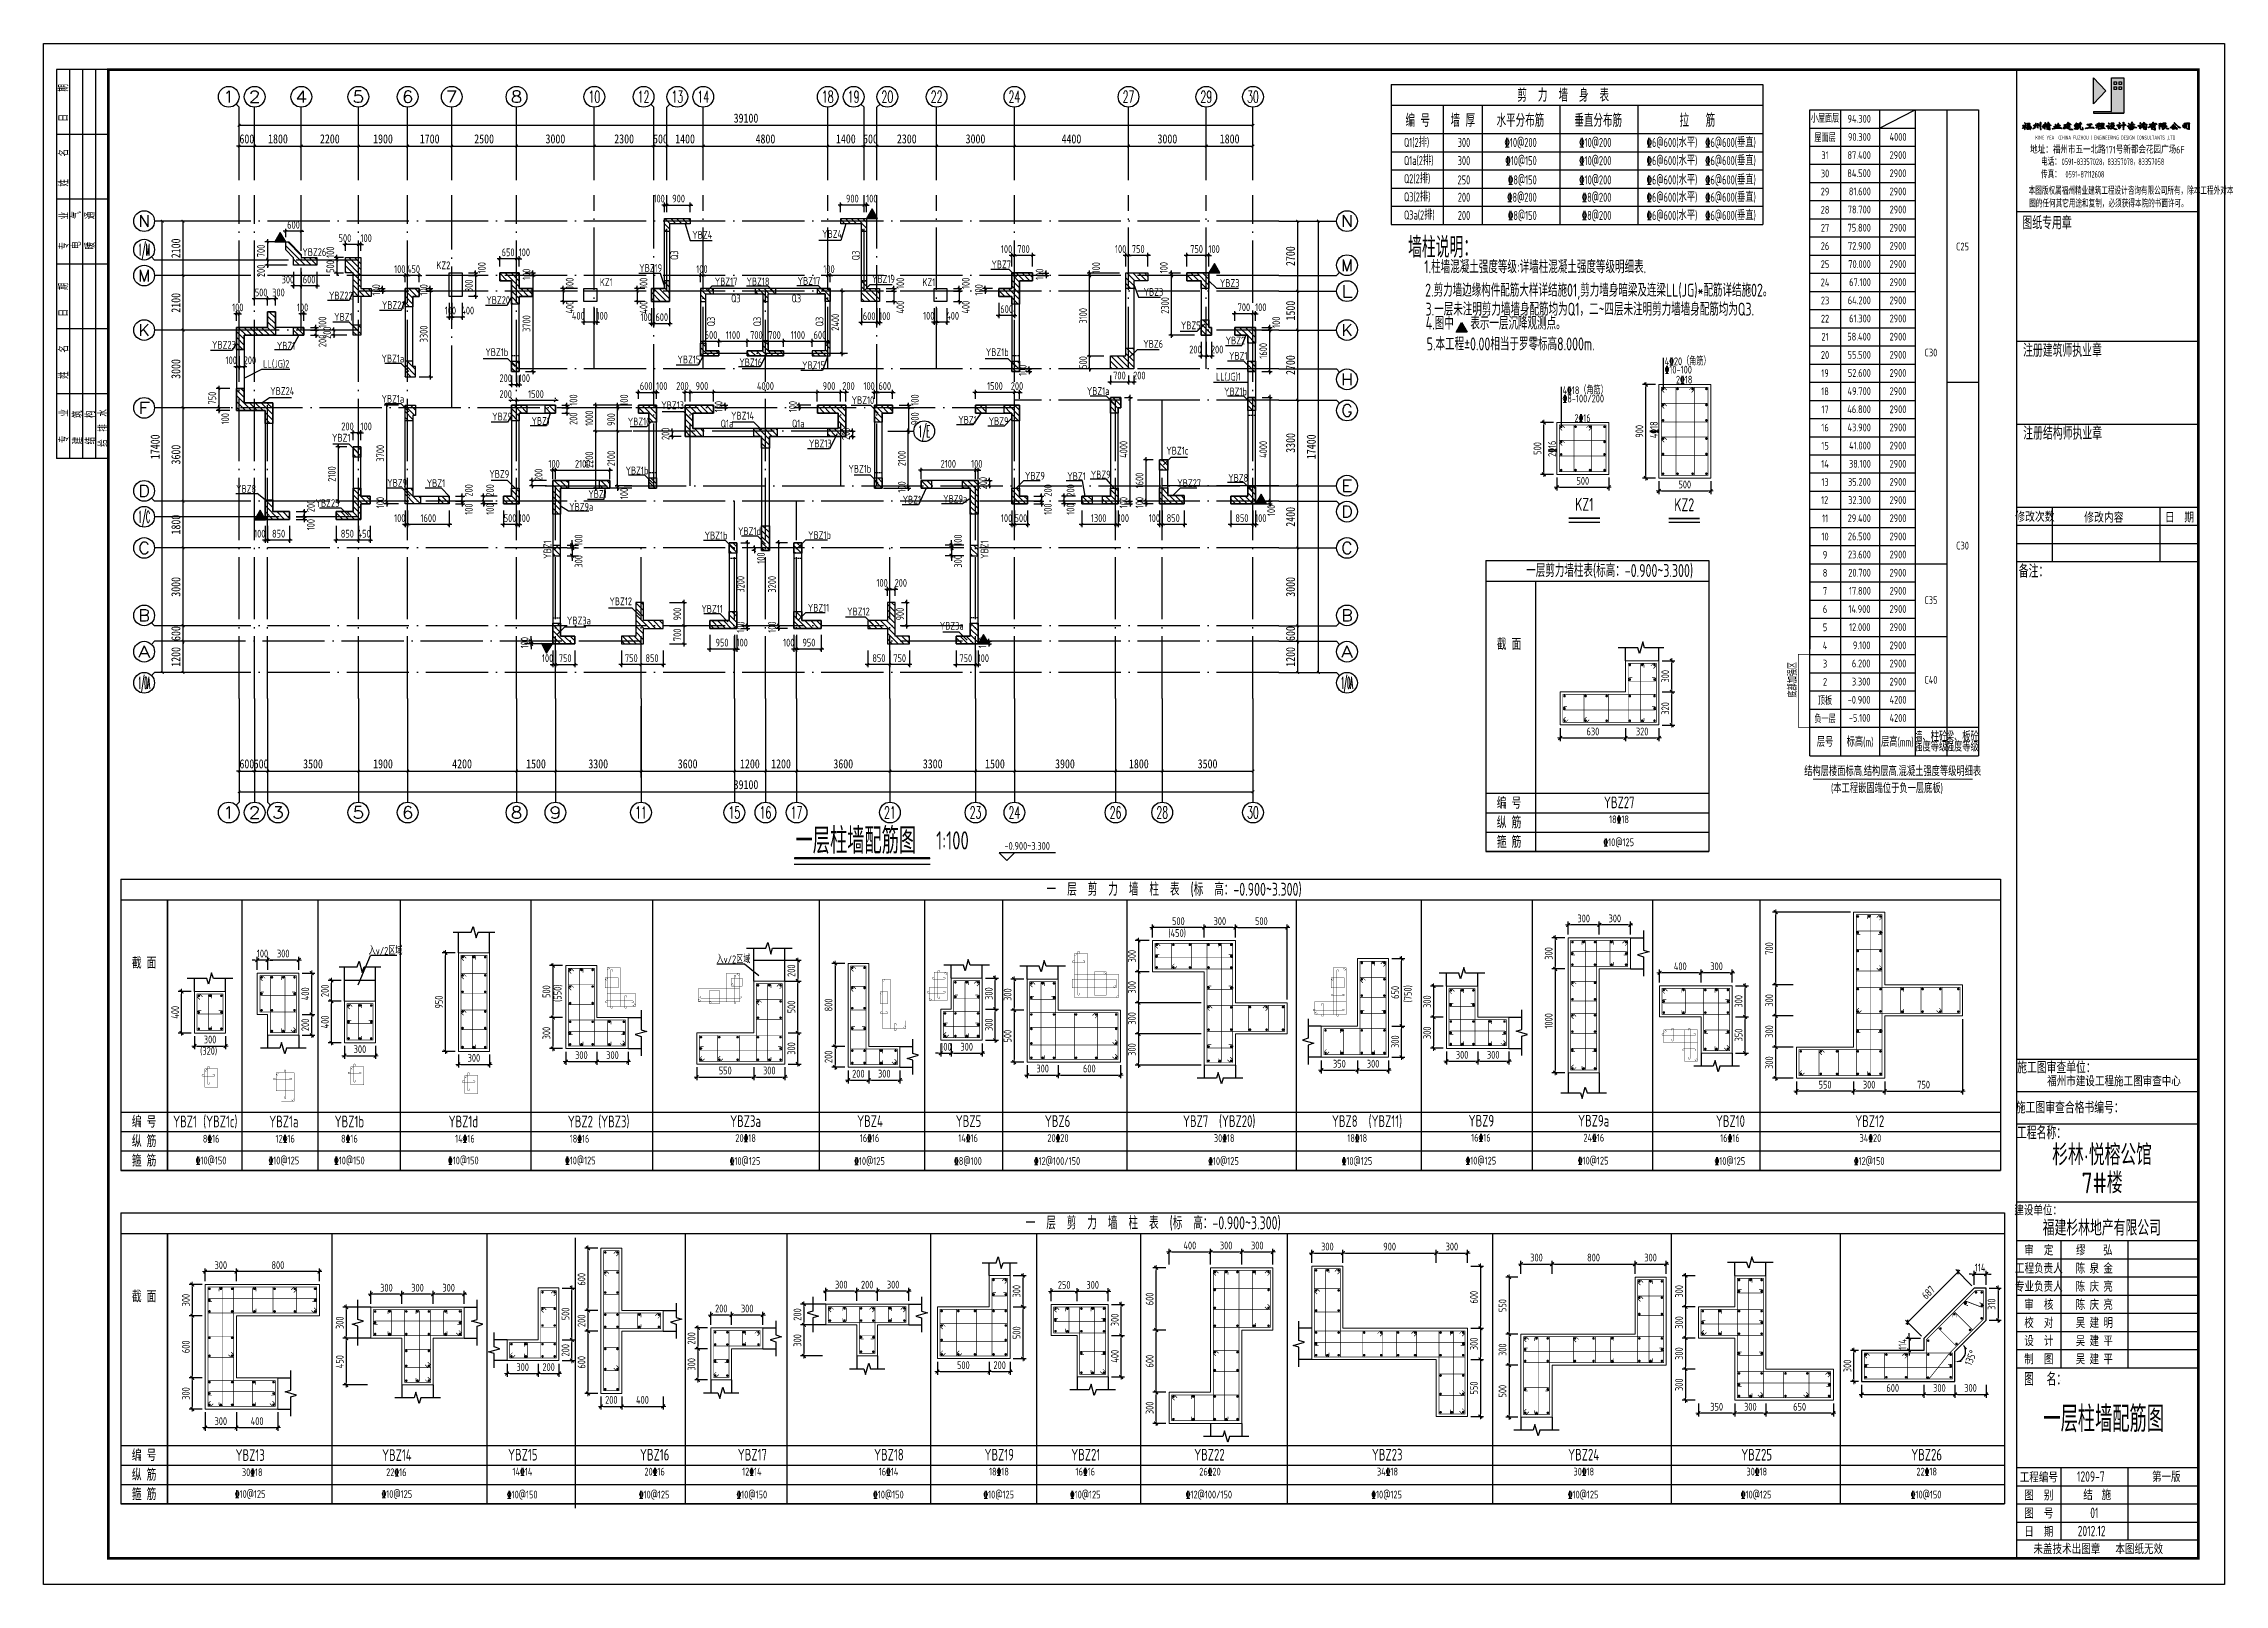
# Model space of a CAD drawing. Extents: x -144902 to 588294, y -160863 to 65494.
# Drawn here: x -20400 to 63700, y 6094 to 65494 of the extents above; entities that cross this region are included whole.
import ezdxf
from ezdxf.enums import TextEntityAlignment as Align

# ---------------------------------------------------------------- set-up
doc = ezdxf.new("R2010")
doc.units = 0
doc.header["$LTSCALE"] = 100
doc.linetypes.add('ACAD_ISO04W100', pattern=[30.5, 24, -3, 0.5, -3])
doc.linetypes.add('DASHED', pattern=[0.75, 0.5, -0.25])
doc.layers.get('0').update_dxf_attribs({"linetype": 'CONTINUOUS'})
doc.layers.get('Defpoints').update_dxf_attribs({"linetype": 'CONTINUOUS'})
for name, color, linetype in [('1508', 2, 'CONTINUOUS'), ('AXIS', 3, 'CONTINUOUS'), ('AXIS_TEXT', 7, 'CONTINUOUS'), ('colu', 255, 'CONTINUOUS'), ('COLU_DASH', 9, 'DASHED'), ('DIM', 3, 'CONTINUOUS'), ('DIM_ELEV', 3, 'CONTINUOUS'), ('DOTE', 253, 'ACAD_ISO04W100'), ('DQ', 7, 'CONTINUOUS'), ('hatch1', 253, 'CONTINUOUS'), ('Note', 7, 'CONTINUOUS'), ('PUB_TITLE', 4, 'CONTINUOUS'), ('TAB', 7, 'CONTINUOUS'), ('TABLE1', 7, 'CONTINUOUS'), ('Table2', 7, 'CONTINUOUS'), ('TEXT', 7, 'CONTINUOUS'), ('THIN', 7, 'CONTINUOUS'), ('tk', 7, 'CONTINUOUS'), ('tk图框', 7, 'CONTINUOUS'), ('剪力墙开洞', 170, 'CONTINUOUS'), ('剪力墙身标注', 7, 'CONTINUOUS'), ('构件名称', 7, 'CONTINUOUS'), ('柱', 2, 'CONTINUOUS'), ('标高', 7, 'CONTINUOUS'), ('砼墙', 3, 'CONTINUOUS'), ('门', 174, 'CONTINUOUS')]:
    doc.layers.add(name, color=color, linetype=linetype)
for name, color, linetype, lineweight in [('PUB_TEXT', 141, 'CONTINUOUS', 5), ('REIN', 6, 'CONTINUOUS', 18), ('Z-柱大样外框', 7, 'ByLayer', 18), ('Z-详图标注', 3, 'CONTINUOUS', 18)]:
    doc.layers.add(name, color=color, linetype=linetype, lineweight=lineweight)
doc.styles.add('_HZTXT', font='complex.shx', dxfattribs={"width": 0.7, "bigfont": 'tssdchn.shx'})
doc.styles.add('COMPLEX', font='COMPLEX')
doc.styles.add('DIM_FONT', font='SIMHEI.TTF', dxfattribs={"width": 0.8})
doc.styles.add('DX', font='tssdeng.shx', dxfattribs={"width": 0.7, "bigfont": 'tssdchn.shx'})
doc.styles.add('HZTXT', font='tssdeng.shx', dxfattribs={"width": 0.7, "bigfont": 'tssdchn.shx'})
doc.styles.add('HZTXT2', font='tssdeng.shx', dxfattribs={"width": 0.7, "bigfont": 'tssdchn.shx'})
doc.styles.get("Standard").update_dxf_attribs({"font": 'tssdeng.shx', "width": 0.7, "bigfont": 'tssdchn.shx'})
doc.styles.add('TCCAD_Dimension', font='Tssdeng.shx', dxfattribs={"width": 0.7, "bigfont": 'tssdchn.shx'})
doc.styles.add('TK', font='tssdeng.shx', dxfattribs={"width": 0.7, "bigfont": 'tssdchn.shx'})
doc.styles.add('TSSD_Dimension', font='Tssdeng.shx', dxfattribs={"width": 0.7, "bigfont": 'tssdchn.shx'})
doc.dimstyles.new('_TCH_ARCH&&100', dxfattribs={"dimtxt": 350, "dimasz": 100, "dimexe": 250, "dimexo": 300, "dimgap": 100, "dimtad": 1, "dimdec": 0, "dimzin": 0, "dimdsep": 46, "dimtxsty": 'DIM_FONT', "dimblk": 'ARCHTICK', "dimcen": 0.09, "dimclrt": 7, "dimazin": 2, "dimtfac": 1, "dimtdec": 0, "dimtix": 1, "dimtmove": 2, "dimatfit": 3, "dimfxl": 1, "dimtolj": 1, "dimtzin": 0, "dimarcsym": 0})
doc.dimstyles.new('TCCAD_25_100', dxfattribs={"dimtxt": 300, "dimasz": 100, "dimexe": 125, "dimexo": 125, "dimgap": 100, "dimtad": 1, "dimdec": 0, "dimlfac": 0.25, "dimzin": 0, "dimdsep": 46, "dimtxsty": 'TCCAD_Dimension', "dimblk": '_TCDBK25_100', "dimcen": 0, "dimclrt": 7, "dimadec": 0, "dimazin": 0, "dimtfac": 1, "dimtdec": 0, "dimtix": 1, "dimtmove": 2, "dimatfit": 3, "dimfxl": 1, "dimtolj": 1, "dimtzin": 0, "dimarcsym": 0})
doc.dimstyles.new('TSAN_100_100', dxfattribs={"dimtxt": 300, "dimasz": 100, "dimexe": 100, "dimexo": 250, "dimgap": 100, "dimtad": 2, "dimzin": 0, "dimdsep": 46, "dimtxsty": 'TSSD_Dimension', "dimblk": 'CLOSEDBLANK', "dimcen": 0, "dimdle": 100, "dimclrt": 7, "dimadec": 0, "dimazin": 0, "dimtfac": 1, "dimtdec": 0, "dimtix": 1, "dimtmove": 2, "dimatfit": 3, "dimldrblk": 'CLOSEDBLANK', "dimfxl": 1, "dimtolj": 1, "dimtzin": 0, "dimarcsym": 0})
doc.dimstyles.new('TSSD_100_100', dxfattribs={"dimtxt": 300, "dimasz": 100, "dimexe": 100, "dimexo": 250, "dimgap": 100, "dimtad": 1, "dimdec": 0, "dimzin": 0, "dimdsep": 46, "dimtxsty": 'TSSD_Dimension', "dimblk": 'ARCHTICK', "dimcen": 0, "dimdle": 100, "dimclrt": 7, "dimadec": 0, "dimazin": 0, "dimtfac": 1, "dimtdec": 0, "dimtix": 1, "dimtmove": 2, "dimatfit": 3, "dimfxl": 1, "dimtolj": 1, "dimtzin": 0, "dimarcsym": 0})
doc.dimstyles.new('TSSD_100_100$0', dxfattribs={"dimtxt": 300, "dimasz": 100, "dimexe": 250, "dimexo": 250, "dimgap": 100, "dimtad": 1, "dimdec": 0, "dimzin": 0, "dimdsep": 46, "dimtxsty": 'TSSD_Dimension', "dimblk": '_tsdbk', "dimblk1": '_tsdbk', "dimblk2": '_tsdbk', "dimsah": 1, "dimcen": 0, "dimclrt": 7, "dimadec": 0, "dimazin": 0, "dimtfac": 1, "dimtdec": 0, "dimtix": 1, "dimtmove": 2, "dimatfit": 3, "dimldrblk": '_tsdbk', "dimfxl": 1, "dimtolj": 1, "dimtzin": 0, "dimarcsym": 0})
pattern_1 = [(135, (18775.13, -16.22), (112.2532, 112.2532), [])]
pattern_2 = [(135, (13432.28, -16.22), (112.2532, 112.2532), [])]

msp = doc.modelspace()

# ---------------------------------------------------------------- texts
at = {"layer": 'Note', "color": 7, "width": 0.7}
for s, p in [('剪  力  墙  身  表', (38202.454, 63529.578)), ('编 号', (32594.747, 62561.172)), ('墙 厚', (34329.706, 62561.172)), ('水平分布筋', (36551.836, 62561.172)), ('垂直分布筋', (39551.836, 62561.172)), ('拉   筋', (43377.272, 62561.172)), (' 一层剪力墙柱表(标高：-0.900~3.300)', (39888.746, 45183.611, 0)), (' 一  层  剪  力  墙  柱  表  (标  高：-0.900~3.300)', (23093.142, 32894.934, 0)), (' 一  层  剪  力  墙  柱  表  (标  高：-0.900~3.300)', (22285.886, 20034.686, 0))]:
    msp.add_text(s, height=500, dxfattribs=at).set_placement(p, align=Align.MIDDLE)
at = {"layer": 'PUB_TEXT', "width": 0.705882}
msp.add_text('-0.900~3.300', height=297.5, dxfattribs=at).set_placement((16653.48, 34412.877))
at = {"layer": 'PUB_TITLE', "linetype": 'ByBlock', "width": 0.7}
msp.add_text('01', height=400, dxfattribs=at).set_placement((58528.081, 8651.766))
at = {"layer": 'TAB', "width": 0.7}
for s, p in [('YBZ27', (40364.365, 36242.794, 0)), ('YBZ1', (-14946.192, 23938.892, 0)), ('(YBZ1c)', (-13586.027, 23938.892, 0)), ('YBZ1a', (-11135.772, 23938.892)), ('YBZ1b', (-8608.891, 23938.892)), ('YBZ1d', (-4213.845, 23938.892)), ('YBZ2', (299.06, 23938.892, 0)), ('(YBZ3)', (1589.807, 23938.892, 0)), ('YBZ3a', (6669.673, 23954.117, 0)), ('YBZ4', (11470.233, 23954.117, 0)), ('YBZ5', (15267.677, 23954.117, 0)), ('YBZ6', (18702.242, 23954.117, 0)), ('YBZ7', (24026.926, 23954.117, 0)), ('(YBZ20)', (25629.485, 23954.117, 0)), ('YBZ8', (29778.486, 23954.117, 0)), ('(YBZ11)', (31342.944, 23954.117, 0)), ('YBZ9', (35046.812, 23968.436, 0)), ('YBZ9a', (39376.889, 23968.436, 0)), ('YBZ10', (44650.322, 23954.117, 0)), ('YBZ12', (50022.929, 23954.117, 0)), ('YBZ13', (-12434.268, 11078.644, 0)), ('YBZ14', (-6777.013, 11078.644)), ('YBZ15', (-1921.808, 11093.869, 0)), ('YBZ16', (3164.282, 11093.869, 0)), ('YBZ17', (6932.254, 11093.869, 0)), ('YBZ18', (12198.744, 11093.869, 0)), ('YBZ19', (16452.61, 11093.869, 0)), ('YBZ21', (19789.944, 11093.869, 0)), ('YBZ22', (24559.461, 11093.869, 0)), ('YBZ23', (31412.71, 11093.869, 0)), ('YBZ24', (38990.919, 11093.869, 0)), ('YBZ25', (45661.622, 11093.869, 0)), ('YBZ26', (52217.221, 11093.869, 0))]:
    msp.add_text(s, height=450, dxfattribs=at).set_placement(p, align=Align.MIDDLE_CENTER)
at = {"layer": 'TAB', "color": 7, "width": 0.7}
for s, p in [('18%%13218', (39971.176, 35348.959, 0)), ('8%%13216', (-14259.896, 23036.007, 0)), ('12%%13216', (-11454.81, 23036.007)), ('8%%13216', (-8927.93, 23036.007)), ('14%%13216', (-4532.883, 23036.007)), ('18%%13216', (-112.864, 23036.007, 0)), ('20%%13218', (6276.484, 23060.282, 0)), ('16%%13216', (11077.044, 23060.282, 0)), ('14%%13216', (14874.488, 23060.282, 0)), ('20%%13220', (18309.052, 23060.282, 0)), ('30%%13218', (24730.002, 23060.282, 0)), ('18%%13218', (29875.93, 23060.282, 0)), ('16%%13216', (34653.623, 23074.601, 0)), ('24%%13216', (38983.7, 23074.601, 0)), ('16%%13216', (44257.133, 23060.282, 0)), ('34%%13220', (49629.74, 23060.282, 0)), ('30%%13218', (-12753.306, 10175.759, 0)), ('22%%13216', (-7188.936, 10175.759)), ('14%%13214', (-2314.997, 10200.034, 0)), ('20%%13216', (2771.093, 10200.034, 0)), ('12%%13214', (6539.065, 10200.034, 0)), ('16%%13214', (11805.555, 10200.034, 0)), ('18%%13218', (16059.421, 10200.034, 0)), ('16%%13216', (19396.754, 10200.034, 0)), ('26%%13220', (24166.272, 10200.034, 0)), ('34%%13218', (31019.52, 10200.034, 0)), ('30%%13218', (38597.73, 10200.034, 0)), ('30%%13218', (45268.433, 10200.034, 0)), ('22%%13218', (51824.032, 10200.034, 0))]:
    msp.add_text(s, height=300, dxfattribs=at).set_placement(p, align=Align.BOTTOM_LEFT)
for s, p in [('%%13210@125', (40345.309, 34703.924, 0)), ('%%13210@150', (-13940.857, 22436.007, 0)), ('%%13210@125', (-11135.772, 22436.007)), ('%%13210@150', (-8608.891, 22436.007)), ('%%13210@150', (-4213.845, 22436.007)), ('%%13210@125', (299.06, 22436.007, 0)), ('%%13210@125', (6650.617, 22415.248, 0)), ('%%13210@125', (11451.176, 22415.248, 0)), ('%%1328@100', (15248.62, 22415.248, 0)), ('%%13212@100/150', (18683.185, 22415.248, 0)), ('%%13210@125', (25104.134, 22415.248, 0)), ('%%13210@125', (30250.062, 22415.248, 0)), ('%%13210@125', (35027.756, 22429.567, 0)), ('%%13210@125', (39357.832, 22429.567, 0)), ('%%13210@125', (44631.266, 22415.248, 0)), ('%%13212@150', (50003.873, 22415.248, 0)), ('%%13210@125', (-12434.268, 9575.759, 0)), ('%%13210@125', (-6777.013, 9575.759)), ('%%13210@150', (-1940.865, 9555, 0)), ('%%13210@125', (3145.225, 9555, 0)), ('%%13210@150', (6913.198, 9555, 0)), ('%%13210@150', (12179.688, 9555, 0)), ('%%13210@125', (16433.553, 9555, 0)), ('%%13210@125', (19770.887, 9555, 0)), ('%%13212@100/150', (24540.404, 9555, 0)), ('%%13210@125', (31393.653, 9555, 0)), ('%%13210@125', (38971.862, 9555, 0)), ('%%13210@125', (45642.565, 9555, 0)), ('%%13210@150', (52198.164, 9555, 0))]:
    msp.add_text(s, height=300, dxfattribs=at).set_placement(p, align=Align.MIDDLE_CENTER)
at = {"layer": 'Table2', "color": 7, "width": 0.7}
for s, p in [('300', (34616.961, 61683.165)), ('300', (34616.961, 60983.165)), ('250', (34616.961, 60241.043)), ('200', (34616.961, 59570.986)), ('200', (34616.961, 58870.986))]:
    msp.add_text(s, height=350, dxfattribs=at).set_placement(p, align=Align.MIDDLE_RIGHT)
at = {"layer": 'TEXT', "color": 7, "width": 0.7}
for s, p in [('%%13210@200', (37180.961, 61683.165)), ('%%13210@200', (40060.689, 61683.165)), ('%%1326@600(水平)  %%1326@600(垂直)', (45629.745, 61683.165)), ('%%13210@150', (37180.961, 60983.165)), ('%%13210@200', (40060.689, 60983.165)), ('%%1326@600(水平)  %%1326@600(垂直)', (45629.745, 60983.165)), ('%%1328@200', (37180.961, 59570.986)), ('%%1328@150', (37180.961, 60241.043)), ('%%13210@200', (40060.689, 60241.043)), ('%%1328@200', (40060.689, 59570.986)), ('%%1326@600(水平)  %%1326@600(垂直)', (45629.745, 60241.043)), ('%%1326@600(水平)  %%1326@600(垂直)', (45629.745, 59570.986)), ('%%1328@150', (37180.961, 58870.986)), ('%%1328@200', (40060.689, 58870.986)), ('%%1326@600(水平)  %%1326@600(垂直)', (45629.745, 58870.986))]:
    msp.add_text(s, height=350, dxfattribs=at).set_placement(p, align=Align.MIDDLE_RIGHT)
at = {"layer": 'TEXT', "color": 210, "width": 0.7}
for s, p in [('YBZ4', (4617.723, 57971.785)), ('YBZ4', (9624.45, 58006.565)), ('KZ2', (-5251.745, 56796.893)), ('KZ1', (1051.808, 56144.648)), ('YBZ19', (2571.087, 56692.974, 0)), ('YBZ17', (5482.558, 56176.884)), ('YBZ18', (6705.157, 56176.667)), ('YBZ17', (8678.366, 56194.084)), ('YBZ19', (11546.274, 56268.431, 0)), ('KZ1', (13491.816, 56144.648)), ('YBZ7', (16152.613, 56835.445)), ('YBZ1', (-9194.889, 54810.351)), ('YBZ1', (-11405.309, 53697.642)), ('YBZ1a', (-7368.907, 53206.21)), ('YBZ1b', (-3362.858, 53451.417)), ('YBZ15', (4044.872, 53166.31)), ('YBZ16', (6431.34, 53057.692)), ('YBZ15', (8850.577, 52943.761)), ('YBZ1b', (15937.142, 53451.407)), ('YBZ1a', (19831.093, 51950.568)), ('YBZ1b', (25124.518, 51936.641)), ('YBZ1a', (-7368.907, 51650.569)), ('YBZ13', (3420.988, 51401.407)), ('YBZ14', (6112.911, 51001.407)), ('YBZ10', (10761.23, 51596.573)), ('YBZ10', (2127.908, 50774.157)), ('YBZ1', (-9277.089, 50151.407)), ('YBZ13', (9116.308, 49924.543)), ('YBZ1b', (2042.443, 48888.277)), ('YBZ1b', (10637.142, 48951.407)), ('YBZ8', (-12975.438, 48179.488)), ('YBZ9', (-7149.051, 48412.836)), ('YBZ1', (-5624.777, 48396.641)), ('YBZ1', (607.865, 47979.142)), ('YBZ1', (12727.768, 47762.78)), ('YBZ9a', (14290.095, 47793.995)), ('YBZ9a', (-132.088, 47487.139)), ('YBZ1b', (5091.023, 46382.885)), ('YBZ1d', (6381.14, 46547.03)), ('YBZ1b', (9082.308, 46397.568)), ('YBZ12', (1420.988, 43843.659)), ('YBZ11', (4967.065, 43550.816)), ('YBZ11', (9070.863, 43595.604)), ('YBZ12', (10588.061, 43450.599)), ('YBZ3a', (-216.969, 43101.407)), ('YBZ3a', (14159.916, 42901.407))]:
    msp.add_text(s, height=300, dxfattribs=at).set_placement(p)
at = {"layer": 'TEXT', "width": 0.7}
for s, height, p in [('墙柱说明：', 800, (32220.972, 57240.044)), ('2.剪力墙边缘构件配筋大样详结施01,剪力墙身暗梁及连梁LL(JG)*配筋详结施02。', 500, (32877.632, 55740.005)), ('3.一层未注明剪力墙墙身配筋均为Q1，二~四层未注明剪力墙墙身配筋均为Q3.', 500, (32894.305, 55007.621)), ('一层柱墙配筋图', 1000, (8595.723, 34265.689, -1140.819)), ('1:100', 700, (14019.323, 34425.197))]:
    msp.add_text(s, height=height, dxfattribs=at).set_placement(p)
at = {"layer": 'TEXT', "color": 1, "width": 0.7}
for s, p in [('YBZ26', (-10419.608, 57307.587)), ('YBZ22', (-9393.841, 55629.837)), ('YBZ21', (-7353.724, 55265.515)), ('YBZ20', (-3326.052, 55456.109)), ('YBZ23', (-13904.813, 53733.37)), ('YBZ24', (-11660.456, 51951.409)), ('YBZ25', (-9911.976, 47629.498))]:
    msp.add_text(s, height=300, dxfattribs=at).set_placement(p)
at = {"layer": 'TEXT', "width": 0.7}
for s, height, p in [('1.柱墙混凝土强度等级:详墙柱混凝土强度等级明细表.', 500, (32844.088, 56492.219)), ('4.图中   表示一层沉降观测点。', 500, (32899.247, 54319.632)), ('一层柱墙配筋图', 1000, (56718.099, 11669.945))]:
    msp.add_text(s, height=height, dxfattribs=at).set_placement(p, align=Align.BOTTOM_LEFT)
at = {"layer": 'TEXT', "color": 100, "width": 0.7}
for s, p in [('YBZ3', (24963.465, 56113.915)), ('YBZ3', (22019.125, 55770.226)), ('YBZ5', (23458.293, 54483.315)), ('YBZ6', (22007.812, 53768.431)), ('YBZ2', (25185.355, 53897.013)), ('YBZ1', (25316.05, 53307.818)), ('YBZ9', (-3101.892, 50966.204)), ('YBZ1', (-1585.762, 50796.163)), ('YBZ1', (14873.622, 50839.626)), ('YBZ9', (16045.792, 50789.715)), ('YBZ1c', (22897.527, 49651.407)), ('YBZ9', (-3209.396, 48751.407)), ('YBZ9', (17446.505, 48682.751)), ('YBZ1', (19078.594, 48666.994)), ('YBZ9', (19984.087, 48730.416)), ('YBZ8', (25283.132, 48602.207)), ('YBZ27', (23320.471, 48399.177))]:
    msp.add_text(s, height=300, dxfattribs=at).set_placement(p)
at = {"layer": 'TEXT', "ltscale": 99, "width": 0.7}
msp.add_text('5.本工程%%P0.00相当于罗零标高8.000m.', height=500, dxfattribs=at).set_placement((32937.842, 53666.381))
at = {"layer": 'TEXT', "color": 100, "width": 0.7}
for p in [(-822.452, 45631.423), (16033.789, 45631.423)]:
    msp.add_text('YBZ1', height=300, rotation=90, dxfattribs=at).set_placement(p)
at = {"layer": 'TEXT', "color": 7, "width": 0.7}
for s, p in [('截 面', (36114.018, 42342.501)), ('编 号', (36114.018, 36218.915, 0)), ('纵 筋', (36114.018, 35468.915, 0)), ('箍 筋', (36114.018, 34718.915, 0)), ('截 面', (-16524.423, 30053.824)), ('编 号', (-16524.423, 23930.238, 0)), ('纵 筋', (-16524.423, 23180.238, 0)), ('箍 筋', (-16524.423, 22430.238, 0)), ('截 面', (-16524.423, 17193.576)), ('编 号', (-16524.423, 11069.99, 0)), ('纵 筋', (-16524.423, 10319.99, 0)), ('箍 筋', (-16524.423, 9569.99, 0))]:
    msp.add_text(s, height=450, dxfattribs=at).set_placement(p, align=Align.MIDDLE_CENTER)
at = {"layer": 'THIN', "width": 0.7}
for p in [(-7865.587, 30371.2), (5549.603, 30041.062)]:
    msp.add_text('入v/2区域', height=300, dxfattribs=at).set_placement(p)
at = {"layer": 'Z-详图标注', "color": 7, "style": 'TCCAD_Dimension', "width": 0.7}
for s, p in [('(450)', (22975.173, 31054.695)), ('(320)', (-14364.448, 26512.689))]:
    msp.add_text(s, height=300, dxfattribs=at).set_placement(p)
for s, p in [('(550)', (-426.988, 28547.476, 0)), ('(750)', (32359.902, 28527.968))]:
    msp.add_text(s, height=300, rotation=90, dxfattribs=at).set_placement(p)
at = {"layer": '剪力墙开洞', "width": 0.7}
for s, p in [('LL(JG)2', (-11932.915, 52999.928)), ('LL(JG)1', (24809.49, 52503.859))]:
    msp.add_text(s, height=300, dxfattribs=at).set_placement(p)
at = {"layer": '剪力墙身标注', "color": 3, "width": 0.7}
for p in [(4072.812, 57152.607), (11071.182, 57143.003), (5487.369, 54593.027), (7271.266, 54593.027), (9671.195, 54593.131)]:
    msp.add_text('Q3', height=300, rotation=90, dxfattribs=at).set_placement(p)
for s, p in [('Q3', (6113.148, 55519.394)), ('Q3', (8443.761, 55519.394)), ('Q1a', (5711.304, 50695.32)), ('Q1a', (8459.539, 50698.198))]:
    msp.add_text(s, height=300, dxfattribs=at).set_placement(p)
at = {"layer": '构件名称', "color": 7, "width": 0.7}
for s, p in [('Q1(2排)', (32060.087, 61512.12)), ('Q1a(2排)', (32060.087, 60812.12)), ('Q2(2排)', (32060.087, 60112.12)), ('Q3(2排)', (32060.087, 59412.12)), ('Q3a(2排)', (32060.087, 58712.12))]:
    msp.add_text(s, height=350, dxfattribs=at).set_placement(p)
at = {"layer": '柱', "width": 0.7}
for s, p in [('4%%13220（角筋）', (42114.98, 53395.739)), ('%%13210-100 ', (42114.98, 53074.855)), ('4%%13218（角筋）', (38179.116, 52281.046)), ('%%1328-100/200', (38179.116, 51960.163))]:
    msp.add_text(s, height=300, dxfattribs=at).set_placement(p, align=Align.TOP_LEFT)
for s, p in [('2%%13218', (42550.727, 52389.328)), ('2%%13216', (38636.236, 50907.999))]:
    msp.add_text(s, height=300, dxfattribs=at).set_placement(p)
for s, p in [('4%%13218', (41847.742, 50284.456)), ('2%%13216', (37920.689, 49561.634))]:
    msp.add_text(s, height=300, rotation=90, dxfattribs=at).set_placement(p)
for s, p in [('KZ1', (39017.414, 47332.726)), ('KZ2', (42870.318, 47317.53))]:
    msp.add_text(s, height=500, dxfattribs=at).set_placement(p, align=Align.BOTTOM_CENTER)

# ---------------------------------------------------------------- blocks, each defined once
blk = doc.blocks.new('A$C00BC0004')
at = {"layer": 'tk图框'}
h = blk.add_hatch(color=2, dxfattribs=at)
h.paths.add_polyline_path([(-3355, -1611), (-4050, -1611), (-4051, -1676), (-3355, -1676), (-2875, -1676), (-2875, -314), (-3355, -314)])
h.paths.add_polyline_path([(-3263, -769), (-3263, -669), (-3163, -669), (-3163, -769)], flags=16)
h.paths.add_polyline_path([(-3068, -769), (-3068, -669), (-2968, -669), (-2968, -769)], flags=16)
h.paths.add_polyline_path([(-3263, -573), (-3263, -473), (-3163, -473), (-3163, -573)], flags=16)
h.paths.add_polyline_path([(-3068, -573), (-3068, -473), (-2968, -473), (-2968, -573)], flags=16)
h.paths.add_polyline_path([(-3576, -817), (-4051, -319), (-4050, -1315)])
at = {"layer": 'DQ', "color": 2}
for p, q in [((-6796, -2267), (-6774, -2245)), ((-6794, -2269), (-6657, -2133)), ((-6791, -2271), (-6652, -2133)), ((-6787, -2272), (-6648, -2133)), ((-6783, -2160), (-6773, -2150)), ((-6783, -2156), (-6778, -2151)), ((-6782, -2272), (-6645, -2135)), ((-6782, -2164), (-6769, -2150)), ((-6781, -2167), (-6764, -2150)), ((-6780, -2171), (-6759, -2150)), ((-6779, -2174), (-6754, -2149)), ((-6778, -2178), (-6749, -2149)), ((-6777, -2181), (-6744, -2148)), ((-6775, -2184), (-6739, -2148)), ((-6774, -2187), (-6734, -2147)), ((-6774, -2267), (-6677, -2171)), ((-6772, -2189), (-6729, -2146)), ((-6768, -2190), (-6723, -2145)), ((-6761, -2187), (-6718, -2145)), ((-6760, -2258), (-6676, -2174)), ((-6753, -2184), (-6713, -2144)), ((-6747, -2182), (-6707, -2142)), ((-6745, -2248), (-6673, -2176)), ((-6743, -2214), (-6662, -2133)), ((-6742, -2181), (-6701, -2141)), ((-6736, -2181), (-6695, -2140)), ((-6732, -2181), (-6689, -2138)), ((-6729, -2196), (-6667, -2134)), ((-6727, -2181), (-6683, -2136)), ((-6727, -2235), (-6670, -2177)), ((-6724, -2182), (-6677, -2135)), ((-6723, -2185), (-6672, -2134)), ((-6714, -2226), (-6667, -2179)), ((-6713, -2229), (-6665, -2181)), ((-6713, -2305), (-6686, -2279)), ((-6712, -2232), (-6662, -2183)), ((-6712, -2309), (-6686, -2283)), ((-6711, -2236), (-6683, -2209)), ((-6711, -2240), (-6684, -2213)), ((-6711, -2276), (-6686, -2252)), ((-6711, -2281), (-6687, -2257)), ((-6711, -2286), (-6687, -2261)), ((-6711, -2290), (-6687, -2266)), ((-6711, -2295), (-6687, -2271)), ((-6711, -2300), (-6687, -2275)), ((-6710, -2244), (-6684, -2218)), ((-6710, -2249), (-6684, -2223)), ((-6710, -2253), (-6685, -2228)), ((-6710, -2257), (-6685, -2233)), ((-6710, -2262), (-6685, -2237)), ((-6710, -2267), (-6686, -2242)), ((-6710, -2271), (-6686, -2247)), ((-6710, -2312), (-6685, -2287)), ((-6707, -2313), (-6685, -2291)), ((-6702, -2065), (-6681, -2044)), ((-6702, -2070), (-6678, -2046)), ((-6702, -2074), (-6677, -2049)), ((-6702, -2313), (-6685, -2295)), ((-6701, -2060), (-6684, -2043)), ((-6701, -2078), (-6675, -2053)), ((-6700, -2082), (-6674, -2055)), ((-6699, -2085), (-6672, -2058)), ((-6698, -2052), (-6690, -2045)), ((-6698, -2088), (-6670, -2060)), ((-6696, -2311), (-6685, -2300)), ((-6695, -2090), (-6668, -2063)), ((-6692, -2092), (-6665, -2065)), ((-6689, -2093), (-6663, -2067)), ((-6685, -2093), (-6661, -2069)), ((-6681, -2094), (-6658, -2071)), ((-6679, -2204), (-6659, -2185)), ((-6678, -2095), (-6656, -2074)), ((-6674, -2096), (-6654, -2076)), ((-6674, -2204), (-6657, -2187)), ((-6670, -2096), (-6653, -2079)), ((-6670, -2204), (-6655, -2190)), ((-6666, -2097), (-6652, -2083)), ((-6665, -2204), (-6655, -2194)), ((-6664, -2158), (-6644, -2138)), ((-6661, -2097), (-6651, -2087)), ((-6657, -2155), (-6644, -2142)), ((-6650, -2153), (-6644, -2147)), ((-6647, -2226), (-6634, -2213)), ((-6647, -2230), (-6629, -2213)), ((-6646, -2234), (-6624, -2212)), ((-6646, -2221), (-6640, -2215)), ((-6645, -2238), (-6618, -2211)), ((-6644, -2241), (-6612, -2209)), ((-6643, -2245), (-6607, -2208)), ((-6642, -2248), (-6601, -2207)), ((-6641, -2251), (-6595, -2205)), ((-6639, -2254), (-6588, -2204)), ((-6638, -2257), (-6616, -2236)), ((-6636, -2260), (-6616, -2240)), ((-6635, -2263), (-6616, -2244)), ((-6633, -2266), (-6615, -2248)), ((-6632, -2269), (-6614, -2252)), ((-6630, -2272), (-6613, -2255)), ((-6628, -2275), (-6612, -2258)), ((-6626, -2277), (-6611, -2262)), ((-6625, -2280), (-6609, -2265)), ((-6623, -2283), (-6608, -2268)), ((-6621, -2285), (-6607, -2271)), ((-6619, -2144), (-6601, -2126)), ((-6619, -2140), (-6606, -2127)), ((-6619, -2288), (-6605, -2274)), ((-6618, -2147), (-6595, -2125)), ((-6617, -2290), (-6604, -2277)), ((-6616, -2151), (-6590, -2124)), ((-6615, -2077), (-6610, -2072)), ((-6615, -2082), (-6605, -2072)), ((-6615, -2086), (-6601, -2072)), ((-6615, -2154), (-6584, -2123)), ((-6615, -2293), (-6602, -2280)), ((-6614, -2090), (-6597, -2072)), ((-6614, -2157), (-6578, -2121)), ((-6613, -2094), (-6592, -2072)), ((-6613, -2295), (-6599, -2282)), ((-6612, -2097), (-6588, -2072)), ((-6612, -2160), (-6572, -2120)), ((-6611, -2100), (-6583, -2072)), ((-6611, -2163), (-6567, -2119)), ((-6610, -2103), (-6578, -2072)), ((-6610, -2297), (-6595, -2282)), ((-6609, -2166), (-6561, -2118)), ((-6608, -2106), (-6574, -2072)), ((-6608, -2299), (-6590, -2281)), ((-6607, -2168), (-6556, -2117)), ((-6606, -2109), (-6569, -2072)), ((-6606, -2302), (-6585, -2281)), ((-6605, -2171), (-6582, -2148)), ((-6605, -2225), (-6582, -2202)), ((-6604, -2174), (-6583, -2153)), ((-6603, -2110), (-6564, -2071)), ((-6603, -2304), (-6579, -2279)), ((-6602, -2176), (-6582, -2156)), ((-6601, -2305), (-6522, -2226)), ((-6601, -2248), (-6591, -2237)), ((-6600, -2179), (-6579, -2158)), ((-6600, -2242), (-6599, -2241)), ((-6599, -2250), (-6585, -2236)), ((-6598, -2222), (-6576, -2200)), ((-6597, -2181), (-6575, -2159)), ((-6597, -2306), (-6517, -2227)), ((-6597, -2253), (-6581, -2236)), ((-6596, -2108), (-6559, -2071)), ((-6595, -2183), (-6571, -2159)), ((-6595, -2255), (-6576, -2236)), ((-6593, -2186), (-6566, -2159)), ((-6593, -2257), (-6528, -2192)), ((-6591, -2107), (-6554, -2070)), ((-6591, -2220), (-6570, -2199)), ((-6590, -2187), (-6561, -2158)), ((-6590, -2259), (-6523, -2192)), ((-6590, -2304), (-6513, -2227)), ((-6588, -2261), (-6518, -2191)), ((-6587, -2189), (-6556, -2157)), ((-6586, -2107), (-6549, -2070)), ((-6585, -2263), (-6513, -2191)), ((-6585, -2218), (-6565, -2198)), ((-6583, -2189), (-6550, -2156)), ((-6583, -2301), (-6509, -2228)), ((-6582, -2264), (-6509, -2191)), ((-6581, -2106), (-6544, -2069)), ((-6580, -2217), (-6559, -2196)), ((-6578, -2189), (-6544, -2154)), ((-6577, -2106), (-6539, -2069)), ((-6577, -2143), (-6551, -2116)), ((-6577, -2264), (-6530, -2217)), ((-6577, -2300), (-6506, -2229)), ((-6575, -2217), (-6553, -2195)), ((-6574, -2274), (-6526, -2226)), ((-6573, -2265), (-6531, -2222)), ((-6573, -2269), (-6529, -2225)), ((-6572, -2106), (-6534, -2068)), ((-6572, -2187), (-6535, -2150)), ((-6572, -2219), (-6548, -2194)), ((-6571, -2141), (-6546, -2116)), ((-6571, -2222), (-6543, -2194)), ((-6571, -2299), (-6534, -2261)), ((-6570, -2230), (-6532, -2192)), ((-6570, -2226), (-6537, -2193)), ((-6567, -2106), (-6529, -2068)), ((-6566, -2185), (-6500, -2120)), ((-6566, -2298), (-6534, -2266)), ((-6564, -2138), (-6541, -2115)), ((-6563, -2106), (-6524, -2067)), ((-6560, -2184), (-6497, -2121)), ((-6560, -2297), (-6533, -2270)), ((-6558, -2106), (-6519, -2066)), ((-6556, -2135), (-6536, -2115)), ((-6555, -2296), (-6531, -2272)), ((-6554, -2106), (-6514, -2066)), ((-6554, -2183), (-6494, -2123)), ((-6550, -2295), (-6528, -2273)), ((-6549, -2182), (-6492, -2125)), ((-6548, -2105), (-6509, -2065)), ((-6548, -2132), (-6531, -2115)), ((-6544, -2294), (-6524, -2274)), ((-6543, -2104), (-6504, -2065)), ((-6543, -2181), (-6489, -2126)), ((-6542, -2131), (-6527, -2115)), ((-6539, -2293), (-6521, -2275)), ((-6538, -2131), (-6522, -2115)), ((-6538, -2180), (-6486, -2128)), ((-6536, -2102), (-6499, -2064)), ((-6535, -2132), (-6518, -2115)), ((-6534, -2180), (-6483, -2130)), ((-6534, -2293), (-6518, -2277)), ((-6531, -2133), (-6514, -2116)), ((-6530, -2100), (-6494, -2064)), ((-6530, -2293), (-6518, -2281)), ((-6529, -2135), (-6511, -2117)), ((-6529, -2144), (-6504, -2119)), ((-6529, -2180), (-6481, -2132)), ((-6528, -2139), (-6507, -2118)), ((-6527, -2254), (-6503, -2230)), ((-6526, -2294), (-6517, -2285)), ((-6525, -2180), (-6479, -2135)), ((-6523, -2098), (-6490, -2065)), ((-6523, -2296), (-6515, -2287)), ((-6521, -2252), (-6501, -2233)), ((-6521, -2298), (-6512, -2289)), ((-6520, -2180), (-6512, -2171)), ((-6520, -2207), (-6505, -2192)), ((-6518, -2300), (-6508, -2289)), ((-6517, -2096), (-6487, -2067)), ((-6516, -2302), (-6504, -2289)), ((-6515, -2206), (-6500, -2192)), ((-6514, -2251), (-6500, -2237)), ((-6513, -2303), (-6436, -2226)), ((-6511, -2305), (-6439, -2234)), ((-6510, -2094), (-6485, -2069)), ((-6510, -2206), (-6496, -2192)), ((-6508, -2307), (-6442, -2241)), ((-6507, -2248), (-6501, -2242)), ((-6506, -2206), (-6492, -2192)), ((-6505, -2308), (-6445, -2248)), ((-6503, -2091), (-6484, -2072)), ((-6502, -2207), (-6488, -2193)), ((-6502, -2310), (-6448, -2256)), ((-6499, -2311), (-6452, -2264)), ((-6498, -2207), (-6484, -2193)), ((-6496, -2089), (-6484, -2077)), ((-6496, -2313), (-6456, -2273)), ((-6495, -2281), (-6434, -2220)), ((-6494, -2208), (-6480, -2194)), ((-6493, -2314), (-6461, -2283)), ((-6491, -2209), (-6476, -2194)), ((-6490, -2271), (-6432, -2213)), ((-6489, -2315), (-6473, -2299)), ((-6488, -2085), (-6485, -2082)), ((-6488, -2211), (-6472, -2195)), ((-6487, -2264), (-6433, -2209)), ((-6485, -2213), (-6469, -2196)), ((-6485, -2257), (-6435, -2207)), ((-6485, -2315), (-6481, -2312)), ((-6483, -2215), (-6465, -2197)), ((-6483, -2250), (-6438, -2206)), ((-6481, -2217), (-6461, -2198)), ((-6481, -2244), (-6441, -2204)), ((-6480, -2221), (-6458, -2199)), ((-6480, -2239), (-6444, -2203)), ((-6479, -2224), (-6454, -2200)), ((-6479, -2229), (-6451, -2201)), ((-6479, -2234), (-6448, -2202)), ((-6396, -2276), (-6392, -2272)), ((-6394, -2278), (-6383, -2267)), ((-6390, -2279), (-6366, -2255)), ((-6386, -2280), (-6353, -2247)), ((-6382, -2280), (-6341, -2238)), ((-6377, -2279), (-6262, -2165)), ((-6372, -2279), (-6264, -2171)), ((-6369, -2164), (-6358, -2153)), ((-6368, -2167), (-6348, -2147)), ((-6367, -2278), (-6268, -2179)), ((-6365, -2169), (-6338, -2142)), ((-6363, -2171), (-6330, -2138)), ((-6361, -2277), (-6273, -2189)), ((-6360, -2173), (-6322, -2134)), ((-6358, -2175), (-6316, -2133)), ((-6355, -2176), (-6312, -2133)), ((-6355, -2275), (-6281, -2201)), ((-6352, -2178), (-6309, -2135)), ((-6349, -2180), (-6308, -2138)), ((-6348, -2273), (-6291, -2216)), ((-6346, -2181), (-6308, -2143)), ((-6343, -2182), (-6312, -2152)), ((-6341, -2270), (-6296, -2226)), ((-6339, -2183), (-6319, -2163)), ((-6333, -2182), (-6321, -2170)), ((-6333, -2267), (-6299, -2233)), ((-6326, -2224), (-6237, -2135)), ((-6325, -2263), (-6300, -2239)), ((-6316, -2259), (-6301, -2243)), ((-6308, -2202), (-6243, -2136)), ((-6306, -2254), (-6301, -2249)), ((-6300, -2189), (-6248, -2137)), ((-6294, -2179), (-6252, -2137)), ((-6291, -2171), (-6256, -2136)), ((-6289, -2165), (-6257, -2133)), ((-6288, -2159), (-6258, -2129)), ((-6287, -2117), (-6257, -2087)), ((-6287, -2122), (-6257, -2092)), ((-6287, -2126), (-6257, -2097)), ((-6287, -2131), (-6257, -2101)), ((-6287, -2135), (-6257, -2106)), ((-6287, -2140), (-6257, -2110)), ((-6287, -2145), (-6257, -2115)), ((-6287, -2149), (-6257, -2119)), ((-6287, -2154), (-6258, -2124)), ((-6286, -2076), (-6271, -2061)), ((-6286, -2080), (-6266, -2061)), ((-6286, -2085), (-6262, -2061)), ((-6286, -2090), (-6258, -2061)), ((-6286, -2094), (-6254, -2062)), ((-6286, -2099), (-6251, -2063)), ((-6286, -2103), (-6247, -2064)), ((-6286, -2108), (-6254, -2076)), ((-6286, -2112), (-6256, -2082)), ((-6285, -2071), (-6275, -2061)), ((-6284, -2065), (-6281, -2063)), ((-6256, -2158), (-6230, -2132)), ((-6252, -2159), (-6222, -2129)), ((-6250, -2071), (-6245, -2066)), ((-6248, -2160), (-6213, -2124)), ((-6245, -2161), (-6164, -2080)), ((-6241, -2162), (-6165, -2085)), ((-6238, -2163), (-6172, -2097)), ((-6235, -2165), (-6174, -2103)), ((-6232, -2166), (-6175, -2109)), ((-6229, -2168), (-6177, -2115)), ((-6225, -2168), (-6177, -2120)), ((-6216, -2163), (-6178, -2125)), ((-6212, -2253), (-6180, -2222)), ((-6211, -2163), (-6178, -2130)), ((-6211, -2167), (-6179, -2135)), ((-6211, -2172), (-6179, -2140)), ((-6211, -2176), (-6179, -2144)), ((-6211, -2181), (-6179, -2149)), ((-6211, -2186), (-6179, -2154)), ((-6211, -2190), (-6180, -2158)), ((-6211, -2194), (-6180, -2163)), ((-6211, -2199), (-6180, -2168)), ((-6211, -2248), (-6180, -2217)), ((-6211, -2257), (-6180, -2226)), ((-6210, -2203), (-6180, -2172)), ((-6210, -2207), (-6180, -2177)), ((-6210, -2211), (-6180, -2181)), ((-6210, -2238), (-6180, -2208)), ((-6210, -2243), (-6180, -2213)), ((-6209, -2215), (-6180, -2186)), ((-6209, -2219), (-6180, -2190)), ((-6209, -2224), (-6180, -2195)), ((-6209, -2228), (-6180, -2199)), ((-6209, -2233), (-6180, -2204)), ((-6209, -2260), (-6180, -2230)), ((-6206, -2261), (-6180, -2235)), ((-6204, -2111), (-6170, -2077)), ((-6204, -2116), (-6167, -2078)), ((-6203, -2105), (-6173, -2076)), ((-6203, -2262), (-6180, -2239)), ((-6202, -2095), (-6180, -2074)), ((-6202, -2100), (-6177, -2075)), ((-6201, -2090), (-6184, -2073)), ((-6200, -2080), (-6192, -2072)), ((-6200, -2085), (-6188, -2072)), ((-6199, -2263), (-6179, -2243)), ((-6195, -2264), (-6179, -2247)), ((-6191, -2264), (-6178, -2251)), ((-6187, -2264), (-6177, -2255)), ((-6183, -2265), (-6176, -2258)), ((-6166, -2145), (-6158, -2137)), ((-6166, -2140), (-6164, -2138)), ((-6164, -2147), (-6153, -2137)), ((-6162, -2150), (-6148, -2136)), ((-6159, -2151), (-6142, -2134)), ((-6157, -2153), (-6135, -2132)), ((-6154, -2155), (-6127, -2129)), ((-6152, -2158), (-6072, -2077)), ((-6150, -2160), (-6072, -2082)), ((-6148, -2162), (-6072, -2087)), ((-6146, -2165), (-6073, -2092)), ((-6144, -2167), (-6074, -2097)), ((-6141, -2169), (-6074, -2102)), ((-6138, -2170), (-6075, -2107)), ((-6131, -2168), (-6076, -2113)), ((-6118, -2160), (-6076, -2118)), ((-6116, -2117), (-6071, -2073)), ((-6115, -2111), (-6071, -2068)), ((-6115, -2161), (-6077, -2123)), ((-6114, -2097), (-6071, -2054)), ((-6114, -2102), (-6071, -2059)), ((-6114, -2107), (-6071, -2063)), ((-6114, -2165), (-6077, -2127)), ((-6114, -2169), (-6077, -2132)), ((-6113, -2087), (-6070, -2044)), ((-6113, -2092), (-6071, -2049)), ((-6113, -2173), (-6077, -2136)), ((-6113, -2177), (-6077, -2141)), ((-6112, -2077), (-6066, -2032)), ((-6112, -2082), (-6066, -2036)), ((-6112, -2181), (-6077, -2145)), ((-6112, -2185), (-6077, -2150)), ((-6111, -2072), (-6069, -2030)), ((-6111, -2189), (-6077, -2154)), ((-6110, -2061), (-6076, -2028)), ((-6110, -2066), (-6072, -2028)), ((-6110, -2192), (-6077, -2159)), ((-6110, -2196), (-6077, -2163)), ((-6110, -2308), (-6107, -2306)), ((-6109, -2051), (-6083, -2026)), ((-6109, -2056), (-6079, -2027)), ((-6109, -2200), (-6076, -2167)), ((-6108, -2041), (-6091, -2025)), ((-6108, -2046), (-6087, -2025)), ((-6108, -2204), (-6076, -2172)), ((-6108, -2208), (-6076, -2176)), ((-6108, -2311), (-6071, -2274)), ((-6107, -2032), (-6099, -2024)), ((-6107, -2037), (-6095, -2024)), ((-6107, -2027), (-6104, -2025)), ((-6107, -2212), (-6076, -2180)), ((-6106, -2215), (-6076, -2185)), ((-6106, -2219), (-6076, -2189)), ((-6105, -2223), (-6075, -2193)), ((-6105, -2312), (-6070, -2278)), ((-6104, -2227), (-6075, -2198)), ((-6104, -2231), (-6075, -2202)), ((-6103, -2234), (-6075, -2206)), ((-6103, -2238), (-6075, -2210)), ((-6102, -2242), (-6074, -2215)), ((-6102, -2247), (-6074, -2219)), ((-6102, -2301), (-6071, -2270)), ((-6101, -2251), (-6074, -2223)), ((-6101, -2255), (-6074, -2227)), ((-6101, -2259), (-6073, -2232)), ((-6101, -2263), (-6073, -2236)), ((-6101, -2314), (-6070, -2282)), ((-6100, -2268), (-6073, -2240)), ((-6100, -2272), (-6073, -2244)), ((-6100, -2276), (-6072, -2249)), ((-6100, -2281), (-6072, -2253)), ((-6100, -2285), (-6072, -2257)), ((-6100, -2290), (-6071, -2261)), ((-6100, -2295), (-6071, -2265)), ((-6098, -2315), (-6070, -2286)), ((-6095, -2316), (-6069, -2290)), ((-6091, -2317), (-6069, -2294)), ((-6088, -2318), (-6068, -2298)), ((-6084, -2319), (-6067, -2302)), ((-6081, -2320), (-6067, -2306)), ((-6077, -2320), (-6066, -2310)), ((-6072, -2320), (-6066, -2314)), ((-6030, -2183), (-6024, -2178)), ((-6028, -2186), (-6018, -2177)), ((-6026, -2189), (-6012, -2175)), ((-6025, -2192), (-6006, -2173)), ((-6023, -2194), (-6000, -2171)), ((-6021, -2197), (-5994, -2170)), ((-6018, -2199), (-5988, -2169)), ((-6017, -2256), (-6004, -2243)), ((-6015, -2201), (-5982, -2168)), ((-6014, -2258), (-5982, -2225)), ((-6011, -2259), (-5845, -2093)), ((-6010, -2200), (-5976, -2166)), ((-6007, -2259), (-5841, -2094)), ((-6003, -2197), (-5970, -2164)), ((-6002, -2259), (-5836, -2093)), ((-5997, -2259), (-5875, -2137)), ((-5996, -2194), (-5963, -2162)), ((-5991, -2136), (-5985, -2130)), ((-5990, -2256), (-5874, -2140)), ((-5989, -2138), (-5978, -2127)), ((-5989, -2193), (-5956, -2159)), ((-5986, -2140), (-5971, -2125)), ((-5984, -2142), (-5965, -2123)), ((-5983, -2191), (-5948, -2156)), ((-5981, -2144), (-5958, -2121)), ((-5978, -2145), (-5952, -2119)), ((-5977, -2190), (-5941, -2153)), ((-5976, -2147), (-5944, -2115)), ((-5973, -2149), (-5936, -2113)), ((-5973, -2244), (-5870, -2140)), ((-5971, -2188), (-5934, -2151)), ((-5970, -2150), (-5930, -2111)), ((-5965, -2150), (-5922, -2108)), ((-5965, -2186), (-5926, -2147)), ((-5960, -2235), (-5903, -2178)), ((-5959, -2184), (-5896, -2122)), ((-5958, -2148), (-5939, -2128)), ((-5952, -2182), (-5895, -2126)), ((-5946, -2180), (-5855, -2089)), ((-5943, -2222), (-5901, -2180)), ((-5940, -2179), (-5851, -2091)), ((-5940, -2287), (-5934, -2281)), ((-5939, -2290), (-5907, -2259)), ((-5937, -2181), (-5849, -2092)), ((-5936, -2292), (-5907, -2263)), ((-5934, -2294), (-5907, -2267)), ((-5931, -2121), (-5892, -2082)), ((-5931, -2278), (-5907, -2254)), ((-5931, -2296), (-5907, -2272)), ((-5930, -2272), (-5907, -2250)), ((-5929, -2258), (-5907, -2236)), ((-5929, -2262), (-5907, -2240)), ((-5929, -2267), (-5907, -2245)), ((-5928, -2248), (-5906, -2226)), ((-5928, -2253), (-5906, -2231)), ((-5928, -2298), (-5906, -2276)), ((-5927, -2211), (-5898, -2182)), ((-5927, -2233), (-5904, -2211)), ((-5927, -2238), (-5906, -2217)), ((-5927, -2243), (-5906, -2222)), ((-5926, -2214), (-5895, -2183)), ((-5926, -2219), (-5892, -2185)), ((-5926, -2223), (-5889, -2186)), ((-5926, -2228), (-5886, -2188)), ((-5925, -2299), (-5906, -2280)), ((-5923, -2117), (-5892, -2087)), ((-5922, -2138), (-5895, -2112)), ((-5922, -2144), (-5896, -2117)), ((-5922, -2300), (-5906, -2284)), ((-5921, -2120), (-5893, -2091)), ((-5921, -2124), (-5893, -2096)), ((-5921, -2129), (-5894, -2101)), ((-5921, -2134), (-5894, -2107)), ((-5920, -2106), (-5892, -2077)), ((-5919, -2100), (-5891, -2072)), ((-5918, -2094), (-5891, -2067)), ((-5918, -2301), (-5906, -2289)), ((-5917, -2089), (-5890, -2062)), ((-5916, -2069), (-5892, -2046)), ((-5916, -2074), (-5889, -2047)), ((-5916, -2079), (-5888, -2050)), ((-5916, -2084), (-5889, -2056)), ((-5915, -2059), (-5900, -2045)), ((-5915, -2064), (-5896, -2045)), ((-5914, -2054), (-5904, -2044)), ((-5913, -2049), (-5909, -2044)), ((-5913, -2300), (-5907, -2295)), ((-5904, -2210), (-5883, -2189)), ((-5899, -2210), (-5880, -2191)), ((-5897, -2172), (-5866, -2141)), ((-5896, -2211), (-5877, -2193)), ((-5893, -2213), (-5875, -2195)), ((-5892, -2171), (-5863, -2143)), ((-5890, -2214), (-5873, -2197)), ((-5887, -2216), (-5871, -2200)), ((-5886, -2170), (-5861, -2145)), ((-5884, -2218), (-5871, -2204)), ((-5881, -2169), (-5859, -2148)), ((-5881, -2219), (-5872, -2210)), ((-5876, -2169), (-5858, -2151)), ((-5873, -2171), (-5858, -2156)), ((-5871, -2173), (-5859, -2161)), ((-5868, -2175), (-5857, -2163)), ((-5866, -2096), (-5858, -2089)), ((-5866, -2177), (-5852, -2163)), ((-5863, -2179), (-5846, -2162)), ((-5859, -2179), (-5840, -2160)), ((-5855, -2179), (-5834, -2158)), ((-5850, -2291), (-5798, -2239)), ((-5850, -2295), (-5825, -2270)), ((-5850, -2300), (-5827, -2277)), ((-5850, -2304), (-5829, -2283)), ((-5849, -2281), (-5807, -2240)), ((-5849, -2286), (-5803, -2240)), ((-5849, -2308), (-5830, -2289)), ((-5848, -2177), (-5827, -2156)), ((-5848, -2271), (-5814, -2237)), ((-5848, -2276), (-5812, -2239)), ((-5847, -2261), (-5793, -2207)), ((-5847, -2266), (-5789, -2208)), ((-5846, -2251), (-5803, -2208)), ((-5846, -2256), (-5798, -2208)), ((-5846, -2310), (-5830, -2294)), ((-5845, -2107), (-5830, -2091)), ((-5845, -2246), (-5807, -2208)), ((-5844, -2240), (-5811, -2207)), ((-5843, -2230), (-5791, -2178)), ((-5843, -2235), (-5813, -2204)), ((-5843, -2311), (-5830, -2299)), ((-5842, -2108), (-5823, -2089)), ((-5842, -2131), (-5835, -2124)), ((-5842, -2175), (-5819, -2153)), ((-5842, -2225), (-5797, -2179)), ((-5841, -2134), (-5830, -2123)), ((-5841, -2219), (-5802, -2181)), ((-5840, -2214), (-5808, -2182)), ((-5839, -2137), (-5824, -2121)), ((-5839, -2209), (-5815, -2184)), ((-5838, -2108), (-5817, -2088)), ((-5838, -2203), (-5821, -2186)), ((-5837, -2175), (-5768, -2106)), ((-5837, -2139), (-5817, -2119)), ((-5837, -2198), (-5826, -2187)), ((-5837, -2310), (-5831, -2303)), ((-5834, -2190), (-5832, -2188)), ((-5833, -2108), (-5769, -2044)), ((-5833, -2140), (-5767, -2073)), ((-5831, -2174), (-5763, -2106)), ((-5829, -2108), (-5770, -2050)), ((-5828, -2140), (-5762, -2073)), ((-5826, -2173), (-5758, -2105)), ((-5823, -2107), (-5771, -2055)), ((-5823, -2139), (-5756, -2072)), ((-5821, -2173), (-5753, -2105)), ((-5818, -2106), (-5771, -2059)), ((-5818, -2138), (-5751, -2071)), ((-5817, -2262), (-5792, -2238)), ((-5816, -2172), (-5748, -2104)), ((-5814, -2138), (-5746, -2071)), ((-5813, -2106), (-5770, -2063)), ((-5811, -2140), (-5770, -2098)), ((-5811, -2144), (-5769, -2103)), ((-5811, -2171), (-5773, -2133)), ((-5810, -2108), (-5770, -2067)), ((-5810, -2112), (-5769, -2071)), ((-5809, -2259), (-5788, -2238)), ((-5807, -2078), (-5769, -2039)), ((-5806, -2072), (-5770, -2036)), ((-5805, -2057), (-5778, -2031)), ((-5805, -2062), (-5775, -2032)), ((-5805, -2067), (-5772, -2034)), ((-5805, -2170), (-5773, -2138)), ((-5805, -2295), (-5801, -2292)), ((-5804, -2038), (-5793, -2028)), ((-5804, -2043), (-5789, -2028)), ((-5804, -2048), (-5785, -2029)), ((-5804, -2052), (-5782, -2030)), ((-5803, -2226), (-5786, -2209)), ((-5802, -2257), (-5785, -2239)), ((-5802, -2298), (-5797, -2292)), ((-5801, -2031), (-5799, -2029)), ((-5801, -2192), (-5785, -2177)), ((-5800, -2169), (-5771, -2141)), ((-5800, -2300), (-5793, -2292)), ((-5797, -2256), (-5783, -2242)), ((-5797, -2301), (-5789, -2293)), ((-5796, -2224), (-5786, -2213)), ((-5795, -2303), (-5784, -2293)), ((-5794, -2168), (-5768, -2141)), ((-5794, -2190), (-5780, -2176)), ((-5792, -2256), (-5783, -2247)), ((-5792, -2305), (-5780, -2293)), ((-5789, -2167), (-5763, -2141)), ((-5789, -2221), (-5787, -2219)), ((-5789, -2306), (-5775, -2293)), ((-5788, -2189), (-5775, -2175)), ((-5786, -2308), (-5771, -2293)), ((-5784, -2189), (-5770, -2175)), ((-5783, -2166), (-5758, -2141)), ((-5783, -2309), (-5765, -2292)), ((-5780, -2311), (-5725, -2256)), ((-5779, -2189), (-5765, -2175)), ((-5777, -2164), (-5754, -2141)), ((-5776, -2190), (-5760, -2174)), ((-5776, -2312), (-5725, -2260)), ((-5773, -2192), (-5756, -2175)), ((-5773, -2313), (-5725, -2265)), ((-5771, -2163), (-5749, -2141)), ((-5770, -2194), (-5752, -2175)), ((-5769, -2314), (-5725, -2269)), ((-5768, -2196), (-5747, -2175)), ((-5767, -2199), (-5744, -2176)), ((-5766, -2126), (-5743, -2104)), ((-5766, -2162), (-5745, -2141)), ((-5766, -2315), (-5725, -2274)), ((-5765, -2202), (-5740, -2177)), ((-5764, -2205), (-5737, -2178)), ((-5763, -2092), (-5742, -2071)), ((-5763, -2209), (-5734, -2179)), ((-5763, -2213), (-5731, -2181)), ((-5762, -2217), (-5729, -2183)), ((-5762, -2221), (-5728, -2187)), ((-5762, -2226), (-5729, -2192)), ((-5762, -2230), (-5729, -2197)), ((-5762, -2316), (-5724, -2278)), ((-5761, -2161), (-5740, -2141)), ((-5761, -2234), (-5729, -2201)), ((-5761, -2238), (-5728, -2205)), ((-5760, -2125), (-5739, -2104)), ((-5760, -2242), (-5728, -2209)), ((-5759, -2246), (-5727, -2213)), ((-5759, -2249), (-5727, -2217)), ((-5758, -2253), (-5726, -2221)), ((-5758, -2257), (-5726, -2226)), ((-5758, -2284), (-5725, -2251)), ((-5758, -2316), (-5724, -2282)), ((-5757, -2261), (-5726, -2230)), ((-5756, -2090), (-5738, -2072)), ((-5756, -2265), (-5725, -2234)), ((-5756, -2269), (-5725, -2238)), ((-5756, -2273), (-5725, -2243)), ((-5756, -2278), (-5725, -2247)), ((-5755, -2161), (-5735, -2141)), ((-5755, -2317), (-5724, -2286)), ((-5754, -2123), (-5737, -2107)), ((-5751, -2318), (-5724, -2290)), ((-5750, -2088), (-5737, -2075)), ((-5750, -2160), (-5731, -2140)), ((-5747, -2121), (-5736, -2110)), ((-5747, -2318), (-5723, -2295)), ((-5745, -2088), (-5736, -2079)), ((-5745, -2160), (-5726, -2140)), ((-5743, -2319), (-5723, -2299)), ((-5741, -2159), (-5721, -2140)), ((-5740, -2087), (-5737, -2084)), ((-5740, -2320), (-5722, -2303)), ((-5736, -2159), (-5716, -2139)), ((-5736, -2321), (-5722, -2307)), ((-5732, -2322), (-5721, -2310)), ((-5731, -2159), (-5710, -2138)), ((-5728, -2322), (-5721, -2315)), ((-5727, -2159), (-5705, -2137)), ((-5723, -2159), (-5700, -2136)), ((-5718, -2159), (-5694, -2136)), ((-5714, -2160), (-5690, -2135)), ((-5710, -2160), (-5686, -2136)), ((-5705, -2160), (-5684, -2138)), ((-5701, -2160), (-5682, -2141)), ((-5697, -2160), (-5680, -2144)), ((-5693, -2161), (-5678, -2146)), ((-5689, -2161), (-5677, -2149)), ((-5684, -2161), (-5676, -2153)), ((-5679, -2161), (-5676, -2158)), ((-5643, -2278), (-5638, -2273)), ((-5642, -2281), (-5634, -2272)), ((-5641, -2284), (-5629, -2272)), ((-5639, -2287), (-5624, -2272)), ((-5638, -2290), (-5619, -2271)), ((-5636, -2293), (-5614, -2270)), ((-5634, -2295), (-5608, -2270)), ((-5631, -2297), (-5603, -2269)), ((-5626, -2297), (-5598, -2268)), ((-5619, -2294), (-5593, -2267)), ((-5612, -2291), (-5587, -2266)), ((-5606, -2290), (-5582, -2265)), ((-5600, -2288), (-5576, -2264)), ((-5594, -2286), (-5571, -2263)), ((-5588, -2199), (-5581, -2192)), ((-5588, -2285), (-5565, -2262)), ((-5586, -2203), (-5576, -2193)), ((-5585, -2206), (-5572, -2193)), ((-5583, -2208), (-5568, -2193)), ((-5582, -2284), (-5559, -2261)), ((-5581, -2211), (-5564, -2193)), ((-5579, -2213), (-5559, -2193)), ((-5577, -2283), (-5554, -2260)), ((-5576, -2215), (-5553, -2192)), ((-5574, -2217), (-5547, -2190)), ((-5572, -2219), (-5540, -2188)), ((-5571, -2282), (-5548, -2259)), ((-5569, -2221), (-5532, -2185)), ((-5566, -2223), (-5524, -2181)), ((-5565, -2280), (-5542, -2257)), ((-5564, -2225), (-5475, -2136)), ((-5561, -2226), (-5476, -2142)), ((-5560, -2280), (-5536, -2256)), ((-5557, -2227), (-5476, -2147)), ((-5555, -2279), (-5530, -2254)), ((-5552, -2226), (-5477, -2152)), ((-5549, -2278), (-5524, -2252)), ((-5544, -2277), (-5516, -2249)), ((-5539, -2276), (-5476, -2214)), ((-5534, -2276), (-5476, -2218)), ((-5529, -2275), (-5476, -2222)), ((-5524, -2275), (-5476, -2227)), ((-5521, -2200), (-5477, -2156)), ((-5519, -2117), (-5507, -2106)), ((-5519, -2122), (-5503, -2106)), ((-5519, -2126), (-5499, -2107)), ((-5519, -2130), (-5496, -2108)), ((-5519, -2275), (-5475, -2231)), ((-5518, -2135), (-5492, -2109)), ((-5518, -2139), (-5489, -2109)), ((-5518, -2143), (-5485, -2110)), ((-5518, -2148), (-5482, -2111)), ((-5517, -2111), (-5513, -2107)), ((-5517, -2152), (-5478, -2112)), ((-5517, -2156), (-5475, -2113)), ((-5517, -2160), (-5471, -2115)), ((-5517, -2173), (-5473, -2130)), ((-5516, -2164), (-5469, -2117)), ((-5516, -2168), (-5469, -2121)), ((-5515, -2198), (-5477, -2161)), ((-5515, -2275), (-5474, -2234)), ((-5513, -2201), (-5477, -2165)), ((-5512, -2204), (-5477, -2170)), ((-5512, -2245), (-5476, -2209)), ((-5511, -2208), (-5477, -2174)), ((-5510, -2212), (-5477, -2179)), ((-5510, -2216), (-5477, -2183)), ((-5510, -2274), (-5472, -2237)), ((-5509, -2220), (-5477, -2187)), ((-5509, -2224), (-5477, -2192)), ((-5509, -2238), (-5476, -2205)), ((-5508, -2228), (-5477, -2196)), ((-5508, -2233), (-5476, -2200)), ((-5505, -2274), (-5469, -2238)), ((-5500, -2274), (-5465, -2239)), ((-5495, -2273), (-5461, -2239)), ((-5491, -2273), (-5454, -2236)), ((-5486, -2273), (-5377, -2164)), ((-5481, -2272), (-5341, -2133)), ((-5476, -2271), (-5338, -2134)), ((-5470, -2271), (-5334, -2135)), ((-5465, -2270), (-5413, -2218)), ((-5460, -2269), (-5415, -2224)), ((-5455, -2269), (-5415, -2229)), ((-5450, -2268), (-5414, -2233)), ((-5446, -2229), (-5397, -2179)), ((-5445, -2268), (-5412, -2235)), ((-5443, -2221), (-5403, -2181)), ((-5441, -2215), (-5405, -2179)), ((-5440, -2209), (-5406, -2175)), ((-5440, -2267), (-5408, -2236)), ((-5439, -2203), (-5406, -2170)), ((-5438, -2198), (-5405, -2165)), ((-5437, -2193), (-5405, -2160)), ((-5436, -2182), (-5403, -2150)), ((-5436, -2187), (-5404, -2155)), ((-5435, -2172), (-5401, -2139)), ((-5435, -2177), (-5402, -2144)), ((-5435, -2267), (-5404, -2236)), ((-5434, -2153), (-5398, -2117)), ((-5434, -2158), (-5399, -2123)), ((-5434, -2163), (-5400, -2128)), ((-5434, -2168), (-5400, -2134)), ((-5433, -2143), (-5396, -2107)), ((-5433, -2148), (-5397, -2112)), ((-5432, -2133), (-5394, -2095)), ((-5432, -2138), (-5395, -2101)), ((-5431, -2128), (-5392, -2089)), ((-5430, -2123), (-5390, -2083)), ((-5430, -2266), (-5400, -2237)), ((-5429, -2118), (-5381, -2069)), ((-5428, -2112), (-5383, -2067)), ((-5427, -2107), (-5386, -2066)), ((-5426, -2101), (-5390, -2064)), ((-5425, -2095), (-5393, -2063)), ((-5425, -2266), (-5396, -2237)), ((-5424, -2090), (-5396, -2062)), ((-5423, -2084), (-5400, -2061)), ((-5421, -2078), (-5403, -2060)), ((-5421, -2266), (-5391, -2237)), ((-5420, -2072), (-5407, -2060)), ((-5417, -2065), (-5413, -2061)), ((-5417, -2267), (-5387, -2237)), ((-5412, -2267), (-5382, -2237)), ((-5408, -2267), (-5378, -2237)), ((-5405, -2210), (-5332, -2137)), ((-5404, -2267), (-5373, -2236)), ((-5399, -2267), (-5369, -2236)), ((-5398, -2207), (-5329, -2138)), ((-5395, -2267), (-5364, -2236)), ((-5390, -2204), (-5326, -2140)), ((-5390, -2267), (-5360, -2236)), ((-5385, -2267), (-5355, -2236)), ((-5381, -2266), (-5350, -2236)), ((-5380, -2199), (-5324, -2142)), ((-5376, -2266), (-5346, -2236)), ((-5371, -2266), (-5341, -2236)), ((-5367, -2266), (-5336, -2236)), ((-5366, -2189), (-5322, -2144)), ((-5362, -2266), (-5332, -2235)), ((-5358, -2266), (-5327, -2235)), ((-5354, -2266), (-5322, -2235)), ((-5349, -2266), (-5317, -2234)), ((-5348, -2176), (-5319, -2147)), ((-5345, -2267), (-5312, -2234)), ((-5341, -2267), (-5307, -2233)), ((-5337, -2268), (-5302, -2232)), ((-5333, -2165), (-5317, -2149)), ((-5333, -2268), (-5296, -2231)), ((-5329, -2269), (-5291, -2231)), ((-5325, -2269), (-5287, -2232)), ((-5324, -2161), (-5315, -2152)), ((-5321, -2270), (-5284, -2233)), ((-5318, -2271), (-5282, -2235)), ((-5314, -2271), (-5279, -2237)), ((-5310, -2272), (-5277, -2239)), ((-5306, -2273), (-5275, -2242)), ((-5303, -2274), (-5273, -2244)), ((-5299, -2275), (-5272, -2247)), ((-5296, -2276), (-5270, -2250)), ((-5292, -2277), (-5269, -2253)), ((-5288, -2277), (-5267, -2256)), ((-5285, -2278), (-5266, -2260)), ((-5281, -2279), (-5265, -2263)), ((-5278, -2280), (-5264, -2266)), ((-5274, -2281), (-5263, -2270)), ((-5271, -2282), (-5262, -2274)), ((-5266, -2282), (-5263, -2279)), ((-5214, -2284), (-5208, -2278)), ((-5212, -2224), (-5206, -2217)), ((-5212, -2228), (-5202, -2218)), ((-5211, -2231), (-5199, -2219)), ((-5211, -2286), (-5202, -2276)), ((-5210, -2234), (-5195, -2220)), ((-5208, -2238), (-5191, -2221)), ((-5208, -2286), (-5194, -2273)), ((-5206, -2240), (-5187, -2221)), ((-5204, -2242), (-5183, -2221)), ((-5203, -2287), (-5186, -2269)), ((-5201, -2244), (-5179, -2222)), ((-5199, -2287), (-5176, -2264)), ((-5197, -2136), (-5191, -2130)), ((-5197, -2244), (-5175, -2222)), ((-5195, -2139), (-5184, -2128)), ((-5194, -2286), (-5165, -2258)), ((-5193, -2142), (-5178, -2126)), ((-5192, -2244), (-5171, -2223)), ((-5191, -2144), (-5172, -2125)), ((-5189, -2147), (-5166, -2124)), ((-5189, -2286), (-5110, -2206)), ((-5187, -2149), (-5160, -2122)), ((-5186, -2243), (-5167, -2223)), ((-5184, -2151), (-5155, -2121)), ((-5184, -2285), (-5111, -2212)), ((-5182, -2153), (-5149, -2120)), ((-5182, -2243), (-5163, -2224)), ((-5179, -2284), (-5112, -2218)), ((-5178, -2154), (-5144, -2119)), ((-5177, -2197), (-5160, -2180)), ((-5177, -2243), (-5159, -2225)), ((-5173, -2198), (-5095, -2120)), ((-5173, -2283), (-5114, -2224)), ((-5173, -2243), (-5156, -2225)), ((-5169, -2198), (-5091, -2121)), ((-5169, -2243), (-5152, -2226)), ((-5167, -2282), (-5116, -2231)), ((-5166, -2147), (-5138, -2118)), ((-5164, -2197), (-5088, -2122)), ((-5164, -2243), (-5148, -2227)), ((-5161, -2280), (-5117, -2236)), ((-5160, -2244), (-5145, -2228)), ((-5157, -2195), (-5084, -2122)), ((-5157, -2245), (-5108, -2196)), ((-5156, -2141), (-5133, -2117)), ((-5155, -2279), (-5114, -2238)), ((-5154, -2247), (-5109, -2202)), ((-5151, -2194), (-5078, -2121)), ((-5148, -2137), (-5127, -2116)), ((-5148, -2276), (-5132, -2260)), ((-5146, -2194), (-5073, -2120)), ((-5143, -2195), (-5123, -2174)), ((-5141, -2135), (-5122, -2116)), ((-5141, -2197), (-5122, -2179)), ((-5138, -2199), (-5119, -2180)), ((-5136, -2134), (-5118, -2116)), ((-5136, -2202), (-5115, -2181)), ((-5136, -2219), (-5105, -2188)), ((-5135, -2205), (-5111, -2181)), ((-5135, -2214), (-5105, -2184)), ((-5134, -2209), (-5108, -2182)), ((-5133, -2135), (-5113, -2116)), ((-5133, -2154), (-5098, -2119)), ((-5130, -2137), (-5109, -2116)), ((-5129, -2140), (-5105, -2117)), ((-5129, -2145), (-5102, -2118)), ((-5123, -2252), (-5111, -2239)), ((-5119, -2252), (-5108, -2241)), ((-5116, -2253), (-5105, -2242)), ((-5112, -2254), (-5102, -2244)), ((-5109, -2255), (-5099, -2245)), ((-5106, -2256), (-5096, -2246)), ((-5102, -2258), (-5092, -2247)), ((-5100, -2224), (-5099, -2222)), ((-5099, -2227), (-5093, -2221)), ((-5099, -2259), (-5088, -2248)), ((-5098, -2230), (-5088, -2220)), ((-5096, -2233), (-5082, -2220)), ((-5096, -2261), (-5085, -2249)), ((-5095, -2147), (-5067, -2119)), ((-5093, -2235), (-5077, -2219)), ((-5093, -2262), (-5081, -2249)), ((-5090, -2237), (-5071, -2217)), ((-5090, -2263), (-5077, -2250)), ((-5087, -2264), (-5073, -2250)), ((-5085, -2236), (-5065, -2215)), ((-5083, -2265), (-5069, -2251)), ((-5082, -2139), (-5061, -2118)), ((-5080, -2235), (-5059, -2214)), ((-5079, -2266), (-5065, -2251)), ((-5076, -2137), (-5056, -2116)), ((-5076, -2190), (-5068, -2183)), ((-5076, -2267), (-5061, -2252)), ((-5074, -2193), (-5063, -2182)), ((-5074, -2234), (-5053, -2213)), ((-5072, -2160), (-5065, -2153)), ((-5072, -2156), (-5070, -2154)), ((-5072, -2195), (-5058, -2182)), ((-5072, -2268), (-5057, -2252)), ((-5071, -2082), (-5066, -2077)), ((-5071, -2087), (-5061, -2077)), ((-5070, -2090), (-5056, -2077)), ((-5070, -2135), (-5050, -2115)), ((-5070, -2162), (-5060, -2152)), ((-5069, -2093), (-5051, -2076)), ((-5069, -2198), (-5052, -2180)), ((-5069, -2233), (-5047, -2212)), ((-5069, -2269), (-5053, -2253)), ((-5068, -2164), (-5055, -2151)), ((-5067, -2096), (-5045, -2075)), ((-5067, -2200), (-5046, -2179)), ((-5065, -2099), (-5004, -2038)), ((-5065, -2166), (-5049, -2150)), ((-5065, -2269), (-5049, -2254)), ((-5064, -2134), (-5045, -2115)), ((-5063, -2200), (-5040, -2177)), ((-5063, -2232), (-5042, -2211)), ((-5062, -2100), (-5002, -2040)), ((-5062, -2168), (-5042, -2148)), ((-5061, -2270), (-5045, -2255)), ((-5059, -2133), (-4994, -2069)), ((-5058, -2168), (-4997, -2107)), ((-5058, -2231), (-4997, -2170)), ((-5057, -2199), (-5000, -2141)), ((-5057, -2270), (-5042, -2255)), ((-5056, -2099), (-5002, -2045)), ((-5053, -2132), (-4990, -2068)), ((-5053, -2167), (-4992, -2106)), ((-5053, -2230), (-4992, -2170)), ((-5053, -2271), (-4985, -2203)), ((-5052, -2198), (-4995, -2141)), ((-5049, -2097), (-5005, -2053)), ((-5049, -2271), (-5008, -2230)), ((-5048, -2131), (-5004, -2087)), ((-5048, -2167), (-4987, -2106)), ((-5048, -2230), (-4988, -2170)), ((-5047, -2198), (-4988, -2139)), ((-5045, -2272), (-5008, -2235)), ((-5044, -2096), (-5006, -2057)), ((-5043, -2131), (-5004, -2092)), ((-5043, -2167), (-4982, -2106)), ((-5043, -2229), (-4983, -2170)), ((-5042, -2198), (-4945, -2100)), ((-5041, -2097), (-5006, -2062)), ((-5041, -2272), (-5008, -2240)), ((-5039, -2100), (-5005, -2066)), ((-5039, -2132), (-5004, -2096)), ((-5039, -2167), (-5003, -2131)), ((-5038, -2067), (-5008, -2037)), ((-5038, -2104), (-5003, -2069)), ((-5038, -2108), (-4999, -2069)), ((-5038, -2198), (-4944, -2104)), ((-5038, -2229), (-5006, -2197)), ((-5037, -2062), (-5011, -2036)), ((-5037, -2134), (-5004, -2101)), ((-5037, -2138), (-5003, -2105)), ((-5037, -2143), (-5001, -2107)), ((-5037, -2169), (-5003, -2136)), ((-5037, -2273), (-5008, -2244)), ((-5036, -2056), (-5015, -2035)), ((-5036, -2173), (-5002, -2140)), ((-5036, -2200), (-5004, -2169)), ((-5036, -2204), (-5002, -2171)), ((-5036, -2231), (-5006, -2202)), ((-5036, -2250), (-4990, -2203)), ((-5036, -2236), (-5004, -2204)), ((-5036, -2240), (-4999, -2204)), ((-5036, -2245), (-4994, -2204)), ((-5035, -2042), (-5026, -2033)), ((-5035, -2037), (-5031, -2034)), ((-5035, -2047), (-5022, -2034)), ((-5035, -2051), (-5018, -2034)), ((-5034, -2274), (-5008, -2249)), ((-5030, -2275), (-5008, -2253)), ((-5027, -2276), (-5008, -2258)), ((-5023, -2277), (-5007, -2261)), ((-5020, -2278), (-5005, -2263)), ((-5017, -2279), (-5002, -2265)), ((-5013, -2281), (-4999, -2266)), ((-5010, -2282), (-4995, -2267)), ((-5007, -2283), (-4992, -2268)), ((-5004, -2285), (-4989, -2269)), ((-5003, -2226), (-4980, -2203)), ((-5001, -2192), (-4979, -2170)), ((-5001, -2286), (-4985, -2271)), ((-5000, -2083), (-4985, -2068)), ((-4999, -2163), (-4941, -2105)), ((-4998, -2225), (-4976, -2203)), ((-4998, -2288), (-4982, -2272)), ((-4997, -2125), (-4977, -2105)), ((-4996, -2191), (-4975, -2170)), ((-4995, -2082), (-4980, -2068)), ((-4995, -2289), (-4979, -2273)), ((-4993, -2162), (-4937, -2105)), ((-4993, -2224), (-4971, -2202)), ((-4993, -2292), (-4976, -2275)), ((-4992, -2125), (-4942, -2074)), ((-4991, -2294), (-4972, -2276)), ((-4990, -2082), (-4976, -2068)), ((-4990, -2190), (-4971, -2171)), ((-4990, -2297), (-4969, -2277)), ((-4989, -2301), (-4966, -2278)), ((-4988, -2161), (-4955, -2128)), ((-4988, -2224), (-4966, -2202)), ((-4988, -2305), (-4962, -2279)), ((-4987, -2124), (-4938, -2076)), ((-4987, -2308), (-4958, -2280)), ((-4986, -2083), (-4971, -2068)), ((-4985, -2190), (-4968, -2172)), ((-4985, -2311), (-4955, -2281)), ((-4984, -2314), (-4951, -2281)), ((-4983, -2124), (-4935, -2077)), ((-4983, -2160), (-4956, -2134)), ((-4983, -2224), (-4960, -2201)), ((-4982, -2083), (-4967, -2069)), ((-4981, -2131), (-4931, -2082)), ((-4981, -2316), (-4947, -2282)), ((-4980, -2126), (-4933, -2079)), ((-4979, -2085), (-4963, -2069)), ((-4979, -2188), (-4965, -2174)), ((-4978, -2160), (-4955, -2137)), ((-4978, -2223), (-4955, -2200)), ((-4978, -2317), (-4943, -2282)), ((-4976, -2087), (-4959, -2070)), ((-4974, -2089), (-4956, -2070)), ((-4974, -2102), (-4945, -2073)), ((-4974, -2187), (-4965, -2179)), ((-4974, -2223), (-4950, -2200)), ((-4973, -2092), (-4952, -2071)), ((-4973, -2097), (-4949, -2072)), ((-4973, -2316), (-4939, -2283)), ((-4972, -2159), (-4954, -2140)), ((-4969, -2223), (-4945, -2199)), ((-4968, -2316), (-4935, -2283)), ((-4967, -2158), (-4953, -2144)), ((-4964, -2223), (-4942, -2200)), ((-4964, -2317), (-4931, -2284)), ((-4960, -2155), (-4956, -2152)), ((-4960, -2223), (-4939, -2202)), ((-4960, -2318), (-4927, -2284)), ((-4957, -2318), (-4923, -2285)), ((-4955, -2222), (-4937, -2205)), ((-4953, -2319), (-4919, -2285)), ((-4951, -2223), (-4936, -2207)), ((-4950, -2123), (-4932, -2105)), ((-4949, -2319), (-4915, -2286)), ((-4947, -2223), (-4934, -2210)), ((-4945, -2122), (-4928, -2105)), ((-4944, -2320), (-4911, -2286)), ((-4943, -2224), (-4932, -2213)), ((-4941, -2123), (-4923, -2105)), ((-4940, -2320), (-4907, -2287)), ((-4939, -2224), (-4930, -2215)), ((-4936, -2123), (-4918, -2105)), ((-4936, -2320), (-4903, -2287)), ((-4935, -2224), (-4929, -2219)), ((-4932, -2123), (-4915, -2106)), ((-4931, -2320), (-4899, -2288)), ((-4928, -2124), (-4912, -2107)), ((-4927, -2320), (-4896, -2289)), ((-4925, -2125), (-4909, -2109)), ((-4922, -2320), (-4892, -2289)), ((-4921, -2125), (-4907, -2112)), ((-4918, -2320), (-4888, -2290)), ((-4917, -2126), (-4906, -2115)), ((-4913, -2127), (-4905, -2118)), ((-4913, -2320), (-4884, -2291)), ((-4909, -2127), (-4904, -2122)), ((-4909, -2320), (-4881, -2292)), ((-4904, -2320), (-4877, -2293)), ((-4900, -2320), (-4873, -2293)), ((-4895, -2320), (-4870, -2294)), ((-4891, -2320), (-4866, -2295)), ((-4886, -2319), (-4862, -2296)), ((-4881, -2319), (-4859, -2297)), ((-4876, -2319), (-4855, -2298)), ((-4871, -2318), (-4852, -2299)), ((-4866, -2318), (-4849, -2300)), ((-4861, -2317), (-4845, -2301)), ((-4856, -2316), (-4842, -2303)), ((-4850, -2315), (-4839, -2304)), ((-4844, -2313), (-4837, -2306)), ((-4795, -2165), (-4686, -2057)), ((-4792, -2158), (-4689, -2055)), ((-4792, -2284), (-4788, -2280)), ((-4791, -2166), (-4684, -2059)), ((-4791, -2287), (-4781, -2277)), ((-4788, -2289), (-4774, -2275)), ((-4786, -2291), (-4766, -2271)), ((-4785, -2165), (-4681, -2061)), ((-4783, -2293), (-4758, -2268)), ((-4781, -2295), (-4751, -2265)), ((-4778, -2162), (-4679, -2063)), ((-4778, -2297), (-4743, -2261)), ((-4775, -2299), (-4734, -2257)), ((-4772, -2300), (-4692, -2220)), ((-4771, -2200), (-4768, -2197)), ((-4770, -2159), (-4711, -2100)), ((-4770, -2204), (-4762, -2196)), ((-4769, -2207), (-4757, -2195)), ((-4769, -2301), (-4693, -2226)), ((-4767, -2210), (-4752, -2194)), ((-4765, -2212), (-4746, -2193)), ((-4764, -2301), (-4694, -2230)), ((-4763, -2215), (-4740, -2192)), ((-4761, -2154), (-4711, -2104)), ((-4761, -2217), (-4735, -2191)), ((-4759, -2220), (-4728, -2189)), ((-4757, -2222), (-4722, -2187)), ((-4757, -2299), (-4694, -2235)), ((-4754, -2223), (-4715, -2185)), ((-4751, -2225), (-4709, -2183)), ((-4750, -2147), (-4707, -2105)), ((-4750, -2295), (-4693, -2239)), ((-4747, -2225), (-4702, -2180)), ((-4743, -2104), (-4692, -2054)), ((-4741, -2292), (-4690, -2240)), ((-4740, -2223), (-4694, -2177)), ((-4734, -2091), (-4695, -2052)), ((-4734, -2222), (-4687, -2174)), ((-4733, -2288), (-4683, -2237)), ((-4732, -2224), (-4679, -2171)), ((-4732, -2255), (-4660, -2183)), ((-4730, -2132), (-4700, -2102)), ((-4730, -2226), (-4674, -2170)), ((-4729, -2230), (-4670, -2171)), ((-4729, -2234), (-4667, -2173)), ((-4729, -2239), (-4665, -2175)), ((-4729, -2243), (-4663, -2177)), ((-4729, -2248), (-4661, -2180)), ((-4726, -2079), (-4698, -2051)), ((-4724, -2130), (-4693, -2100)), ((-4724, -2284), (-4675, -2235)), ((-4720, -2131), (-4686, -2097)), ((-4718, -2066), (-4702, -2051)), ((-4717, -2132), (-4678, -2094)), ((-4715, -2135), (-4671, -2091)), ((-4715, -2279), (-4668, -2232)), ((-4714, -2138), (-4664, -2089)), ((-4712, -2141), (-4657, -2086)), ((-4710, -2144), (-4651, -2084)), ((-4709, -2147), (-4644, -2082)), ((-4707, -2149), (-4638, -2081)), ((-4706, -2274), (-4662, -2230)), ((-4704, -2151), (-4680, -2127)), ((-4702, -2154), (-4678, -2130)), ((-4699, -2155), (-4676, -2132)), ((-4697, -2306), (-4692, -2301)), ((-4696, -2157), (-4673, -2134)), ((-4695, -2268), (-4657, -2229)), ((-4694, -2307), (-4676, -2289)), ((-4693, -2158), (-4671, -2136)), ((-4689, -2078), (-4678, -2067)), ((-4689, -2159), (-4668, -2137)), ((-4689, -2307), (-4623, -2241)), ((-4685, -2159), (-4665, -2138)), ((-4684, -2307), (-4624, -2246)), ((-4682, -2259), (-4654, -2231)), ((-4681, -2159), (-4662, -2140)), ((-4679, -2207), (-4658, -2186)), ((-4679, -2306), (-4625, -2251)), ((-4675, -2158), (-4660, -2142)), ((-4673, -2304), (-4625, -2256)), ((-4672, -2119), (-4634, -2081)), ((-4669, -2157), (-4658, -2145)), ((-4668, -2201), (-4658, -2190)), ((-4666, -2302), (-4624, -2259)), ((-4664, -2115), (-4632, -2083)), ((-4658, -2298), (-4622, -2263)), ((-4656, -2269), (-4621, -2235)), ((-4655, -2111), (-4630, -2086)), ((-4649, -2258), (-4604, -2213)), ((-4648, -2293), (-4622, -2266)), ((-4646, -2250), (-4608, -2213)), ((-4643, -2243), (-4612, -2211)), ((-4641, -2138), (-4536, -2032)), ((-4641, -2236), (-4614, -2209)), ((-4640, -2100), (-4628, -2089)), ((-4640, -2230), (-4613, -2204)), ((-4639, -2140), (-4533, -2034)), ((-4639, -2225), (-4580, -2166)), ((-4638, -2219), (-4586, -2168)), ((-4637, -2214), (-4592, -2170)), ((-4636, -2209), (-4599, -2171)), ((-4635, -2140), (-4530, -2035)), ((-4635, -2204), (-4605, -2173)), ((-4635, -2199), (-4610, -2174)), ((-4635, -2189), (-4621, -2175)), ((-4635, -2194), (-4616, -2175)), ((-4634, -2185), (-4625, -2176)), ((-4634, -2179), (-4631, -2177)), ((-4628, -2138), (-4528, -2038)), ((-4621, -2135), (-4551, -2066)), ((-4619, -2111), (-4539, -2031)), ((-4616, -2229), (-4601, -2214)), ((-4613, -2231), (-4597, -2214)), ((-4610, -2129), (-4567, -2086)), ((-4610, -2232), (-4593, -2215)), ((-4607, -2234), (-4590, -2216)), ((-4604, -2235), (-4586, -2217)), ((-4601, -2237), (-4583, -2218)), ((-4598, -2121), (-4565, -2088)), ((-4598, -2238), (-4579, -2219)), ((-4596, -2186), (-4573, -2164)), ((-4595, -2240), (-4544, -2188)), ((-4594, -2121), (-4560, -2088)), ((-4592, -2241), (-4546, -2195)), ((-4591, -2124), (-4554, -2086)), ((-4590, -2127), (-4547, -2084)), ((-4589, -2134), (-4534, -2080)), ((-4589, -2131), (-4540, -2082)), ((-4589, -2243), (-4547, -2201)), ((-4588, -2138), (-4527, -2078)), ((-4588, -2183), (-4568, -2163)), ((-4586, -2073), (-4542, -2030)), ((-4586, -2141), (-4521, -2076)), ((-4586, -2244), (-4549, -2207)), ((-4584, -2144), (-4515, -2074)), ((-4583, -2245), (-4550, -2212)), ((-4582, -2145), (-4557, -2121)), ((-4582, -2182), (-4562, -2162)), ((-4579, -2147), (-4557, -2125)), ((-4579, -2246), (-4551, -2218)), ((-4577, -2181), (-4557, -2161)), ((-4576, -2248), (-4551, -2223)), ((-4575, -2148), (-4555, -2128)), ((-4574, -2182), (-4552, -2161)), ((-4574, -2250), (-4552, -2228)), ((-4573, -2056), (-4546, -2029)), ((-4573, -2208), (-4531, -2167)), ((-4573, -2213), (-4541, -2181)), ((-4573, -2253), (-4552, -2233)), ((-4572, -2149), (-4553, -2130)), ((-4572, -2203), (-4533, -2164)), ((-4572, -2257), (-4553, -2238)), ((-4571, -2184), (-4547, -2161)), ((-4571, -2261), (-4553, -2242)), ((-4571, -2264), (-4553, -2247)), ((-4570, -2187), (-4543, -2161)), ((-4570, -2197), (-4535, -2162)), ((-4569, -2191), (-4539, -2161)), ((-4569, -2268), (-4553, -2251)), ((-4568, -2149), (-4550, -2132)), ((-4568, -2271), (-4552, -2255)), ((-4567, -2274), (-4552, -2259)), ((-4565, -2277), (-4551, -2262)), ((-4564, -2150), (-4548, -2134)), ((-4564, -2280), (-4549, -2266)), ((-4563, -2041), (-4550, -2028)), ((-4562, -2283), (-4548, -2269)), ((-4560, -2286), (-4546, -2271)), ((-4559, -2149), (-4545, -2136)), ((-4558, -2288), (-4544, -2274)), ((-4556, -2291), (-4542, -2276)), ((-4554, -2293), (-4539, -2278)), ((-4552, -2148), (-4544, -2139)), ((-4552, -2295), (-4537, -2280)), ((-4550, -2114), (-4510, -2073)), ((-4550, -2297), (-4534, -2282)), ((-4547, -2299), (-4532, -2284)), ((-4545, -2301), (-4529, -2286)), ((-4542, -2303), (-4526, -2287)), ((-4541, -2109), (-4505, -2074)), ((-4539, -2305), (-4523, -2289)), ((-4536, -2307), (-4520, -2290)), ((-4533, -2308), (-4517, -2291)), ((-4531, -2103), (-4503, -2076)), ((-4530, -2310), (-4513, -2292)), ((-4527, -2311), (-4510, -2293)), ((-4524, -2312), (-4506, -2294)), ((-4521, -2314), (-4502, -2294)), ((-4519, -2096), (-4501, -2079)), ((-4518, -2315), (-4497, -2294)), ((-4514, -2316), (-4492, -2293)), ((-4511, -2317), (-4485, -2291)), ((-4507, -2318), (-4450, -2260)), ((-4506, -2088), (-4502, -2084)), ((-4504, -2319), (-4449, -2264)), ((-4500, -2320), (-4448, -2268)), ((-4496, -2320), (-4447, -2272)), ((-4492, -2321), (-4447, -2275)), ((-4488, -2322), (-4446, -2279)), ((-4484, -2322), (-4446, -2283)), ((-4480, -2322), (-4445, -2287)), ((-4476, -2282), (-4450, -2257)), ((-4476, -2323), (-4445, -2291)), ((-4474, -2276), (-4451, -2253)), ((-4473, -2270), (-4452, -2250)), ((-4472, -2220), (-4471, -2219)), ((-4472, -2225), (-4468, -2221)), ((-4472, -2228), (-4466, -2223)), ((-4472, -2265), (-4454, -2246)), ((-4472, -2323), (-4444, -2295)), ((-4471, -2232), (-4464, -2226)), ((-4471, -2237), (-4463, -2228)), ((-4471, -2241), (-4461, -2231)), ((-4471, -2246), (-4459, -2234)), ((-4471, -2250), (-4458, -2237)), ((-4471, -2255), (-4456, -2240)), ((-4471, -2260), (-4455, -2243)), ((-4467, -2323), (-4444, -2300)), ((-4463, -2323), (-4444, -2304)), ((-4458, -2323), (-4443, -2308)), ((-4454, -2323), (-4443, -2312)), ((-4449, -2322), (-4444, -2317)), ((-4375, -2262), (-4370, -2257)), ((-4373, -2265), (-4365, -2256)), ((-4372, -2268), (-4359, -2255)), ((-4370, -2270), (-4354, -2254)), ((-4368, -2273), (-4348, -2253)), ((-4366, -2276), (-4343, -2252)), ((-4364, -2278), (-4338, -2252)), ((-4362, -2281), (-4332, -2251)), ((-4360, -2283), (-4327, -2250)), ((-4355, -2282), (-4322, -2250)), ((-4345, -2277), (-4317, -2249)), ((-4339, -2275), (-4313, -2249)), ((-4333, -2273), (-4308, -2249)), ((-4327, -2272), (-4303, -2248)), ((-4322, -2272), (-4298, -2248)), ((-4317, -2271), (-4292, -2247)), ((-4312, -2271), (-4287, -2246)), ((-4307, -2270), (-4282, -2245)), ((-4302, -2270), (-4276, -2244)), ((-4297, -2269), (-4271, -2243)), ((-4293, -2117), (-4282, -2106)), ((-4293, -2113), (-4287, -2107)), ((-4292, -2120), (-4278, -2106)), ((-4292, -2269), (-4265, -2242)), ((-4290, -2123), (-4274, -2107)), ((-4289, -2127), (-4269, -2107)), ((-4287, -2130), (-4265, -2107)), ((-4287, -2268), (-4259, -2240)), ((-4286, -2133), (-4261, -2107)), ((-4285, -2136), (-4256, -2107)), ((-4284, -2140), (-4251, -2107)), ((-4284, -2144), (-4247, -2107)), ((-4283, -2148), (-4242, -2106)), ((-4282, -2151), (-4237, -2106)), ((-4281, -2154), (-4232, -2106)), ((-4281, -2267), (-4253, -2239)), ((-4277, -2155), (-4227, -2105)), ((-4276, -2266), (-4246, -2237)), ((-4271, -2265), (-4239, -2234)), ((-4265, -2264), (-4169, -2168)), ((-4262, -2144), (-4222, -2104)), ((-4260, -2264), (-4170, -2174)), ((-4255, -2142), (-4217, -2104)), ((-4254, -2263), (-4170, -2179)), ((-4249, -2140), (-4212, -2103)), ((-4249, -2262), (-4171, -2184)), ((-4244, -2140), (-4206, -2102)), ((-4244, -2261), (-4172, -2189)), ((-4239, -2140), (-4201, -2102)), ((-4239, -2261), (-4173, -2194)), ((-4235, -2140), (-4196, -2101)), ((-4234, -2260), (-4174, -2200)), ((-4231, -2141), (-4190, -2100)), ((-4231, -2225), (-4168, -2163)), ((-4229, -2260), (-4175, -2205)), ((-4227, -2141), (-4185, -2099)), ((-4224, -2215), (-4167, -2157)), ((-4224, -2259), (-4176, -2211)), ((-4223, -2142), (-4179, -2098)), ((-4221, -2206), (-4165, -2151)), ((-4219, -2142), (-4174, -2097)), ((-4219, -2200), (-4159, -2141)), ((-4219, -2259), (-4177, -2216)), ((-4218, -2194), (-4113, -2090)), ((-4217, -2189), (-4115, -2087)), ((-4216, -2179), (-4121, -2085)), ((-4216, -2184), (-4117, -2085)), ((-4216, -2174), (-4127, -2086)), ((-4216, -2144), (-4168, -2096)), ((-4215, -2170), (-4133, -2087)), ((-4215, -2165), (-4139, -2089)), ((-4215, -2161), (-4145, -2090)), ((-4215, -2156), (-4151, -2092)), ((-4215, -2152), (-4157, -2093)), ((-4215, -2147), (-4162, -2094)), ((-4214, -2258), (-4178, -2222)), ((-4209, -2258), (-4176, -2225)), ((-4205, -2258), (-4174, -2227)), ((-4200, -2257), (-4170, -2227)), ((-4195, -2257), (-4165, -2227)), ((-4190, -2257), (-4160, -2227)), ((-4185, -2257), (-4156, -2227)), ((-4181, -2256), (-4151, -2227)), ((-4176, -2256), (-4146, -2226)), ((-4171, -2256), (-4142, -2226)), ((-4166, -2255), (-4137, -2226)), ((-4162, -2255), (-4132, -2226)), ((-4157, -2255), (-4128, -2226)), ((-4154, -2136), (-4112, -2093)), ((-4152, -2255), (-4123, -2226)), ((-4148, -2255), (-4119, -2226)), ((-4147, -2133), (-4110, -2096)), ((-4143, -2254), (-4114, -2226)), ((-4141, -2131), (-4109, -2099)), ((-4138, -2254), (-4110, -2226)), ((-4135, -2130), (-4107, -2102)), ((-4134, -2254), (-4105, -2226)), ((-4130, -2129), (-4106, -2105)), ((-4129, -2254), (-4101, -2226)), ((-4125, -2129), (-4104, -2108)), ((-4124, -2254), (-4097, -2226)), ((-4120, -2128), (-4103, -2111)), ((-4120, -2254), (-4092, -2226)), ((-4115, -2128), (-4101, -2114)), ((-4115, -2254), (-4088, -2226)), ((-4111, -2254), (-4083, -2226)), ((-4110, -2127), (-4100, -2117)), ((-4106, -2254), (-4079, -2226)), ((-4105, -2127), (-4098, -2120)), ((-4102, -2254), (-4075, -2226)), ((-4100, -2126), (-4097, -2124)), ((-4097, -2254), (-4070, -2226)), ((-4093, -2254), (-4066, -2226)), ((-4089, -2254), (-4061, -2226)), ((-4085, -2255), (-4056, -2226)), ((-4081, -2256), (-4052, -2226)), ((-4078, -2257), (-4047, -2226)), ((-4074, -2258), (-4042, -2226)), ((-4071, -2259), (-4039, -2227)), ((-4067, -2260), (-4037, -2229)), ((-4064, -2260), (-4035, -2232)), ((-4060, -2261), (-4034, -2235)), ((-4056, -2262), (-4033, -2238)), ((-4053, -2263), (-4031, -2242)), ((-4049, -2264), (-4030, -2245)), ((-4045, -2265), (-4029, -2248)), ((-4042, -2265), (-4027, -2251)), ((-4038, -2266), (-4025, -2254)), ((-4034, -2267), (-4024, -2256)), ((-4030, -2267), (-4022, -2259)), ((-4025, -2267), (-4021, -2263)), ((-3966, -2145), (-3958, -2137)), ((-3966, -2150), (-3954, -2138)), ((-3966, -2154), (-3950, -2138)), ((-3966, -2158), (-3946, -2138)), ((-3965, -2161), (-3941, -2138)), ((-3963, -2165), (-3937, -2138)), ((-3962, -2167), (-3932, -2138)), ((-3960, -2170), (-3927, -2137)), ((-3959, -2250), (-3928, -2219)), ((-3957, -2172), (-3922, -2137)), ((-3956, -2252), (-3821, -2117)), ((-3955, -2174), (-3917, -2136)), ((-3953, -2253), (-3817, -2117)), ((-3950, -2174), (-3912, -2136)), ((-3949, -2254), (-3813, -2117)), ((-3945, -2254), (-3808, -2117)), ((-3941, -2254), (-3804, -2118)), ((-3940, -2168), (-3907, -2135)), ((-3936, -2254), (-3800, -2118)), ((-3934, -2167), (-3901, -2134)), ((-3931, -2253), (-3797, -2120)), ((-3929, -2166), (-3895, -2132)), ((-3925, -2252), (-3828, -2155)), ((-3924, -2166), (-3889, -2131)), ((-3920, -2166), (-3882, -2129)), ((-3917, -2110), (-3902, -2095)), ((-3917, -2249), (-3897, -2229)), ((-3915, -2166), (-3876, -2127)), ((-3914, -2111), (-3892, -2089)), ((-3910, -2112), (-3882, -2084)), ((-3910, -2165), (-3871, -2126)), ((-3909, -2245), (-3900, -2236)), ((-3906, -2112), (-3873, -2079)), ((-3905, -2165), (-3865, -2125)), ((-3901, -2111), (-3864, -2075)), ((-3900, -2164), (-3859, -2123)), ((-3897, -2188), (-3823, -2114)), ((-3895, -2110), (-3856, -2071)), ((-3895, -2164), (-3838, -2107)), ((-3890, -2109), (-3848, -2068)), ((-3890, -2163), (-3834, -2108)), ((-3885, -2162), (-3831, -2109)), ((-3884, -2108), (-3841, -2065)), ((-3881, -2167), (-3825, -2112)), ((-3880, -2162), (-3828, -2110)), ((-3878, -2107), (-3835, -2063)), ((-3873, -2106), (-3829, -2062)), ((-3868, -2106), (-3823, -2060)), ((-3866, -2296), (-3838, -2268)), ((-3866, -2301), (-3838, -2272)), ((-3864, -2290), (-3838, -2263)), ((-3864, -2303), (-3837, -2277)), ((-3863, -2284), (-3837, -2259)), ((-3862, -2279), (-3837, -2254)), ((-3861, -2269), (-3837, -2245)), ((-3861, -2274), (-3837, -2249)), ((-3861, -2305), (-3837, -2280)), ((-3860, -2192), (-3826, -2157)), ((-3860, -2236), (-3835, -2211)), ((-3860, -2240), (-3835, -2216)), ((-3860, -2245), (-3835, -2221)), ((-3860, -2250), (-3835, -2225)), ((-3860, -2254), (-3836, -2230)), ((-3860, -2259), (-3836, -2235)), ((-3860, -2264), (-3836, -2240)), ((-3859, -2195), (-3823, -2159)), ((-3859, -2200), (-3820, -2160)), ((-3859, -2204), (-3817, -2162)), ((-3859, -2209), (-3814, -2163)), ((-3859, -2213), (-3811, -2165)), ((-3859, -2218), (-3832, -2190)), ((-3859, -2222), (-3833, -2196)), ((-3859, -2227), (-3834, -2201)), ((-3859, -2231), (-3834, -2206)), ((-3858, -2306), (-3836, -2284)), ((-3856, -2111), (-3849, -2104)), ((-3856, -2115), (-3845, -2105)), ((-3855, -2120), (-3842, -2106)), ((-3855, -2308), (-3835, -2288)), ((-3851, -2309), (-3835, -2292)), ((-3848, -2089), (-3817, -2059)), ((-3847, -2309), (-3835, -2297)), ((-3843, -2309), (-3836, -2303)), ((-3840, -2086), (-3808, -2054)), ((-3833, -2084), (-3803, -2054)), ((-3832, -2190), (-3808, -2167)), ((-3827, -2082), (-3801, -2056)), ((-3827, -2190), (-3805, -2168)), ((-3824, -2192), (-3802, -2170)), ((-3822, -2149), (-3795, -2122)), ((-3821, -2081), (-3799, -2059)), ((-3821, -2193), (-3800, -2172)), ((-3819, -2195), (-3798, -2175)), ((-3817, -2274), (-3811, -2268)), ((-3816, -2080), (-3797, -2062)), ((-3816, -2197), (-3797, -2178)), ((-3816, -2277), (-3807, -2268)), ((-3815, -2281), (-3801, -2268)), ((-3814, -2146), (-3794, -2126)), ((-3814, -2285), (-3796, -2267)), ((-3813, -2198), (-3799, -2184)), ((-3813, -2289), (-3790, -2266)), ((-3811, -2079), (-3796, -2065)), ((-3811, -2291), (-3785, -2265)), ((-3808, -2198), (-3802, -2192)), ((-3808, -2292), (-3779, -2263)), ((-3806, -2079), (-3795, -2069)), ((-3802, -2291), (-3774, -2262)), ((-3800, -2077), (-3795, -2073)), ((-3795, -2288), (-3768, -2261)), ((-3790, -2287), (-3762, -2260)), ((-3784, -2286), (-3757, -2259)), ((-3779, -2285), (-3751, -2258)), ((-3776, -2171), (-3768, -2162)), ((-3775, -2174), (-3764, -2163)), ((-3774, -2285), (-3746, -2257)), ((-3773, -2176), (-3759, -2163)), ((-3771, -2179), (-3755, -2163)), ((-3769, -2087), (-3756, -2074)), ((-3769, -2182), (-3750, -2162)), ((-3769, -2217), (-3761, -2209)), ((-3769, -2213), (-3767, -2211)), ((-3768, -2095), (-3744, -2071)), ((-3768, -2091), (-3750, -2072)), ((-3768, -2284), (-3741, -2257)), ((-3767, -2098), (-3738, -2070)), ((-3767, -2081), (-3764, -2077)), ((-3767, -2184), (-3745, -2162)), ((-3767, -2220), (-3756, -2209)), ((-3766, -2102), (-3733, -2069)), ((-3766, -2187), (-3740, -2161)), ((-3765, -2222), (-3751, -2208)), ((-3764, -2105), (-3727, -2068)), ((-3764, -2189), (-3735, -2161)), ((-3764, -2225), (-3746, -2207)), ((-3763, -2108), (-3722, -2067)), ((-3763, -2283), (-3736, -2256)), ((-3762, -2111), (-3717, -2066)), ((-3762, -2229), (-3740, -2206)), ((-3761, -2232), (-3734, -2205)), ((-3760, -2114), (-3712, -2066)), ((-3760, -2190), (-3729, -2160)), ((-3760, -2235), (-3728, -2204)), ((-3759, -2117), (-3706, -2065)), ((-3758, -2238), (-3673, -2152)), ((-3758, -2283), (-3729, -2254)), ((-3757, -2120), (-3702, -2065)), ((-3755, -2122), (-3728, -2095)), ((-3754, -2239), (-3668, -2152)), ((-3754, -2189), (-3724, -2159)), ((-3753, -2125), (-3729, -2101)), ((-3753, -2282), (-3668, -2197)), ((-3751, -2127), (-3729, -2105)), ((-3748, -2129), (-3727, -2108)), ((-3748, -2187), (-3719, -2158)), ((-3748, -2281), (-3663, -2197)), ((-3747, -2235), (-3663, -2152)), ((-3746, -2131), (-3725, -2110)), ((-3744, -2134), (-3721, -2111)), ((-3743, -2187), (-3713, -2157)), ((-3742, -2281), (-3659, -2197)), ((-3741, -2136), (-3718, -2112)), ((-3741, -2234), (-3658, -2152)), ((-3739, -2138), (-3714, -2113)), ((-3739, -2187), (-3708, -2156)), ((-3737, -2140), (-3710, -2113)), ((-3737, -2234), (-3654, -2152)), ((-3737, -2280), (-3654, -2197)), ((-3735, -2143), (-3705, -2113)), ((-3735, -2187), (-3703, -2156)), ((-3732, -2145), (-3700, -2113)), ((-3732, -2234), (-3650, -2152)), ((-3732, -2279), (-3690, -2237)), ((-3731, -2188), (-3698, -2155)), ((-3728, -2145), (-3695, -2112)), ((-3728, -2235), (-3688, -2194)), ((-3728, -2253), (-3673, -2197)), ((-3727, -2189), (-3692, -2154)), ((-3727, -2279), (-3689, -2240)), ((-3725, -2195), (-3682, -2153)), ((-3725, -2200), (-3677, -2153)), ((-3725, -2191), (-3687, -2154)), ((-3725, -2236), (-3687, -2198)), ((-3724, -2239), (-3683, -2198)), ((-3724, -2244), (-3678, -2198)), ((-3722, -2278), (-3687, -2243)), ((-3721, -2143), (-3688, -2109)), ((-3720, -2088), (-3697, -2064)), ((-3717, -2278), (-3686, -2246)), ((-3715, -2141), (-3646, -2071)), ((-3712, -2084), (-3692, -2064)), ((-3712, -2277), (-3684, -2249)), ((-3710, -2140), (-3642, -2073)), ((-3707, -2276), (-3680, -2250)), ((-3706, -2082), (-3687, -2064)), ((-3705, -2140), (-3639, -2074)), ((-3702, -2276), (-3676, -2250)), ((-3701, -2082), (-3683, -2064)), ((-3700, -2139), (-3637, -2076)), ((-3697, -2276), (-3672, -2250)), ((-3696, -2082), (-3678, -2064)), ((-3695, -2138), (-3634, -2077)), ((-3692, -2082), (-3674, -2064)), ((-3692, -2275), (-3667, -2250)), ((-3690, -2138), (-3631, -2079)), ((-3688, -2082), (-3670, -2065)), ((-3687, -2275), (-3662, -2250)), ((-3685, -2084), (-3666, -2065)), ((-3685, -2138), (-3628, -2081)), ((-3682, -2085), (-3662, -2066)), ((-3682, -2229), (-3651, -2198)), ((-3682, -2274), (-3658, -2250)), ((-3680, -2088), (-3659, -2067)), ((-3680, -2101), (-3649, -2070)), ((-3680, -2137), (-3626, -2083)), ((-3679, -2091), (-3655, -2068)), ((-3678, -2095), (-3652, -2069)), ((-3678, -2274), (-3653, -2250)), ((-3676, -2138), (-3653, -2115)), ((-3676, -2228), (-3648, -2199)), ((-3674, -2181), (-3646, -2152)), ((-3673, -2274), (-3649, -2250)), ((-3672, -2138), (-3655, -2121)), ((-3669, -2225), (-3646, -2202)), ((-3669, -2274), (-3645, -2250)), ((-3668, -2179), (-3643, -2154)), ((-3667, -2138), (-3655, -2126)), ((-3664, -2274), (-3640, -2250)), ((-3662, -2137), (-3655, -2131)), ((-3661, -2177), (-3642, -2158)), ((-3661, -2221), (-3645, -2206)), ((-3660, -2274), (-3636, -2250)), ((-3656, -2275), (-3631, -2250)), ((-3655, -2121), (-3655, -2121)), ((-3655, -2126), (-3655, -2125)), ((-3655, -2220), (-3646, -2211)), ((-3654, -2174), (-3643, -2163)), ((-3652, -2275), (-3626, -2250)), ((-3647, -2275), (-3621, -2249)), ((-3644, -2276), (-3617, -2249)), ((-3640, -2102), (-3625, -2087)), ((-3640, -2277), (-3612, -2249)), ((-3636, -2277), (-3609, -2250)), ((-3632, -2278), (-3605, -2251)), ((-3628, -2279), (-3602, -2253)), ((-3625, -2280), (-3600, -2255)), ((-3621, -2281), (-3598, -2257)), ((-3618, -2282), (-3597, -2260)), ((-3615, -2283), (-3595, -2264)), ((-3612, -2285), (-3594, -2267)), ((-3609, -2286), (-3594, -2271)), ((-3605, -2286), (-3594, -2276)), ((-3556, -2184), (-3548, -2176)), ((-3556, -2180), (-3553, -2177)), ((-3555, -2187), (-3541, -2174)), ((-3553, -2190), (-3535, -2172)), ((-3552, -2193), (-3530, -2171)), ((-3550, -2196), (-3525, -2171)), ((-3549, -2199), (-3520, -2170)), ((-3547, -2202), (-3515, -2170)), ((-3545, -2205), (-3510, -2169)), ((-3543, -2207), (-3505, -2168)), ((-3538, -2206), (-3499, -2167)), ((-3526, -2199), (-3492, -2165)), ((-3520, -2197), (-3486, -2163)), ((-3514, -2196), (-3479, -2161)), ((-3509, -2195), (-3472, -2158)), ((-3504, -2195), (-3464, -2155)), ((-3499, -2194), (-3453, -2148)), ((-3495, -2194), (-3448, -2148)), ((-3491, -2196), (-3445, -2150)), ((-3490, -2252), (-3455, -2217)), ((-3490, -2257), (-3457, -2224)), ((-3490, -2261), (-3458, -2230)), ((-3489, -2198), (-3443, -2151)), ((-3489, -2242), (-3451, -2205)), ((-3489, -2247), (-3453, -2211)), ((-3489, -2265), (-3459, -2235)), ((-3488, -2237), (-3449, -2198)), ((-3488, -2269), (-3457, -2238)), ((-3487, -2201), (-3440, -2153)), ((-3487, -2227), (-3431, -2171)), ((-3487, -2232), (-3446, -2191)), ((-3487, -2272), (-3453, -2238)), ((-3486, -2204), (-3437, -2155)), ((-3486, -2208), (-3435, -2157)), ((-3486, -2212), (-3433, -2160)), ((-3486, -2217), (-3431, -2163)), ((-3486, -2222), (-3431, -2166)), ((-3486, -2276), (-3446, -2236)), ((-3485, -2279), (-3438, -2232)), ((-3484, -2283), (-3425, -2223)), ((-3483, -2286), (-3420, -2223)), ((-3483, -2290), (-3421, -2228)), ((-3481, -2293), (-3423, -2235)), ((-3479, -2295), (-3426, -2243)), ((-3475, -2296), (-3429, -2250)), ((-3474, -2084), (-3444, -2054)), ((-3474, -2088), (-3442, -2057)), ((-3473, -2078), (-3447, -2052)), ((-3473, -2092), (-3441, -2059)), ((-3472, -2095), (-3439, -2062)), ((-3470, -2071), (-3450, -2051)), ((-3470, -2296), (-3434, -2259)), ((-3469, -2097), (-3436, -2064)), ((-3466, -2099), (-3434, -2066)), ((-3464, -2060), (-3456, -2053)), ((-3463, -2099), (-3431, -2068)), ((-3459, -2100), (-3429, -2071)), ((-3456, -2101), (-3427, -2073)), ((-3452, -2103), (-3425, -2075)), ((-3449, -2104), (-3423, -2078)), ((-3446, -2105), (-3421, -2081)), ((-3443, -2107), (-3420, -2083)), ((-3439, -2108), (-3418, -2086)), ((-3436, -2109), (-3416, -2089)), ((-3432, -2110), (-3415, -2092)), ((-3428, -2110), (-3414, -2096)), ((-3423, -2280), (-3421, -2278)), ((-3421, -2282), (-3415, -2276)), ((-3419, -2105), (-3419, -2105)), ((-3418, -2284), (-3409, -2275)), ((-3415, -2285), (-3403, -2274)), ((-3411, -2286), (-3398, -2272)), ((-3408, -2287), (-3392, -2271)), ((-3404, -2288), (-3385, -2269)), ((-3401, -2289), (-3379, -2267)), ((-3397, -2169), (-3341, -2112)), ((-3397, -2290), (-3372, -2265)), ((-3393, -2169), (-3341, -2117)), ((-3393, -2196), (-3380, -2183)), ((-3393, -2201), (-3377, -2184)), ((-3393, -2205), (-3373, -2185)), ((-3393, -2290), (-3365, -2263)), ((-3392, -2209), (-3365, -2182)), ((-3391, -2212), (-3357, -2178)), ((-3391, -2189), (-3386, -2184)), ((-3389, -2291), (-3357, -2259)), ((-3388, -2155), (-3341, -2108)), ((-3388, -2168), (-3340, -2121)), ((-3388, -2214), (-3351, -2176)), ((-3385, -2215), (-3345, -2175)), ((-3385, -2292), (-3349, -2255)), ((-3382, -2168), (-3340, -2125)), ((-3382, -2216), (-3340, -2174)), ((-3381, -2292), (-3265, -2176)), ((-3378, -2141), (-3340, -2103)), ((-3378, -2217), (-3334, -2173)), ((-3377, -2166), (-3339, -2128)), ((-3376, -2291), (-3262, -2177)), ((-3375, -2218), (-3355, -2199)), ((-3374, -2132), (-3340, -2098)), ((-3371, -2125), (-3340, -2094)), ((-3371, -2165), (-3337, -2131)), ((-3371, -2291), (-3259, -2179)), ((-3371, -2219), (-3353, -2201)), ((-3370, -2079), (-3353, -2062)), ((-3370, -2074), (-3360, -2064)), ((-3370, -2119), (-3340, -2089)), ((-3369, -2114), (-3307, -2052)), ((-3369, -2086), (-3342, -2059)), ((-3369, -2083), (-3347, -2061)), ((-3368, -2108), (-3313, -2053)), ((-3368, -2104), (-3319, -2055)), ((-3368, -2099), (-3325, -2056)), ((-3368, -2095), (-3330, -2057)), ((-3368, -2090), (-3336, -2058)), ((-3368, -2221), (-3350, -2202)), ((-3366, -2222), (-3347, -2204)), ((-3365, -2289), (-3256, -2180)), ((-3364, -2163), (-3336, -2135)), ((-3363, -2224), (-3345, -2206)), ((-3360, -2226), (-3342, -2208)), ((-3359, -2288), (-3254, -2183)), ((-3358, -2228), (-3339, -2209)), ((-3355, -2158), (-3335, -2138)), ((-3355, -2230), (-3336, -2211)), ((-3353, -2232), (-3334, -2213)), ((-3352, -2285), (-3266, -2200)), ((-3350, -2193), (-3329, -2172)), ((-3350, -2234), (-3331, -2215)), ((-3348, -2236), (-3328, -2217)), ((-3345, -2238), (-3325, -2218)), ((-3343, -2281), (-3269, -2207)), ((-3343, -2240), (-3323, -2220)), ((-3342, -2190), (-3323, -2171)), ((-3340, -2147), (-3336, -2144)), ((-3340, -2242), (-3320, -2222)), ((-3337, -2244), (-3317, -2223)), ((-3335, -2188), (-3317, -2169)), ((-3333, -2275), (-3272, -2214)), ((-3329, -2186), (-3311, -2168)), ((-3326, -2075), (-3301, -2050)), ((-3323, -2184), (-3306, -2168)), ((-3319, -2266), (-3280, -2227)), ((-3318, -2071), (-3296, -2049)), ((-3318, -2184), (-3301, -2167)), ((-3313, -2184), (-3297, -2167)), ((-3311, -2069), (-3290, -2049)), ((-3309, -2184), (-3293, -2168)), ((-3308, -2260), (-3288, -2239)), ((-3307, -2069), (-3286, -2048)), ((-3307, -2214), (-3269, -2175)), ((-3306, -2186), (-3289, -2169)), ((-3305, -2261), (-3286, -2242)), ((-3304, -2188), (-3286, -2169)), ((-3304, -2206), (-3272, -2174)), ((-3303, -2070), (-3282, -2049)), ((-3303, -2200), (-3275, -2173)), ((-3302, -2105), (-3255, -2058)), ((-3302, -2109), (-3253, -2061)), ((-3302, -2114), (-3263, -2075)), ((-3302, -2119), (-3267, -2083)), ((-3302, -2123), (-3269, -2090)), ((-3302, -2127), (-3271, -2097)), ((-3302, -2191), (-3282, -2170)), ((-3302, -2195), (-3279, -2171)), ((-3302, -2262), (-3283, -2243)), ((-3301, -2073), (-3278, -2049)), ((-3301, -2099), (-3258, -2056)), ((-3301, -2131), (-3272, -2102)), ((-3301, -2135), (-3273, -2107)), ((-3300, -2094), (-3261, -2055)), ((-3300, -2139), (-3273, -2112)), ((-3299, -2076), (-3274, -2050)), ((-3299, -2079), (-3271, -2051)), ((-3299, -2084), (-3267, -2052)), ((-3299, -2089), (-3264, -2053)), ((-3299, -2142), (-3272, -2116)), ((-3298, -2263), (-3280, -2245)), ((-3297, -2145), (-3272, -2120)), ((-3296, -2148), (-3271, -2123)), ((-3295, -2264), (-3277, -2246)), ((-3294, -2151), (-3269, -2126)), ((-3292, -2153), (-3267, -2129)), ((-3291, -2265), (-3274, -2248)), ((-3290, -2156), (-3265, -2131)), ((-3288, -2266), (-3272, -2250)), ((-3287, -2158), (-3262, -2133)), ((-3285, -2160), (-3259, -2134)), ((-3284, -2267), (-3269, -2251)), ((-3282, -2161), (-3256, -2135)), ((-3281, -2268), (-3266, -2253)), ((-3279, -2162), (-3252, -2136)), ((-3278, -2270), (-3263, -2255)), ((-3275, -2164), (-3249, -2137)), ((-3275, -2271), (-3260, -2256)), ((-3273, -2273), (-3257, -2258)), ((-3272, -2165), (-3245, -2138)), ((-3270, -2275), (-3254, -2259)), ((-3268, -2165), (-3241, -2138)), ((-3267, -2277), (-3251, -2261)), ((-3265, -2279), (-3248, -2262)), ((-3264, -2166), (-3237, -2139)), ((-3262, -2281), (-3245, -2264)), ((-3260, -2166), (-3233, -2140)), ((-3260, -2283), (-3242, -2265)), ((-3258, -2286), (-3239, -2266)), ((-3256, -2288), (-3236, -2268)), ((-3255, -2166), (-3231, -2142)), ((-3255, -2291), (-3232, -2269)), ((-3254, -2295), (-3229, -2270)), ((-3253, -2298), (-3226, -2271)), ((-3251, -2301), (-3222, -2272)), ((-3250, -2165), (-3229, -2144)), ((-3249, -2304), (-3219, -2273)), ((-3247, -2306), (-3215, -2274)), ((-3244, -2164), (-3228, -2148)), ((-3243, -2307), (-3212, -2275)), ((-3239, -2307), (-3208, -2276)), ((-3236, -2160), (-3231, -2155)), ((-3235, -2307), (-3204, -2277)), ((-3231, -2308), (-3201, -2278)), ((-3227, -2308), (-3197, -2279)), ((-3223, -2308), (-3193, -2279)), ((-3218, -2309), (-3190, -2280)), ((-3214, -2309), (-3186, -2281)), ((-3210, -2310), (-3182, -2282)), ((-3206, -2310), (-3179, -2283)), ((-3202, -2310), (-3175, -2284)), ((-3197, -2310), (-3172, -2284)), ((-3193, -2310), (-3168, -2286)), ((-3188, -2310), (-3165, -2287)), ((-3184, -2310), (-3161, -2288)), ((-3179, -2310), (-3158, -2289)), ((-3174, -2309), (-3155, -2290)), ((-3169, -2309), (-3151, -2291)), ((-3164, -2309), (-3148, -2292)), ((-3159, -2308), (-3145, -2294)), ((-3156, -2152), (-3150, -2146)), ((-3155, -2156), (-3145, -2146)), ((-3154, -2308), (-3142, -2295)), ((-3153, -2158), (-3140, -2145)), ((-3151, -2160), (-3135, -2144)), ((-3149, -2307), (-3139, -2297)), ((-3148, -2162), (-3129, -2143)), ((-3146, -2165), (-3123, -2142)), ((-3144, -2167), (-3117, -2140)), ((-3144, -2306), (-3136, -2299)), ((-3142, -2169), (-3111, -2139)), ((-3140, -2172), (-3105, -2137)), ((-3138, -2175), (-3099, -2135)), ((-3137, -2178), (-3093, -2134)), ((-3137, -2303), (-3135, -2302)), ((-3135, -2180), (-3086, -2132)), ((-3132, -2182), (-3080, -2130)), ((-3127, -2181), (-3073, -2127)), ((-3117, -2175), (-3066, -2125)), ((-3108, -2172), (-3058, -2122)), ((-3101, -2169), (-3053, -2121)), ((-3095, -2167), (-3050, -2122)), ((-3090, -2167), (-3047, -2124)), ((-3088, -2232), (-3057, -2201)), ((-3088, -2236), (-3057, -2206)), ((-3087, -2168), (-3045, -2126)), ((-3087, -2217), (-3055, -2186)), ((-3087, -2222), (-3056, -2192)), ((-3087, -2227), (-3057, -2197)), ((-3087, -2241), (-3058, -2211)), ((-3087, -2245), (-3058, -2215)), ((-3086, -2207), (-3052, -2174)), ((-3086, -2212), (-3054, -2180)), ((-3086, -2248), (-3058, -2220)), ((-3085, -2171), (-3042, -2128)), ((-3085, -2197), (-3030, -2143)), ((-3085, -2202), (-3028, -2146)), ((-3085, -2252), (-3057, -2224)), ((-3084, -2175), (-3040, -2130)), ((-3084, -2179), (-3038, -2133)), ((-3084, -2183), (-3036, -2135)), ((-3084, -2188), (-3034, -2138)), ((-3084, -2192), (-3032, -2140)), ((-3084, -2255), (-3056, -2228)), ((-3083, -2259), (-3055, -2231)), ((-3081, -2262), (-3052, -2233)), ((-3080, -2265), (-3048, -2233)), ((-3078, -2267), (-3042, -2232)), ((-3077, -2270), (-3030, -2224)), ((-3075, -2273), (-2997, -2195)), ((-3073, -2276), (-2997, -2199)), ((-3072, -2279), (-2998, -2205)), ((-3070, -2281), (-3000, -2211)), ((-3067, -2283), (-3004, -2220)), ((-3064, -2069), (-3038, -2043)), ((-3064, -2074), (-3036, -2046)), ((-3063, -2064), (-3040, -2040)), ((-3063, -2077), (-3034, -2048)), ((-3063, -2284), (-3012, -2233)), ((-3062, -2058), (-3042, -2038)), ((-3062, -2080), (-3032, -2050)), ((-3060, -2052), (-3044, -2035)), ((-3059, -2082), (-3029, -2052)), ((-3057, -2044), (-3047, -2034)), ((-3056, -2083), (-3027, -2055)), ((-3056, -2281), (-3040, -2265)), ((-3052, -2084), (-3024, -2057)), ((-3048, -2085), (-3022, -2058)), ((-3044, -2085), (-3019, -2060)), ((-3041, -2086), (-3017, -2063)), ((-3037, -2087), (-3015, -2065)), ((-3033, -2088), (-3012, -2067)), ((-3032, -2154), (-3028, -2150)), ((-3030, -2089), (-3010, -2069)), ((-3026, -2089), (-3008, -2072)), ((-3022, -2090), (-3006, -2074)), ((-3018, -2090), (-3005, -2077)), ((-3014, -2091), (-3004, -2081)), ((-3011, -2204), (-2998, -2192)), ((-3009, -2090), (-3004, -2085)), ((-3008, -2143), (-3007, -2142)), ((-3007, -2147), (-3001, -2141)), ((-3005, -2149), (-2997, -2141)), ((-3003, -2152), (-2992, -2140)), ((-3001, -2154), (-2986, -2140)), ((-2999, -2157), (-2981, -2139)), ((-2997, -2159), (-2976, -2138)), ((-2995, -2162), (-2971, -2138)), ((-2994, -2165), (-2966, -2137)), ((-2992, -2168), (-2961, -2136)), ((-2991, -2171), (-2955, -2135)), ((-2988, -2173), (-2950, -2135)), ((-2983, -2172), (-2945, -2134)), ((-2974, -2168), (-2939, -2133)), ((-2967, -2165), (-2934, -2132)), ((-2961, -2164), (-2928, -2131)), ((-2956, -2163), (-2922, -2129)), ((-2950, -2162), (-2917, -2128)), ((-2946, -2162), (-2866, -2082)), ((-2941, -2161), (-2866, -2086)), ((-2936, -2161), (-2866, -2091)), ((-2932, -2162), (-2866, -2096)), ((-2928, -2162), (-2866, -2100)), ((-2924, -2162), (-2866, -2105)), ((-2919, -2163), (-2866, -2110)), ((-2915, -2163), (-2866, -2114)), ((-2911, -2163), (-2865, -2117)), ((-2908, -2070), (-2873, -2035)), ((-2908, -2075), (-2870, -2036)), ((-2908, -2079), (-2866, -2037)), ((-2908, -2084), (-2863, -2038)), ((-2908, -2088), (-2860, -2040)), ((-2908, -2093), (-2857, -2042)), ((-2908, -2097), (-2863, -2052)), ((-2908, -2102), (-2865, -2059)), ((-2908, -2106), (-2866, -2064)), ((-2908, -2111), (-2866, -2068)), ((-2908, -2115), (-2866, -2073)), ((-2908, -2120), (-2866, -2077)), ((-2908, -2164), (-2861, -2118)), ((-2907, -2038), (-2901, -2031)), ((-2907, -2055), (-2884, -2033)), ((-2907, -2060), (-2880, -2034)), ((-2907, -2065), (-2877, -2035)), ((-2907, -2168), (-2856, -2117)), ((-2907, -2172), (-2851, -2117)), ((-2906, -2041), (-2896, -2031)), ((-2906, -2046), (-2892, -2032)), ((-2906, -2050), (-2888, -2032)), ((-2906, -2176), (-2846, -2116)), ((-2906, -2180), (-2841, -2116)), ((-2905, -2184), (-2836, -2115)), ((-2905, -2188), (-2831, -2115)), ((-2905, -2314), (-2876, -2285)), ((-2905, -2318), (-2876, -2290)), ((-2904, -2192), (-2869, -2157)), ((-2904, -2196), (-2870, -2162)), ((-2903, -2200), (-2870, -2167)), ((-2903, -2204), (-2870, -2172)), ((-2903, -2308), (-2876, -2281)), ((-2902, -2208), (-2870, -2176)), ((-2902, -2213), (-2871, -2181)), ((-2902, -2217), (-2871, -2186)), ((-2902, -2221), (-2871, -2191)), ((-2902, -2297), (-2876, -2272)), ((-2902, -2302), (-2876, -2276)), ((-2902, -2320), (-2876, -2294)), ((-2901, -2225), (-2871, -2195)), ((-2901, -2230), (-2872, -2200)), ((-2901, -2234), (-2872, -2205)), ((-2901, -2238), (-2872, -2210)), ((-2901, -2243), (-2872, -2214)), ((-2901, -2247), (-2873, -2219)), ((-2901, -2252), (-2873, -2224)), ((-2901, -2256), (-2873, -2229)), ((-2901, -2261), (-2874, -2234)), ((-2901, -2265), (-2874, -2238)), ((-2901, -2270), (-2875, -2243)), ((-2901, -2274), (-2875, -2248)), ((-2901, -2279), (-2875, -2253)), ((-2901, -2283), (-2876, -2258)), ((-2901, -2288), (-2876, -2263)), ((-2901, -2293), (-2876, -2267)), ((-2899, -2321), (-2876, -2298)), ((-2894, -2322), (-2875, -2302)), ((-2890, -2322), (-2875, -2306)), ((-2885, -2322), (-2874, -2310)), ((-2881, -2321), (-2873, -2314)), ((-2875, -2320), (-2873, -2318)), ((-2863, -2151), (-2826, -2114)), ((-2858, -2150), (-2820, -2113)), ((-2853, -2150), (-2814, -2111)), ((-2848, -2149), (-2810, -2111)), ((-2843, -2149), (-2807, -2112)), ((-2838, -2149), (-2804, -2115)), ((-2834, -2149), (-2802, -2117)), ((-2829, -2148), (-2800, -2120)), ((-2824, -2148), (-2799, -2122)), ((-2820, -2148), (-2797, -2125)), ((-2816, -2148), (-2795, -2128)), ((-2811, -2149), (-2793, -2130)), ((-2807, -2149), (-2791, -2133)), ((-2803, -2149), (-2789, -2135)), ((-2799, -2150), (-2788, -2139)), ((-2795, -2150), (-2787, -2142)), ((-2791, -2151), (-2786, -2146)), ((-2745, -2199), (-2721, -2175)), ((-2745, -2195), (-2738, -2188)), ((-2742, -2201), (-2705, -2163)), ((-2740, -2203), (-2689, -2152)), ((-2737, -2205), (-2674, -2142)), ((-2734, -2206), (-2662, -2134)), ((-2732, -2208), (-2654, -2130)), ((-2729, -2210), (-2651, -2132)), ((-2726, -2212), (-2650, -2136)), ((-2723, -2213), (-2653, -2143)), ((-2720, -2215), (-2666, -2161)), ((-2717, -2216), (-2680, -2179)), ((-2714, -2217), (-2691, -2194)), ((-2711, -2219), (-2697, -2205)), ((-2707, -2220), (-2699, -2211)), ((-2699, -2076), (-2688, -2066)), ((-2699, -2081), (-2685, -2067)), ((-2699, -2086), (-2682, -2069)), ((-2699, -2090), (-2679, -2071)), ((-2698, -2094), (-2677, -2072)), ((-2697, -2070), (-2693, -2066)), ((-2697, -2097), (-2674, -2074)), ((-2696, -2100), (-2671, -2076)), ((-2694, -2103), (-2669, -2078)), ((-2692, -2106), (-2666, -2080)), ((-2690, -2108), (-2663, -2081)), ((-2689, -2251), (-2674, -2236)), ((-2689, -2247), (-2680, -2238)), ((-2688, -2254), (-2668, -2234)), ((-2687, -2110), (-2661, -2083)), ((-2686, -2257), (-2662, -2233)), ((-2685, -2260), (-2657, -2232)), ((-2684, -2111), (-2658, -2085)), ((-2684, -2264), (-2651, -2231)), ((-2682, -2267), (-2646, -2230)), ((-2681, -2112), (-2656, -2087)), ((-2681, -2270), (-2641, -2229)), ((-2680, -2273), (-2635, -2229)), ((-2678, -2276), (-2630, -2228)), ((-2677, -2113), (-2653, -2090)), ((-2677, -2279), (-2625, -2227)), ((-2675, -2282), (-2619, -2226)), ((-2674, -2114), (-2651, -2092)), ((-2673, -2284), (-2614, -2225)), ((-2671, -2287), (-2609, -2225)), ((-2670, -2115), (-2649, -2094)), ((-2669, -2290), (-2640, -2260)), ((-2668, -2292), (-2640, -2265)), ((-2666, -2115), (-2647, -2096)), ((-2666, -2219), (-2650, -2203)), ((-2666, -2295), (-2640, -2269)), ((-2664, -2221), (-2574, -2131)), ((-2664, -2297), (-2639, -2273)), ((-2662, -2300), (-2638, -2276)), ((-2661, -2115), (-2645, -2099)), ((-2660, -2222), (-2570, -2132)), ((-2659, -2302), (-2636, -2279)), ((-2657, -2304), (-2634, -2281)), ((-2655, -2114), (-2644, -2102)), ((-2655, -2222), (-2567, -2133)), ((-2655, -2307), (-2631, -2283)), ((-2653, -2309), (-2627, -2284)), ((-2651, -2311), (-2623, -2284)), ((-2650, -2154), (-2550, -2054)), ((-2650, -2221), (-2564, -2134)), ((-2648, -2156), (-2556, -2064)), ((-2648, -2314), (-2618, -2283)), ((-2647, -2110), (-2644, -2108)), ((-2646, -2316), (-2613, -2282)), ((-2644, -2156), (-2564, -2077)), ((-2644, -2220), (-2560, -2136)), ((-2643, -2318), (-2607, -2282)), ((-2641, -2319), (-2602, -2281)), ((-2638, -2218), (-2557, -2137)), ((-2637, -2320), (-2597, -2280)), ((-2636, -2153), (-2574, -2091)), ((-2635, -2134), (-2546, -2045)), ((-2633, -2253), (-2604, -2224)), ((-2632, -2319), (-2592, -2279)), ((-2631, -2216), (-2554, -2138)), ((-2626, -2148), (-2576, -2097)), ((-2626, -2251), (-2598, -2223)), ((-2626, -2318), (-2587, -2279)), ((-2624, -2118), (-2534, -2029)), ((-2621, -2210), (-2551, -2140)), ((-2620, -2249), (-2593, -2223)), ((-2620, -2317), (-2582, -2278)), ((-2615, -2316), (-2577, -2278)), ((-2614, -2104), (-2536, -2026)), ((-2614, -2248), (-2588, -2222)), ((-2610, -2316), (-2572, -2277)), ((-2608, -2246), (-2583, -2222)), ((-2607, -2160), (-2578, -2131)), ((-2605, -2091), (-2539, -2024)), ((-2605, -2198), (-2549, -2142)), ((-2605, -2315), (-2564, -2274)), ((-2603, -2245), (-2579, -2221)), ((-2601, -2127), (-2572, -2098)), ((-2600, -2314), (-2515, -2230)), ((-2598, -2079), (-2541, -2022)), ((-2597, -2244), (-2574, -2221)), ((-2595, -2314), (-2513, -2232)), ((-2594, -2124), (-2566, -2096)), ((-2592, -2243), (-2569, -2221)), ((-2591, -2139), (-2584, -2132)), ((-2590, -2067), (-2544, -2021)), ((-2590, -2314), (-2510, -2233)), ((-2589, -2123), (-2560, -2095)), ((-2588, -2185), (-2547, -2144)), ((-2586, -2243), (-2564, -2220)), ((-2585, -2313), (-2507, -2235)), ((-2584, -2056), (-2547, -2019)), ((-2583, -2123), (-2554, -2094)), ((-2582, -2242), (-2560, -2220)), ((-2580, -2182), (-2546, -2148)), ((-2580, -2313), (-2504, -2237)), ((-2579, -2047), (-2550, -2017)), ((-2578, -2122), (-2549, -2093)), ((-2577, -2242), (-2555, -2220)), ((-2575, -2038), (-2553, -2016)), ((-2575, -2312), (-2502, -2239)), ((-2574, -2181), (-2547, -2154)), ((-2573, -2242), (-2551, -2221)), ((-2572, -2121), (-2543, -2092)), ((-2571, -2030), (-2556, -2015)), ((-2571, -2312), (-2499, -2241)), ((-2569, -2023), (-2560, -2014)), ((-2569, -2180), (-2546, -2157)), ((-2568, -2243), (-2547, -2221)), ((-2567, -2120), (-2538, -2091)), ((-2566, -2312), (-2497, -2243)), ((-2565, -2243), (-2543, -2221)), ((-2564, -2180), (-2544, -2160)), ((-2561, -2118), (-2532, -2090)), ((-2561, -2181), (-2542, -2162)), ((-2561, -2244), (-2539, -2222)), ((-2561, -2271), (-2518, -2228)), ((-2561, -2312), (-2494, -2245)), ((-2559, -2246), (-2535, -2223)), ((-2557, -2182), (-2539, -2164)), ((-2557, -2249), (-2532, -2224)), ((-2557, -2262), (-2522, -2227)), ((-2557, -2312), (-2492, -2247)), ((-2556, -2252), (-2528, -2225)), ((-2556, -2257), (-2525, -2226)), ((-2555, -2117), (-2527, -2089)), ((-2553, -2183), (-2536, -2165)), ((-2552, -2312), (-2491, -2250)), ((-2550, -2184), (-2534, -2167)), ((-2549, -2115), (-2522, -2088)), ((-2548, -2312), (-2513, -2277)), ((-2546, -2185), (-2531, -2169)), ((-2544, -2312), (-2523, -2291)), ((-2543, -2186), (-2528, -2171)), ((-2542, -2112), (-2517, -2088)), ((-2540, -2039), (-2533, -2032)), ((-2540, -2187), (-2525, -2173)), ((-2539, -2312), (-2527, -2300)), ((-2536, -2138), (-2533, -2135)), ((-2536, -2188), (-2523, -2174)), ((-2535, -2312), (-2528, -2305)), ((-2534, -2109), (-2512, -2088)), ((-2533, -2140), (-2525, -2132)), ((-2533, -2189), (-2520, -2176)), ((-2530, -2141), (-2484, -2095)), ((-2530, -2191), (-2517, -2178)), ((-2527, -2107), (-2508, -2088)), ((-2527, -2192), (-2515, -2180)), ((-2526, -2141), (-2481, -2097)), ((-2524, -2193), (-2512, -2181)), ((-2521, -2105), (-2504, -2088)), ((-2521, -2141), (-2478, -2099)), ((-2521, -2195), (-2509, -2183)), ((-2518, -2196), (-2506, -2185)), ((-2517, -2142), (-2475, -2100)), ((-2516, -2104), (-2500, -2089)), ((-2515, -2198), (-2503, -2186)), ((-2512, -2142), (-2473, -2102)), ((-2512, -2200), (-2500, -2188)), ((-2511, -2105), (-2497, -2090)), ((-2510, -2202), (-2497, -2189)), ((-2508, -2106), (-2494, -2091)), ((-2508, -2141), (-2470, -2104)), ((-2508, -2204), (-2494, -2190)), ((-2506, -2108), (-2490, -2093)), ((-2506, -2207), (-2491, -2192)), ((-2505, -2111), (-2487, -2094)), ((-2504, -2209), (-2488, -2193)), ((-2503, -2141), (-2467, -2106)), ((-2502, -2212), (-2484, -2194)), ((-2501, -2216), (-2481, -2196)), ((-2501, -2220), (-2478, -2197)), ((-2500, -2223), (-2474, -2198)), ((-2498, -2140), (-2465, -2108)), ((-2498, -2226), (-2471, -2199)), ((-2497, -2261), (-2491, -2255)), ((-2496, -2229), (-2468, -2200)), ((-2493, -2140), (-2462, -2110)), ((-2493, -2230), (-2464, -2201)), ((-2490, -2231), (-2461, -2202)), ((-2487, -2139), (-2460, -2112)), ((-2486, -2232), (-2457, -2203)), ((-2483, -2233), (-2454, -2204)), ((-2481, -2138), (-2458, -2114)), ((-2479, -2234), (-2451, -2206)), ((-2476, -2136), (-2455, -2116)), ((-2475, -2235), (-2447, -2207)), ((-2472, -2235), (-2444, -2208)), ((-2470, -2135), (-2453, -2118)), ((-2468, -2236), (-2440, -2209)), ((-2464, -2134), (-2451, -2121)), ((-2464, -2237), (-2437, -2210)), ((-2460, -2238), (-2434, -2211)), ((-2459, -2133), (-2449, -2123)), ((-2457, -2239), (-2430, -2212)), ((-2453, -2132), (-2448, -2126)), ((-2453, -2239), (-2427, -2213)), ((-2449, -2240), (-2424, -2214)), ((-2445, -2240), (-2420, -2216)), ((-2441, -2241), (-2417, -2217)), ((-2437, -2241), (-2414, -2218)), ((-2433, -2242), (-2410, -2219)), ((-2429, -2242), (-2407, -2220)), ((-2424, -2242), (-2404, -2221)), ((-2420, -2242), (-2400, -2223)), ((-2415, -2242), (-2397, -2224)), ((-2411, -2242), (-2394, -2225)), ((-2406, -2242), (-2391, -2226)), ((-2401, -2241), (-2388, -2228)), ((-2396, -2241), (-2385, -2230)), ((-2391, -2240), (-2382, -2231)), ((-2385, -2239), (-2380, -2234)), ((-2341, -2172), (-2332, -2163)), ((-2341, -2168), (-2338, -2164)), ((-2339, -2175), (-2327, -2162)), ((-2337, -2177), (-2321, -2161)), ((-2334, -2179), (-2316, -2160)), ((-2332, -2181), (-2310, -2159)), ((-2330, -2183), (-2304, -2158)), ((-2327, -2186), (-2299, -2157)), ((-2325, -2188), (-2293, -2156)), ((-2323, -2190), (-2287, -2154)), ((-2321, -2193), (-2281, -2153)), ((-2318, -2194), (-2275, -2151)), ((-2310, -2190), (-2268, -2149)), ((-2299, -2185), (-2261, -2147)), ((-2294, -2183), (-2253, -2143)), ((-2289, -2183), (-2242, -2136)), ((-2284, -2183), (-2236, -2134)), ((-2281, -2184), (-2233, -2136)), ((-2278, -2185), (-2230, -2138)), ((-2275, -2187), (-2228, -2140)), ((-2274, -2190), (-2226, -2143)), ((-2274, -2235), (-2253, -2215)), ((-2274, -2240), (-2255, -2221)), ((-2274, -2245), (-2255, -2226)), ((-2274, -2249), (-2256, -2231)), ((-2273, -2194), (-2224, -2145)), ((-2273, -2225), (-2249, -2201)), ((-2273, -2230), (-2251, -2208)), ((-2273, -2253), (-2255, -2234)), ((-2272, -2198), (-2222, -2148)), ((-2272, -2202), (-2220, -2150)), ((-2272, -2206), (-2219, -2153)), ((-2272, -2211), (-2218, -2157)), ((-2272, -2215), (-2241, -2184)), ((-2272, -2220), (-2245, -2193)), ((-2272, -2256), (-2253, -2237)), ((-2271, -2259), (-2251, -2239)), ((-2269, -2262), (-2248, -2241)), ((-2268, -2265), (-2244, -2241)), ((-2266, -2268), (-2239, -2241)), ((-2265, -2271), (-2232, -2238)), ((-2263, -2274), (-2201, -2212)), ((-2262, -2277), (-2200, -2215)), ((-2260, -2280), (-2201, -2221)), ((-2259, -2283), (-2203, -2227)), ((-2258, -2075), (-2226, -2044)), ((-2258, -2080), (-2224, -2047)), ((-2257, -2286), (-2205, -2234)), ((-2256, -2069), (-2229, -2042)), ((-2256, -2083), (-2223, -2050)), ((-2254, -2085), (-2221, -2052)), ((-2254, -2288), (-2209, -2242)), ((-2253, -2062), (-2233, -2042)), ((-2251, -2087), (-2219, -2055)), ((-2250, -2054), (-2238, -2042)), ((-2250, -2288), (-2216, -2254)), ((-2248, -2088), (-2217, -2058)), ((-2245, -2090), (-2215, -2060)), ((-2242, -2091), (-2213, -2063)), ((-2240, -2283), (-2221, -2263)), ((-2239, -2093), (-2211, -2065)), ((-2236, -2094), (-2209, -2067)), ((-2233, -2095), (-2207, -2070)), ((-2229, -2097), (-2205, -2072)), ((-2226, -2098), (-2203, -2075)), ((-2225, -2169), (-2220, -2163)), ((-2223, -2099), (-2202, -2078)), ((-2219, -2100), (-2200, -2081)), ((-2216, -2101), (-2199, -2084)), ((-2212, -2101), (-2198, -2088)), ((-2208, -2102), (-2198, -2092)), ((-2203, -2102), (-2199, -2097)), ((-2197, -2145), (-2088, -2036)), ((-2196, -2139), (-2091, -2035)), ((-2193, -2146), (-2085, -2037)), ((-2189, -2146), (-2082, -2039)), ((-2184, -2145), (-2079, -2040)), ((-2180, -2190), (-2136, -2147)), ((-2180, -2186), (-2142, -2148)), ((-2180, -2181), (-2148, -2150)), ((-2179, -2195), (-2130, -2145)), ((-2179, -2177), (-2154, -2151)), ((-2179, -2172), (-2160, -2153)), ((-2179, -2167), (-2166, -2154)), ((-2179, -2199), (-2149, -2169)), ((-2179, -2203), (-2150, -2174)), ((-2178, -2162), (-2171, -2155)), ((-2178, -2207), (-2148, -2177)), ((-2178, -2211), (-2144, -2177)), ((-2177, -2143), (-2076, -2042)), ((-2177, -2215), (-2138, -2176)), ((-2176, -2218), (-2134, -2176)), ((-2175, -2222), (-2131, -2178)), ((-2174, -2225), (-2153, -2205)), ((-2172, -2228), (-2154, -2210)), ((-2171, -2231), (-2153, -2213)), ((-2169, -2139), (-2073, -2043)), ((-2169, -2234), (-2149, -2213)), ((-2167, -2236), (-2143, -2212)), ((-2163, -2237), (-2137, -2210)), ((-2156, -2131), (-2070, -2045)), ((-2155, -2233), (-2131, -2209)), ((-2153, -2092), (-2094, -2033)), ((-2150, -2202), (-2130, -2182)), ((-2148, -2230), (-2127, -2210)), ((-2144, -2124), (-2122, -2101)), ((-2142, -2198), (-2131, -2187)), ((-2142, -2229), (-2125, -2212)), ((-2140, -2160), (-2123, -2143)), ((-2138, -2122), (-2118, -2102)), ((-2136, -2228), (-2124, -2216)), ((-2135, -2070), (-2098, -2033)), ((-2134, -2158), (-2118, -2142)), ((-2132, -2120), (-2113, -2102)), ((-2132, -2228), (-2124, -2220)), ((-2129, -2158), (-2113, -2142)), ((-2129, -2230), (-2123, -2224)), ((-2127, -2232), (-2120, -2226)), ((-2127, -2278), (-2126, -2276)), ((-2126, -2119), (-2109, -2101)), ((-2126, -2280), (-2121, -2275)), ((-2125, -2159), (-2109, -2142)), ((-2124, -2054), (-2102, -2032)), ((-2124, -2234), (-2078, -2188)), ((-2124, -2283), (-2117, -2276)), ((-2122, -2160), (-2104, -2142)), ((-2121, -2118), (-2103, -2101)), ((-2121, -2236), (-2078, -2192)), ((-2121, -2284), (-2114, -2277)), ((-2120, -2162), (-2100, -2142)), ((-2119, -2237), (-2078, -2196)), ((-2118, -2165), (-2096, -2143)), ((-2118, -2286), (-2110, -2278)), ((-2117, -2168), (-2092, -2144)), ((-2116, -2239), (-2077, -2200)), ((-2115, -2117), (-2098, -2100)), ((-2115, -2171), (-2089, -2144)), ((-2115, -2288), (-2106, -2279)), ((-2114, -2175), (-2085, -2145)), ((-2114, -2178), (-2081, -2146)), ((-2113, -2182), (-2078, -2147)), ((-2113, -2241), (-2077, -2204)), ((-2112, -2186), (-2075, -2149)), ((-2112, -2190), (-2073, -2151)), ((-2112, -2195), (-2073, -2156)), ((-2112, -2199), (-2076, -2163)), ((-2112, -2203), (-2077, -2169)), ((-2112, -2208), (-2077, -2174)), ((-2112, -2213), (-2078, -2179)), ((-2112, -2218), (-2078, -2183)), ((-2112, -2289), (-2103, -2280)), ((-2110, -2116), (-2093, -2099)), ((-2110, -2242), (-2076, -2208)), ((-2109, -2291), (-2099, -2280)), ((-2107, -2244), (-2076, -2213)), ((-2106, -2292), (-2095, -2281)), ((-2105, -2116), (-2087, -2098)), ((-2104, -2245), (-2077, -2218)), ((-2103, -2294), (-2091, -2282)), ((-2101, -2246), (-2077, -2223)), ((-2100, -2115), (-2082, -2098)), ((-2100, -2295), (-2087, -2282)), ((-2097, -2248), (-2078, -2228)), ((-2097, -2296), (-2083, -2282)), ((-2095, -2115), (-2077, -2097)), ((-2094, -2249), (-2078, -2233)), ((-2093, -2297), (-2078, -2282)), ((-2091, -2250), (-2079, -2238)), ((-2090, -2115), (-2072, -2096)), ((-2090, -2298), (-2074, -2282)), ((-2087, -2251), (-2079, -2242)), ((-2087, -2300), (-2069, -2282)), ((-2085, -2114), (-2067, -2096)), ((-2084, -2063), (-2069, -2048)), ((-2083, -2301), (-2064, -2282)), ((-2081, -2114), (-2062, -2096)), ((-2080, -2302), (-2059, -2281)), ((-2077, -2303), (-2053, -2279)), ((-2076, -2114), (-2058, -2095)), ((-2073, -2304), (-1995, -2226)), ((-2072, -2114), (-2053, -2095)), ((-2070, -2305), (-1996, -2231)), ((-2067, -2114), (-2048, -2095)), ((-2066, -2306), (-1997, -2236)), ((-2063, -2114), (-2044, -2095)), ((-2063, -2307), (-1998, -2242)), ((-2059, -2115), (-2039, -2095)), ((-2059, -2308), (-1999, -2247)), ((-2056, -2309), (-2000, -2253)), ((-2055, -2115), (-2035, -2095)), ((-2052, -2116), (-2031, -2095)), ((-2052, -2310), (-2001, -2259)), ((-2048, -2117), (-2026, -2096)), ((-2048, -2311), (-2002, -2265)), ((-2045, -2119), (-2022, -2096)), ((-2044, -2311), (-2004, -2271)), ((-2043, -2270), (-1994, -2220)), ((-2042, -2120), (-2018, -2097)), ((-2041, -2312), (-2005, -2277)), ((-2040, -2122), (-2015, -2097)), ((-2040, -2262), (-1993, -2215)), ((-2038, -2256), (-1992, -2210)), ((-2037, -2124), (-2011, -2098)), ((-2037, -2249), (-1992, -2205)), ((-2037, -2312), (-2007, -2282)), ((-2035, -2127), (-2008, -2099)), ((-2035, -2244), (-1991, -2200)), ((-2034, -2238), (-1990, -2194)), ((-2033, -2129), (-2004, -2100)), ((-2033, -2228), (-1989, -2184)), ((-2033, -2233), (-1990, -2189)), ((-2032, -2222), (-1989, -2179)), ((-2032, -2313), (-2008, -2288)), ((-2031, -2132), (-2000, -2101)), ((-2031, -2212), (-1988, -2170)), ((-2031, -2217), (-1988, -2174)), ((-2030, -2207), (-1988, -2165)), ((-2029, -2135), (-1997, -2102)), ((-2029, -2197), (-1988, -2156)), ((-2029, -2202), (-1988, -2160)), ((-2029, -2313), (-2009, -2294)), ((-2028, -2138), (-1993, -2103)), ((-2028, -2182), (-1987, -2142)), ((-2028, -2187), (-1987, -2146)), ((-2028, -2192), (-1987, -2151)), ((-2027, -2141), (-1989, -2103)), ((-2027, -2145), (-1985, -2104)), ((-2027, -2159), (-1976, -2108)), ((-2027, -2163), (-1983, -2119)), ((-2027, -2168), (-1985, -2126)), ((-2027, -2173), (-1986, -2132)), ((-2027, -2177), (-1987, -2137)), ((-2026, -2150), (-1982, -2105)), ((-2026, -2154), (-1979, -2106)), ((-2025, -2314), (-2011, -2300)), ((-2022, -2315), (-2013, -2307)), ((-1981, -2117), (-1974, -2111)), ((-1940, -2234), (-1938, -2232)), ((-1938, -2236), (-1927, -2226)), ((-1934, -2237), (-1917, -2220)), ((-1930, -2237), (-1908, -2215)), ((-1926, -2237), (-1898, -2210)), ((-1921, -2237), (-1888, -2205)), ((-1915, -2236), (-1879, -2199)), ((-1909, -2234), (-1869, -2194)), ((-1902, -2232), (-1857, -2187)), ((-1900, -2117), (-1888, -2105)), ((-1900, -2113), (-1893, -2106)), ((-1898, -2120), (-1882, -2104)), ((-1897, -2123), (-1878, -2104)), ((-1895, -2230), (-1737, -2071)), ((-1895, -2126), (-1873, -2104)), ((-1894, -2129), (-1868, -2104)), ((-1893, -2133), (-1864, -2103)), ((-1892, -2136), (-1859, -2103)), ((-1890, -2139), (-1854, -2103)), ((-1889, -2142), (-1849, -2102)), ((-1888, -2227), (-1739, -2077)), ((-1883, -2141), (-1844, -2101)), ((-1881, -2224), (-1737, -2080)), ((-1873, -2221), (-1734, -2081)), ((-1871, -2134), (-1838, -2101)), ((-1866, -2218), (-1729, -2081)), ((-1863, -2130), (-1833, -2100)), ((-1858, -2215), (-1847, -2203)), ((-1857, -2128), (-1828, -2099)), ((-1851, -2127), (-1823, -2099)), ((-1846, -2126), (-1817, -2098)), ((-1841, -2126), (-1812, -2097)), ((-1836, -2126), (-1807, -2096)), ((-1832, -2126), (-1801, -2095)), ((-1828, -2126), (-1795, -2094)), ((-1824, -2181), (-1724, -2081)), ((-1824, -2127), (-1789, -2092)), ((-1820, -2127), (-1726, -2033)), ((-1815, -2127), (-1723, -2034)), ((-1814, -2176), (-1767, -2128)), ((-1813, -2232), (-1753, -2172)), ((-1813, -2237), (-1748, -2172)), ((-1813, -2241), (-1744, -2172)), ((-1813, -2223), (-1763, -2173)), ((-1813, -2228), (-1758, -2173)), ((-1813, -2219), (-1768, -2174)), ((-1813, -2282), (-1745, -2214)), ((-1813, -2246), (-1782, -2215)), ((-1813, -2277), (-1751, -2215)), ((-1813, -2273), (-1757, -2217)), ((-1813, -2268), (-1763, -2218)), ((-1813, -2250), (-1782, -2219)), ((-1813, -2264), (-1769, -2220)), ((-1813, -2255), (-1780, -2222)), ((-1813, -2259), (-1775, -2222)), ((-1812, -2177), (-1773, -2138)), ((-1812, -2204), (-1775, -2168)), ((-1812, -2209), (-1774, -2171)), ((-1812, -2214), (-1772, -2173)), ((-1812, -2286), (-1788, -2261)), ((-1812, -2290), (-1789, -2267)), ((-1812, -2294), (-1789, -2271)), ((-1811, -2127), (-1720, -2036)), ((-1811, -2199), (-1748, -2136)), ((-1811, -2195), (-1754, -2138)), ((-1811, -2181), (-1769, -2139)), ((-1811, -2185), (-1765, -2139)), ((-1811, -2190), (-1760, -2139)), ((-1811, -2298), (-1789, -2276)), ((-1810, -2140), (-1734, -2064)), ((-1810, -2302), (-1789, -2281)), ((-1809, -2304), (-1789, -2285)), ((-1808, -2128), (-1730, -2051)), ((-1806, -2131), (-1732, -2057)), ((-1805, -2305), (-1790, -2290)), ((-1801, -2306), (-1790, -2295)), ((-1796, -2306), (-1790, -2300)), ((-1782, -2085), (-1729, -2031)), ((-1781, -2254), (-1741, -2214)), ((-1778, -2076), (-1732, -2030)), ((-1775, -2069), (-1735, -2028)), ((-1774, -2207), (-1740, -2173)), ((-1773, -2251), (-1738, -2216)), ((-1772, -2061), (-1738, -2027)), ((-1769, -2054), (-1741, -2025)), ((-1767, -2047), (-1744, -2024)), ((-1766, -2158), (-1743, -2135)), ((-1766, -2248), (-1737, -2219)), ((-1765, -2040), (-1747, -2023)), ((-1765, -2202), (-1737, -2175)), ((-1764, -2296), (-1761, -2293)), ((-1763, -2034), (-1751, -2022)), ((-1762, -2298), (-1757, -2293)), ((-1761, -2028), (-1756, -2023)), ((-1759, -2300), (-1753, -2294)), ((-1758, -2155), (-1737, -2134)), ((-1758, -2245), (-1735, -2222)), ((-1757, -2199), (-1735, -2177)), ((-1757, -2302), (-1749, -2294)), ((-1755, -2116), (-1719, -2080)), ((-1754, -2304), (-1745, -2295)), ((-1751, -2153), (-1731, -2132)), ((-1751, -2306), (-1741, -2295)), ((-1750, -2241), (-1734, -2226)), ((-1749, -2114), (-1714, -2079)), ((-1749, -2307), (-1737, -2295)), ((-1748, -2195), (-1734, -2180)), ((-1746, -2309), (-1732, -2295)), ((-1745, -2151), (-1725, -2131)), ((-1743, -2113), (-1709, -2079)), ((-1743, -2310), (-1728, -2296)), ((-1740, -2191), (-1734, -2185)), ((-1740, -2312), (-1723, -2296)), ((-1739, -2149), (-1720, -2130)), ((-1739, -2235), (-1734, -2230)), ((-1737, -2112), (-1704, -2078)), ((-1737, -2313), (-1719, -2296)), ((-1733, -2148), (-1715, -2130)), ((-1733, -2314), (-1715, -2296)), ((-1731, -2110), (-1699, -2078)), ((-1730, -2316), (-1710, -2296)), ((-1728, -2147), (-1710, -2129)), ((-1727, -2317), (-1704, -2294)), ((-1726, -2109), (-1694, -2077)), ((-1723, -2044), (-1718, -2038)), ((-1723, -2147), (-1705, -2129)), ((-1723, -2318), (-1661, -2256)), ((-1720, -2108), (-1689, -2077)), ((-1720, -2319), (-1661, -2260)), ((-1718, -2147), (-1700, -2129)), ((-1716, -2320), (-1661, -2265)), ((-1715, -2107), (-1684, -2077)), ((-1714, -2147), (-1696, -2129)), ((-1713, -2321), (-1661, -2269)), ((-1711, -2148), (-1691, -2129)), ((-1710, -2107), (-1680, -2077)), ((-1709, -2322), (-1661, -2273)), ((-1708, -2150), (-1687, -2129)), ((-1706, -2323), (-1661, -2278)), ((-1705, -2152), (-1682, -2129)), ((-1704, -2106), (-1675, -2076)), ((-1704, -2155), (-1678, -2129)), ((-1703, -2158), (-1674, -2130)), ((-1702, -2162), (-1671, -2131)), ((-1702, -2166), (-1667, -2132)), ((-1702, -2323), (-1661, -2282)), ((-1701, -2170), (-1664, -2133)), ((-1701, -2175), (-1662, -2135)), ((-1701, -2179), (-1660, -2138)), ((-1701, -2183), (-1662, -2144)), ((-1701, -2188), (-1662, -2149)), ((-1701, -2192), (-1663, -2154)), ((-1700, -2196), (-1663, -2159)), ((-1700, -2200), (-1663, -2164)), ((-1700, -2205), (-1664, -2168)), ((-1700, -2209), (-1664, -2173)), ((-1700, -2213), (-1664, -2178)), ((-1699, -2105), (-1670, -2076)), ((-1699, -2218), (-1664, -2182)), ((-1699, -2222), (-1664, -2187)), ((-1699, -2226), (-1664, -2192)), ((-1699, -2230), (-1664, -2196)), ((-1699, -2235), (-1664, -2201)), ((-1699, -2289), (-1662, -2252)), ((-1698, -2239), (-1664, -2205)), ((-1698, -2243), (-1664, -2210)), ((-1698, -2248), (-1664, -2214)), ((-1698, -2252), (-1664, -2218)), ((-1698, -2283), (-1662, -2248)), ((-1698, -2324), (-1661, -2287)), ((-1697, -2256), (-1664, -2223)), ((-1697, -2260), (-1664, -2227)), ((-1697, -2265), (-1664, -2231)), ((-1697, -2269), (-1663, -2235)), ((-1697, -2274), (-1663, -2239)), ((-1697, -2278), (-1662, -2243)), ((-1695, -2325), (-1661, -2291)), ((-1694, -2105), (-1665, -2076)), ((-1691, -2326), (-1661, -2296)), ((-1689, -2104), (-1660, -2075)), ((-1687, -2327), (-1661, -2300)), ((-1685, -2104), (-1656, -2075)), ((-1683, -2327), (-1660, -2304)), ((-1680, -2104), (-1651, -2075)), ((-1680, -2328), (-1660, -2308)), ((-1676, -2329), (-1659, -2312)), ((-1675, -2104), (-1646, -2074)), ((-1672, -2329), (-1659, -2316)), ((-1671, -2104), (-1640, -2073)), ((-1668, -2329), (-1659, -2321)), ((-1666, -2104), (-1635, -2073)), ((-1662, -2104), (-1630, -2072)), ((-1662, -2328), (-1659, -2326)), ((-1657, -2104), (-1625, -2071)), ((-1653, -2104), (-1620, -2071)), ((-1649, -2104), (-1616, -2071)), ((-1645, -2105), (-1612, -2072)), ((-1641, -2105), (-1609, -2073)), ((-1637, -2105), (-1607, -2076)), ((-1633, -2106), (-1605, -2079)), ((-1629, -2107), (-1604, -2082)), ((-1625, -2107), (-1602, -2085)), ((-1621, -2108), (-1601, -2088)), ((-1617, -2108), (-1599, -2091)), ((-1613, -2109), (-1598, -2094)), ((-1609, -2109), (-1597, -2098)), ((-1605, -2109), (-1597, -2102)), ((-1515, -2092), (-1506, -2082)), ((-1515, -2096), (-1501, -2082)), ((-1515, -2163), (-1485, -2134)), ((-1515, -2168), (-1485, -2138)), ((-1515, -2173), (-1485, -2143)), ((-1515, -2177), (-1485, -2147)), ((-1515, -2181), (-1486, -2152)), ((-1515, -2186), (-1486, -2157)), ((-1515, -2249), (-1489, -2222)), ((-1515, -2253), (-1489, -2227)), ((-1515, -2258), (-1489, -2232)), ((-1515, -2262), (-1489, -2237)), ((-1515, -2267), (-1489, -2241)), ((-1515, -2271), (-1490, -2246)), ((-1514, -2104), (-1491, -2081)), ((-1514, -2100), (-1496, -2082)), ((-1514, -2086), (-1512, -2084)), ((-1514, -2149), (-1484, -2119)), ((-1514, -2153), (-1484, -2124)), ((-1514, -2158), (-1485, -2129)), ((-1514, -2190), (-1486, -2161)), ((-1514, -2194), (-1484, -2164)), ((-1514, -2198), (-1481, -2166)), ((-1514, -2234), (-1488, -2208)), ((-1514, -2239), (-1488, -2213)), ((-1514, -2244), (-1488, -2218)), ((-1514, -2275), (-1490, -2250)), ((-1514, -2279), (-1490, -2255)), ((-1514, -2284), (-1490, -2259)), ((-1513, -2130), (-1456, -2073)), ((-1513, -2126), (-1462, -2074)), ((-1513, -2121), (-1468, -2076)), ((-1513, -2117), (-1474, -2078)), ((-1513, -2112), (-1480, -2079)), ((-1513, -2108), (-1486, -2080)), ((-1513, -2135), (-1479, -2101)), ((-1513, -2139), (-1482, -2108)), ((-1513, -2144), (-1483, -2113)), ((-1513, -2202), (-1478, -2167)), ((-1513, -2207), (-1475, -2168)), ((-1513, -2211), (-1471, -2169)), ((-1513, -2216), (-1486, -2189)), ((-1513, -2220), (-1487, -2194)), ((-1513, -2225), (-1487, -2199)), ((-1513, -2229), (-1488, -2204)), ((-1513, -2288), (-1490, -2264)), ((-1513, -2291), (-1489, -2268)), ((-1511, -2294), (-1489, -2272)), ((-1507, -2295), (-1489, -2276)), ((-1503, -2295), (-1488, -2281)), ((-1498, -2294), (-1488, -2285)), ((-1485, -2187), (-1468, -2170)), ((-1481, -2187), (-1464, -2171)), ((-1478, -2189), (-1460, -2171)), ((-1475, -2191), (-1433, -2149)), ((-1472, -2094), (-1450, -2072)), ((-1472, -2192), (-1432, -2153)), ((-1469, -2194), (-1432, -2157)), ((-1466, -2092), (-1445, -2071)), ((-1466, -2195), (-1431, -2160)), ((-1463, -2197), (-1430, -2164)), ((-1462, -2132), (-1409, -2080)), ((-1461, -2092), (-1441, -2071)), ((-1461, -2128), (-1410, -2077)), ((-1461, -2136), (-1419, -2094)), ((-1460, -2122), (-1413, -2075)), ((-1460, -2140), (-1425, -2105)), ((-1460, -2198), (-1429, -2168)), ((-1459, -2143), (-1429, -2113)), ((-1458, -2093), (-1437, -2072)), ((-1458, -2115), (-1417, -2074)), ((-1458, -2147), (-1432, -2120)), ((-1457, -2150), (-1433, -2126)), ((-1457, -2200), (-1428, -2171)), ((-1456, -2096), (-1432, -2072)), ((-1456, -2100), (-1428, -2072)), ((-1456, -2104), (-1425, -2073)), ((-1456, -2109), (-1421, -2074)), ((-1455, -2153), (-1434, -2132)), ((-1455, -2157), (-1434, -2136)), ((-1454, -2161), (-1434, -2141)), ((-1454, -2165), (-1433, -2145)), ((-1454, -2202), (-1427, -2175)), ((-1451, -2203), (-1427, -2178)), ((-1448, -2205), (-1426, -2182)), ((-1445, -2206), (-1426, -2187)), ((-1442, -2207), (-1426, -2191)), ((-1439, -2209), (-1426, -2196)), ((-1436, -2210), (-1427, -2201)), ((-1402, -2270), (-1374, -2242)), ((-1402, -2275), (-1375, -2248)), ((-1401, -2265), (-1373, -2237)), ((-1401, -2279), (-1375, -2253)), ((-1401, -2283), (-1375, -2257)), ((-1400, -2260), (-1371, -2231)), ((-1400, -2286), (-1375, -2262)), ((-1399, -2254), (-1370, -2225)), ((-1399, -2290), (-1375, -2266)), ((-1398, -2244), (-1366, -2212)), ((-1398, -2249), (-1369, -2219)), ((-1398, -2294), (-1374, -2269)), ((-1398, -2298), (-1373, -2273)), ((-1397, -2238), (-1263, -2105)), ((-1397, -2302), (-1370, -2274)), ((-1397, -2306), (-1366, -2275)), ((-1396, -2233), (-1261, -2098)), ((-1395, -2228), (-1319, -2152)), ((-1395, -2223), (-1325, -2153)), ((-1395, -2308), (-1360, -2274)), ((-1394, -2218), (-1331, -2154)), ((-1394, -2213), (-1337, -2156)), ((-1393, -2208), (-1343, -2157)), ((-1393, -2198), (-1353, -2159)), ((-1393, -2203), (-1349, -2159)), ((-1392, -2188), (-1353, -2150)), ((-1392, -2193), (-1354, -2155)), ((-1391, -2169), (-1330, -2109)), ((-1391, -2174), (-1326, -2109)), ((-1391, -2179), (-1323, -2111)), ((-1391, -2184), (-1322, -2114)), ((-1391, -2309), (-1355, -2273)), ((-1390, -2165), (-1336, -2110)), ((-1390, -2160), (-1342, -2111)), ((-1390, -2150), (-1353, -2113)), ((-1390, -2155), (-1347, -2113)), ((-1389, -2127), (-1317, -2055)), ((-1389, -2122), (-1322, -2056)), ((-1389, -2073), (-1383, -2067)), ((-1389, -2078), (-1379, -2068)), ((-1389, -2082), (-1375, -2068)), ((-1389, -2132), (-1355, -2098)), ((-1389, -2136), (-1355, -2102)), ((-1389, -2141), (-1355, -2107)), ((-1389, -2146), (-1355, -2111)), ((-1388, -2118), (-1328, -2057)), ((-1388, -2113), (-1333, -2058)), ((-1388, -2109), (-1339, -2059)), ((-1388, -2104), (-1345, -2061)), ((-1388, -2100), (-1351, -2063)), ((-1388, -2095), (-1358, -2065)), ((-1388, -2091), (-1364, -2066)), ((-1388, -2086), (-1370, -2068)), ((-1386, -2309), (-1349, -2272)), ((-1381, -2307), (-1344, -2271)), ((-1374, -2305), (-1338, -2269)), ((-1367, -2303), (-1332, -2268)), ((-1366, -2212), (-1339, -2185)), ((-1361, -2211), (-1338, -2188)), ((-1361, -2301), (-1326, -2266)), ((-1357, -2212), (-1335, -2190)), ((-1353, -2213), (-1332, -2192)), ((-1353, -2298), (-1319, -2264)), ((-1350, -2214), (-1330, -2194)), ((-1349, -2091), (-1311, -2054)), ((-1348, -2144), (-1321, -2118)), ((-1346, -2214), (-1327, -2195)), ((-1345, -2294), (-1313, -2262)), ((-1342, -2215), (-1324, -2197)), ((-1340, -2087), (-1306, -2053)), ((-1339, -2185), (-1266, -2112)), ((-1339, -2140), (-1321, -2122)), ((-1339, -2216), (-1321, -2198)), ((-1336, -2290), (-1307, -2260)), ((-1335, -2217), (-1317, -2199)), ((-1332, -2183), (-1267, -2118)), ((-1332, -2218), (-1312, -2199)), ((-1331, -2082), (-1300, -2052)), ((-1331, -2137), (-1321, -2127)), ((-1328, -2219), (-1306, -2197)), ((-1327, -2182), (-1269, -2124)), ((-1327, -2285), (-1300, -2258)), ((-1325, -2220), (-1297, -2193)), ((-1323, -2079), (-1295, -2051)), ((-1322, -2222), (-1287, -2187)), ((-1321, -2180), (-1271, -2130)), ((-1318, -2223), (-1276, -2180)), ((-1317, -2077), (-1289, -2050)), ((-1315, -2179), (-1272, -2136)), ((-1315, -2224), (-1263, -2172)), ((-1315, -2278), (-1295, -2258)), ((-1312, -2077), (-1285, -2050)), ((-1312, -2226), (-1249, -2162)), ((-1310, -2143), (-1258, -2091)), ((-1310, -2178), (-1273, -2142)), ((-1309, -2137), (-1254, -2082)), ((-1309, -2227), (-1241, -2159)), ((-1308, -2131), (-1243, -2067)), ((-1307, -2077), (-1280, -2050)), ((-1307, -2126), (-1242, -2061)), ((-1306, -2120), (-1244, -2059)), ((-1306, -2229), (-1237, -2159)), ((-1305, -2115), (-1248, -2058)), ((-1304, -2079), (-1276, -2050)), ((-1304, -2110), (-1251, -2056)), ((-1304, -2177), (-1275, -2148)), ((-1303, -2081), (-1272, -2051)), ((-1303, -2099), (-1258, -2054)), ((-1303, -2104), (-1254, -2055)), ((-1303, -2230), (-1234, -2160)), ((-1303, -2271), (-1294, -2261)), ((-1302, -2085), (-1268, -2051)), ((-1302, -2089), (-1265, -2052)), ((-1302, -2094), (-1261, -2053)), ((-1300, -2231), (-1282, -2214)), ((-1299, -2177), (-1276, -2153)), ((-1297, -2233), (-1279, -2215)), ((-1294, -2176), (-1277, -2159)), ((-1294, -2234), (-1276, -2217)), ((-1290, -2235), (-1274, -2218)), ((-1289, -2175), (-1277, -2164)), ((-1287, -2236), (-1271, -2220)), ((-1284, -2237), (-1268, -2222)), ((-1283, -2174), (-1279, -2170)), ((-1280, -2239), (-1265, -2223)), ((-1277, -2240), (-1262, -2225)), ((-1274, -2241), (-1259, -2227)), ((-1271, -2242), (-1256, -2228)), ((-1270, -2201), (-1231, -2162)), ((-1268, -2244), (-1253, -2230)), ((-1265, -2246), (-1250, -2231)), ((-1264, -2200), (-1228, -2164)), ((-1262, -2247), (-1247, -2232)), ((-1259, -2249), (-1244, -2234)), ((-1257, -2198), (-1225, -2165)), ((-1257, -2251), (-1241, -2235)), ((-1254, -2253), (-1238, -2237)), ((-1252, -2255), (-1235, -2238)), ((-1249, -2257), (-1232, -2239)), ((-1248, -2192), (-1222, -2167)), ((-1247, -2259), (-1228, -2241)), ((-1245, -2262), (-1225, -2242)), ((-1243, -2264), (-1222, -2243)), ((-1241, -2267), (-1219, -2245)), ((-1240, -2190), (-1220, -2169)), ((-1239, -2269), (-1216, -2246)), ((-1237, -2272), (-1213, -2248)), ((-1236, -2275), (-1210, -2249)), ((-1234, -2187), (-1217, -2171)), ((-1234, -2278), (-1207, -2251)), ((-1233, -2281), (-1204, -2252)), ((-1231, -2284), (-1201, -2253)), ((-1229, -2287), (-1197, -2255)), ((-1227, -2185), (-1215, -2173)), ((-1227, -2288), (-1194, -2256)), ((-1223, -2289), (-1191, -2257)), ((-1221, -2184), (-1212, -2175)), ((-1218, -2289), (-1187, -2258)), ((-1215, -2183), (-1210, -2178)), ((-1214, -2289), (-1183, -2258)), ((-1209, -2288), (-1180, -2259)), ((-1204, -2288), (-1176, -2260)), ((-1200, -2288), (-1173, -2261)), ((-1195, -2288), (-1169, -2262)), ((-1191, -2288), (-1166, -2263)), ((-1186, -2288), (-1162, -2264)), ((-1182, -2288), (-1159, -2265)), ((-1177, -2288), (-1155, -2266)), ((-1173, -2289), (-1152, -2267)), ((-1169, -2289), (-1149, -2269)), ((-1165, -2289), (-1145, -2270)), ((-1161, -2290), (-1142, -2271)), ((-1156, -2290), (-1139, -2272)), ((-1152, -2290), (-1135, -2273)), ((-1147, -2289), (-1132, -2275)), ((-1141, -2288), (-1129, -2276)), ((-1134, -2285), (-1127, -2279)), ((-1086, -2238), (-1070, -2221)), ((-1085, -2241), (-1054, -2210)), ((-1082, -2242), (-951, -2112)), ((-1078, -2243), (-948, -2113)), ((-1073, -2242), (-945, -2115)), ((-1068, -2241), (-942, -2116)), ((-1062, -2240), (-940, -2118)), ((-1055, -2238), (-937, -2120)), ((-1048, -2236), (-935, -2122)), ((-1041, -2232), (-934, -2126)), ((-1032, -2228), (-1008, -2205)), ((-1022, -2178), (-955, -2110)), ((-1022, -2223), (-1009, -2210)), ((-1021, -2271), (-1014, -2265)), ((-1020, -2275), (-1009, -2264)), ((-1019, -2278), (-998, -2257)), ((-1018, -2281), (-903, -2166)), ((-1017, -2285), (-900, -2168)), ((-1015, -2288), (-897, -2170)), ((-1014, -2291), (-894, -2172)), ((-1013, -2294), (-892, -2173)), ((-1011, -2297), (-889, -2175)), ((-1009, -2300), (-886, -2177)), ((-1007, -2302), (-884, -2179)), ((-1004, -2303), (-951, -2251)), ((-1000, -2304), (-949, -2253)), ((-992, -2188), (-944, -2140)), ((-992, -2300), (-944, -2253)), ((-986, -2245), (-905, -2165)), ((-982, -2295), (-940, -2253)), ((-980, -2132), (-958, -2109)), ((-975, -2293), (-934, -2252)), ((-970, -2117), (-962, -2109)), ((-969, -2291), (-929, -2251)), ((-967, -2221), (-908, -2163)), ((-963, -2290), (-922, -2248)), ((-958, -2289), (-909, -2240)), ((-953, -2203), (-911, -2161)), ((-952, -2288), (-897, -2232)), ((-947, -2287), (-888, -2228)), ((-942, -2286), (-881, -2225)), ((-941, -2186), (-914, -2159)), ((-937, -2286), (-876, -2225)), ((-933, -2066), (-914, -2048)), ((-933, -2071), (-913, -2051)), ((-933, -2174), (-916, -2157)), ((-932, -2061), (-917, -2045)), ((-932, -2075), (-911, -2053)), ((-932, -2079), (-909, -2055)), ((-932, -2286), (-871, -2225)), ((-931, -2055), (-919, -2044)), ((-931, -2082), (-906, -2058)), ((-930, -2085), (-904, -2060)), ((-930, -2167), (-920, -2157)), ((-928, -2088), (-902, -2062)), ((-928, -2286), (-867, -2225)), ((-927, -2047), (-925, -2045)), ((-925, -2090), (-899, -2064)), ((-923, -2092), (-897, -2066)), ((-923, -2286), (-863, -2226)), ((-920, -2094), (-894, -2068)), ((-919, -2286), (-887, -2254)), ((-917, -2096), (-892, -2070)), ((-915, -2097), (-889, -2072)), ((-915, -2286), (-892, -2263)), ((-912, -2099), (-887, -2074)), ((-910, -2286), (-893, -2269)), ((-909, -2100), (-884, -2076)), ((-906, -2102), (-882, -2078)), ((-903, -2104), (-879, -2080)), ((-903, -2284), (-896, -2276)), ((-900, -2105), (-877, -2082)), ((-898, -2108), (-874, -2084)), ((-895, -2110), (-872, -2086)), ((-893, -2112), (-869, -2088)), ((-891, -2114), (-867, -2090)), ((-891, -2191), (-883, -2182)), ((-889, -2116), (-865, -2092)), ((-886, -2119), (-862, -2094)), ((-884, -2121), (-860, -2097)), ((-882, -2123), (-858, -2099)), ((-880, -2125), (-855, -2101)), ((-877, -2127), (-853, -2103)), ((-875, -2130), (-851, -2105)), ((-874, -2241), (-859, -2226)), ((-873, -2132), (-848, -2107)), ((-872, -2283), (-863, -2275)), ((-872, -2280), (-869, -2276)), ((-870, -2134), (-846, -2110)), ((-870, -2286), (-858, -2274)), ((-868, -2136), (-844, -2112)), ((-867, -2288), (-852, -2273)), ((-866, -2138), (-842, -2114)), ((-866, -2237), (-856, -2227)), ((-864, -2290), (-846, -2271)), ((-863, -2140), (-839, -2117)), ((-862, -2291), (-838, -2268)), ((-861, -2142), (-837, -2119)), ((-860, -2236), (-852, -2228)), ((-859, -2293), (-819, -2253)), ((-858, -2144), (-835, -2121)), ((-856, -2146), (-833, -2124)), ((-856, -2236), (-849, -2229)), ((-856, -2294), (-817, -2256)), ((-853, -2148), (-831, -2126)), ((-852, -2237), (-845, -2230)), ((-852, -2296), (-815, -2258)), ((-851, -2150), (-829, -2129)), ((-849, -2297), (-813, -2261)), ((-848, -2152), (-827, -2131)), ((-848, -2238), (-842, -2232)), ((-845, -2154), (-825, -2133)), ((-845, -2239), (-839, -2233)), ((-845, -2298), (-812, -2264)), ((-842, -2155), (-822, -2135)), ((-842, -2241), (-837, -2235)), ((-842, -2299), (-810, -2266)), ((-840, -2157), (-820, -2138)), ((-840, -2243), (-834, -2237)), ((-838, -2245), (-832, -2239)), ((-838, -2299), (-808, -2269)), ((-837, -2159), (-818, -2140)), ((-836, -2247), (-830, -2242)), ((-834, -2161), (-815, -2142)), ((-834, -2250), (-828, -2244)), ((-834, -2300), (-807, -2272)), ((-833, -2254), (-826, -2246)), ((-833, -2263), (-821, -2251)), ((-832, -2258), (-823, -2249)), ((-831, -2162), (-813, -2144)), ((-830, -2300), (-805, -2275)), ((-828, -2164), (-811, -2146)), ((-826, -2300), (-804, -2279)), ((-825, -2165), (-808, -2148)), ((-823, -2167), (-806, -2150)), ((-821, -2300), (-803, -2282)), ((-820, -2169), (-804, -2152)), ((-817, -2170), (-801, -2155)), ((-817, -2300), (-802, -2286)), ((-814, -2172), (-799, -2157)), ((-812, -2300), (-802, -2290)), ((-811, -2174), (-796, -2159)), ((-809, -2176), (-794, -2161)), ((-807, -2178), (-791, -2163)), ((-807, -2299), (-803, -2295)), ((-805, -2181), (-789, -2165)), ((-803, -2184), (-786, -2167)), ((-802, -2187), (-784, -2169)), ((-801, -2190), (-781, -2171)), ((-799, -2193), (-779, -2173)), ((-798, -2197), (-776, -2175)), ((-797, -2200), (-774, -2177)), ((-797, -2204), (-771, -2179)), ((-797, -2208), (-769, -2180)), ((-797, -2213), (-766, -2182)), ((-796, -2217), (-763, -2184)), ((-795, -2221), (-761, -2186)), ((-793, -2223), (-758, -2188)), ((-790, -2224), (-755, -2190)), ((-786, -2225), (-753, -2191)), ((-783, -2227), (-750, -2193)), ((-780, -2228), (-747, -2195)), ((-777, -2229), (-744, -2197)), ((-774, -2231), (-741, -2198)), ((-771, -2232), (-738, -2200)), ((-767, -2233), (-736, -2201)), ((-764, -2234), (-733, -2203)), ((-761, -2235), (-730, -2204)), ((-757, -2236), (-727, -2206)), ((-754, -2237), (-724, -2208)), ((-750, -2238), (-721, -2209)), ((-747, -2239), (-718, -2211)), ((-743, -2240), (-716, -2213)), ((-739, -2241), (-713, -2215)), ((-736, -2242), (-710, -2216)), ((-732, -2243), (-708, -2218)), ((-728, -2243), (-705, -2220)), ((-724, -2244), (-703, -2222)), ((-721, -2245), (-700, -2224)), ((-717, -2245), (-698, -2226)), ((-713, -2246), (-695, -2228)), ((-709, -2247), (-693, -2230)), ((-705, -2247), (-690, -2232)), ((-701, -2247), (-687, -2234)), ((-697, -2248), (-684, -2235)), ((-692, -2248), (-681, -2236)), ((-688, -2248), (-678, -2238)), ((-683, -2247), (-675, -2240)), ((-677, -2246), (-674, -2243)), ((-619, -2143), (-616, -2140)), ((-619, -2148), (-611, -2140)), ((-619, -2152), (-607, -2140)), ((-618, -2155), (-603, -2140)), ((-617, -2159), (-598, -2140)), ((-616, -2162), (-593, -2139)), ((-614, -2165), (-588, -2139)), ((-611, -2167), (-583, -2138)), ((-606, -2166), (-577, -2137)), ((-603, -2199), (-593, -2189)), ((-602, -2203), (-586, -2186)), ((-601, -2206), (-580, -2185)), ((-600, -2165), (-572, -2136)), ((-600, -2209), (-574, -2184)), ((-598, -2212), (-568, -2182)), ((-596, -2215), (-562, -2181)), ((-595, -2217), (-556, -2179)), ((-594, -2163), (-567, -2135)), ((-593, -2220), (-550, -2178)), ((-591, -2223), (-544, -2176)), ((-589, -2225), (-538, -2174)), ((-588, -2162), (-561, -2134)), ((-587, -2228), (-532, -2173)), ((-585, -2230), (-526, -2171)), ((-583, -2233), (-520, -2169)), ((-582, -2160), (-555, -2133)), ((-581, -2235), (-514, -2168)), ((-579, -2238), (-508, -2167)), ((-577, -2159), (-550, -2132)), ((-577, -2240), (-550, -2213)), ((-575, -2242), (-549, -2217)), ((-572, -2245), (-548, -2220)), ((-571, -2158), (-544, -2131)), ((-570, -2247), (-545, -2222)), ((-568, -2249), (-542, -2223)), ((-566, -2157), (-538, -2129)), ((-565, -2251), (-537, -2223)), ((-563, -2253), (-533, -2223)), ((-561, -2157), (-532, -2128)), ((-560, -2255), (-528, -2222)), ((-558, -2078), (-555, -2074)), ((-558, -2082), (-550, -2074)), ((-557, -2090), (-541, -2074)), ((-557, -2086), (-546, -2075)), ((-557, -2256), (-522, -2221)), ((-556, -2156), (-526, -2127)), ((-555, -2093), (-536, -2074)), ((-554, -2096), (-531, -2073)), ((-554, -2257), (-517, -2220)), ((-552, -2098), (-526, -2073)), ((-551, -2156), (-520, -2125)), ((-549, -2100), (-521, -2072)), ((-549, -2257), (-509, -2217)), ((-546, -2156), (-514, -2124)), ((-545, -2101), (-515, -2071)), ((-543, -2255), (-461, -2173)), ((-542, -2156), (-509, -2122)), ((-540, -2100), (-510, -2070)), ((-540, -2203), (-504, -2167)), ((-537, -2155), (-503, -2121)), ((-536, -2253), (-457, -2175)), ((-535, -2099), (-504, -2069)), ((-533, -2200), (-499, -2167)), ((-531, -2154), (-497, -2120)), ((-530, -2251), (-454, -2176)), ((-529, -2098), (-499, -2068)), ((-526, -2153), (-491, -2119)), ((-526, -2199), (-494, -2167)), ((-524, -2097), (-493, -2066)), ((-524, -2250), (-451, -2177)), ((-520, -2151), (-486, -2117)), ((-520, -2197), (-490, -2167)), ((-518, -2096), (-487, -2065)), ((-518, -2249), (-448, -2179)), ((-515, -2196), (-486, -2167)), ((-514, -2096), (-482, -2064)), ((-513, -2150), (-480, -2116)), ((-513, -2248), (-445, -2180)), ((-511, -2197), (-482, -2168)), ((-509, -2095), (-476, -2063)), ((-508, -2247), (-442, -2182)), ((-507, -2148), (-475, -2115)), ((-507, -2197), (-478, -2168)), ((-505, -2213), (-464, -2172)), ((-504, -2199), (-475, -2169)), ((-503, -2095), (-470, -2061)), ((-502, -2201), (-471, -2170)), ((-502, -2206), (-468, -2171)), ((-502, -2246), (-441, -2185)), ((-501, -2146), (-469, -2114)), ((-498, -2094), (-464, -2060)), ((-497, -2246), (-441, -2189)), ((-495, -2145), (-464, -2114)), ((-493, -2093), (-458, -2059)), ((-492, -2245), (-451, -2204)), ((-490, -2144), (-459, -2113)), ((-488, -2245), (-457, -2214)), ((-487, -2092), (-453, -2057)), ((-484, -2143), (-454, -2113)), ((-483, -2245), (-461, -2224)), ((-481, -2091), (-447, -2056)), ((-479, -2143), (-450, -2113)), ((-478, -2245), (-462, -2229)), ((-475, -2089), (-441, -2055)), ((-474, -2142), (-447, -2115)), ((-473, -2244), (-463, -2234)), ((-470, -2142), (-444, -2117)), ((-469, -2088), (-435, -2054)), ((-468, -2243), (-464, -2239)), ((-465, -2142), (-442, -2119)), ((-465, -2267), (-461, -2263)), ((-463, -2086), (-430, -2053)), ((-463, -2270), (-457, -2263)), ((-461, -2272), (-453, -2264)), ((-460, -2142), (-440, -2122)), ((-458, -2274), (-449, -2265)), ((-456, -2084), (-424, -2052)), ((-456, -2142), (-439, -2124)), ((-455, -2276), (-445, -2266)), ((-453, -2277), (-442, -2266)), ((-452, -2142), (-437, -2128)), ((-450, -2082), (-419, -2051)), ((-450, -2279), (-438, -2267)), ((-448, -2142), (-436, -2131)), ((-447, -2280), (-434, -2268)), ((-444, -2080), (-414, -2050)), ((-443, -2142), (-435, -2134)), ((-443, -2282), (-430, -2268)), ((-440, -2283), (-426, -2269)), ((-438, -2079), (-408, -2049)), ((-438, -2141), (-435, -2139)), ((-437, -2284), (-422, -2269)), ((-434, -2286), (-418, -2270)), ((-432, -2078), (-403, -2049)), ((-431, -2287), (-414, -2270)), ((-428, -2288), (-410, -2271)), ((-427, -2077), (-399, -2048)), ((-424, -2290), (-405, -2271)), ((-422, -2077), (-394, -2048)), ((-421, -2291), (-401, -2270)), ((-418, -2076), (-389, -2048)), ((-418, -2292), (-396, -2270)), ((-415, -2294), (-346, -2225)), ((-413, -2076), (-385, -2048)), ((-412, -2295), (-346, -2230)), ((-409, -2077), (-381, -2048)), ((-408, -2296), (-346, -2234)), ((-405, -2077), (-377, -2049)), ((-405, -2297), (-346, -2238)), ((-402, -2078), (-372, -2049)), ((-402, -2299), (-346, -2243)), ((-399, -2300), (-346, -2247)), ((-398, -2080), (-368, -2050)), ((-396, -2082), (-364, -2050)), ((-395, -2301), (-346, -2252)), ((-394, -2084), (-361, -2051)), ((-392, -2087), (-357, -2052)), ((-392, -2302), (-346, -2256)), ((-391, -2090), (-353, -2052)), ((-390, -2093), (-350, -2053)), ((-389, -2097), (-346, -2054)), ((-389, -2303), (-346, -2261)), ((-388, -2101), (-342, -2055)), ((-387, -2104), (-339, -2056)), ((-387, -2108), (-336, -2057)), ((-386, -2112), (-334, -2060)), ((-386, -2116), (-333, -2064)), ((-386, -2260), (-347, -2221)), ((-385, -2120), (-337, -2072)), ((-385, -2125), (-339, -2078)), ((-385, -2129), (-340, -2084)), ((-385, -2255), (-347, -2217)), ((-385, -2304), (-346, -2265)), ((-384, -2133), (-341, -2089)), ((-384, -2137), (-341, -2094)), ((-384, -2141), (-342, -2100)), ((-384, -2146), (-343, -2105)), ((-384, -2150), (-343, -2110)), ((-384, -2213), (-348, -2177)), ((-384, -2217), (-348, -2182)), ((-384, -2222), (-348, -2186)), ((-384, -2227), (-348, -2190)), ((-384, -2231), (-347, -2195)), ((-384, -2236), (-347, -2199)), ((-384, -2240), (-347, -2204)), ((-384, -2245), (-347, -2208)), ((-384, -2250), (-347, -2212)), ((-383, -2154), (-344, -2115)), ((-383, -2159), (-344, -2120)), ((-383, -2163), (-345, -2125)), ((-383, -2168), (-345, -2130)), ((-383, -2172), (-346, -2134)), ((-383, -2177), (-346, -2139)), ((-383, -2181), (-346, -2144)), ((-383, -2186), (-347, -2149)), ((-383, -2190), (-347, -2154)), ((-383, -2195), (-347, -2159)), ((-383, -2199), (-347, -2163)), ((-383, -2204), (-348, -2168)), ((-383, -2208), (-348, -2173)), ((-382, -2305), (-346, -2270)), ((-378, -2307), (-346, -2274)), ((-375, -2308), (-346, -2278)), ((-371, -2309), (-345, -2282)), ((-368, -2310), (-345, -2287)), ((-365, -2311), (-344, -2291)), ((-361, -2312), (-344, -2295)), ((-358, -2313), (-344, -2299)), ((-355, -2314), (-344, -2303)), ((-351, -2315), (-344, -2308))]:
    blk.add_line(p, q, dxfattribs=at)
at = {"layer": 'tk图框', "color": 2}
for p, q in [((-4050, -1315), (-4051, -319)), ((-3576, -817), (-4051, -319)), ((-3576, -817), (-4050, -1315)), ((-3355, -1611), (-3355, -314)), ((-3355, -314), (-2875, -314)), ((-3355, -314), (-2947, -314)), ((-3263, -473), (-3163, -473)), ((-3263, -473), (-3263, -573)), ((-3163, -573), (-3263, -573)), ((-3263, -669), (-3163, -669)), ((-3263, -669), (-3263, -769)), ((-3163, -769), (-3263, -769)), ((-3163, -473), (-3163, -573)), ((-3163, -669), (-3163, -769)), ((-3068, -473), (-2968, -473)), ((-3068, -473), (-3068, -573)), ((-2968, -573), (-3068, -573)), ((-3068, -669), (-2968, -669)), ((-3068, -669), (-3068, -769)), ((-2968, -769), (-3068, -769)), ((-2968, -473), (-2968, -573)), ((-2968, -669), (-2968, -769)), ((-2875, -314), (-2875, -1676)), ((-4050, -1611), (-4051, -1676)), ((-4051, -1676), (-2875, -1676)), ((-4051, -1676), (-3355, -1676)), ((-4051, -1676), (-2875, -1676)), ((-4051, -1676), (-3355, -1676)), ((-4050, -1611), (-3355, -1611)), ((-2875, -1676), (-3355, -1676)), ((-2875, -1676), (-3355, -1676))]:
    blk.add_line(p, q, dxfattribs=at)
at = {"layer": 'tk图框', "color": 2, "width": 0.7}
for s, height, style, p in [('KING YEA  (CHINA FUZHOU ) ENGINEERING DESIGN CONSULTANTS ,LTD', 150, 'HZTXT', (-6286, -2699)), ('本图版权属福州精业建筑工程设计咨询有限公司所有，除本工程外对本', 280, 'HZTXT2', (-6549, -4820)), ('图的任何其它用途和复制，必须获得本院的书面许可。', 280, 'HZTXT2', (-6527, -5312))]:
    blk.add_text(s, height=height, dxfattribs=dict(at, style=style)).set_placement(p)
at = {"layer": 'tk图框', "color": 2}
for s, height, style, width, p in [('地址：福州市五一北路171号新都会花园广场6F', 280, 'HZTXT2', 0.8, (-3510, -3059)), ('传真：', 280, 'TK', 0.7, (-5689, -4009)), ('电话：', 280, 'TK', 0.7, (-5689, -3523)), ('0591-87112608', 250, 'TK', 0.6, (-4378, -4037)), ('0591-83357028，83357078，83357058', 250, 'TK', 0.6, (-3297, -3559))]:
    blk.add_text(s, height=height, dxfattribs=dict(at, style=style, width=width)).set_placement(p, align=Align.MIDDLE)
blk = doc.blocks.new('A1tk')
at = {"layer": 'PUB_TITLE'}
for p, q in [((500, 58400), (500, 43400)), ((2500, 58400), (500, 58400)), ((1000, 58400), (1000, 43400)), ((1500, 58400), (1500, 43400)), ((2000, 58400), (2000, 43400)), ((2500, 55900), (500, 55900)), ((2500, 53400), (500, 53400)), ((76100, 52932), (83100, 52932)), ((2500, 50900), (500, 50900)), ((2500, 48400), (500, 48400)), ((76100, 47932), (83100, 47932)), ((76100, 47932), (83100, 47932)), ((2500, 45900), (500, 45900)), ((76100, 44732), (83100, 44732)), ((2500, 43400), (500, 43400)), ((76100, 41532), (83100, 41532)), ((77453, 41532), (77453, 39432)), ((81606, 41532), (81606, 39432)), ((76100, 40832), (83100, 40832)), ((76100, 40132), (83100, 40132)), ((76100, 39432), (83100, 39432)), ((76100, 20254), (83100, 20254)), ((76100, 19004), (83100, 19004)), ((76100, 17754), (83100, 17754)), ((76100, 14754), (83100, 14754)), ((76100, 13254), (83100, 13254)), ((77791, 13254), (77791, 8354)), ((80377, 13254), (80377, 8354)), ((76100, 12554), (83100, 12554)), ((76100, 11854), (83100, 11854)), ((76100, 11154), (83100, 11154)), ((76100, 10454), (83100, 10454)), ((76100, 9754), (83100, 9754)), ((76100, 9054), (83100, 9054)), ((76100, 8354), (83100, 8354)), ((77791, 7859), (77791, 7854)), ((76100, 4500), (83100, 4500)), ((77791, 4500), (77791, 1700)), ((80377, 4500), (80377, 1700)), ((83100, 4500), (83100, 1700)), ((76100, 3800), (83100, 3800)), ((76100, 3100), (83100, 3100)), ((76100, 2400), (83100, 2400)), ((83100, 1700), (76100, 1700))]:
    blk.add_line(p, q, dxfattribs=at)
at = {"layer": 'tk'}
blk.add_line((76100, 1000), (76100, 58400), dxfattribs=at)
at = {"layer": 'tk', "color": 5}
blk.add_lwpolyline([(0, 0), (0, 59400), (84100, 59400), (84100, 0)], close=True, dxfattribs=at)
at = {"layer": 'tk', "const_width": 100}
blk.add_lwpolyline([(2500, 1000), (83100, 1000), (83100, 58400), (2500, 58400)], close=True, dxfattribs=at)
at = {"layer": 'tk图框'}
blk.add_blockref('A$C00BC0004', (83100, 58400), dxfattribs=at)
at = {"width": 0.8}
blk.add_text('福州市建设工程施工图审查中心', height=400, dxfattribs=at).set_placement((77268, 19202))
at = {"layer": 'PUB_TITLE', "style": 'DX', "width": 0.7}
for s, p in [('日      期', (747, 57116, 2200)), ('姓      名 ', (752, 54687)), ('专      业', (762, 52186)), ('电      气', (1232, 52213, 2200)), ('暖      通', (1766, 52190, 2200)), ('日     期', (747, 49531, 2200)), ('姓     名', (752, 47126)), ('专     业', (762, 44655)), ('建     筑', (1283, 44602, 2200)), ('结     构', (1774, 44602, 2200)), ('给  排  水', (2271, 44582, 2200))]:
    blk.add_text(s, height=320, rotation=90, dxfattribs=at).set_placement(p, align=Align.MIDDLE)
at = {"layer": 'PUB_TITLE', "style": 'HZTXT2', "width": 0.8}
for s, height, p in [('图纸专用章', 500, (77262, 52521)), ('注册建筑师执业章', 500, (77857, 47602)), ('注册结构师执业章', 500, (77863, 44409)), ('修改次数', 380, (76792, 41181)), ('修改内容', 380, (79452, 41154)), ('日  期', 380, (82372, 41154)), ('备注：', 500, (76740, 39089)), ('施工图审查单位：', 450, (77622, 19953)), ('施工图审查合格书编号：', 450, (78136, 18409)), ('日  期', 400, (76945, 2050))]:
    blk.add_text(s, height=height, dxfattribs=at).set_placement(p, align=Align.MIDDLE)
at = {"layer": 'PUB_TITLE', "width": 0.8}
for s, height, p in [('工程名称：', 500, (77047, 17437)), ('杉林·悦榕公馆', 800, (79383, 16604)), ('7#楼', 800, (79383, 15520)), ('建设单位：', 400, (76917, 14445)), ('福建杉林地产有限公司', 600, (79374, 13772)), ('审  定', 400, (76945, 12904)), ('工程负责人', 400, (76945, 12204)), ('专业负责人', 400, (76945, 11504)), ('审  核', 400, (76945, 10804)), ('校  对', 400, (76945, 10104)), ('设  计', 400, (76945, 9404)), ('制  图', 400, (76945, 8704)), ('图  名：', 500, (77188, 7934)), ('工程编号', 400, (76945, 4150)), ('图  别', 400, (76945, 3450)), ('图  号', 400, (76945, 2750)), ('未盖技术出图章   本图纸无效', 400, (79237, 1389))]:
    blk.add_text(s, height=height, dxfattribs=at).set_placement(p, align=Align.MIDDLE)
at = {"layer": 'PUB_TITLE', "linetype": 'ByBlock', "width": 0.7}
for s, p in [('缪    弘', (79084, 12904)), ('陈 泉 金', (79084, 12204)), ('陈 庆 亮', (79084, 11504)), ('陈 庆 亮', (79084, 10804)), ('吴 建 明', (79084, 10104)), ('吴 建 平', (79084, 9404)), ('吴 建 平', (79084, 8704))]:
    blk.add_text(s, height=400, dxfattribs=at).set_placement(p, align=Align.MIDDLE)
for s, p in [('1209-7', (78416, 3958)), ('第一版', (81314, 3950)), ('结  施', (78661, 3250)), ('2012.12', (78443, 1858))]:
    blk.add_text(s, height=400, dxfattribs=at).set_placement(p)
blk = doc.blocks.new('2012112616122025')
at = {"layer": 'REIN', "color": 6}
for p, q in [((840, 4806), (4902, 4806)), ((840, 4106), (3525, 4106))]:
    blk.add_line(p, q, dxfattribs=at)
at = {"layer": 'REIN', "color": 6, "const_width": 25}
for points in [[(840, 4806), (4902, 4806)], [(2025, 4806), (2025, 1306)], [(3525, 4806), (3525, 1306)], [(840, 4112), (397, 4112), (397, 1306), (840, 1306)], [(840, 4106), (4902, 4106)], [(840, 3406), (4902, 3406)], [(840, 2706), (4902, 2706)], [(840, 2006), (4902, 2006)], [(840, 1306), (4902, 1306)]]:
    blk.add_lwpolyline(points, dxfattribs=at)
at = {"layer": 'TABLE1', "color": 7}
for p, q in [((840, 206), (840, 25106)), ((840, 25106), (7340, 25106)), ((840, 24406), (4902, 24406)), ((2025, 25106), (2025, 206)), ((3525, 25106), (3525, 206)), ((3525, 25106), (3525, 206)), ((3525, 24406), (4902, 25106)), ((4902, 25106), (4902, 206)), ((6121, 25106), (6121, 206)), ((7340, 25106), (7340, 206)), ((840, 23706), (4902, 23706)), ((840, 23006), (4902, 23006)), ((840, 22306), (4902, 22306)), ((840, 22306), (4902, 22306)), ((840, 21606), (3525, 21606)), ((3525, 21606), (4902, 21606)), ((840, 20906), (4902, 20906)), ((840, 20206), (4902, 20206)), ((840, 19506), (3525, 19506)), ((3525, 19506), (4902, 19506)), ((840, 18806), (4902, 18806)), ((840, 18106), (4902, 18106)), ((840, 17406), (4902, 17406)), ((840, 16706), (4902, 16706)), ((840, 16006), (4902, 16006)), ((840, 15306), (4902, 15306)), ((840, 14606), (4902, 14606)), ((3525, 14606), (4902, 14606)), ((6121, 14606), (7340, 14606)), ((840, 13906), (4902, 13906)), ((840, 13206), (4902, 13206)), ((840, 12506), (4902, 12506)), ((840, 11806), (4902, 11806)), ((840, 11106), (4902, 11106)), ((840, 10406), (4902, 10406)), ((3525, 10406), (4902, 10406)), ((840, 9706), (3525, 9706)), ((3525, 9706), (4902, 9706)), ((840, 9006), (4902, 9006)), ((840, 9006), (840, 4315)), ((840, 8306), (3525, 8306)), ((840, 7606), (4902, 7606)), ((3525, 8306), (4902, 8306)), ((4902, 7606), (6121, 7606)), ((840, 6906), (3525, 6906)), ((3525, 6906), (4902, 6906)), ((840, 6206), (3525, 6206)), ((3525, 6206), (4902, 6206)), ((840, 5506), (3525, 5506)), ((3525, 5506), (4902, 5506)), ((840, 4806), (4902, 4806)), ((4902, 4806), (6121, 4806)), ((840, 4106), (3525, 4106)), ((840, 3406), (4902, 3406)), ((3525, 4106), (4902, 4106)), ((840, 2706), (3525, 2706)), ((3525, 2706), (4902, 2706)), ((840, 2006), (3525, 2006)), ((3525, 2006), (4902, 2006)), ((840, 1306), (7340, 1306)), ((840, 206), (7340, 206))]:
    blk.add_line(p, q, dxfattribs=at)
at = {"layer": 'TABLE1', "color": 7, "const_width": 30}
blk.add_lwpolyline([(966, -700), (7124, -700)], dxfattribs=at)
at = {"layer": 'TABLE1', "color": 7, "width": 0.7}
for s, height, p in [('小屋面层', 300, (1427, 24803)), ('屋面层', 300, (1427, 24054)), ('30', 300, (1427, 22656)), ('31', 300, (1427, 23356)), ('29', 300, (1427, 21956)), ('28', 300, (1427, 21256)), ('27', 300, (1427, 20556)), ('26', 300, (1427, 19856)), ('C25', 300, (6730, 19835)), ('24', 300, (1427, 18456)), ('25', 300, (1427, 19156)), ('23', 300, (1427, 17756)), ('22', 300, (1427, 17056)), ('21', 300, (1427, 16356)), ('20', 300, (1427, 15656)), ('C30', 300, (5511, 15749)), ('18', 300, (1427, 14256)), ('19', 300, (1427, 14956)), ('17', 300, (1427, 13556)), ('16', 300, (1427, 12856)), ('15', 300, (1427, 12156)), ('14', 300, (1427, 11456)), ('13', 300, (1427, 10756)), ('11', 300, (1427, 9356)), ('10', 300, (1427, 8656)), ('C30', 300, (6730, 8306)), ('9', 300, (1427, 7956)), ('8', 300, (1427, 7256)), ('7', 300, (1427, 6556)), ('6', 300, (1427, 5856)), ('C35', 300, (5511, 6206)), ('5', 300, (1427, 5156)), ('4', 300, (1427, 4456)), ('3', 300, (1427, 3756)), ('2', 300, (1427, 3056)), ('C40', 300, (5511, 3131)), ('负一层', 300, (1427, 1656)), ('顶板', 300, (1427, 2356)), ('层号', 350, (1427, 756)), ('标高(m)', 350, (2775, 756)), ('层高(mm)', 350, (4214, 756)), ('墙、柱砼', 350, (5503, 978)), ('梁、板砼', 350, (6721, 978)), ('强度等级', 350, (5503, 586)), ('强度等级', 350, (6721, 586)), ('结构层楼面标高.结构层高.混凝土强度等级明细表', 350, (4036, -362)), ('(本工程嵌固端位于负一层底板)', 350, (3814, -1032))]:
    blk.add_text(s, height=height, dxfattribs=at).set_placement(p, align=Align.MIDDLE)
for s, p in [('4000', (3915, 23912)), ('2900', (3915, 23212)), ('2900', (3915, 22512)), ('2900', (3915, 21812)), ('2900', (3915, 21112)), ('2900', (3915, 20412)), ('2900', (3915, 19712)), ('2900', (3915, 19012)), ('2900', (3915, 18312)), ('2900', (3915, 17612)), ('2900', (3915, 16912)), ('2900', (3915, 16212)), ('2900', (3915, 15512)), ('2900', (3915, 14812)), ('2900', (3915, 14112)), ('2900', (3915, 13412)), ('2900', (3915, 12712)), ('2900', (3915, 12012)), ('2900', (3915, 11312)), ('12', (1274, 9912)), ('2900', (3915, 10612)), ('2900', (3915, 9912)), ('2900', (3915, 9212)), ('2900', (3915, 8512)), ('2900', (3915, 7812)), ('2900', (3915, 7112)), ('2900', (3915, 6412)), ('2900', (3915, 5712)), ('2900', (3915, 5012)), ('2900', (3915, 4312)), ('2900', (3915, 3612)), ('2900', (3915, 2912)), ('4200', (3915, 2212)), ('4200', (3915, 1512))]:
    blk.add_text(s, height=300, dxfattribs=at).set_placement(p)
at = {"layer": 'TABLE1', "width": 0.7}
blk.add_text('底部加强区', height=300, rotation=90, dxfattribs=at).set_placement((146, 3135, 0), align=Align.MIDDLE)
at = {"layer": '标高', "color": 2, "width": 0.7}
for s, p in [('94.300', (3195, 24612)), ('90.300', (3195, 23912)), ('84.500', (3195, 22512)), ('87.400', (3195, 23212)), ('81.600', (3195, 21812)), ('78.700', (3195, 21112)), ('75.800', (3195, 20412)), ('72.900', (3195, 19712)), ('70.000', (3195, 19012)), ('67.100', (3195, 18312)), ('64.200', (3195, 17612)), ('61.300', (3195, 16912)), ('58.400', (3195, 16212)), ('55.500', (3195, 15512)), ('49.700', (3195, 14112)), ('52.600', (3195, 14812)), ('46.800', (3195, 13412)), ('43.900', (3195, 12712)), ('41.000', (3195, 12012)), ('38.100', (3195, 11312)), ('35.200', (3195, 10612)), ('32.300', (3195, 9912)), ('29.400', (3195, 9212)), ('26.500', (3195, 8512)), ('23.600', (3195, 7812)), ('20.700', (3195, 7112)), ('14.900', (3179, 5712)), ('17.800', (3195, 6412)), ('12.000', (3179, 5012)), ('9.100', (3179, 4312)), ('6.200', (3179, 3612)), ('3.300', (3179, 2912)), ('-0.900', (3179, 2212)), ('-5.100', (3179, 1512))]:
    blk.add_text(s, height=300, dxfattribs=at).set_placement(p, align=Align.RIGHT)
blk = doc.blocks.new('_TCDBK25_100')
blk.add_line((-1, 0), (1, 0))
at = {"const_width": 0.5}
blk.add_lwpolyline([(-0.7, -0.7), (0.7, 0.7)], dxfattribs=at)
blk = doc.blocks.new('*D5')
at = {"layer": 'Defpoints', "color": 0}
for p in [(-261, 29948), (-761, 27948), (-261, 27948)]:
    blk.add_point(p, dxfattribs=at)
at = {"layer": 'Z-详图标注', "color": 0, "lineweight": -2}
for p, q in [((-386, 29948), (-886, 29948)), ((-761, 29848), (-761, 28048)), ((-386, 27948), (-886, 27948))]:
    blk.add_line(p, q, dxfattribs=at)
at = {"layer": 'Z-详图标注', "color": 0, "lineweight": -2, "xscale": 100, "yscale": 100, "zscale": 100}
for p, rotation in [((-761, 29948), 90), ((-761, 27948), 270)]:
    blk.add_blockref('_TCDBK25_100', p, dxfattribs=dict(at, rotation=rotation))
at = {"layer": 'Z-详图标注', "color": 7, "insert": (-1011, 28948), "char_height": 300, "attachment_point": 5, "rotation": 90, "style": 'TCCAD_Dimension'}
blk.add_mtext('\\A1;500', dxfattribs=at)
blk = doc.blocks.new('*D6')
at = {"layer": 'Defpoints', "color": 0}
for p in [(-261, 27948), (-761, 26748), (-261, 26748)]:
    blk.add_point(p, dxfattribs=at)
at = {"layer": 'Z-详图标注', "color": 0, "lineweight": -2}
for p, q in [((-386, 27948), (-886, 27948)), ((-761, 27848), (-761, 26848)), ((-386, 26748), (-886, 26748))]:
    blk.add_line(p, q, dxfattribs=at)
at = {"layer": 'Z-详图标注', "color": 0, "lineweight": -2, "xscale": 100, "yscale": 100, "zscale": 100}
for p, rotation in [((-761, 27948), 90), ((-761, 26748), 270)]:
    blk.add_blockref('_TCDBK25_100', p, dxfattribs=dict(at, rotation=rotation))
at = {"layer": 'Z-详图标注', "color": 7, "insert": (-1011, 27348), "char_height": 300, "attachment_point": 5, "rotation": 90, "style": 'TCCAD_Dimension'}
blk.add_mtext('\\A1;300', dxfattribs=at)
blk = doc.blocks.new('*D7')
at = {"layer": 'Defpoints', "color": 0}
for p in [(-261, 26748), (939, 26748), (939, 26248)]:
    blk.add_point(p, dxfattribs=at)
at = {"layer": 'Z-详图标注', "color": 0, "lineweight": -2}
for p, q in [((-261, 26623), (-261, 26123)), ((-161, 26248), (839, 26248)), ((939, 26623), (939, 26123))]:
    blk.add_line(p, q, dxfattribs=at)
at = {"layer": 'Z-详图标注', "color": 0, "lineweight": -2, "xscale": 100, "yscale": 100, "zscale": 100, "rotation": 180}
blk.add_blockref('_TCDBK25_100', (-261, 26248), dxfattribs=at)
at = {"layer": 'Z-详图标注', "color": 0, "lineweight": -2, "xscale": 100, "yscale": 100, "zscale": 100}
blk.add_blockref('_TCDBK25_100', (939, 26248), dxfattribs=at)
at = {"layer": 'Z-详图标注', "color": 7, "insert": (339, 26498), "char_height": 300, "attachment_point": 5, "style": 'TCCAD_Dimension'}
blk.add_mtext('\\A1;300', dxfattribs=at)
blk = doc.blocks.new('*D8')
at = {"layer": 'Defpoints', "color": 0}
for p in [(939, 26748), (2139, 26748), (2139, 26248)]:
    blk.add_point(p, dxfattribs=at)
at = {"layer": 'Z-详图标注', "color": 0, "lineweight": -2}
for p, q in [((939, 26623), (939, 26123)), ((1039, 26248), (2039, 26248)), ((2139, 26623), (2139, 26123))]:
    blk.add_line(p, q, dxfattribs=at)
at = {"layer": 'Z-详图标注', "color": 0, "lineweight": -2, "xscale": 100, "yscale": 100, "zscale": 100, "rotation": 180}
blk.add_blockref('_TCDBK25_100', (939, 26248), dxfattribs=at)
at = {"layer": 'Z-详图标注', "color": 0, "lineweight": -2, "xscale": 100, "yscale": 100, "zscale": 100}
blk.add_blockref('_TCDBK25_100', (2139, 26248), dxfattribs=at)
at = {"layer": 'Z-详图标注', "color": 7, "insert": (1539, 26498), "char_height": 300, "attachment_point": 5, "style": 'TCCAD_Dimension'}
blk.add_mtext('\\A1;300', dxfattribs=at)
blk = doc.blocks.new('*D9')
at = {"layer": 'Defpoints', "color": 0}
for p in [(-14580, 27349), (-13380, 27349), (-13380, 26849)]:
    blk.add_point(p, dxfattribs=at)
at = {"layer": 'Z-详图标注', "color": 0, "lineweight": -2}
for p, q in [((-14580, 27224), (-14580, 26724)), ((-13380, 27224), (-13380, 26724)), ((-14480, 26849), (-13480, 26849))]:
    blk.add_line(p, q, dxfattribs=at)
at = {"layer": 'Z-详图标注', "color": 0, "lineweight": -2, "xscale": 100, "yscale": 100, "zscale": 100, "rotation": 180}
blk.add_blockref('_TCDBK25_100', (-14580, 26849), dxfattribs=at)
at = {"layer": 'Z-详图标注', "color": 0, "lineweight": -2, "xscale": 100, "yscale": 100, "zscale": 100}
blk.add_blockref('_TCDBK25_100', (-13380, 26849), dxfattribs=at)
at = {"layer": 'Z-详图标注', "color": 7, "insert": (-13980, 27099), "char_height": 300, "attachment_point": 5, "style": 'TCCAD_Dimension'}
blk.add_mtext('\\A1;300', dxfattribs=at)
blk = doc.blocks.new('*D10')
at = {"layer": 'Defpoints', "color": 0}
for p in [(-15080, 28949), (-14580, 28949), (-14580, 27349)]:
    blk.add_point(p, dxfattribs=at)
at = {"layer": 'Z-详图标注', "color": 0, "lineweight": -2}
for p, q in [((-14705, 28949), (-15205, 28949)), ((-15080, 27449), (-15080, 28849)), ((-14705, 27349), (-15205, 27349))]:
    blk.add_line(p, q, dxfattribs=at)
at = {"layer": 'Z-详图标注', "color": 0, "lineweight": -2, "xscale": 100, "yscale": 100, "zscale": 100}
for p, rotation in [((-15080, 28949), 90), ((-15080, 27349), 270)]:
    blk.add_blockref('_TCDBK25_100', p, dxfattribs=dict(at, rotation=rotation))
at = {"layer": 'Z-详图标注', "color": 7, "insert": (-15330, 28149), "char_height": 300, "attachment_point": 5, "rotation": 90, "style": 'TCCAD_Dimension'}
blk.add_mtext('\\A1;400', dxfattribs=at)
blk = doc.blocks.new('*D11')
at = {"layer": 'Defpoints', "color": 0}
for p in [(4786, 26154), (6986, 26154), (6986, 25654)]:
    blk.add_point(p, dxfattribs=at)
at = {"layer": 'Z-详图标注', "color": 0, "lineweight": -2}
for p, q in [((4786, 26029), (4786, 25529)), ((4886, 25654), (6886, 25654)), ((6986, 26029), (6986, 25529))]:
    blk.add_line(p, q, dxfattribs=at)
at = {"layer": 'Z-详图标注', "color": 0, "lineweight": -2, "xscale": 100, "yscale": 100, "zscale": 100, "rotation": 180}
blk.add_blockref('_TCDBK25_100', (4786, 25654), dxfattribs=at)
at = {"layer": 'Z-详图标注', "color": 0, "lineweight": -2, "xscale": 100, "yscale": 100, "zscale": 100}
blk.add_blockref('_TCDBK25_100', (6986, 25654), dxfattribs=at)
at = {"layer": 'Z-详图标注', "color": 7, "insert": (5886, 25904), "char_height": 300, "attachment_point": 5, "style": 'TCCAD_Dimension'}
blk.add_mtext('\\A1;550', dxfattribs=at)
blk = doc.blocks.new('*D12')
at = {"layer": 'Defpoints', "color": 0}
for p in [(6986, 26154), (8186, 26154), (8186, 25654)]:
    blk.add_point(p, dxfattribs=at)
at = {"layer": 'Z-详图标注', "color": 0, "lineweight": -2}
for p, q in [((6986, 26029), (6986, 25529)), ((7086, 25654), (8086, 25654)), ((8186, 26029), (8186, 25529))]:
    blk.add_line(p, q, dxfattribs=at)
at = {"layer": 'Z-详图标注', "color": 0, "lineweight": -2, "xscale": 100, "yscale": 100, "zscale": 100, "rotation": 180}
blk.add_blockref('_TCDBK25_100', (6986, 25654), dxfattribs=at)
at = {"layer": 'Z-详图标注', "color": 0, "lineweight": -2, "xscale": 100, "yscale": 100, "zscale": 100}
blk.add_blockref('_TCDBK25_100', (8186, 25654), dxfattribs=at)
at = {"layer": 'Z-详图标注', "color": 7, "insert": (7586, 25904), "char_height": 300, "attachment_point": 5, "style": 'TCCAD_Dimension'}
blk.add_mtext('\\A1;300', dxfattribs=at)
blk = doc.blocks.new('*D13')
at = {"layer": 'Defpoints', "color": 0}
for p in [(8186, 27354), (8686, 27354), (8186, 26154)]:
    blk.add_point(p, dxfattribs=at)
at = {"layer": 'Z-详图标注', "color": 0, "lineweight": -2}
for p, q in [((8311, 27354), (8811, 27354)), ((8686, 26254), (8686, 27254)), ((8311, 26154), (8811, 26154))]:
    blk.add_line(p, q, dxfattribs=at)
at = {"layer": 'Z-详图标注', "color": 0, "lineweight": -2, "xscale": 100, "yscale": 100, "zscale": 100}
for p, rotation in [((8686, 27354), 90), ((8686, 26154), 270)]:
    blk.add_blockref('_TCDBK25_100', p, dxfattribs=dict(at, rotation=rotation))
at = {"layer": 'Z-详图标注', "color": 7, "insert": (8436, 26754), "char_height": 300, "attachment_point": 5, "rotation": 90, "style": 'TCCAD_Dimension'}
blk.add_mtext('\\A1;300', dxfattribs=at)
blk = doc.blocks.new('*D14')
at = {"layer": 'Defpoints', "color": 0}
for p in [(8186, 29354), (8686, 29354), (8186, 27354)]:
    blk.add_point(p, dxfattribs=at)
at = {"layer": 'Z-详图标注', "color": 0, "lineweight": -2}
for p, q in [((8311, 29354), (8811, 29354)), ((8686, 27454), (8686, 29254)), ((8311, 27354), (8811, 27354))]:
    blk.add_line(p, q, dxfattribs=at)
at = {"layer": 'Z-详图标注', "color": 0, "lineweight": -2, "xscale": 100, "yscale": 100, "zscale": 100}
for p, rotation in [((8686, 29354), 90), ((8686, 27354), 270)]:
    blk.add_blockref('_TCDBK25_100', p, dxfattribs=dict(at, rotation=rotation))
at = {"layer": 'Z-详图标注', "color": 7, "insert": (8436, 28354), "char_height": 300, "attachment_point": 5, "rotation": 90, "style": 'TCCAD_Dimension'}
blk.add_mtext('\\A1;500', dxfattribs=at)
blk = doc.blocks.new('*D15')
at = {"layer": 'Defpoints', "color": 0}
for p in [(10621, 30033), (10121, 26833), (10621, 26833)]:
    blk.add_point(p, dxfattribs=at)
at = {"layer": 'Z-详图标注', "color": 0, "lineweight": -2}
for p, q in [((10496, 30033), (9996, 30033)), ((10121, 29933), (10121, 26933)), ((10496, 26833), (9996, 26833))]:
    blk.add_line(p, q, dxfattribs=at)
at = {"layer": 'Z-详图标注', "color": 0, "lineweight": -2, "xscale": 100, "yscale": 100, "zscale": 100}
for p, rotation in [((10121, 30033), 90), ((10121, 26833), 270)]:
    blk.add_blockref('_TCDBK25_100', p, dxfattribs=dict(at, rotation=rotation))
at = {"layer": 'Z-详图标注', "color": 7, "insert": (9871, 28433), "char_height": 300, "attachment_point": 5, "rotation": 90, "style": 'TCCAD_Dimension'}
blk.add_mtext('\\A1;800', dxfattribs=at)
blk = doc.blocks.new('*D16')
at = {"layer": 'Defpoints', "color": 0}
for p in [(10621, 26833), (10121, 26033), (10621, 26033)]:
    blk.add_point(p, dxfattribs=at)
at = {"layer": 'Z-详图标注', "color": 0, "lineweight": -2}
for p, q in [((10496, 26833), (9996, 26833)), ((10121, 26733), (10121, 26133)), ((10496, 26033), (9996, 26033))]:
    blk.add_line(p, q, dxfattribs=at)
at = {"layer": 'Z-详图标注', "color": 0, "lineweight": -2, "xscale": 100, "yscale": 100, "zscale": 100}
for p, rotation in [((10121, 26833), 90), ((10121, 26033), 270)]:
    blk.add_blockref('_TCDBK25_100', p, dxfattribs=dict(at, rotation=rotation))
at = {"layer": 'Z-详图标注', "color": 7, "insert": (9871, 26433), "char_height": 300, "attachment_point": 5, "rotation": 90, "style": 'TCCAD_Dimension'}
blk.add_mtext('\\A1;200', dxfattribs=at)
blk = doc.blocks.new('*D17')
at = {"layer": 'Defpoints', "color": 0}
for p in [(10621, 26033), (11421, 26033), (11421, 25533)]:
    blk.add_point(p, dxfattribs=at)
at = {"layer": 'Z-详图标注', "color": 0, "lineweight": -2}
for p, q in [((10621, 25908), (10621, 25408)), ((10721, 25533), (11321, 25533)), ((11421, 25908), (11421, 25408))]:
    blk.add_line(p, q, dxfattribs=at)
at = {"layer": 'Z-详图标注', "color": 0, "lineweight": -2, "xscale": 100, "yscale": 100, "zscale": 100, "rotation": 180}
blk.add_blockref('_TCDBK25_100', (10621, 25533), dxfattribs=at)
at = {"layer": 'Z-详图标注', "color": 0, "lineweight": -2, "xscale": 100, "yscale": 100, "zscale": 100}
blk.add_blockref('_TCDBK25_100', (11421, 25533), dxfattribs=at)
at = {"layer": 'Z-详图标注', "color": 7, "insert": (11021, 25783), "char_height": 300, "attachment_point": 5, "style": 'TCCAD_Dimension'}
blk.add_mtext('\\A1;200', dxfattribs=at)
blk = doc.blocks.new('*D18')
at = {"layer": 'Defpoints', "color": 0}
for p in [(11421, 26033), (12621, 26033), (12621, 25533)]:
    blk.add_point(p, dxfattribs=at)
at = {"layer": 'Z-详图标注', "color": 0, "lineweight": -2}
for p, q in [((11421, 25908), (11421, 25408)), ((11521, 25533), (12521, 25533)), ((12621, 25908), (12621, 25408))]:
    blk.add_line(p, q, dxfattribs=at)
at = {"layer": 'Z-详图标注', "color": 0, "lineweight": -2, "xscale": 100, "yscale": 100, "zscale": 100, "rotation": 180}
blk.add_blockref('_TCDBK25_100', (11421, 25533), dxfattribs=at)
at = {"layer": 'Z-详图标注', "color": 0, "lineweight": -2, "xscale": 100, "yscale": 100, "zscale": 100}
blk.add_blockref('_TCDBK25_100', (12621, 25533), dxfattribs=at)
at = {"layer": 'Z-详图标注', "color": 7, "insert": (12021, 25783), "char_height": 300, "attachment_point": 5, "style": 'TCCAD_Dimension'}
blk.add_mtext('\\A1;300', dxfattribs=at)
blk = doc.blocks.new('*D19')
at = {"layer": 'Defpoints', "color": 0}
for p in [(14199, 27071), (14599, 27071), (14599, 26571)]:
    blk.add_point(p, dxfattribs=at)
at = {"layer": 'Z-详图标注', "color": 0, "lineweight": -2}
for p, q in [((14199, 26946), (14199, 26446)), ((14599, 26946), (14599, 26446)), ((14099, 26571), (13999, 26571)), ((14199, 26571), (14599, 26571)), ((14699, 26571), (14799, 26571))]:
    blk.add_line(p, q, dxfattribs=at)
at = {"layer": 'Z-详图标注', "color": 0, "lineweight": -2, "xscale": 100, "yscale": 100, "zscale": 100}
blk.add_blockref('_TCDBK25_100', (14199, 26571), dxfattribs=at)
at = {"layer": 'Z-详图标注', "color": 0, "lineweight": -2, "xscale": 100, "yscale": 100, "zscale": 100, "rotation": 180}
blk.add_blockref('_TCDBK25_100', (14599, 26571), dxfattribs=at)
at = {"layer": 'Z-详图标注', "color": 7, "insert": (14399, 26821), "char_height": 300, "attachment_point": 5, "style": 'TCCAD_Dimension'}
blk.add_mtext('\\A1;100', dxfattribs=at)
blk = doc.blocks.new('*D20')
at = {"layer": 'Defpoints', "color": 0}
for p in [(14599, 27071), (15799, 27071), (15799, 26571)]:
    blk.add_point(p, dxfattribs=at)
at = {"layer": 'Z-详图标注', "color": 0, "lineweight": -2}
for p, q in [((14599, 26946), (14599, 26446)), ((15799, 26946), (15799, 26446)), ((14699, 26571), (15699, 26571))]:
    blk.add_line(p, q, dxfattribs=at)
at = {"layer": 'Z-详图标注', "color": 0, "lineweight": -2, "xscale": 100, "yscale": 100, "zscale": 100, "rotation": 180}
blk.add_blockref('_TCDBK25_100', (14599, 26571), dxfattribs=at)
at = {"layer": 'Z-详图标注', "color": 0, "lineweight": -2, "xscale": 100, "yscale": 100, "zscale": 100}
blk.add_blockref('_TCDBK25_100', (15799, 26571), dxfattribs=at)
at = {"layer": 'Z-详图标注', "color": 7, "insert": (15199, 26821), "char_height": 300, "attachment_point": 5, "style": 'TCCAD_Dimension'}
blk.add_mtext('\\A1;300', dxfattribs=at)
blk = doc.blocks.new('*D21')
at = {"layer": 'Defpoints', "color": 0}
for p in [(15799, 28271), (16299, 28271), (15799, 27071)]:
    blk.add_point(p, dxfattribs=at)
at = {"layer": 'Z-详图标注', "color": 0, "lineweight": -2}
for p, q in [((15924, 28271), (16424, 28271)), ((16299, 27171), (16299, 28171)), ((15924, 27071), (16424, 27071))]:
    blk.add_line(p, q, dxfattribs=at)
at = {"layer": 'Z-详图标注', "color": 0, "lineweight": -2, "xscale": 100, "yscale": 100, "zscale": 100}
for p, rotation in [((16299, 28271), 90), ((16299, 27071), 270)]:
    blk.add_blockref('_TCDBK25_100', p, dxfattribs=dict(at, rotation=rotation))
at = {"layer": 'Z-详图标注', "color": 7, "insert": (16049, 27671), "char_height": 300, "attachment_point": 5, "rotation": 90, "style": 'TCCAD_Dimension'}
blk.add_mtext('\\A1;300', dxfattribs=at)
blk = doc.blocks.new('*D22')
at = {"layer": 'Defpoints', "color": 0}
for p in [(15799, 29471), (16299, 29471), (15799, 28271)]:
    blk.add_point(p, dxfattribs=at)
at = {"layer": 'Z-详图标注', "color": 0, "lineweight": -2}
for p, q in [((15924, 29471), (16424, 29471)), ((16299, 28371), (16299, 29371)), ((15924, 28271), (16424, 28271))]:
    blk.add_line(p, q, dxfattribs=at)
at = {"layer": 'Z-详图标注', "color": 0, "lineweight": -2, "xscale": 100, "yscale": 100, "zscale": 100}
for p, rotation in [((16299, 29471), 90), ((16299, 28271), 270)]:
    blk.add_blockref('_TCDBK25_100', p, dxfattribs=dict(at, rotation=rotation))
at = {"layer": 'Z-详图标注', "color": 7, "insert": (16049, 28871), "char_height": 300, "attachment_point": 5, "rotation": 90, "style": 'TCCAD_Dimension'}
blk.add_mtext('\\A1;300', dxfattribs=at)
blk = doc.blocks.new('*D23')
at = {"layer": 'Defpoints', "color": 0}
for p in [(17527, 29430), (17027, 28230), (17527, 28230)]:
    blk.add_point(p, dxfattribs=at)
at = {"layer": 'Z-详图标注', "color": 0, "lineweight": -2}
for p, q in [((17402, 29430), (16902, 29430)), ((17027, 29330), (17027, 28330)), ((17402, 28230), (16902, 28230))]:
    blk.add_line(p, q, dxfattribs=at)
at = {"layer": 'Z-详图标注', "color": 0, "lineweight": -2, "xscale": 100, "yscale": 100, "zscale": 100}
for p, rotation in [((17027, 29430), 90), ((17027, 28230), 270)]:
    blk.add_blockref('_TCDBK25_100', p, dxfattribs=dict(at, rotation=rotation))
at = {"layer": 'Z-详图标注', "color": 7, "insert": (16777, 28830), "char_height": 300, "attachment_point": 5, "rotation": 90, "style": 'TCCAD_Dimension'}
blk.add_mtext('\\A1;300', dxfattribs=at)
blk = doc.blocks.new('*D24')
at = {"layer": 'Defpoints', "color": 0}
for p in [(17527, 28230), (17027, 26230), (17527, 26230)]:
    blk.add_point(p, dxfattribs=at)
at = {"layer": 'Z-详图标注', "color": 0, "lineweight": -2}
for p, q in [((17402, 28230), (16902, 28230)), ((17027, 28130), (17027, 26330)), ((17402, 26230), (16902, 26230))]:
    blk.add_line(p, q, dxfattribs=at)
at = {"layer": 'Z-详图标注', "color": 0, "lineweight": -2, "xscale": 100, "yscale": 100, "zscale": 100}
for p, rotation in [((17027, 28230), 90), ((17027, 26230), 270)]:
    blk.add_blockref('_TCDBK25_100', p, dxfattribs=dict(at, rotation=rotation))
at = {"layer": 'Z-详图标注', "color": 7, "insert": (16777, 27230), "char_height": 300, "attachment_point": 5, "rotation": 90, "style": 'TCCAD_Dimension'}
blk.add_mtext('\\A1;500', dxfattribs=at)
blk = doc.blocks.new('*D25')
at = {"layer": 'Defpoints', "color": 0}
for p in [(17527, 26230), (18727, 26230), (18727, 25730)]:
    blk.add_point(p, dxfattribs=at)
at = {"layer": 'Z-详图标注', "color": 0, "lineweight": -2}
for p, q in [((17527, 26105), (17527, 25605)), ((18727, 26105), (18727, 25605)), ((17627, 25730), (18627, 25730))]:
    blk.add_line(p, q, dxfattribs=at)
at = {"layer": 'Z-详图标注', "color": 0, "lineweight": -2, "xscale": 100, "yscale": 100, "zscale": 100, "rotation": 180}
blk.add_blockref('_TCDBK25_100', (17527, 25730), dxfattribs=at)
at = {"layer": 'Z-详图标注', "color": 0, "lineweight": -2, "xscale": 100, "yscale": 100, "zscale": 100}
blk.add_blockref('_TCDBK25_100', (18727, 25730), dxfattribs=at)
at = {"layer": 'Z-详图标注', "color": 7, "insert": (18127, 25980), "char_height": 300, "attachment_point": 5, "style": 'TCCAD_Dimension'}
blk.add_mtext('\\A1;300', dxfattribs=at)
blk = doc.blocks.new('*D26')
at = {"layer": 'Defpoints', "color": 0}
for p in [(18727, 26230), (21127, 26230), (21127, 25730)]:
    blk.add_point(p, dxfattribs=at)
at = {"layer": 'Z-详图标注', "color": 0, "lineweight": -2}
for p, q in [((18727, 26105), (18727, 25605)), ((21127, 26105), (21127, 25605)), ((18827, 25730), (21027, 25730))]:
    blk.add_line(p, q, dxfattribs=at)
at = {"layer": 'Z-详图标注', "color": 0, "lineweight": -2, "xscale": 100, "yscale": 100, "zscale": 100, "rotation": 180}
blk.add_blockref('_TCDBK25_100', (18727, 25730), dxfattribs=at)
at = {"layer": 'Z-详图标注', "color": 0, "lineweight": -2, "xscale": 100, "yscale": 100, "zscale": 100}
blk.add_blockref('_TCDBK25_100', (21127, 25730), dxfattribs=at)
at = {"layer": 'Z-详图标注', "color": 7, "insert": (19927, 25980), "char_height": 300, "attachment_point": 5, "style": 'TCCAD_Dimension'}
blk.add_mtext('\\A1;600', dxfattribs=at)
blk = doc.blocks.new('*D27')
at = {"layer": 'Defpoints', "color": 0}
for p in [(24361, 31414), (24361, 30914), (25561, 30914)]:
    blk.add_point(p, dxfattribs=at)
at = {"layer": 'Z-详图标注', "color": 0, "lineweight": -2}
for p, q in [((24361, 31039), (24361, 31539)), ((25461, 31414), (24461, 31414)), ((25561, 31039), (25561, 31539))]:
    blk.add_line(p, q, dxfattribs=at)
at = {"layer": 'Z-详图标注', "color": 0, "lineweight": -2, "xscale": 100, "yscale": 100, "zscale": 100, "rotation": 180}
blk.add_blockref('_TCDBK25_100', (24361, 31414), dxfattribs=at)
at = {"layer": 'Z-详图标注', "color": 0, "lineweight": -2, "xscale": 100, "yscale": 100, "zscale": 100}
blk.add_blockref('_TCDBK25_100', (25561, 31414), dxfattribs=at)
at = {"layer": 'Z-详图标注', "color": 7, "insert": (24961, 31664), "char_height": 300, "attachment_point": 5, "style": 'TCCAD_Dimension'}
blk.add_mtext('\\A1;300', dxfattribs=at)
blk = doc.blocks.new('*D28')
at = {"layer": 'Defpoints', "color": 0}
for p in [(22361, 31414), (22361, 30914), (24361, 30914)]:
    blk.add_point(p, dxfattribs=at)
at = {"layer": 'Z-详图标注', "color": 0, "lineweight": -2}
for p, q in [((22361, 31039), (22361, 31539)), ((24261, 31414), (22461, 31414)), ((24361, 31039), (24361, 31539))]:
    blk.add_line(p, q, dxfattribs=at)
at = {"layer": 'Z-详图标注', "color": 0, "lineweight": -2, "xscale": 100, "yscale": 100, "zscale": 100, "rotation": 180}
blk.add_blockref('_TCDBK25_100', (22361, 31414), dxfattribs=at)
at = {"layer": 'Z-详图标注', "color": 0, "lineweight": -2, "xscale": 100, "yscale": 100, "zscale": 100}
blk.add_blockref('_TCDBK25_100', (24361, 31414), dxfattribs=at)
at = {"layer": 'Z-详图标注', "color": 7, "insert": (23361, 31664), "char_height": 300, "attachment_point": 5, "style": 'TCCAD_Dimension'}
blk.add_mtext('\\A1;500', dxfattribs=at)
blk = doc.blocks.new('*D29')
at = {"layer": 'Defpoints', "color": 0}
for p in [(28871, 26417), (30271, 26417), (30271, 25917)]:
    blk.add_point(p, dxfattribs=at)
at = {"layer": 'Z-详图标注', "color": 0, "lineweight": -2}
for p, q in [((28871, 26292), (28871, 25792)), ((30271, 26292), (30271, 25792)), ((28971, 25917), (30171, 25917))]:
    blk.add_line(p, q, dxfattribs=at)
at = {"layer": 'Z-详图标注', "color": 0, "lineweight": -2, "xscale": 100, "yscale": 100, "zscale": 100, "rotation": 180}
blk.add_blockref('_TCDBK25_100', (28871, 25917), dxfattribs=at)
at = {"layer": 'Z-详图标注', "color": 0, "lineweight": -2, "xscale": 100, "yscale": 100, "zscale": 100}
blk.add_blockref('_TCDBK25_100', (30271, 25917), dxfattribs=at)
at = {"layer": 'Z-详图标注', "color": 7, "insert": (29571, 26167), "char_height": 300, "attachment_point": 5, "style": 'TCCAD_Dimension'}
blk.add_mtext('\\A1;350', dxfattribs=at)
blk = doc.blocks.new('*D30')
at = {"layer": 'Defpoints', "color": 0}
for p in [(30271, 26417), (31471, 26417), (31471, 25917)]:
    blk.add_point(p, dxfattribs=at)
at = {"layer": 'Z-详图标注', "color": 0, "lineweight": -2}
for p, q in [((30271, 26292), (30271, 25792)), ((31471, 26292), (31471, 25792)), ((30371, 25917), (31371, 25917))]:
    blk.add_line(p, q, dxfattribs=at)
at = {"layer": 'Z-详图标注', "color": 0, "lineweight": -2, "xscale": 100, "yscale": 100, "zscale": 100, "rotation": 180}
blk.add_blockref('_TCDBK25_100', (30271, 25917), dxfattribs=at)
at = {"layer": 'Z-详图标注', "color": 0, "lineweight": -2, "xscale": 100, "yscale": 100, "zscale": 100}
blk.add_blockref('_TCDBK25_100', (31471, 25917), dxfattribs=at)
at = {"layer": 'Z-详图标注', "color": 7, "insert": (30871, 26167), "char_height": 300, "attachment_point": 5, "style": 'TCCAD_Dimension'}
blk.add_mtext('\\A1;300', dxfattribs=at)
blk = doc.blocks.new('*D31')
at = {"layer": 'Defpoints', "color": 0}
for p in [(31471, 27617), (31971, 27617), (31471, 26417)]:
    blk.add_point(p, dxfattribs=at)
at = {"layer": 'Z-详图标注', "color": 0, "lineweight": -2}
for p, q in [((31596, 27617), (32096, 27617)), ((31971, 26517), (31971, 27517)), ((31596, 26417), (32096, 26417))]:
    blk.add_line(p, q, dxfattribs=at)
at = {"layer": 'Z-详图标注', "color": 0, "lineweight": -2, "xscale": 100, "yscale": 100, "zscale": 100}
for p, rotation in [((31971, 27617), 90), ((31971, 26417), 270)]:
    blk.add_blockref('_TCDBK25_100', p, dxfattribs=dict(at, rotation=rotation))
at = {"layer": 'Z-详图标注', "color": 7, "insert": (31721, 27017), "char_height": 300, "attachment_point": 5, "rotation": 90, "style": 'TCCAD_Dimension'}
blk.add_mtext('\\A1;300', dxfattribs=at)
blk = doc.blocks.new('*D32')
at = {"layer": 'Defpoints', "color": 0}
for p in [(31471, 30217), (31971, 30217), (31471, 27617)]:
    blk.add_point(p, dxfattribs=at)
at = {"layer": 'Z-详图标注', "color": 0, "lineweight": -2}
for p, q in [((31596, 30217), (32096, 30217)), ((31971, 27717), (31971, 30117)), ((31596, 27617), (32096, 27617))]:
    blk.add_line(p, q, dxfattribs=at)
at = {"layer": 'Z-详图标注', "color": 0, "lineweight": -2, "xscale": 100, "yscale": 100, "zscale": 100}
for p, rotation in [((31971, 30217), 90), ((31971, 27617), 270)]:
    blk.add_blockref('_TCDBK25_100', p, dxfattribs=dict(at, rotation=rotation))
at = {"layer": 'Z-详图标注', "color": 7, "insert": (31721, 28917), "char_height": 300, "attachment_point": 5, "rotation": 90, "style": 'TCCAD_Dimension'}
blk.add_mtext('\\A1;650', dxfattribs=at)
blk = doc.blocks.new('*D33')
at = {"layer": 'Defpoints', "color": 0}
for p in [(33704, 29160), (33204, 27960), (33704, 27960)]:
    blk.add_point(p, dxfattribs=at)
at = {"layer": 'Z-详图标注', "color": 0, "lineweight": -2}
for p, q in [((33579, 29160), (33079, 29160)), ((33204, 29060), (33204, 28060)), ((33579, 27960), (33079, 27960))]:
    blk.add_line(p, q, dxfattribs=at)
at = {"layer": 'Z-详图标注', "color": 0, "lineweight": -2, "xscale": 100, "yscale": 100, "zscale": 100}
for p, rotation in [((33204, 29160), 90), ((33204, 27960), 270)]:
    blk.add_blockref('_TCDBK25_100', p, dxfattribs=dict(at, rotation=rotation))
at = {"layer": 'Z-详图标注', "color": 7, "insert": (32954, 28560), "char_height": 300, "attachment_point": 5, "rotation": 90, "style": 'TCCAD_Dimension'}
blk.add_mtext('\\A1;300', dxfattribs=at)
blk = doc.blocks.new('*D34')
at = {"layer": 'Defpoints', "color": 0}
for p in [(33704, 27960), (33204, 26760), (33704, 26760)]:
    blk.add_point(p, dxfattribs=at)
at = {"layer": 'Z-详图标注', "color": 0, "lineweight": -2}
for p, q in [((33579, 27960), (33079, 27960)), ((33204, 27860), (33204, 26860)), ((33579, 26760), (33079, 26760))]:
    blk.add_line(p, q, dxfattribs=at)
at = {"layer": 'Z-详图标注', "color": 0, "lineweight": -2, "xscale": 100, "yscale": 100, "zscale": 100}
for p, rotation in [((33204, 27960), 90), ((33204, 26760), 270)]:
    blk.add_blockref('_TCDBK25_100', p, dxfattribs=dict(at, rotation=rotation))
at = {"layer": 'Z-详图标注', "color": 7, "insert": (32954, 27360), "char_height": 300, "attachment_point": 5, "rotation": 90, "style": 'TCCAD_Dimension'}
blk.add_mtext('\\A1;300', dxfattribs=at)
blk = doc.blocks.new('*D35')
at = {"layer": 'Defpoints', "color": 0}
for p in [(33704, 26760), (34904, 26760), (34904, 26260)]:
    blk.add_point(p, dxfattribs=at)
at = {"layer": 'Z-详图标注', "color": 0, "lineweight": -2}
for p, q in [((33704, 26635), (33704, 26135)), ((33804, 26260), (34804, 26260)), ((34904, 26635), (34904, 26135))]:
    blk.add_line(p, q, dxfattribs=at)
at = {"layer": 'Z-详图标注', "color": 0, "lineweight": -2, "xscale": 100, "yscale": 100, "zscale": 100, "rotation": 180}
blk.add_blockref('_TCDBK25_100', (33704, 26260), dxfattribs=at)
at = {"layer": 'Z-详图标注', "color": 0, "lineweight": -2, "xscale": 100, "yscale": 100, "zscale": 100}
blk.add_blockref('_TCDBK25_100', (34904, 26260), dxfattribs=at)
at = {"layer": 'Z-详图标注', "color": 7, "insert": (34304, 26510), "char_height": 300, "attachment_point": 5, "style": 'TCCAD_Dimension'}
blk.add_mtext('\\A1;300', dxfattribs=at)
blk = doc.blocks.new('*D36')
at = {"layer": 'Defpoints', "color": 0}
for p in [(34904, 26760), (36104, 26760), (36104, 26260)]:
    blk.add_point(p, dxfattribs=at)
at = {"layer": 'Z-详图标注', "color": 0, "lineweight": -2}
for p, q in [((34904, 26635), (34904, 26135)), ((35004, 26260), (36004, 26260)), ((36104, 26635), (36104, 26135))]:
    blk.add_line(p, q, dxfattribs=at)
at = {"layer": 'Z-详图标注', "color": 0, "lineweight": -2, "xscale": 100, "yscale": 100, "zscale": 100, "rotation": 180}
blk.add_blockref('_TCDBK25_100', (34904, 26260), dxfattribs=at)
at = {"layer": 'Z-详图标注', "color": 0, "lineweight": -2, "xscale": 100, "yscale": 100, "zscale": 100}
blk.add_blockref('_TCDBK25_100', (36104, 26260), dxfattribs=at)
at = {"layer": 'Z-详图标注', "color": 7, "insert": (35504, 26510), "char_height": 300, "attachment_point": 5, "style": 'TCCAD_Dimension'}
blk.add_mtext('\\A1;300', dxfattribs=at)
blk = doc.blocks.new('*D37')
at = {"layer": 'Defpoints', "color": 0}
for p in [(44717, 27973), (45217, 27973), (44717, 26573)]:
    blk.add_point(p, dxfattribs=at)
at = {"layer": 'Z-详图标注', "color": 0, "lineweight": -2}
for p, q in [((44842, 27973), (45342, 27973)), ((45217, 26673), (45217, 27873)), ((44842, 26573), (45342, 26573))]:
    blk.add_line(p, q, dxfattribs=at)
at = {"layer": 'Z-详图标注', "color": 0, "lineweight": -2, "xscale": 100, "yscale": 100, "zscale": 100}
for p, rotation in [((45217, 27973), 90), ((45217, 26573), 270)]:
    blk.add_blockref('_TCDBK25_100', p, dxfattribs=dict(at, rotation=rotation))
at = {"layer": 'Z-详图标注', "color": 7, "insert": (44967, 27273), "char_height": 300, "attachment_point": 5, "rotation": 90, "style": 'TCCAD_Dimension'}
blk.add_mtext('\\A1;350', dxfattribs=at)
blk = doc.blocks.new('*D38')
at = {"layer": 'Defpoints', "color": 0}
for p in [(44717, 29173), (45217, 29173), (44717, 27973)]:
    blk.add_point(p, dxfattribs=at)
at = {"layer": 'Z-详图标注', "color": 0, "lineweight": -2}
for p, q in [((44842, 29173), (45342, 29173)), ((45217, 28073), (45217, 29073)), ((44842, 27973), (45342, 27973))]:
    blk.add_line(p, q, dxfattribs=at)
at = {"layer": 'Z-详图标注', "color": 0, "lineweight": -2, "xscale": 100, "yscale": 100, "zscale": 100}
for p, rotation in [((45217, 29173), 90), ((45217, 27973), 270)]:
    blk.add_blockref('_TCDBK25_100', p, dxfattribs=dict(at, rotation=rotation))
at = {"layer": 'Z-详图标注', "color": 7, "insert": (44967, 28573), "char_height": 300, "attachment_point": 5, "rotation": 90, "style": 'TCCAD_Dimension'}
blk.add_mtext('\\A1;300', dxfattribs=at)
blk = doc.blocks.new('*D39')
at = {"layer": 'Defpoints', "color": 0}
for p in [(43517, 29673), (43517, 29173), (44717, 29173)]:
    blk.add_point(p, dxfattribs=at)
at = {"layer": 'Z-详图标注', "color": 0, "lineweight": -2}
for p, q in [((43517, 29298), (43517, 29798)), ((44617, 29673), (43617, 29673)), ((44717, 29298), (44717, 29798))]:
    blk.add_line(p, q, dxfattribs=at)
at = {"layer": 'Z-详图标注', "color": 0, "lineweight": -2, "xscale": 100, "yscale": 100, "zscale": 100, "rotation": 180}
blk.add_blockref('_TCDBK25_100', (43517, 29673), dxfattribs=at)
at = {"layer": 'Z-详图标注', "color": 0, "lineweight": -2, "xscale": 100, "yscale": 100, "zscale": 100}
blk.add_blockref('_TCDBK25_100', (44717, 29673), dxfattribs=at)
at = {"layer": 'Z-详图标注', "color": 7, "insert": (44117, 29923), "char_height": 300, "attachment_point": 5, "style": 'TCCAD_Dimension'}
blk.add_mtext('\\A1;300', dxfattribs=at)
blk = doc.blocks.new('*D40')
at = {"layer": 'Defpoints', "color": 0}
for p in [(41917, 29673), (41917, 29173), (43517, 29173)]:
    blk.add_point(p, dxfattribs=at)
at = {"layer": 'Z-详图标注', "color": 0, "lineweight": -2}
for p, q in [((41917, 29298), (41917, 29798)), ((43417, 29673), (42017, 29673)), ((43517, 29298), (43517, 29798))]:
    blk.add_line(p, q, dxfattribs=at)
at = {"layer": 'Z-详图标注', "color": 0, "lineweight": -2, "xscale": 100, "yscale": 100, "zscale": 100, "rotation": 180}
blk.add_blockref('_TCDBK25_100', (41917, 29673), dxfattribs=at)
at = {"layer": 'Z-详图标注', "color": 0, "lineweight": -2, "xscale": 100, "yscale": 100, "zscale": 100}
blk.add_blockref('_TCDBK25_100', (43517, 29673), dxfattribs=at)
at = {"layer": 'Z-详图标注', "color": 7, "insert": (42717, 29923), "char_height": 300, "attachment_point": 5, "style": 'TCCAD_Dimension'}
blk.add_mtext('\\A1;400', dxfattribs=at)
blk = doc.blocks.new('*D41')
at = {"layer": 'Defpoints', "color": 0}
for p in [(49401, 25609), (50601, 25609), (49401, 25109)]:
    blk.add_point(p, dxfattribs=at)
at = {"layer": 'Z-详图标注', "color": 0, "lineweight": -2}
for p, q in [((49401, 25484), (49401, 24984)), ((50601, 25484), (50601, 24984)), ((50501, 25109), (49501, 25109))]:
    blk.add_line(p, q, dxfattribs=at)
at = {"layer": 'Z-详图标注', "color": 0, "lineweight": -2, "xscale": 100, "yscale": 100, "zscale": 100, "rotation": 180}
blk.add_blockref('_TCDBK25_100', (49401, 25109), dxfattribs=at)
at = {"layer": 'Z-详图标注', "color": 0, "lineweight": -2, "xscale": 100, "yscale": 100, "zscale": 100}
blk.add_blockref('_TCDBK25_100', (50601, 25109), dxfattribs=at)
at = {"layer": 'Z-详图标注', "color": 7, "insert": (50001, 25359), "char_height": 300, "attachment_point": 5, "style": 'TCCAD_Dimension'}
blk.add_mtext('\\A1;300', dxfattribs=at)
blk = doc.blocks.new('*D42')
at = {"layer": 'Defpoints', "color": 0}
for p in [(47201, 25609), (49401, 25609), (47201, 25109)]:
    blk.add_point(p, dxfattribs=at)
at = {"layer": 'Z-详图标注', "color": 0, "lineweight": -2}
for p, q in [((47201, 25484), (47201, 24984)), ((49401, 25484), (49401, 24984)), ((49301, 25109), (47301, 25109))]:
    blk.add_line(p, q, dxfattribs=at)
at = {"layer": 'Z-详图标注', "color": 0, "lineweight": -2, "xscale": 100, "yscale": 100, "zscale": 100, "rotation": 180}
blk.add_blockref('_TCDBK25_100', (47201, 25109), dxfattribs=at)
at = {"layer": 'Z-详图标注', "color": 0, "lineweight": -2, "xscale": 100, "yscale": 100, "zscale": 100}
blk.add_blockref('_TCDBK25_100', (49401, 25109), dxfattribs=at)
at = {"layer": 'Z-详图标注', "color": 7, "insert": (48301, 25359), "char_height": 300, "attachment_point": 5, "style": 'TCCAD_Dimension'}
blk.add_mtext('\\A1;550', dxfattribs=at)
blk = doc.blocks.new('*D43')
at = {"layer": 'Defpoints', "color": 0}
for p in [(53601, 28009), (50601, 25609), (53601, 25109)]:
    blk.add_point(p, dxfattribs=at)
at = {"layer": 'Z-详图标注', "color": 0, "lineweight": -2}
for p, q in [((53601, 27884), (53601, 24984)), ((50601, 25484), (50601, 24984)), ((50701, 25109), (53501, 25109))]:
    blk.add_line(p, q, dxfattribs=at)
at = {"layer": 'Z-详图标注', "color": 0, "lineweight": -2, "xscale": 100, "yscale": 100, "zscale": 100, "rotation": 180}
blk.add_blockref('_TCDBK25_100', (50601, 25109), dxfattribs=at)
at = {"layer": 'Z-详图标注', "color": 0, "lineweight": -2, "xscale": 100, "yscale": 100, "zscale": 100}
blk.add_blockref('_TCDBK25_100', (53601, 25109), dxfattribs=at)
at = {"layer": 'Z-详图标注', "color": 7, "insert": (52101, 25359), "char_height": 300, "attachment_point": 5, "style": 'TCCAD_Dimension'}
blk.add_mtext('\\A1;750', dxfattribs=at)
blk = doc.blocks.new('*D44')
at = {"layer": 'Defpoints', "color": 0}
for p in [(46397, 26809), (47201, 26809), (47201, 25609)]:
    blk.add_point(p, dxfattribs=at)
at = {"layer": 'Z-详图标注', "color": 0, "lineweight": -2}
for p, q in [((47076, 26809), (46272, 26809)), ((46397, 25709), (46397, 26709)), ((47076, 25609), (46272, 25609))]:
    blk.add_line(p, q, dxfattribs=at)
at = {"layer": 'Z-详图标注', "color": 0, "lineweight": -2, "xscale": 100, "yscale": 100, "zscale": 100}
for p, rotation in [((46397, 26809), 90), ((46397, 25609), 270)]:
    blk.add_blockref('_TCDBK25_100', p, dxfattribs=dict(at, rotation=rotation))
at = {"layer": 'Z-详图标注', "color": 7, "insert": (46147, 26209), "char_height": 300, "attachment_point": 5, "rotation": 90, "style": 'TCCAD_Dimension'}
blk.add_mtext('\\A1;300', dxfattribs=at)
blk = doc.blocks.new('*D45')
at = {"layer": 'Defpoints', "color": 0}
for p in [(46397, 28009), (47201, 28009), (47201, 26809)]:
    blk.add_point(p, dxfattribs=at)
at = {"layer": 'Z-详图标注', "color": 0, "lineweight": -2}
for p, q in [((47076, 28009), (46272, 28009)), ((46397, 26909), (46397, 27909)), ((47076, 26809), (46272, 26809))]:
    blk.add_line(p, q, dxfattribs=at)
at = {"layer": 'Z-详图标注', "color": 0, "lineweight": -2, "xscale": 100, "yscale": 100, "zscale": 100}
for p, rotation in [((46397, 28009), 90), ((46397, 26809), 270)]:
    blk.add_blockref('_TCDBK25_100', p, dxfattribs=dict(at, rotation=rotation))
at = {"layer": 'Z-详图标注', "color": 7, "insert": (46147, 27409), "char_height": 300, "attachment_point": 5, "rotation": 90, "style": 'TCCAD_Dimension'}
blk.add_mtext('\\A1;300', dxfattribs=at)
blk = doc.blocks.new('*D46')
at = {"layer": 'Defpoints', "color": 0}
for p in [(46397, 29209), (47201, 29209), (47201, 28009)]:
    blk.add_point(p, dxfattribs=at)
at = {"layer": 'Z-详图标注', "color": 0, "lineweight": -2}
for p, q in [((47076, 29209), (46272, 29209)), ((46397, 28109), (46397, 29109)), ((47076, 28009), (46272, 28009))]:
    blk.add_line(p, q, dxfattribs=at)
at = {"layer": 'Z-详图标注', "color": 0, "lineweight": -2, "xscale": 100, "yscale": 100, "zscale": 100}
for p, rotation in [((46397, 29209), 90), ((46397, 28009), 270)]:
    blk.add_blockref('_TCDBK25_100', p, dxfattribs=dict(at, rotation=rotation))
at = {"layer": 'Z-详图标注', "color": 7, "insert": (46147, 28609), "char_height": 300, "attachment_point": 5, "rotation": 90, "style": 'TCCAD_Dimension'}
blk.add_mtext('\\A1;300', dxfattribs=at)
blk = doc.blocks.new('*D47')
at = {"layer": 'Defpoints', "color": 0}
for p in [(46397, 32009), (49401, 32009), (47201, 29209)]:
    blk.add_point(p, dxfattribs=at)
at = {"layer": 'Z-详图标注', "color": 0, "lineweight": -2}
for p, q in [((49276, 32009), (46272, 32009)), ((46397, 29309), (46397, 31909)), ((47076, 29209), (46272, 29209))]:
    blk.add_line(p, q, dxfattribs=at)
at = {"layer": 'Z-详图标注', "color": 0, "lineweight": -2, "xscale": 100, "yscale": 100, "zscale": 100}
for p, rotation in [((46397, 32009), 90), ((46397, 29209), 270)]:
    blk.add_blockref('_TCDBK25_100', p, dxfattribs=dict(at, rotation=rotation))
at = {"layer": 'Z-详图标注', "color": 7, "insert": (46147, 30609), "char_height": 300, "attachment_point": 5, "rotation": 90, "style": 'TCCAD_Dimension'}
blk.add_mtext('\\A1;700', dxfattribs=at)
blk = doc.blocks.new('*D55')
at = {"layer": 'Defpoints', "color": 0}
for p in [(-12966, 18153), (-12966, 17653), (-9766, 17653)]:
    blk.add_point(p, dxfattribs=at)
at = {"layer": 'Z-详图标注', "color": 0, "lineweight": -2}
for p, q in [((-12966, 17778), (-12966, 18278)), ((-9866, 18153), (-12866, 18153)), ((-9766, 17778), (-9766, 18278))]:
    blk.add_line(p, q, dxfattribs=at)
at = {"layer": 'Z-详图标注', "color": 0, "lineweight": -2, "xscale": 100, "yscale": 100, "zscale": 100}
for p, rotation in [((-12966, 18153), 180.0006358287465), ((-9766, 18153), 0.000635828746453626)]:
    blk.add_blockref('_TCDBK25_100', p, dxfattribs=dict(at, rotation=rotation))
at = {"layer": 'Z-详图标注', "color": 7, "insert": (-11366, 18403), "char_height": 300, "attachment_point": 5, "rotation": 0.00064, "style": 'TCCAD_Dimension'}
blk.add_mtext('\\A1;800', dxfattribs=at)
blk = doc.blocks.new('*D56')
at = {"layer": 'Defpoints', "color": 0}
for p in [(-14166, 18153), (-14166, 17653), (-12966, 17653)]:
    blk.add_point(p, dxfattribs=at)
at = {"layer": 'Z-详图标注', "color": 0, "lineweight": -2}
for p, q in [((-14166, 17778), (-14166, 18278)), ((-13066, 18153), (-14066, 18153)), ((-12966, 17778), (-12966, 18278))]:
    blk.add_line(p, q, dxfattribs=at)
at = {"layer": 'Z-详图标注', "color": 0, "lineweight": -2, "xscale": 100, "yscale": 100, "zscale": 100}
for p, rotation in [((-14166, 18153), 180.0006358287465), ((-12966, 18153), 0.000635828746453626)]:
    blk.add_blockref('_TCDBK25_100', p, dxfattribs=dict(at, rotation=rotation))
at = {"layer": 'Z-详图标注', "color": 7, "insert": (-13566, 18403), "char_height": 300, "attachment_point": 5, "rotation": 0.00064, "style": 'TCCAD_Dimension'}
blk.add_mtext('\\A1;300', dxfattribs=at)
blk = doc.blocks.new('*D57')
at = {"layer": 'Defpoints', "color": 0}
for p in [(-14166, 17653), (-14666, 16453), (-14166, 16453)]:
    blk.add_point(p, dxfattribs=at)
at = {"layer": 'Z-详图标注', "color": 0, "lineweight": -2}
for p, q in [((-14291, 17653), (-14791, 17653)), ((-14666, 17553), (-14666, 16553)), ((-14291, 16453), (-14791, 16453))]:
    blk.add_line(p, q, dxfattribs=at)
at = {"layer": 'Z-详图标注', "color": 0, "lineweight": -2, "xscale": 100, "yscale": 100, "zscale": 100}
for p, rotation in [((-14666, 17653), 90), ((-14666, 16453), 270)]:
    blk.add_blockref('_TCDBK25_100', p, dxfattribs=dict(at, rotation=rotation))
at = {"layer": 'Z-详图标注', "color": 7, "insert": (-14916, 17053), "char_height": 300, "attachment_point": 5, "rotation": 90, "style": 'TCCAD_Dimension'}
blk.add_mtext('\\A1;300', dxfattribs=at)
blk = doc.blocks.new('*D58')
at = {"layer": 'Defpoints', "color": 0}
for p in [(-14166, 16453), (-14666, 14053), (-14166, 14053)]:
    blk.add_point(p, dxfattribs=at)
at = {"layer": 'Z-详图标注', "color": 0, "lineweight": -2}
for p, q in [((-14291, 16453), (-14791, 16453)), ((-14666, 16353), (-14666, 14153)), ((-14291, 14053), (-14791, 14053))]:
    blk.add_line(p, q, dxfattribs=at)
at = {"layer": 'Z-详图标注', "color": 0, "lineweight": -2, "xscale": 100, "yscale": 100, "zscale": 100}
for p, rotation in [((-14666, 16453), 90), ((-14666, 14053), 270)]:
    blk.add_blockref('_TCDBK25_100', p, dxfattribs=dict(at, rotation=rotation))
at = {"layer": 'Z-详图标注', "color": 7, "insert": (-14916, 15253), "char_height": 300, "attachment_point": 5, "rotation": 90, "style": 'TCCAD_Dimension'}
blk.add_mtext('\\A1;600', dxfattribs=at)
blk = doc.blocks.new('*D59')
at = {"layer": 'Defpoints', "color": 0}
for p in [(-14166, 14053), (-14666, 12853), (-14166, 12853)]:
    blk.add_point(p, dxfattribs=at)
at = {"layer": 'Z-详图标注', "color": 0, "lineweight": -2}
for p, q in [((-14291, 14053), (-14791, 14053)), ((-14666, 13953), (-14666, 12953)), ((-14291, 12853), (-14791, 12853))]:
    blk.add_line(p, q, dxfattribs=at)
at = {"layer": 'Z-详图标注', "color": 0, "lineweight": -2, "xscale": 100, "yscale": 100, "zscale": 100}
for p, rotation in [((-14666, 14053), 90), ((-14666, 12853), 270)]:
    blk.add_blockref('_TCDBK25_100', p, dxfattribs=dict(at, rotation=rotation))
at = {"layer": 'Z-详图标注', "color": 7, "insert": (-14916, 13453), "char_height": 300, "attachment_point": 5, "rotation": 90, "style": 'TCCAD_Dimension'}
blk.add_mtext('\\A1;300', dxfattribs=at)
blk = doc.blocks.new('*D60')
at = {"layer": 'Defpoints', "color": 0}
for p in [(-5379, 17281), (-5379, 16781), (-4179, 16781)]:
    blk.add_point(p, dxfattribs=at)
at = {"layer": 'Z-详图标注', "color": 0, "lineweight": -2}
for p, q in [((-5379, 16906), (-5379, 17406)), ((-4279, 17281), (-5279, 17281)), ((-4179, 16906), (-4179, 17406))]:
    blk.add_line(p, q, dxfattribs=at)
at = {"layer": 'Z-详图标注', "color": 0, "lineweight": -2, "xscale": 100, "yscale": 100, "zscale": 100, "rotation": 180}
blk.add_blockref('_TCDBK25_100', (-5379, 17281), dxfattribs=at)
at = {"layer": 'Z-详图标注', "color": 0, "lineweight": -2, "xscale": 100, "yscale": 100, "zscale": 100}
blk.add_blockref('_TCDBK25_100', (-4179, 17281), dxfattribs=at)
at = {"layer": 'Z-详图标注', "color": 7, "insert": (-4779, 17531), "char_height": 300, "attachment_point": 5, "style": 'TCCAD_Dimension'}
blk.add_mtext('\\A1;300', dxfattribs=at)
blk = doc.blocks.new('*D61')
at = {"layer": 'Defpoints', "color": 0}
for p in [(-6579, 17281), (-6579, 16781), (-5379, 16781)]:
    blk.add_point(p, dxfattribs=at)
at = {"layer": 'Z-详图标注', "color": 0, "lineweight": -2}
for p, q in [((-6579, 16906), (-6579, 17406)), ((-5479, 17281), (-6479, 17281)), ((-5379, 16906), (-5379, 17406))]:
    blk.add_line(p, q, dxfattribs=at)
at = {"layer": 'Z-详图标注', "color": 0, "lineweight": -2, "xscale": 100, "yscale": 100, "zscale": 100, "rotation": 180}
blk.add_blockref('_TCDBK25_100', (-6579, 17281), dxfattribs=at)
at = {"layer": 'Z-详图标注', "color": 0, "lineweight": -2, "xscale": 100, "yscale": 100, "zscale": 100}
blk.add_blockref('_TCDBK25_100', (-5379, 17281), dxfattribs=at)
at = {"layer": 'Z-详图标注', "color": 7, "insert": (-5979, 17531), "char_height": 300, "attachment_point": 5, "style": 'TCCAD_Dimension'}
blk.add_mtext('\\A1;300', dxfattribs=at)
blk = doc.blocks.new('*D62')
at = {"layer": 'Defpoints', "color": 0}
for p in [(-7779, 17281), (-7779, 16781), (-6579, 16781)]:
    blk.add_point(p, dxfattribs=at)
at = {"layer": 'Z-详图标注', "color": 0, "lineweight": -2}
for p, q in [((-7779, 16906), (-7779, 17406)), ((-6679, 17281), (-7679, 17281)), ((-6579, 16906), (-6579, 17406))]:
    blk.add_line(p, q, dxfattribs=at)
at = {"layer": 'Z-详图标注', "color": 0, "lineweight": -2, "xscale": 100, "yscale": 100, "zscale": 100, "rotation": 180}
blk.add_blockref('_TCDBK25_100', (-7779, 17281), dxfattribs=at)
at = {"layer": 'Z-详图标注', "color": 0, "lineweight": -2, "xscale": 100, "yscale": 100, "zscale": 100}
blk.add_blockref('_TCDBK25_100', (-6579, 17281), dxfattribs=at)
at = {"layer": 'Z-详图标注', "color": 7, "insert": (-7179, 17531), "char_height": 300, "attachment_point": 5, "style": 'TCCAD_Dimension'}
blk.add_mtext('\\A1;300', dxfattribs=at)
blk = doc.blocks.new('*D63')
at = {"layer": 'Defpoints', "color": 0}
for p in [(-7779, 16781), (-8730, 15581), (-7779, 15581)]:
    blk.add_point(p, dxfattribs=at)
at = {"layer": 'Z-详图标注', "color": 0, "lineweight": -2}
for p, q in [((-7904, 16781), (-8855, 16781)), ((-8730, 16681), (-8730, 15681)), ((-7904, 15581), (-8855, 15581))]:
    blk.add_line(p, q, dxfattribs=at)
at = {"layer": 'Z-详图标注', "color": 0, "lineweight": -2, "xscale": 100, "yscale": 100, "zscale": 100}
for p, rotation in [((-8730, 16781), 90), ((-8730, 15581), 270)]:
    blk.add_blockref('_TCDBK25_100', p, dxfattribs=dict(at, rotation=rotation))
at = {"layer": 'Z-详图标注', "color": 7, "insert": (-8980, 16181), "char_height": 300, "attachment_point": 5, "rotation": 90, "style": 'TCCAD_Dimension'}
blk.add_mtext('\\A1;300', dxfattribs=at)
blk = doc.blocks.new('*D64')
at = {"layer": 'Defpoints', "color": 0}
for p in [(-7779, 15581), (-8730, 13781), (-7779, 13781)]:
    blk.add_point(p, dxfattribs=at)
at = {"layer": 'Z-详图标注', "color": 0, "lineweight": -2}
for p, q in [((-7904, 15581), (-8855, 15581)), ((-8730, 15481), (-8730, 13881)), ((-7904, 13781), (-8855, 13781))]:
    blk.add_line(p, q, dxfattribs=at)
at = {"layer": 'Z-详图标注', "color": 0, "lineweight": -2, "xscale": 100, "yscale": 100, "zscale": 100}
for p, rotation in [((-8730, 15581), 90), ((-8730, 13781), 270)]:
    blk.add_blockref('_TCDBK25_100', p, dxfattribs=dict(at, rotation=rotation))
at = {"layer": 'Z-详图标注', "color": 7, "insert": (-8980, 14681), "char_height": 300, "attachment_point": 5, "rotation": 90, "style": 'TCCAD_Dimension'}
blk.add_mtext('\\A1;450', dxfattribs=at)
blk = doc.blocks.new('*D65')
at = {"layer": 'Defpoints', "color": 0}
for p in [(-2525, 14720), (-1325, 14720), (-1325, 14220)]:
    blk.add_point(p, dxfattribs=at)
at = {"layer": 'Z-详图标注', "color": 0, "lineweight": -2}
for p, q in [((-2525, 14595), (-2525, 14095)), ((-1325, 14595), (-1325, 14095)), ((-2425, 14220), (-1425, 14220))]:
    blk.add_line(p, q, dxfattribs=at)
at = {"layer": 'Z-详图标注', "color": 0, "lineweight": -2, "xscale": 100, "yscale": 100, "zscale": 100, "rotation": 180}
blk.add_blockref('_TCDBK25_100', (-2525, 14220), dxfattribs=at)
at = {"layer": 'Z-详图标注', "color": 0, "lineweight": -2, "xscale": 100, "yscale": 100, "zscale": 100}
blk.add_blockref('_TCDBK25_100', (-1325, 14220), dxfattribs=at)
at = {"layer": 'Z-详图标注', "color": 7, "insert": (-1925, 14470), "char_height": 300, "attachment_point": 5, "style": 'TCCAD_Dimension'}
blk.add_mtext('\\A1;300', dxfattribs=at)
blk = doc.blocks.new('*D66')
at = {"layer": 'Defpoints', "color": 0}
for p in [(-1325, 14720), (-525, 14720), (-525, 14220)]:
    blk.add_point(p, dxfattribs=at)
at = {"layer": 'Z-详图标注', "color": 0, "lineweight": -2}
for p, q in [((-1325, 14595), (-1325, 14095)), ((-525, 14595), (-525, 14095)), ((-1225, 14220), (-625, 14220))]:
    blk.add_line(p, q, dxfattribs=at)
at = {"layer": 'Z-详图标注', "color": 0, "lineweight": -2, "xscale": 100, "yscale": 100, "zscale": 100, "rotation": 180}
blk.add_blockref('_TCDBK25_100', (-1325, 14220), dxfattribs=at)
at = {"layer": 'Z-详图标注', "color": 0, "lineweight": -2, "xscale": 100, "yscale": 100, "zscale": 100}
blk.add_blockref('_TCDBK25_100', (-525, 14220), dxfattribs=at)
at = {"layer": 'Z-详图标注', "color": 7, "insert": (-925, 14470), "char_height": 300, "attachment_point": 5, "style": 'TCCAD_Dimension'}
blk.add_mtext('\\A1;200', dxfattribs=at)
blk = doc.blocks.new('*D67')
at = {"layer": 'Defpoints', "color": 0}
for p in [(-525, 15520), (-25, 15520), (-525, 14720)]:
    blk.add_point(p, dxfattribs=at)
at = {"layer": 'Z-详图标注', "color": 0, "lineweight": -2}
for p, q in [((-400, 15520), (100, 15520)), ((-25, 14820), (-25, 15420)), ((-400, 14720), (100, 14720))]:
    blk.add_line(p, q, dxfattribs=at)
at = {"layer": 'Z-详图标注', "color": 0, "lineweight": -2, "xscale": 100, "yscale": 100, "zscale": 100}
for p, rotation in [((-25, 15520), 90.00016812754097), ((-25, 14720), 270.000168127541)]:
    blk.add_blockref('_TCDBK25_100', p, dxfattribs=dict(at, rotation=rotation))
at = {"layer": 'Z-详图标注', "color": 7, "insert": (-275, 15120), "char_height": 300, "attachment_point": 5, "rotation": 90.00017, "style": 'TCCAD_Dimension'}
blk.add_mtext('\\A1;200', dxfattribs=at)
blk = doc.blocks.new('*D68')
at = {"layer": 'Defpoints', "color": 0}
for p in [(-525, 17520), (-25, 17520), (-525, 15520)]:
    blk.add_point(p, dxfattribs=at)
at = {"layer": 'Z-详图标注', "color": 0, "lineweight": -2}
for p, q in [((-400, 17520), (100, 17520)), ((-25, 15620), (-25, 17420)), ((-400, 15520), (100, 15520))]:
    blk.add_line(p, q, dxfattribs=at)
at = {"layer": 'Z-详图标注', "color": 0, "lineweight": -2, "xscale": 100, "yscale": 100, "zscale": 100}
for p, rotation in [((-25, 17520), 90.00016812754097), ((-25, 15520), 270.000168127541)]:
    blk.add_blockref('_TCDBK25_100', p, dxfattribs=dict(at, rotation=rotation))
at = {"layer": 'Z-详图标注', "color": 7, "insert": (-275, 16520), "char_height": 300, "attachment_point": 5, "rotation": 90.00017, "style": 'TCCAD_Dimension'}
blk.add_mtext('\\A1;500', dxfattribs=at)
blk = doc.blocks.new('*D69')
at = {"layer": 'Defpoints', "color": 0}
for p in [(1094, 19057), (594, 16656), (1094, 16656)]:
    blk.add_point(p, dxfattribs=at)
at = {"layer": 'Z-详图标注', "color": 0, "lineweight": -2}
for p, q in [((969, 19057), (469, 19057)), ((594, 18957), (594, 16756)), ((969, 16656), (469, 16656))]:
    blk.add_line(p, q, dxfattribs=at)
at = {"layer": 'Z-详图标注', "color": 0, "lineweight": -2, "xscale": 100, "yscale": 100, "zscale": 100}
for p, rotation in [((594, 19057), 90), ((594, 16656), 270)]:
    blk.add_blockref('_TCDBK25_100', p, dxfattribs=dict(at, rotation=rotation))
at = {"layer": 'Z-详图标注', "color": 7, "insert": (344, 17857), "char_height": 300, "attachment_point": 5, "rotation": 90, "style": 'TCCAD_Dimension'}
blk.add_mtext('\\A1;600', dxfattribs=at)
blk = doc.blocks.new('*D70')
at = {"layer": 'Defpoints', "color": 0}
for p in [(1094, 16656), (594, 15856), (1094, 15856)]:
    blk.add_point(p, dxfattribs=at)
at = {"layer": 'Z-详图标注', "color": 0, "lineweight": -2}
for p, q in [((969, 16656), (469, 16656)), ((594, 16556), (594, 15956)), ((969, 15856), (469, 15856))]:
    blk.add_line(p, q, dxfattribs=at)
at = {"layer": 'Z-详图标注', "color": 0, "lineweight": -2, "xscale": 100, "yscale": 100, "zscale": 100}
for p, rotation in [((594, 16656), 90), ((594, 15856), 270)]:
    blk.add_blockref('_TCDBK25_100', p, dxfattribs=dict(at, rotation=rotation))
at = {"layer": 'Z-详图标注', "color": 7, "insert": (344, 16256), "char_height": 300, "attachment_point": 5, "rotation": 90, "style": 'TCCAD_Dimension'}
blk.add_mtext('\\A1;200', dxfattribs=at)
blk = doc.blocks.new('*D71')
at = {"layer": 'Defpoints', "color": 0}
for p in [(1094, 15856), (594, 13456), (1094, 13456)]:
    blk.add_point(p, dxfattribs=at)
at = {"layer": 'Z-详图标注', "color": 0, "lineweight": -2}
for p, q in [((969, 15856), (469, 15856)), ((594, 15756), (594, 13556)), ((969, 13456), (469, 13456))]:
    blk.add_line(p, q, dxfattribs=at)
at = {"layer": 'Z-详图标注', "color": 0, "lineweight": -2, "xscale": 100, "yscale": 100, "zscale": 100}
for p, rotation in [((594, 15856), 90), ((594, 13456), 270)]:
    blk.add_blockref('_TCDBK25_100', p, dxfattribs=dict(at, rotation=rotation))
at = {"layer": 'Z-详图标注', "color": 7, "insert": (344, 14656), "char_height": 300, "attachment_point": 5, "rotation": 90, "style": 'TCCAD_Dimension'}
blk.add_mtext('\\A1;600', dxfattribs=at)
blk = doc.blocks.new('*D72')
at = {"layer": 'Defpoints', "color": 0}
for p in [(1094, 13456), (1894, 13456), (1894, 12956)]:
    blk.add_point(p, dxfattribs=at)
at = {"layer": 'Z-详图标注', "color": 0, "lineweight": -2}
for p, q in [((1094, 13331), (1094, 12831)), ((1194, 12956), (1794, 12956)), ((1894, 13331), (1894, 12831))]:
    blk.add_line(p, q, dxfattribs=at)
at = {"layer": 'Z-详图标注', "color": 0, "lineweight": -2, "xscale": 100, "yscale": 100, "zscale": 100, "rotation": 180}
blk.add_blockref('_TCDBK25_100', (1094, 12956), dxfattribs=at)
at = {"layer": 'Z-详图标注', "color": 0, "lineweight": -2, "xscale": 100, "yscale": 100, "zscale": 100}
blk.add_blockref('_TCDBK25_100', (1894, 12956), dxfattribs=at)
at = {"layer": 'Z-详图标注', "color": 7, "insert": (1494, 13206), "char_height": 300, "attachment_point": 5, "style": 'TCCAD_Dimension'}
blk.add_mtext('\\A1;200', dxfattribs=at)
blk = doc.blocks.new('*D73')
at = {"layer": 'Defpoints', "color": 0}
for p in [(1894, 13456), (3494, 13456), (3494, 12956)]:
    blk.add_point(p, dxfattribs=at)
at = {"layer": 'Z-详图标注', "color": 0, "lineweight": -2}
for p, q in [((1894, 13331), (1894, 12831)), ((1994, 12956), (3394, 12956)), ((3494, 13331), (3494, 12831))]:
    blk.add_line(p, q, dxfattribs=at)
at = {"layer": 'Z-详图标注', "color": 0, "lineweight": -2, "xscale": 100, "yscale": 100, "zscale": 100, "rotation": 180}
blk.add_blockref('_TCDBK25_100', (1894, 12956), dxfattribs=at)
at = {"layer": 'Z-详图标注', "color": 0, "lineweight": -2, "xscale": 100, "yscale": 100, "zscale": 100}
blk.add_blockref('_TCDBK25_100', (3494, 12956), dxfattribs=at)
at = {"layer": 'Z-详图标注', "color": 7, "insert": (2694, 13206), "char_height": 300, "attachment_point": 5, "style": 'TCCAD_Dimension'}
blk.add_mtext('\\A1;400', dxfattribs=at)
blk = doc.blocks.new('*D74')
at = {"layer": 'Defpoints', "color": 0}
for p in [(6134, 16478), (6134, 15978), (7334, 15978)]:
    blk.add_point(p, dxfattribs=at)
at = {"layer": 'Z-详图标注', "color": 0, "lineweight": -2}
for p, q in [((6134, 16103), (6134, 16603)), ((7234, 16478), (6234, 16478)), ((7334, 16103), (7334, 16603))]:
    blk.add_line(p, q, dxfattribs=at)
at = {"layer": 'Z-详图标注', "color": 0, "lineweight": -2, "xscale": 100, "yscale": 100, "zscale": 100}
for p, rotation in [((6134, 16478), 179.9997646211091), ((7334, 16478), 359.9997646211091)]:
    blk.add_blockref('_TCDBK25_100', p, dxfattribs=dict(at, rotation=rotation))
at = {"layer": 'Z-详图标注', "color": 7, "insert": (6734, 16728), "char_height": 300, "attachment_point": 5, "rotation": 359.99976, "style": 'TCCAD_Dimension'}
blk.add_mtext('\\A1;300', dxfattribs=at)
blk = doc.blocks.new('*D75')
at = {"layer": 'Defpoints', "color": 0}
for p in [(5334, 16478), (5334, 15978), (6134, 15978)]:
    blk.add_point(p, dxfattribs=at)
at = {"layer": 'Z-详图标注', "color": 0, "lineweight": -2}
for p, q in [((5334, 16103), (5334, 16603)), ((6034, 16478), (5434, 16478)), ((6134, 16103), (6134, 16603))]:
    blk.add_line(p, q, dxfattribs=at)
at = {"layer": 'Z-详图标注', "color": 0, "lineweight": -2, "xscale": 100, "yscale": 100, "zscale": 100}
for p, rotation in [((5334, 16478), 179.9997646211091), ((6134, 16478), 359.9997646211091)]:
    blk.add_blockref('_TCDBK25_100', p, dxfattribs=dict(at, rotation=rotation))
at = {"layer": 'Z-详图标注', "color": 7, "insert": (5734, 16728), "char_height": 300, "attachment_point": 5, "rotation": 359.99976, "style": 'TCCAD_Dimension'}
blk.add_mtext('\\A1;200', dxfattribs=at)
blk = doc.blocks.new('*D76')
at = {"layer": 'Defpoints', "color": 0}
for p in [(4834, 15178), (5334, 15978), (5334, 15178)]:
    blk.add_point(p, dxfattribs=at)
at = {"layer": 'Z-详图标注', "color": 0, "lineweight": -2}
for p, q in [((5209, 15978), (4709, 15978)), ((5209, 15178), (4709, 15178)), ((4834, 15878), (4834, 15278))]:
    blk.add_line(p, q, dxfattribs=at)
at = {"layer": 'Z-详图标注', "color": 0, "lineweight": -2, "xscale": 100, "yscale": 100, "zscale": 100}
for p, rotation in [((4834, 15978), 90), ((4834, 15178), 270)]:
    blk.add_blockref('_TCDBK25_100', p, dxfattribs=dict(at, rotation=rotation))
at = {"layer": 'Z-详图标注', "color": 7, "insert": (4584, 15578), "char_height": 300, "attachment_point": 5, "rotation": 90, "style": 'TCCAD_Dimension'}
blk.add_mtext('\\A1;200', dxfattribs=at)
blk = doc.blocks.new('*D77')
at = {"layer": 'Defpoints', "color": 0}
for p in [(5334, 15178), (4834, 13978), (5334, 13978)]:
    blk.add_point(p, dxfattribs=at)
at = {"layer": 'Z-详图标注', "color": 0, "lineweight": -2}
for p, q in [((5209, 15178), (4709, 15178)), ((4834, 15078), (4834, 14078)), ((5209, 13978), (4709, 13978))]:
    blk.add_line(p, q, dxfattribs=at)
at = {"layer": 'Z-详图标注', "color": 0, "lineweight": -2, "xscale": 100, "yscale": 100, "zscale": 100}
for p, rotation in [((4834, 15178), 90), ((4834, 13978), 270)]:
    blk.add_blockref('_TCDBK25_100', p, dxfattribs=dict(at, rotation=rotation))
at = {"layer": 'Z-详图标注', "color": 7, "insert": (4584, 14578), "char_height": 300, "attachment_point": 5, "rotation": 90, "style": 'TCCAD_Dimension'}
blk.add_mtext('\\A1;300', dxfattribs=at)
blk = doc.blocks.new('*D78')
at = {"layer": 'Defpoints', "color": 0}
for p in [(11762, 17399), (11762, 16899), (12962, 16899)]:
    blk.add_point(p, dxfattribs=at)
at = {"layer": 'Z-详图标注', "color": 0, "lineweight": -2}
for p, q in [((11762, 17024), (11762, 17524)), ((12862, 17399), (11862, 17399)), ((12962, 17024), (12962, 17524))]:
    blk.add_line(p, q, dxfattribs=at)
at = {"layer": 'Z-详图标注', "color": 0, "lineweight": -2, "xscale": 100, "yscale": 100, "zscale": 100}
for p, rotation in [((11762, 17399), 179.9997646211091), ((12962, 17399), 359.9997646211091)]:
    blk.add_blockref('_TCDBK25_100', p, dxfattribs=dict(at, rotation=rotation))
at = {"layer": 'Z-详图标注', "color": 7, "insert": (12362, 17649), "char_height": 300, "attachment_point": 5, "rotation": 359.99976, "style": 'TCCAD_Dimension'}
blk.add_mtext('\\A1;300', dxfattribs=at)
blk = doc.blocks.new('*D79')
at = {"layer": 'Defpoints', "color": 0}
for p in [(10962, 17399), (10962, 16899), (11762, 16899)]:
    blk.add_point(p, dxfattribs=at)
at = {"layer": 'Z-详图标注', "color": 0, "lineweight": -2}
for p, q in [((10962, 17024), (10962, 17524)), ((11662, 17399), (11062, 17399)), ((11762, 17024), (11762, 17524))]:
    blk.add_line(p, q, dxfattribs=at)
at = {"layer": 'Z-详图标注', "color": 0, "lineweight": -2, "xscale": 100, "yscale": 100, "zscale": 100}
for p, rotation in [((10962, 17399), 179.9997646211091), ((11762, 17399), 359.9997646211091)]:
    blk.add_blockref('_TCDBK25_100', p, dxfattribs=dict(at, rotation=rotation))
at = {"layer": 'Z-详图标注', "color": 7, "insert": (11362, 17649), "char_height": 300, "attachment_point": 5, "rotation": 359.99976, "style": 'TCCAD_Dimension'}
blk.add_mtext('\\A1;200', dxfattribs=at)
blk = doc.blocks.new('*D80')
at = {"layer": 'Defpoints', "color": 0}
for p in [(9762, 17399), (9762, 16899), (10962, 16899)]:
    blk.add_point(p, dxfattribs=at)
at = {"layer": 'Z-详图标注', "color": 0, "lineweight": -2}
for p, q in [((9762, 17024), (9762, 17524)), ((10862, 17399), (9862, 17399)), ((10962, 17024), (10962, 17524))]:
    blk.add_line(p, q, dxfattribs=at)
at = {"layer": 'Z-详图标注', "color": 0, "lineweight": -2, "xscale": 100, "yscale": 100, "zscale": 100}
for p, rotation in [((9762, 17399), 179.9997646211091), ((10962, 17399), 359.9997646211091)]:
    blk.add_blockref('_TCDBK25_100', p, dxfattribs=dict(at, rotation=rotation))
at = {"layer": 'Z-详图标注', "color": 7, "insert": (10362, 17649), "char_height": 300, "attachment_point": 5, "rotation": 359.99976, "style": 'TCCAD_Dimension'}
blk.add_mtext('\\A1;300', dxfattribs=at)
blk = doc.blocks.new('*D81')
at = {"layer": 'Defpoints', "color": 0}
for p in [(9762, 16899), (8919, 16099), (9762, 16099)]:
    blk.add_point(p, dxfattribs=at)
at = {"layer": 'Z-详图标注', "color": 0, "lineweight": -2}
for p, q in [((9637, 16899), (8794, 16899)), ((9637, 16099), (8794, 16099)), ((8919, 16799), (8919, 16199))]:
    blk.add_line(p, q, dxfattribs=at)
at = {"layer": 'Z-详图标注', "color": 0, "lineweight": -2, "xscale": 100, "yscale": 100, "zscale": 100}
for p, rotation in [((8919, 16899), 89.99974322340704), ((8919, 16099), 269.9997432234071)]:
    blk.add_blockref('_TCDBK25_100', p, dxfattribs=dict(at, rotation=rotation))
at = {"layer": 'Z-详图标注', "color": 7, "insert": (8669, 16499), "char_height": 300, "attachment_point": 5, "rotation": 89.99974, "style": 'TCCAD_Dimension'}
blk.add_mtext('\\A1;200', dxfattribs=at)
blk = doc.blocks.new('*D82')
at = {"layer": 'Defpoints', "color": 0}
for p in [(9762, 16099), (8919, 14899), (9762, 14899)]:
    blk.add_point(p, dxfattribs=at)
at = {"layer": 'Z-详图标注', "color": 0, "lineweight": -2}
for p, q in [((9637, 16099), (8794, 16099)), ((8919, 15999), (8919, 14999)), ((9637, 14899), (8794, 14899))]:
    blk.add_line(p, q, dxfattribs=at)
at = {"layer": 'Z-详图标注', "color": 0, "lineweight": -2, "xscale": 100, "yscale": 100, "zscale": 100}
for p, rotation in [((8919, 16099), 89.99974322340704), ((8919, 14899), 269.9997432234071)]:
    blk.add_blockref('_TCDBK25_100', p, dxfattribs=dict(at, rotation=rotation))
at = {"layer": 'Z-详图标注', "color": 7, "insert": (8669, 15499), "char_height": 300, "attachment_point": 5, "rotation": 89.99974, "style": 'TCCAD_Dimension'}
blk.add_mtext('\\A1;300', dxfattribs=at)
blk = doc.blocks.new('*D83')
at = {"layer": 'Defpoints', "color": 0}
for p in [(14070, 14796), (16070, 14796), (16070, 14296)]:
    blk.add_point(p, dxfattribs=at)
at = {"layer": 'Z-详图标注', "color": 0, "lineweight": -2}
for p, q in [((14070, 14671), (14070, 14171)), ((16070, 14671), (16070, 14171)), ((14170, 14296), (15970, 14296))]:
    blk.add_line(p, q, dxfattribs=at)
at = {"layer": 'Z-详图标注', "color": 0, "lineweight": -2, "xscale": 100, "yscale": 100, "zscale": 100, "rotation": 180}
blk.add_blockref('_TCDBK25_100', (14070, 14296), dxfattribs=at)
at = {"layer": 'Z-详图标注', "color": 0, "lineweight": -2, "xscale": 100, "yscale": 100, "zscale": 100}
blk.add_blockref('_TCDBK25_100', (16070, 14296), dxfattribs=at)
at = {"layer": 'Z-详图标注', "color": 7, "insert": (15070, 14546), "char_height": 300, "attachment_point": 5, "style": 'TCCAD_Dimension'}
blk.add_mtext('\\A1;500', dxfattribs=at)
blk = doc.blocks.new('*D84')
at = {"layer": 'Defpoints', "color": 0}
for p in [(16070, 14796), (16870, 14796), (16870, 14296)]:
    blk.add_point(p, dxfattribs=at)
at = {"layer": 'Z-详图标注', "color": 0, "lineweight": -2}
for p, q in [((16070, 14671), (16070, 14171)), ((16870, 14671), (16870, 14171)), ((16170, 14296), (16770, 14296))]:
    blk.add_line(p, q, dxfattribs=at)
at = {"layer": 'Z-详图标注', "color": 0, "lineweight": -2, "xscale": 100, "yscale": 100, "zscale": 100, "rotation": 180}
blk.add_blockref('_TCDBK25_100', (16070, 14296), dxfattribs=at)
at = {"layer": 'Z-详图标注', "color": 0, "lineweight": -2, "xscale": 100, "yscale": 100, "zscale": 100}
blk.add_blockref('_TCDBK25_100', (16870, 14296), dxfattribs=at)
at = {"layer": 'Z-详图标注', "color": 7, "insert": (16470, 14546), "char_height": 300, "attachment_point": 5, "style": 'TCCAD_Dimension'}
blk.add_mtext('\\A1;200', dxfattribs=at)
blk = doc.blocks.new('*D85')
at = {"layer": 'Defpoints', "color": 0}
for p in [(16870, 16796), (17370, 16796), (16870, 14796)]:
    blk.add_point(p, dxfattribs=at)
at = {"layer": 'Z-详图标注', "color": 0, "lineweight": -2}
for p, q in [((16995, 16796), (17495, 16796)), ((17370, 14896), (17370, 16696)), ((16995, 14796), (17495, 14796))]:
    blk.add_line(p, q, dxfattribs=at)
at = {"layer": 'Z-详图标注', "color": 0, "lineweight": -2, "xscale": 100, "yscale": 100, "zscale": 100}
for p, rotation in [((17370, 16796), 90), ((17370, 14796), 270)]:
    blk.add_blockref('_TCDBK25_100', p, dxfattribs=dict(at, rotation=rotation))
at = {"layer": 'Z-详图标注', "color": 7, "insert": (17120, 15796), "char_height": 300, "attachment_point": 5, "rotation": 90, "style": 'TCCAD_Dimension'}
blk.add_mtext('\\A1;500', dxfattribs=at)
blk = doc.blocks.new('*D86')
at = {"layer": 'Defpoints', "color": 0}
for p in [(16870, 17996), (17370, 17996), (16870, 16796)]:
    blk.add_point(p, dxfattribs=at)
at = {"layer": 'Z-详图标注', "color": 0, "lineweight": -2}
for p, q in [((16995, 17996), (17495, 17996)), ((17370, 16896), (17370, 17896)), ((16995, 16796), (17495, 16796))]:
    blk.add_line(p, q, dxfattribs=at)
at = {"layer": 'Z-详图标注', "color": 0, "lineweight": -2, "xscale": 100, "yscale": 100, "zscale": 100}
for p, rotation in [((17370, 17996), 90), ((17370, 16796), 270)]:
    blk.add_blockref('_TCDBK25_100', p, dxfattribs=dict(at, rotation=rotation))
at = {"layer": 'Z-详图标注', "color": 7, "insert": (17120, 17396), "char_height": 300, "attachment_point": 5, "rotation": 90, "style": 'TCCAD_Dimension'}
blk.add_mtext('\\A1;300', dxfattribs=at)
blk = doc.blocks.new('*D87')
at = {"layer": 'Defpoints', "color": 0}
for p in [(20657, 15689), (21157, 15689), (20657, 14089)]:
    blk.add_point(p, dxfattribs=at)
at = {"layer": 'Z-详图标注', "color": 0, "lineweight": -2}
for p, q in [((20782, 15689), (21282, 15689)), ((21157, 14189), (21157, 15589)), ((20782, 14089), (21282, 14089))]:
    blk.add_line(p, q, dxfattribs=at)
at = {"layer": 'Z-详图标注', "color": 0, "lineweight": -2, "xscale": 100, "yscale": 100, "zscale": 100}
for p, rotation in [((21157, 15689), 90), ((21157, 14089), 270)]:
    blk.add_blockref('_TCDBK25_100', p, dxfattribs=dict(at, rotation=rotation))
at = {"layer": 'Z-详图标注', "color": 7, "insert": (20907, 14889), "char_height": 300, "attachment_point": 5, "rotation": 90, "style": 'TCCAD_Dimension'}
blk.add_mtext('\\A1;400', dxfattribs=at)
blk = doc.blocks.new('*D88')
at = {"layer": 'Defpoints', "color": 0}
for p in [(20657, 16889), (21157, 16889), (20657, 15689)]:
    blk.add_point(p, dxfattribs=at)
at = {"layer": 'Z-详图标注', "color": 0, "lineweight": -2}
for p, q in [((20782, 16889), (21282, 16889)), ((21157, 15789), (21157, 16789)), ((20782, 15689), (21282, 15689))]:
    blk.add_line(p, q, dxfattribs=at)
at = {"layer": 'Z-详图标注', "color": 0, "lineweight": -2, "xscale": 100, "yscale": 100, "zscale": 100}
for p, rotation in [((21157, 16889), 90), ((21157, 15689), 270)]:
    blk.add_blockref('_TCDBK25_100', p, dxfattribs=dict(at, rotation=rotation))
at = {"layer": 'Z-详图标注', "color": 7, "insert": (20907, 16289), "char_height": 300, "attachment_point": 5, "rotation": 90, "style": 'TCCAD_Dimension'}
blk.add_mtext('\\A1;300', dxfattribs=at)
blk = doc.blocks.new('*D89')
at = {"layer": 'Defpoints', "color": 0}
for p in [(19457, 17389), (19457, 16889), (20657, 16889)]:
    blk.add_point(p, dxfattribs=at)
at = {"layer": 'Z-详图标注', "color": 0, "lineweight": -2}
for p, q in [((19457, 17014), (19457, 17514)), ((20557, 17389), (19557, 17389)), ((20657, 17014), (20657, 17514))]:
    blk.add_line(p, q, dxfattribs=at)
at = {"layer": 'Z-详图标注', "color": 0, "lineweight": -2, "xscale": 100, "yscale": 100, "zscale": 100, "rotation": 180}
blk.add_blockref('_TCDBK25_100', (19457, 17389), dxfattribs=at)
at = {"layer": 'Z-详图标注', "color": 0, "lineweight": -2, "xscale": 100, "yscale": 100, "zscale": 100}
blk.add_blockref('_TCDBK25_100', (20657, 17389), dxfattribs=at)
at = {"layer": 'Z-详图标注', "color": 7, "insert": (20057, 17639), "char_height": 300, "attachment_point": 5, "style": 'TCCAD_Dimension'}
blk.add_mtext('\\A1;300', dxfattribs=at)
blk = doc.blocks.new('*D90')
at = {"layer": 'Defpoints', "color": 0}
for p in [(18457, 17389), (18457, 16889), (19457, 16889)]:
    blk.add_point(p, dxfattribs=at)
at = {"layer": 'Z-详图标注', "color": 0, "lineweight": -2}
for p, q in [((18457, 17014), (18457, 17514)), ((19357, 17389), (18557, 17389)), ((19457, 17014), (19457, 17514))]:
    blk.add_line(p, q, dxfattribs=at)
at = {"layer": 'Z-详图标注', "color": 0, "lineweight": -2, "xscale": 100, "yscale": 100, "zscale": 100, "rotation": 180}
blk.add_blockref('_TCDBK25_100', (18457, 17389), dxfattribs=at)
at = {"layer": 'Z-详图标注', "color": 0, "lineweight": -2, "xscale": 100, "yscale": 100, "zscale": 100}
blk.add_blockref('_TCDBK25_100', (19457, 17389), dxfattribs=at)
at = {"layer": 'Z-详图标注', "color": 7, "insert": (18957, 17639), "char_height": 300, "attachment_point": 5, "style": 'TCCAD_Dimension'}
blk.add_mtext('\\A1;250', dxfattribs=at)
blk = doc.blocks.new('*D91')
at = {"layer": 'Defpoints', "color": 0}
for p in [(22504, 13500), (23004, 13500), (23004, 12300)]:
    blk.add_point(p, dxfattribs=at)
at = {"layer": 'Z-详图标注', "color": 0, "lineweight": -2}
for p, q in [((22879, 13500), (22379, 13500)), ((22504, 12400), (22504, 13400)), ((22879, 12300), (22379, 12300))]:
    blk.add_line(p, q, dxfattribs=at)
at = {"layer": 'Z-详图标注', "color": 0, "lineweight": -2, "xscale": 100, "yscale": 100, "zscale": 100}
for p, rotation in [((22504, 13500), 90), ((22504, 12300), 270)]:
    blk.add_blockref('_TCDBK25_100', p, dxfattribs=dict(at, rotation=rotation))
at = {"layer": 'Z-详图标注', "color": 7, "insert": (22254, 12900), "char_height": 300, "attachment_point": 5, "rotation": 90, "style": 'TCCAD_Dimension'}
blk.add_mtext('\\A1;300', dxfattribs=at)
blk = doc.blocks.new('*D92')
at = {"layer": 'Defpoints', "color": 0}
for p in [(22504, 15900), (23004, 15900), (23004, 13500)]:
    blk.add_point(p, dxfattribs=at)
at = {"layer": 'Z-详图标注', "color": 0, "lineweight": -2}
for p, q in [((22879, 15900), (22379, 15900)), ((22504, 13600), (22504, 15800)), ((22879, 13500), (22379, 13500))]:
    blk.add_line(p, q, dxfattribs=at)
at = {"layer": 'Z-详图标注', "color": 0, "lineweight": -2, "xscale": 100, "yscale": 100, "zscale": 100}
for p, rotation in [((22504, 15900), 90), ((22504, 13500), 270)]:
    blk.add_blockref('_TCDBK25_100', p, dxfattribs=dict(at, rotation=rotation))
at = {"layer": 'Z-详图标注', "color": 7, "insert": (22254, 14700), "char_height": 300, "attachment_point": 5, "rotation": 90, "style": 'TCCAD_Dimension'}
blk.add_mtext('\\A1;600', dxfattribs=at)
blk = doc.blocks.new('*D93')
at = {"layer": 'Defpoints', "color": 0}
for p in [(22504, 18300), (23004, 18300), (23004, 15900)]:
    blk.add_point(p, dxfattribs=at)
at = {"layer": 'Z-详图标注', "color": 0, "lineweight": -2}
for p, q in [((22879, 18300), (22379, 18300)), ((22504, 16000), (22504, 18200)), ((22879, 15900), (22379, 15900))]:
    blk.add_line(p, q, dxfattribs=at)
at = {"layer": 'Z-详图标注', "color": 0, "lineweight": -2, "xscale": 100, "yscale": 100, "zscale": 100}
for p, rotation in [((22504, 18300), 90), ((22504, 15900), 270)]:
    blk.add_blockref('_TCDBK25_100', p, dxfattribs=dict(at, rotation=rotation))
at = {"layer": 'Z-详图标注', "color": 7, "insert": (22254, 17100), "char_height": 300, "attachment_point": 5, "rotation": 90, "style": 'TCCAD_Dimension'}
blk.add_mtext('\\A1;600', dxfattribs=at)
blk = doc.blocks.new('*D94')
at = {"layer": 'Defpoints', "color": 0}
for p in [(29708, 18866), (28508, 18366), (29708, 18366)]:
    blk.add_point(p, dxfattribs=at)
at = {"layer": 'Z-详图标注', "color": 0, "lineweight": -2}
for p, q in [((28508, 18491), (28508, 18991)), ((28608, 18866), (29608, 18866)), ((29708, 18491), (29708, 18991))]:
    blk.add_line(p, q, dxfattribs=at)
at = {"layer": 'Z-详图标注', "color": 0, "lineweight": -2, "xscale": 100, "yscale": 100, "zscale": 100, "rotation": 180}
blk.add_blockref('_TCDBK25_100', (28508, 18866), dxfattribs=at)
at = {"layer": 'Z-详图标注', "color": 0, "lineweight": -2, "xscale": 100, "yscale": 100, "zscale": 100}
blk.add_blockref('_TCDBK25_100', (29708, 18866), dxfattribs=at)
at = {"layer": 'Z-详图标注', "color": 7, "insert": (29108, 19116), "char_height": 300, "attachment_point": 5, "style": 'TCCAD_Dimension'}
blk.add_mtext('\\A1;300', dxfattribs=at)
blk = doc.blocks.new('*D95')
at = {"layer": 'Defpoints', "color": 0}
for p in [(33309, 18866), (29708, 18366), (33309, 18366)]:
    blk.add_point(p, dxfattribs=at)
at = {"layer": 'Z-详图标注', "color": 0, "lineweight": -2}
for p, q in [((29708, 18491), (29708, 18991)), ((29808, 18866), (33209, 18866)), ((33309, 18491), (33309, 18991))]:
    blk.add_line(p, q, dxfattribs=at)
at = {"layer": 'Z-详图标注', "color": 0, "lineweight": -2, "xscale": 100, "yscale": 100, "zscale": 100, "rotation": 180}
blk.add_blockref('_TCDBK25_100', (29708, 18866), dxfattribs=at)
at = {"layer": 'Z-详图标注', "color": 0, "lineweight": -2, "xscale": 100, "yscale": 100, "zscale": 100}
blk.add_blockref('_TCDBK25_100', (33309, 18866), dxfattribs=at)
at = {"layer": 'Z-详图标注', "color": 7, "insert": (31509, 19116), "char_height": 300, "attachment_point": 5, "style": 'TCCAD_Dimension'}
blk.add_mtext('\\A1;900', dxfattribs=at)
blk = doc.blocks.new('*D96')
at = {"layer": 'Defpoints', "color": 0}
for p in [(34509, 18866), (33309, 18366), (34509, 18366)]:
    blk.add_point(p, dxfattribs=at)
at = {"layer": 'Z-详图标注', "color": 0, "lineweight": -2}
for p, q in [((33309, 18491), (33309, 18991)), ((33409, 18866), (34409, 18866)), ((34509, 18491), (34509, 18991))]:
    blk.add_line(p, q, dxfattribs=at)
at = {"layer": 'Z-详图标注', "color": 0, "lineweight": -2, "xscale": 100, "yscale": 100, "zscale": 100, "rotation": 180}
blk.add_blockref('_TCDBK25_100', (33309, 18866), dxfattribs=at)
at = {"layer": 'Z-详图标注', "color": 0, "lineweight": -2, "xscale": 100, "yscale": 100, "zscale": 100}
blk.add_blockref('_TCDBK25_100', (34509, 18866), dxfattribs=at)
at = {"layer": 'Z-详图标注', "color": 7, "insert": (33909, 19116), "char_height": 300, "attachment_point": 5, "style": 'TCCAD_Dimension'}
blk.add_mtext('\\A1;300', dxfattribs=at)
blk = doc.blocks.new('*D97')
at = {"layer": 'Defpoints', "color": 0}
for p in [(36572, 17942), (37772, 18442), (37772, 17942)]:
    blk.add_point(p, dxfattribs=at)
at = {"layer": 'Z-详图标注', "color": 0, "lineweight": -2}
for p, q in [((36572, 18067), (36572, 18567)), ((37772, 18067), (37772, 18567)), ((36672, 18442), (37672, 18442))]:
    blk.add_line(p, q, dxfattribs=at)
at = {"layer": 'Z-详图标注', "color": 0, "lineweight": -2, "xscale": 100, "yscale": 100, "zscale": 100, "rotation": 180}
blk.add_blockref('_TCDBK25_100', (36572, 18442), dxfattribs=at)
at = {"layer": 'Z-详图标注', "color": 0, "lineweight": -2, "xscale": 100, "yscale": 100, "zscale": 100}
blk.add_blockref('_TCDBK25_100', (37772, 18442), dxfattribs=at)
at = {"layer": 'Z-详图标注', "color": 7, "insert": (37172, 18692), "char_height": 300, "attachment_point": 5, "style": 'TCCAD_Dimension'}
blk.add_mtext('\\A1;300', dxfattribs=at)
blk = doc.blocks.new('*D98')
at = {"layer": 'Defpoints', "color": 0}
for p in [(37772, 17942), (40972, 18442), (40972, 17942)]:
    blk.add_point(p, dxfattribs=at)
at = {"layer": 'Z-详图标注', "color": 0, "lineweight": -2}
for p, q in [((37772, 18067), (37772, 18567)), ((40972, 18067), (40972, 18567)), ((37872, 18442), (40872, 18442))]:
    blk.add_line(p, q, dxfattribs=at)
at = {"layer": 'Z-详图标注', "color": 0, "lineweight": -2, "xscale": 100, "yscale": 100, "zscale": 100, "rotation": 180}
blk.add_blockref('_TCDBK25_100', (37772, 18442), dxfattribs=at)
at = {"layer": 'Z-详图标注', "color": 0, "lineweight": -2, "xscale": 100, "yscale": 100, "zscale": 100}
blk.add_blockref('_TCDBK25_100', (40972, 18442), dxfattribs=at)
at = {"layer": 'Z-详图标注', "color": 7, "insert": (39372, 18692), "char_height": 300, "attachment_point": 5, "style": 'TCCAD_Dimension'}
blk.add_mtext('\\A1;800', dxfattribs=at)
blk = doc.blocks.new('*D99')
at = {"layer": 'Defpoints', "color": 0}
for p in [(40972, 17942), (42172, 18442), (42172, 17942)]:
    blk.add_point(p, dxfattribs=at)
at = {"layer": 'Z-详图标注', "color": 0, "lineweight": -2}
for p, q in [((40972, 18067), (40972, 18567)), ((42172, 18067), (42172, 18567)), ((41072, 18442), (42072, 18442))]:
    blk.add_line(p, q, dxfattribs=at)
at = {"layer": 'Z-详图标注', "color": 0, "lineweight": -2, "xscale": 100, "yscale": 100, "zscale": 100, "rotation": 180}
blk.add_blockref('_TCDBK25_100', (40972, 18442), dxfattribs=at)
at = {"layer": 'Z-详图标注', "color": 0, "lineweight": -2, "xscale": 100, "yscale": 100, "zscale": 100}
blk.add_blockref('_TCDBK25_100', (42172, 18442), dxfattribs=at)
at = {"layer": 'Z-详图标注', "color": 7, "insert": (41572, 18692), "char_height": 300, "attachment_point": 5, "style": 'TCCAD_Dimension'}
blk.add_mtext('\\A1;300', dxfattribs=at)
blk = doc.blocks.new('*D100')
at = {"layer": 'Defpoints', "color": 0}
for p in [(36572, 17942), (36112, 15742), (36572, 15742)]:
    blk.add_point(p, dxfattribs=at)
at = {"layer": 'Z-详图标注', "color": 0, "lineweight": -2}
for p, q in [((36447, 17942), (35987, 17942)), ((36112, 17842), (36112, 15842)), ((36447, 15742), (35987, 15742))]:
    blk.add_line(p, q, dxfattribs=at)
at = {"layer": 'Z-详图标注', "color": 0, "lineweight": -2, "xscale": 100, "yscale": 100, "zscale": 100}
for p, rotation in [((36112, 17942), 90), ((36112, 15742), 270)]:
    blk.add_blockref('_TCDBK25_100', p, dxfattribs=dict(at, rotation=rotation))
at = {"layer": 'Z-详图标注', "color": 7, "insert": (35862, 16842), "char_height": 300, "attachment_point": 5, "rotation": 90, "style": 'TCCAD_Dimension'}
blk.add_mtext('\\A1;550', dxfattribs=at)
blk = doc.blocks.new('*D101')
at = {"layer": 'Defpoints', "color": 0}
for p in [(36572, 15742), (36112, 14542), (36572, 14542)]:
    blk.add_point(p, dxfattribs=at)
at = {"layer": 'Z-详图标注', "color": 0, "lineweight": -2}
for p, q in [((36447, 15742), (35987, 15742)), ((36112, 15642), (36112, 14642)), ((36447, 14542), (35987, 14542))]:
    blk.add_line(p, q, dxfattribs=at)
at = {"layer": 'Z-详图标注', "color": 0, "lineweight": -2, "xscale": 100, "yscale": 100, "zscale": 100}
for p, rotation in [((36112, 15742), 90), ((36112, 14542), 270)]:
    blk.add_blockref('_TCDBK25_100', p, dxfattribs=dict(at, rotation=rotation))
at = {"layer": 'Z-详图标注', "color": 7, "insert": (35862, 15142), "char_height": 300, "attachment_point": 5, "rotation": 90, "style": 'TCCAD_Dimension'}
blk.add_mtext('\\A1;300', dxfattribs=at)
blk = doc.blocks.new('*D102')
at = {"layer": 'Defpoints', "color": 0}
for p in [(36572, 14542), (36112, 12542), (36572, 12542)]:
    blk.add_point(p, dxfattribs=at)
at = {"layer": 'Z-详图标注', "color": 0, "lineweight": -2}
for p, q in [((36447, 14542), (35987, 14542)), ((36112, 14442), (36112, 12642)), ((36447, 12542), (35987, 12542))]:
    blk.add_line(p, q, dxfattribs=at)
at = {"layer": 'Z-详图标注', "color": 0, "lineweight": -2, "xscale": 100, "yscale": 100, "zscale": 100}
for p, rotation in [((36112, 14542), 90), ((36112, 12542), 270)]:
    blk.add_blockref('_TCDBK25_100', p, dxfattribs=dict(at, rotation=rotation))
at = {"layer": 'Z-详图标注', "color": 7, "insert": (35862, 13542), "char_height": 300, "attachment_point": 5, "rotation": 90, "style": 'TCCAD_Dimension'}
blk.add_mtext('\\A1;500', dxfattribs=at)
blk = doc.blocks.new('*D103')
at = {"layer": 'Defpoints', "color": 0}
for p in [(46020, 13192), (46020, 12692), (48620, 13192)]:
    blk.add_point(p, dxfattribs=at)
at = {"layer": 'Z-详图标注', "color": 0, "lineweight": -2}
for p, q in [((46020, 13067), (46020, 12567)), ((48520, 12692), (46120, 12692)), ((48620, 13067), (48620, 12567))]:
    blk.add_line(p, q, dxfattribs=at)
at = {"layer": 'Z-详图标注', "color": 0, "lineweight": -2, "xscale": 100, "yscale": 100, "zscale": 100, "rotation": 180}
blk.add_blockref('_TCDBK25_100', (46020, 12692), dxfattribs=at)
at = {"layer": 'Z-详图标注', "color": 0, "lineweight": -2, "xscale": 100, "yscale": 100, "zscale": 100}
blk.add_blockref('_TCDBK25_100', (48620, 12692), dxfattribs=at)
at = {"layer": 'Z-详图标注', "color": 7, "insert": (47320, 12942), "char_height": 300, "attachment_point": 5, "style": 'TCCAD_Dimension'}
blk.add_mtext('\\A1;650', dxfattribs=at)
blk = doc.blocks.new('*D104')
at = {"layer": 'Defpoints', "color": 0}
for p in [(44820, 13192), (44820, 12692), (46020, 13192)]:
    blk.add_point(p, dxfattribs=at)
at = {"layer": 'Z-详图标注', "color": 0, "lineweight": -2}
for p, q in [((44820, 13067), (44820, 12567)), ((45920, 12692), (44920, 12692)), ((46020, 13067), (46020, 12567))]:
    blk.add_line(p, q, dxfattribs=at)
at = {"layer": 'Z-详图标注', "color": 0, "lineweight": -2, "xscale": 100, "yscale": 100, "zscale": 100, "rotation": 180}
blk.add_blockref('_TCDBK25_100', (44820, 12692), dxfattribs=at)
at = {"layer": 'Z-详图标注', "color": 0, "lineweight": -2, "xscale": 100, "yscale": 100, "zscale": 100}
blk.add_blockref('_TCDBK25_100', (46020, 12692), dxfattribs=at)
at = {"layer": 'Z-详图标注', "color": 7, "insert": (45420, 12942), "char_height": 300, "attachment_point": 5, "style": 'TCCAD_Dimension'}
blk.add_mtext('\\A1;300', dxfattribs=at)
blk = doc.blocks.new('*D105')
at = {"layer": 'Defpoints', "color": 0}
for p in [(43420, 13192), (43420, 12692), (44820, 13192)]:
    blk.add_point(p, dxfattribs=at)
at = {"layer": 'Z-详图标注', "color": 0, "lineweight": -2}
for p, q in [((43420, 13067), (43420, 12567)), ((44720, 12692), (43520, 12692)), ((44820, 13067), (44820, 12567))]:
    blk.add_line(p, q, dxfattribs=at)
at = {"layer": 'Z-详图标注', "color": 0, "lineweight": -2, "xscale": 100, "yscale": 100, "zscale": 100, "rotation": 180}
blk.add_blockref('_TCDBK25_100', (43420, 12692), dxfattribs=at)
at = {"layer": 'Z-详图标注', "color": 0, "lineweight": -2, "xscale": 100, "yscale": 100, "zscale": 100}
blk.add_blockref('_TCDBK25_100', (44820, 12692), dxfattribs=at)
at = {"layer": 'Z-详图标注', "color": 7, "insert": (44120, 12942), "char_height": 300, "attachment_point": 5, "style": 'TCCAD_Dimension'}
blk.add_mtext('\\A1;350', dxfattribs=at)
blk = doc.blocks.new('*D106')
at = {"layer": 'Defpoints', "color": 0}
for p in [(43420, 17992), (42920, 16792), (43420, 16792)]:
    blk.add_point(p, dxfattribs=at)
at = {"layer": 'Z-详图标注', "color": 0, "lineweight": -2}
for p, q in [((43295, 17992), (42795, 17992)), ((42920, 17892), (42920, 16892)), ((43295, 16792), (42795, 16792))]:
    blk.add_line(p, q, dxfattribs=at)
at = {"layer": 'Z-详图标注', "color": 0, "lineweight": -2, "xscale": 100, "yscale": 100, "zscale": 100}
for p, rotation in [((42920, 17992), 90), ((42920, 16792), 270)]:
    blk.add_blockref('_TCDBK25_100', p, dxfattribs=dict(at, rotation=rotation))
at = {"layer": 'Z-详图标注', "color": 7, "insert": (42670, 17392), "char_height": 300, "attachment_point": 5, "rotation": 90, "style": 'TCCAD_Dimension'}
blk.add_mtext('\\A1;300', dxfattribs=at)
blk = doc.blocks.new('*D107')
at = {"layer": 'Defpoints', "color": 0}
for p in [(43420, 16792), (42920, 15592), (43420, 15592)]:
    blk.add_point(p, dxfattribs=at)
at = {"layer": 'Z-详图标注', "color": 0, "lineweight": -2}
for p, q in [((43295, 16792), (42795, 16792)), ((42920, 16692), (42920, 15692)), ((43295, 15592), (42795, 15592))]:
    blk.add_line(p, q, dxfattribs=at)
at = {"layer": 'Z-详图标注', "color": 0, "lineweight": -2, "xscale": 100, "yscale": 100, "zscale": 100}
for p, rotation in [((42920, 16792), 90), ((42920, 15592), 270)]:
    blk.add_blockref('_TCDBK25_100', p, dxfattribs=dict(at, rotation=rotation))
at = {"layer": 'Z-详图标注', "color": 7, "insert": (42670, 16192), "char_height": 300, "attachment_point": 5, "rotation": 90, "style": 'TCCAD_Dimension'}
blk.add_mtext('\\A1;300', dxfattribs=at)
blk = doc.blocks.new('*D108')
at = {"layer": 'Defpoints', "color": 0}
for p in [(43420, 15592), (42920, 14392), (43420, 14392)]:
    blk.add_point(p, dxfattribs=at)
at = {"layer": 'Z-详图标注', "color": 0, "lineweight": -2}
for p, q in [((43295, 15592), (42795, 15592)), ((42920, 15492), (42920, 14492)), ((43295, 14392), (42795, 14392))]:
    blk.add_line(p, q, dxfattribs=at)
at = {"layer": 'Z-详图标注', "color": 0, "lineweight": -2, "xscale": 100, "yscale": 100, "zscale": 100}
for p, rotation in [((42920, 15592), 90), ((42920, 14392), 270)]:
    blk.add_blockref('_TCDBK25_100', p, dxfattribs=dict(at, rotation=rotation))
at = {"layer": 'Z-详图标注', "color": 7, "insert": (42670, 14992), "char_height": 300, "attachment_point": 5, "rotation": 90, "style": 'TCCAD_Dimension'}
blk.add_mtext('\\A1;300', dxfattribs=at)
blk = doc.blocks.new('*D109')
at = {"layer": 'Defpoints', "color": 0}
for p in [(43420, 14392), (42920, 13192), (43420, 13192)]:
    blk.add_point(p, dxfattribs=at)
at = {"layer": 'Z-详图标注', "color": 0, "lineweight": -2}
for p, q in [((43295, 14392), (42795, 14392)), ((42920, 14292), (42920, 13292)), ((43295, 13192), (42795, 13192))]:
    blk.add_line(p, q, dxfattribs=at)
at = {"layer": 'Z-详图标注', "color": 0, "lineweight": -2, "xscale": 100, "yscale": 100, "zscale": 100}
for p, rotation in [((42920, 14392), 90), ((42920, 13192), 270)]:
    blk.add_blockref('_TCDBK25_100', p, dxfattribs=dict(at, rotation=rotation))
at = {"layer": 'Z-详图标注', "color": 7, "insert": (42670, 13792), "char_height": 300, "attachment_point": 5, "rotation": 90, "style": 'TCCAD_Dimension'}
blk.add_mtext('\\A1;300', dxfattribs=at)
blk = doc.blocks.new('*D142')
at = {"layer": 'Defpoints', "color": 0}
for p in [(22361, 30914), (21821, 29714), (22361, 29714)]:
    blk.add_point(p, dxfattribs=at)
at = {"layer": 'Z-详图标注', "color": 0, "lineweight": -2}
for p, q in [((22236, 30914), (21696, 30914)), ((21821, 30814), (21821, 29814)), ((22236, 29714), (21696, 29714))]:
    blk.add_line(p, q, dxfattribs=at)
at = {"layer": 'Z-详图标注', "color": 0, "lineweight": -2, "xscale": 100, "yscale": 100, "zscale": 100}
for p, rotation in [((21821, 30914), 90), ((21821, 29714), 270)]:
    blk.add_blockref('_TCDBK25_100', p, dxfattribs=dict(at, rotation=rotation))
at = {"layer": 'Z-详图标注', "color": 7, "insert": (21571, 30314), "char_height": 300, "attachment_point": 5, "rotation": 90, "style": 'TCCAD_Dimension'}
blk.add_mtext('\\A1;300', dxfattribs=at)
blk = doc.blocks.new('*D143')
at = {"layer": 'Defpoints', "color": 0}
for p in [(22361, 29714), (21821, 28514), (24361, 28514)]:
    blk.add_point(p, dxfattribs=at)
at = {"layer": 'Z-详图标注', "color": 0, "lineweight": -2}
for p, q in [((22236, 29714), (21696, 29714)), ((21821, 29614), (21821, 28614)), ((24236, 28514), (21696, 28514))]:
    blk.add_line(p, q, dxfattribs=at)
at = {"layer": 'Z-详图标注', "color": 0, "lineweight": -2, "xscale": 100, "yscale": 100, "zscale": 100}
for p, rotation in [((21821, 29714), 90), ((21821, 28514), 270)]:
    blk.add_blockref('_TCDBK25_100', p, dxfattribs=dict(at, rotation=rotation))
at = {"layer": 'Z-详图标注', "color": 7, "insert": (21571, 29114), "char_height": 300, "attachment_point": 5, "rotation": 90, "style": 'TCCAD_Dimension'}
blk.add_mtext('\\A1;300', dxfattribs=at)
blk = doc.blocks.new('*D144')
at = {"layer": 'Defpoints', "color": 0}
for p in [(24361, 28514), (21821, 27314), (24361, 27314)]:
    blk.add_point(p, dxfattribs=at)
at = {"layer": 'Z-详图标注', "color": 0, "lineweight": -2}
for p, q in [((24236, 28514), (21696, 28514)), ((21821, 28414), (21821, 27414)), ((24236, 27314), (21696, 27314))]:
    blk.add_line(p, q, dxfattribs=at)
at = {"layer": 'Z-详图标注', "color": 0, "lineweight": -2, "xscale": 100, "yscale": 100, "zscale": 100}
for p, rotation in [((21821, 28514), 90), ((21821, 27314), 270)]:
    blk.add_blockref('_TCDBK25_100', p, dxfattribs=dict(at, rotation=rotation))
at = {"layer": 'Z-详图标注', "color": 7, "insert": (21571, 27914), "char_height": 300, "attachment_point": 5, "rotation": 90, "style": 'TCCAD_Dimension'}
blk.add_mtext('\\A1;300', dxfattribs=at)
blk = doc.blocks.new('*D145')
at = {"layer": 'Defpoints', "color": 0}
for p in [(24361, 27314), (21821, 26114), (24361, 26114)]:
    blk.add_point(p, dxfattribs=at)
at = {"layer": 'Z-详图标注', "color": 0, "lineweight": -2}
for p, q in [((24236, 27314), (21696, 27314)), ((21821, 27214), (21821, 26214)), ((24236, 26114), (21696, 26114))]:
    blk.add_line(p, q, dxfattribs=at)
at = {"layer": 'Z-详图标注', "color": 0, "lineweight": -2, "xscale": 100, "yscale": 100, "zscale": 100}
for p, rotation in [((21821, 27314), 90), ((21821, 26114), 270)]:
    blk.add_blockref('_TCDBK25_100', p, dxfattribs=dict(at, rotation=rotation))
at = {"layer": 'Z-详图标注', "color": 7, "insert": (21571, 26714), "char_height": 300, "attachment_point": 5, "rotation": 90, "style": 'TCCAD_Dimension'}
blk.add_mtext('\\A1;300', dxfattribs=at)
blk = doc.blocks.new('*D146')
at = {"layer": 'Defpoints', "color": 0}
for p in [(27561, 31414), (25561, 30914), (27561, 28514)]:
    blk.add_point(p, dxfattribs=at)
at = {"layer": 'Z-详图标注', "color": 0, "lineweight": -2}
for p, q in [((25561, 31039), (25561, 31539)), ((25661, 31414), (27461, 31414)), ((27561, 28639), (27561, 31539))]:
    blk.add_line(p, q, dxfattribs=at)
at = {"layer": 'Z-详图标注', "color": 0, "lineweight": -2, "xscale": 100, "yscale": 100, "zscale": 100, "rotation": 180}
blk.add_blockref('_TCDBK25_100', (25561, 31414), dxfattribs=at)
at = {"layer": 'Z-详图标注', "color": 0, "lineweight": -2, "xscale": 100, "yscale": 100, "zscale": 100}
blk.add_blockref('_TCDBK25_100', (27561, 31414), dxfattribs=at)
at = {"layer": 'Z-详图标注', "color": 7, "insert": (26561, 31664), "char_height": 300, "attachment_point": 5, "style": 'TCCAD_Dimension'}
blk.add_mtext('\\A1;500', dxfattribs=at)
blk = doc.blocks.new('*D147')
at = {"layer": 'Defpoints', "color": 0}
for p in [(37958, 48888), (39958, 48888), (39958, 48388)]:
    blk.add_point(p, dxfattribs=at)
at = {"layer": 'Z-详图标注', "color": 0, "lineweight": -2}
for p, q in [((37958, 48763), (37958, 48263)), ((38058, 48388), (39858, 48388)), ((39958, 48763), (39958, 48263))]:
    blk.add_line(p, q, dxfattribs=at)
at = {"layer": 'Z-详图标注', "color": 0, "lineweight": -2, "xscale": 100, "yscale": 100, "zscale": 100, "rotation": 180}
blk.add_blockref('_TCDBK25_100', (37958, 48388), dxfattribs=at)
at = {"layer": 'Z-详图标注', "color": 0, "lineweight": -2, "xscale": 100, "yscale": 100, "zscale": 100}
blk.add_blockref('_TCDBK25_100', (39958, 48388), dxfattribs=at)
at = {"layer": 'Z-详图标注', "color": 7, "insert": (38958, 48638), "char_height": 300, "attachment_point": 5, "style": 'TCCAD_Dimension'}
blk.add_mtext('\\A1;500', dxfattribs=at)
blk = doc.blocks.new('*D148')
at = {"layer": 'Defpoints', "color": 0}
for p in [(37458, 50888), (37958, 50888), (37958, 48888)]:
    blk.add_point(p, dxfattribs=at)
at = {"layer": 'Z-详图标注', "color": 0, "lineweight": -2}
for p, q in [((37833, 50888), (37333, 50888)), ((37458, 48988), (37458, 50788)), ((37833, 48888), (37333, 48888))]:
    blk.add_line(p, q, dxfattribs=at)
at = {"layer": 'Z-详图标注', "color": 0, "lineweight": -2, "xscale": 100, "yscale": 100, "zscale": 100}
for p, rotation in [((37458, 50888), 90), ((37458, 48888), 270)]:
    blk.add_blockref('_TCDBK25_100', p, dxfattribs=dict(at, rotation=rotation))
at = {"layer": 'Z-详图标注', "color": 7, "insert": (37208, 49888), "char_height": 300, "attachment_point": 5, "rotation": 90, "style": 'TCCAD_Dimension'}
blk.add_mtext('\\A1;500', dxfattribs=at)
blk = doc.blocks.new('*D149')
at = {"layer": 'Defpoints', "color": 0}
for p in [(41890, 48747), (43890, 48747), (43890, 48247)]:
    blk.add_point(p, dxfattribs=at)
at = {"layer": 'Z-详图标注', "color": 0, "lineweight": -2}
for p, q in [((41890, 48622), (41890, 48122)), ((41990, 48247), (43790, 48247)), ((43890, 48622), (43890, 48122))]:
    blk.add_line(p, q, dxfattribs=at)
at = {"layer": 'Z-详图标注', "color": 0, "lineweight": -2, "xscale": 100, "yscale": 100, "zscale": 100, "rotation": 180}
blk.add_blockref('_TCDBK25_100', (41890, 48247), dxfattribs=at)
at = {"layer": 'Z-详图标注', "color": 0, "lineweight": -2, "xscale": 100, "yscale": 100, "zscale": 100}
blk.add_blockref('_TCDBK25_100', (43890, 48247), dxfattribs=at)
at = {"layer": 'Z-详图标注', "color": 7, "insert": (42890, 48497), "char_height": 300, "attachment_point": 5, "style": 'TCCAD_Dimension'}
blk.add_mtext('\\A1;500', dxfattribs=at)
blk = doc.blocks.new('*D150')
at = {"layer": 'Defpoints', "color": 0}
for p in [(41390, 52347), (41890, 52347), (41890, 48747)]:
    blk.add_point(p, dxfattribs=at)
at = {"layer": 'Z-详图标注', "color": 0, "lineweight": -2}
for p, q in [((41765, 52347), (41265, 52347)), ((41390, 48847), (41390, 52247)), ((41765, 48747), (41265, 48747))]:
    blk.add_line(p, q, dxfattribs=at)
at = {"layer": 'Z-详图标注', "color": 0, "lineweight": -2, "xscale": 100, "yscale": 100, "zscale": 100}
for p, rotation in [((41390, 52347), 90), ((41390, 48747), 270)]:
    blk.add_blockref('_TCDBK25_100', p, dxfattribs=dict(at, rotation=rotation))
at = {"layer": 'Z-详图标注', "color": 7, "insert": (41140, 50547), "char_height": 300, "attachment_point": 5, "rotation": 90, "style": 'TCCAD_Dimension'}
blk.add_mtext('\\A1;900', dxfattribs=at)
blk = doc.blocks.new('*D151')
at = {"layer": 'Defpoints', "color": 0}
for p in [(-8801, 26977), (-7601, 26977), (-7601, 26477)]:
    blk.add_point(p, dxfattribs=at)
at = {"layer": 'Z-详图标注', "color": 0, "lineweight": -2}
for p, q in [((-8801, 26852), (-8801, 26352)), ((-8701, 26477), (-7701, 26477)), ((-7601, 26852), (-7601, 26352))]:
    blk.add_line(p, q, dxfattribs=at)
at = {"layer": 'Z-详图标注', "color": 0, "lineweight": -2, "xscale": 100, "yscale": 100, "zscale": 100, "rotation": 180}
blk.add_blockref('_TCDBK25_100', (-8801, 26477), dxfattribs=at)
at = {"layer": 'Z-详图标注', "color": 0, "lineweight": -2, "xscale": 100, "yscale": 100, "zscale": 100}
blk.add_blockref('_TCDBK25_100', (-7601, 26477), dxfattribs=at)
at = {"layer": 'Z-详图标注', "color": 7, "insert": (-8201, 26727), "char_height": 300, "attachment_point": 5, "style": 'TCCAD_Dimension'}
blk.add_mtext('\\A1;300', dxfattribs=at)
blk = doc.blocks.new('*D152')
at = {"layer": 'Defpoints', "color": 0}
for p in [(-9301, 28577), (-8801, 28577), (-8801, 26977)]:
    blk.add_point(p, dxfattribs=at)
at = {"layer": 'Z-详图标注', "color": 0, "lineweight": -2}
for p, q in [((-8926, 28577), (-9426, 28577)), ((-9301, 27077), (-9301, 28477)), ((-8926, 26977), (-9426, 26977))]:
    blk.add_line(p, q, dxfattribs=at)
at = {"layer": 'Z-详图标注', "color": 0, "lineweight": -2, "xscale": 100, "yscale": 100, "zscale": 100}
for p, rotation in [((-9301, 28577), 90), ((-9301, 26977), 270)]:
    blk.add_blockref('_TCDBK25_100', p, dxfattribs=dict(at, rotation=rotation))
at = {"layer": 'Z-详图标注', "color": 7, "insert": (-9551, 27777), "char_height": 300, "attachment_point": 5, "rotation": 90, "style": 'TCCAD_Dimension'}
blk.add_mtext('\\A1;400', dxfattribs=at)
blk = doc.blocks.new('*D153')
at = {"layer": 'Defpoints', "color": 0}
for p in [(-9301, 29377), (-8801, 29377), (-8801, 28577)]:
    blk.add_point(p, dxfattribs=at)
at = {"layer": 'Z-详图标注', "color": 0, "lineweight": -2}
for p, q in [((-8926, 29377), (-9426, 29377)), ((-9301, 28677), (-9301, 29277)), ((-8926, 28577), (-9426, 28577))]:
    blk.add_line(p, q, dxfattribs=at)
at = {"layer": 'Z-详图标注', "color": 0, "lineweight": -2, "xscale": 100, "yscale": 100, "zscale": 100}
for p, rotation in [((-9301, 29377), 90), ((-9301, 28577), 270)]:
    blk.add_blockref('_TCDBK25_100', p, dxfattribs=dict(at, rotation=rotation))
at = {"layer": 'Z-详图标注', "color": 7, "lineweight": -3, "insert": (-9551, 28977), "char_height": 300, "attachment_point": 5, "rotation": 90, "style": 'TCCAD_Dimension'}
blk.add_mtext('\\A1;200', dxfattribs=at)
blk = doc.blocks.new('*D154')
at = {"layer": 'Defpoints', "color": 0}
for p in [(-10559, 28063), (-10059, 28063), (-10559, 27263)]:
    blk.add_point(p, dxfattribs=at)
at = {"layer": 'Z-详图标注', "color": 0, "lineweight": -2}
for p, q in [((-10434, 28063), (-9934, 28063)), ((-10059, 27363), (-10059, 27963)), ((-10434, 27263), (-9934, 27263))]:
    blk.add_line(p, q, dxfattribs=at)
at = {"layer": 'Z-详图标注', "color": 0, "lineweight": -2, "xscale": 100, "yscale": 100, "zscale": 100}
for p, rotation in [((-10059, 28063), 90), ((-10059, 27263), 270)]:
    blk.add_blockref('_TCDBK25_100', p, dxfattribs=dict(at, rotation=rotation))
at = {"layer": 'Z-详图标注', "color": 7, "insert": (-10309, 27663), "char_height": 300, "attachment_point": 5, "rotation": 90, "style": 'TCCAD_Dimension'}
blk.add_mtext('\\A1;200', dxfattribs=at)
blk = doc.blocks.new('*D155')
at = {"layer": 'Defpoints', "color": 0}
for p in [(-10559, 29663), (-10059, 29663), (-10559, 28063)]:
    blk.add_point(p, dxfattribs=at)
at = {"layer": 'Z-详图标注', "color": 0, "lineweight": -2}
for p, q in [((-10434, 29663), (-9934, 29663)), ((-10059, 28163), (-10059, 29563)), ((-10434, 28063), (-9934, 28063))]:
    blk.add_line(p, q, dxfattribs=at)
at = {"layer": 'Z-详图标注', "color": 0, "lineweight": -2, "xscale": 100, "yscale": 100, "zscale": 100}
for p, rotation in [((-10059, 29663), 90), ((-10059, 28063), 270)]:
    blk.add_blockref('_TCDBK25_100', p, dxfattribs=dict(at, rotation=rotation))
at = {"layer": 'Z-详图标注', "color": 7, "insert": (-10309, 28863), "char_height": 300, "attachment_point": 5, "rotation": 90, "style": 'TCCAD_Dimension'}
blk.add_mtext('\\A1;400', dxfattribs=at)
blk = doc.blocks.new('*D156')
at = {"layer": 'Defpoints', "color": 0}
for p in [(-11759, 30163), (-11759, 29663), (-10559, 29663)]:
    blk.add_point(p, dxfattribs=at)
at = {"layer": 'Z-详图标注', "color": 0, "lineweight": -2}
for p, q in [((-11759, 29788), (-11759, 30288)), ((-10559, 29788), (-10559, 30288)), ((-10659, 30163), (-11659, 30163))]:
    blk.add_line(p, q, dxfattribs=at)
at = {"layer": 'Z-详图标注', "color": 0, "lineweight": -2, "xscale": 100, "yscale": 100, "zscale": 100, "rotation": 180}
blk.add_blockref('_TCDBK25_100', (-11759, 30163), dxfattribs=at)
at = {"layer": 'Z-详图标注', "color": 0, "lineweight": -2, "xscale": 100, "yscale": 100, "zscale": 100}
blk.add_blockref('_TCDBK25_100', (-10559, 30163), dxfattribs=at)
at = {"layer": 'Z-详图标注', "color": 7, "insert": (-11159, 30413), "char_height": 300, "attachment_point": 5, "style": 'TCCAD_Dimension'}
blk.add_mtext('\\A1;300', dxfattribs=at)
blk = doc.blocks.new('*D157')
at = {"layer": 'Defpoints', "color": 0}
for p in [(-12159, 30163), (-12159, 29663), (-11759, 29663)]:
    blk.add_point(p, dxfattribs=at)
at = {"layer": 'Z-详图标注', "color": 0, "lineweight": -2}
for p, q in [((-12159, 29788), (-12159, 30288)), ((-11759, 29788), (-11759, 30288)), ((-12259, 30163), (-12359, 30163)), ((-11759, 30163), (-12159, 30163)), ((-11659, 30163), (-11559, 30163))]:
    blk.add_line(p, q, dxfattribs=at)
at = {"layer": 'Z-详图标注', "color": 0, "lineweight": -2, "xscale": 100, "yscale": 100, "zscale": 100}
blk.add_blockref('_TCDBK25_100', (-12159, 30163), dxfattribs=at)
at = {"layer": 'Z-详图标注', "color": 0, "lineweight": -2, "xscale": 100, "yscale": 100, "zscale": 100, "rotation": 180}
blk.add_blockref('_TCDBK25_100', (-11759, 30163), dxfattribs=at)
at = {"layer": 'Z-详图标注', "color": 7, "insert": (-11959, 30413), "char_height": 300, "attachment_point": 5, "style": 'TCCAD_Dimension'}
blk.add_mtext('\\A1;100', dxfattribs=at)
blk = doc.blocks.new('*D158')
at = {"layer": 'Defpoints', "color": 0}
for p in [(8078, 30154), (8078, 29354), (8686, 29354)]:
    blk.add_point(p, dxfattribs=at)
at = {"layer": 'Z-详图标注', "color": 0, "lineweight": -2}
for p, q in [((8203, 30154), (8811, 30154)), ((8686, 30054), (8686, 29454)), ((8203, 29354), (8811, 29354))]:
    blk.add_line(p, q, dxfattribs=at)
at = {"layer": 'Z-详图标注', "color": 0, "lineweight": -2, "xscale": 100, "yscale": 100, "zscale": 100}
for p, rotation in [((8686, 30154), 90), ((8686, 29354), 270)]:
    blk.add_blockref('_TCDBK25_100', p, dxfattribs=dict(at, rotation=rotation))
at = {"layer": 'Z-详图标注', "color": 7, "insert": (8436, 29754), "char_height": 300, "attachment_point": 5, "rotation": 90, "style": 'TCCAD_Dimension'}
blk.add_mtext('\\A1;200', dxfattribs=at)
blk = doc.blocks.new('*D159')
at = {"layer": 'Defpoints', "color": 0}
for p in [(39593, 31519), (39593, 31019), (40793, 31019)]:
    blk.add_point(p, dxfattribs=at)
at = {"layer": 'Z-详图标注', "color": 0, "lineweight": -2}
for p, q in [((39593, 31144), (39593, 31644)), ((40693, 31519), (39693, 31519)), ((40793, 31144), (40793, 31644))]:
    blk.add_line(p, q, dxfattribs=at)
at = {"layer": 'Z-详图标注', "color": 0, "lineweight": -2, "xscale": 100, "yscale": 100, "zscale": 100, "rotation": 180}
blk.add_blockref('_TCDBK25_100', (39593, 31519), dxfattribs=at)
at = {"layer": 'Z-详图标注', "color": 0, "lineweight": -2, "xscale": 100, "yscale": 100, "zscale": 100}
blk.add_blockref('_TCDBK25_100', (40793, 31519), dxfattribs=at)
at = {"layer": 'Z-详图标注', "color": 7, "insert": (40193, 31769), "char_height": 300, "attachment_point": 5, "style": 'TCCAD_Dimension'}
blk.add_mtext('\\A1;300', dxfattribs=at)
blk = doc.blocks.new('*D160')
at = {"layer": 'Defpoints', "color": 0}
for p in [(38393, 31519), (38393, 31019), (39593, 31019)]:
    blk.add_point(p, dxfattribs=at)
at = {"layer": 'Z-详图标注', "color": 0, "lineweight": -2}
for p, q in [((38393, 31144), (38393, 31644)), ((39493, 31519), (38493, 31519)), ((39593, 31144), (39593, 31644))]:
    blk.add_line(p, q, dxfattribs=at)
at = {"layer": 'Z-详图标注', "color": 0, "lineweight": -2, "xscale": 100, "yscale": 100, "zscale": 100, "rotation": 180}
blk.add_blockref('_TCDBK25_100', (38393, 31519), dxfattribs=at)
at = {"layer": 'Z-详图标注', "color": 0, "lineweight": -2, "xscale": 100, "yscale": 100, "zscale": 100}
blk.add_blockref('_TCDBK25_100', (39593, 31519), dxfattribs=at)
at = {"layer": 'Z-详图标注', "color": 7, "insert": (38993, 31769), "char_height": 300, "attachment_point": 5, "style": 'TCCAD_Dimension'}
blk.add_mtext('\\A1;300', dxfattribs=at)
blk = doc.blocks.new('*D161')
at = {"layer": 'Defpoints', "color": 0}
for p in [(38393, 31019), (37893, 29819), (38393, 29819)]:
    blk.add_point(p, dxfattribs=at)
at = {"layer": 'Z-详图标注', "color": 0, "lineweight": -2}
for p, q in [((38268, 31019), (37768, 31019)), ((37893, 30919), (37893, 29919)), ((38268, 29819), (37768, 29819))]:
    blk.add_line(p, q, dxfattribs=at)
at = {"layer": 'Z-详图标注', "color": 0, "lineweight": -2, "xscale": 100, "yscale": 100, "zscale": 100}
for p, rotation in [((37893, 31019), 90), ((37893, 29819), 270)]:
    blk.add_blockref('_TCDBK25_100', p, dxfattribs=dict(at, rotation=rotation))
at = {"layer": 'Z-详图标注', "color": 7, "insert": (37643, 30419), "char_height": 300, "attachment_point": 5, "rotation": 90, "style": 'TCCAD_Dimension'}
blk.add_mtext('\\A1;300', dxfattribs=at)
blk = doc.blocks.new('*D162')
at = {"layer": 'Defpoints', "color": 0}
for p in [(38393, 29819), (37893, 25819), (38393, 25819)]:
    blk.add_point(p, dxfattribs=at)
at = {"layer": 'Z-详图标注', "color": 0, "lineweight": -2}
for p, q in [((38268, 29819), (37768, 29819)), ((37893, 29719), (37893, 25919)), ((38268, 25819), (37768, 25819))]:
    blk.add_line(p, q, dxfattribs=at)
at = {"layer": 'Z-详图标注', "color": 0, "lineweight": -2, "xscale": 100, "yscale": 100, "zscale": 100}
for p, rotation in [((37893, 29819), 90), ((37893, 25819), 270)]:
    blk.add_blockref('_TCDBK25_100', p, dxfattribs=dict(at, rotation=rotation))
at = {"layer": 'Z-详图标注', "color": 7, "insert": (37643, 27819), "char_height": 300, "attachment_point": 5, "rotation": 90, "style": 'TCCAD_Dimension'}
blk.add_mtext('\\A1;1000', dxfattribs=at)
blk = doc.blocks.new('*D163')
at = {"layer": 'Defpoints', "color": 0}
for p in [(-14166, 12853), (-12966, 12853), (-12966, 12137)]:
    blk.add_point(p, dxfattribs=at)
at = {"layer": 'Z-详图标注', "color": 0, "lineweight": -2}
for p, q in [((-14166, 12728), (-14166, 12012)), ((-12966, 12728), (-12966, 12012)), ((-14066, 12137), (-13066, 12137))]:
    blk.add_line(p, q, dxfattribs=at)
at = {"layer": 'Z-详图标注', "color": 0, "lineweight": -2, "xscale": 100, "yscale": 100, "zscale": 100, "rotation": 180}
blk.add_blockref('_TCDBK25_100', (-14166, 12137), dxfattribs=at)
at = {"layer": 'Z-详图标注', "color": 0, "lineweight": -2, "xscale": 100, "yscale": 100, "zscale": 100}
blk.add_blockref('_TCDBK25_100', (-12966, 12137), dxfattribs=at)
at = {"layer": 'Z-详图标注', "color": 7, "insert": (-13566, 12387), "char_height": 300, "attachment_point": 5, "style": 'TCCAD_Dimension'}
blk.add_mtext('\\A1;300', dxfattribs=at)
blk = doc.blocks.new('*D164')
at = {"layer": 'Defpoints', "color": 0}
for p in [(-12966, 12853), (-11366, 12853), (-11366, 12137)]:
    blk.add_point(p, dxfattribs=at)
at = {"layer": 'Z-详图标注', "color": 0, "lineweight": -2}
for p, q in [((-12966, 12728), (-12966, 12012)), ((-11366, 12728), (-11366, 12012)), ((-12866, 12137), (-11466, 12137))]:
    blk.add_line(p, q, dxfattribs=at)
at = {"layer": 'Z-详图标注', "color": 0, "lineweight": -2, "xscale": 100, "yscale": 100, "zscale": 100, "rotation": 180}
blk.add_blockref('_TCDBK25_100', (-12966, 12137), dxfattribs=at)
at = {"layer": 'Z-详图标注', "color": 0, "lineweight": -2, "xscale": 100, "yscale": 100, "zscale": 100}
blk.add_blockref('_TCDBK25_100', (-11366, 12137), dxfattribs=at)
at = {"layer": 'Z-详图标注', "color": 7, "insert": (-12166, 12387), "char_height": 300, "attachment_point": 5, "style": 'TCCAD_Dimension'}
blk.add_mtext('\\A1;400', dxfattribs=at)
blk = doc.blocks.new('*D165')
at = {"layer": 'Defpoints', "color": 0}
for p in [(24604, 18910), (23004, 18300), (24604, 18300)]:
    blk.add_point(p, dxfattribs=at)
at = {"layer": 'Z-详图标注', "color": 0, "lineweight": -2}
for p, q in [((23004, 18425), (23004, 19035)), ((23104, 18910), (24504, 18910)), ((24604, 18425), (24604, 19035))]:
    blk.add_line(p, q, dxfattribs=at)
at = {"layer": 'Z-详图标注', "color": 0, "lineweight": -2, "xscale": 100, "yscale": 100, "zscale": 100, "rotation": 180}
blk.add_blockref('_TCDBK25_100', (23004, 18910), dxfattribs=at)
at = {"layer": 'Z-详图标注', "color": 0, "lineweight": -2, "xscale": 100, "yscale": 100, "zscale": 100}
blk.add_blockref('_TCDBK25_100', (24604, 18910), dxfattribs=at)
at = {"layer": 'Z-详图标注', "color": 7, "insert": (23804, 19160), "char_height": 300, "attachment_point": 5, "style": 'TCCAD_Dimension'}
blk.add_mtext('\\A1;400', dxfattribs=at)
blk = doc.blocks.new('*D166')
at = {"layer": 'Defpoints', "color": 0}
for p in [(25804, 18910), (24604, 18300), (25804, 18300)]:
    blk.add_point(p, dxfattribs=at)
at = {"layer": 'Z-详图标注', "color": 0, "lineweight": -2}
for p, q in [((24604, 18425), (24604, 19035)), ((24704, 18910), (25704, 18910)), ((25804, 18425), (25804, 19035))]:
    blk.add_line(p, q, dxfattribs=at)
at = {"layer": 'Z-详图标注', "color": 0, "lineweight": -2, "xscale": 100, "yscale": 100, "zscale": 100, "rotation": 180}
blk.add_blockref('_TCDBK25_100', (24604, 18910), dxfattribs=at)
at = {"layer": 'Z-详图标注', "color": 0, "lineweight": -2, "xscale": 100, "yscale": 100, "zscale": 100}
blk.add_blockref('_TCDBK25_100', (25804, 18910), dxfattribs=at)
at = {"layer": 'Z-详图标注', "color": 7, "insert": (25204, 19160), "char_height": 300, "attachment_point": 5, "style": 'TCCAD_Dimension'}
blk.add_mtext('\\A1;300', dxfattribs=at)
blk = doc.blocks.new('*D167')
at = {"layer": 'Defpoints', "color": 0}
for p in [(27004, 18910), (25804, 18300), (27004, 18300)]:
    blk.add_point(p, dxfattribs=at)
at = {"layer": 'Z-详图标注', "color": 0, "lineweight": -2}
for p, q in [((25804, 18425), (25804, 19035)), ((25904, 18910), (26904, 18910)), ((27004, 18425), (27004, 19035))]:
    blk.add_line(p, q, dxfattribs=at)
at = {"layer": 'Z-详图标注', "color": 0, "lineweight": -2, "xscale": 100, "yscale": 100, "zscale": 100, "rotation": 180}
blk.add_blockref('_TCDBK25_100', (25804, 18910), dxfattribs=at)
at = {"layer": 'Z-详图标注', "color": 0, "lineweight": -2, "xscale": 100, "yscale": 100, "zscale": 100}
blk.add_blockref('_TCDBK25_100', (27004, 18910), dxfattribs=at)
at = {"layer": 'Z-详图标注', "color": 7, "insert": (26404, 19160), "char_height": 300, "attachment_point": 5, "style": 'TCCAD_Dimension'}
blk.add_mtext('\\A1;300', dxfattribs=at)
blk = doc.blocks.new('*D168')
at = {"layer": 'Defpoints', "color": 0}
for p in [(34509, 18366), (34509, 15966), (35009, 15966)]:
    blk.add_point(p, dxfattribs=at)
at = {"layer": 'Z-详图标注', "color": 0, "lineweight": -2}
for p, q in [((34634, 18366), (35134, 18366)), ((35009, 18266), (35009, 16066)), ((34634, 15966), (35134, 15966))]:
    blk.add_line(p, q, dxfattribs=at)
at = {"layer": 'Z-详图标注', "color": 0, "lineweight": -2, "xscale": 100, "yscale": 100, "zscale": 100}
for p, rotation in [((35009, 18366), 90), ((35009, 15966), 270)]:
    blk.add_blockref('_TCDBK25_100', p, dxfattribs=dict(at, rotation=rotation))
at = {"layer": 'Z-详图标注', "color": 7, "insert": (34759, 17166), "char_height": 300, "attachment_point": 5, "rotation": 90, "style": 'TCCAD_Dimension'}
blk.add_mtext('\\A1;600', dxfattribs=at)
blk = doc.blocks.new('*D169')
at = {"layer": 'Defpoints', "color": 0}
for p in [(34509, 15966), (34509, 14766), (35009, 14766)]:
    blk.add_point(p, dxfattribs=at)
at = {"layer": 'Z-详图标注', "color": 0, "lineweight": -2}
for p, q in [((34634, 15966), (35134, 15966)), ((35009, 15866), (35009, 14866)), ((34634, 14766), (35134, 14766))]:
    blk.add_line(p, q, dxfattribs=at)
at = {"layer": 'Z-详图标注', "color": 0, "lineweight": -2, "xscale": 100, "yscale": 100, "zscale": 100}
for p, rotation in [((35009, 15966), 90), ((35009, 14766), 270)]:
    blk.add_blockref('_TCDBK25_100', p, dxfattribs=dict(at, rotation=rotation))
at = {"layer": 'Z-详图标注', "color": 7, "insert": (34759, 15366), "char_height": 300, "attachment_point": 5, "rotation": 90, "style": 'TCCAD_Dimension'}
blk.add_mtext('\\A1;300', dxfattribs=at)
blk = doc.blocks.new('*D170')
at = {"layer": 'Defpoints', "color": 0}
for p in [(34509, 14766), (34509, 12566), (35009, 12566)]:
    blk.add_point(p, dxfattribs=at)
at = {"layer": 'Z-详图标注', "color": 0, "lineweight": -2}
for p, q in [((34634, 14766), (35134, 14766)), ((35009, 14666), (35009, 12666)), ((34634, 12566), (35134, 12566))]:
    blk.add_line(p, q, dxfattribs=at)
at = {"layer": 'Z-详图标注', "color": 0, "lineweight": -2, "xscale": 100, "yscale": 100, "zscale": 100}
for p, rotation in [((35009, 14766), 90), ((35009, 12566), 270)]:
    blk.add_blockref('_TCDBK25_100', p, dxfattribs=dict(at, rotation=rotation))
at = {"layer": 'Z-详图标注', "color": 7, "insert": (34759, 13666), "char_height": 300, "attachment_point": 5, "rotation": 90, "style": 'TCCAD_Dimension'}
blk.add_mtext('\\A1;550', dxfattribs=at)
blk = doc.blocks.new('*D171')
at = {"layer": 'Defpoints', "color": 0}
for p in [(49711, 13916), (52111, 13916), (52111, 13416)]:
    blk.add_point(p, dxfattribs=at)
at = {"layer": 'Z-详图标注', "color": 0, "lineweight": -2}
for p, q in [((49711, 13791), (49711, 13291)), ((52111, 13791), (52111, 13291)), ((49811, 13416), (52011, 13416))]:
    blk.add_line(p, q, dxfattribs=at)
at = {"layer": 'Z-详图标注', "color": 0, "lineweight": -2, "xscale": 100, "yscale": 100, "zscale": 100, "rotation": 180}
blk.add_blockref('_TCDBK25_100', (49711, 13416), dxfattribs=at)
at = {"layer": 'Z-详图标注', "color": 0, "lineweight": -2, "xscale": 100, "yscale": 100, "zscale": 100}
blk.add_blockref('_TCDBK25_100', (52111, 13416), dxfattribs=at)
at = {"layer": 'Z-详图标注', "color": 7, "insert": (50911, 13666), "char_height": 300, "attachment_point": 5, "style": 'TCCAD_Dimension'}
blk.add_mtext('\\A1;600', dxfattribs=at)
blk = doc.blocks.new('*D172')
at = {"layer": 'Defpoints', "color": 0}
for p in [(49411, 15116), (49711, 15116), (49711, 13916, 0)]:
    blk.add_point(p, dxfattribs=at)
at = {"layer": 'Z-详图标注', "color": 0, "lineweight": -2}
for p, q in [((49586, 15116), (49286, 15116)), ((49411, 14016), (49411, 15016)), ((49586, 13916), (49286, 13916))]:
    blk.add_line(p, q, dxfattribs=at)
at = {"layer": 'Z-详图标注', "color": 0, "lineweight": -2, "xscale": 100, "yscale": 100, "zscale": 100}
for p, rotation in [((49411, 15116), 90), ((49411, 13916), 270)]:
    blk.add_blockref('_TCDBK25_100', p, dxfattribs=dict(at, rotation=rotation))
at = {"layer": 'Z-详图标注', "color": 7, "insert": (49161, 14516), "char_height": 300, "attachment_point": 5, "rotation": 90, "style": 'TCCAD_Dimension'}
blk.add_mtext('\\A1;300', dxfattribs=at)
blk = doc.blocks.new('*D173')
at = {"layer": 'Defpoints', "color": 0}
for p in [(52111, 13916), (53311, 13916), (53311, 13416)]:
    blk.add_point(p, dxfattribs=at)
at = {"layer": 'Z-详图标注', "color": 0, "lineweight": -2}
for p, q in [((52111, 13791), (52111, 13291)), ((53311, 13791), (53311, 13291)), ((52211, 13416), (53211, 13416))]:
    blk.add_line(p, q, dxfattribs=at)
at = {"layer": 'Z-详图标注', "color": 0, "lineweight": -2, "xscale": 100, "yscale": 100, "zscale": 100, "rotation": 180}
blk.add_blockref('_TCDBK25_100', (52111, 13416), dxfattribs=at)
at = {"layer": 'Z-详图标注', "color": 0, "lineweight": -2, "xscale": 100, "yscale": 100, "zscale": 100}
blk.add_blockref('_TCDBK25_100', (53311, 13416), dxfattribs=at)
at = {"layer": 'Z-详图标注', "color": 7, "insert": (52711, 13666), "char_height": 300, "attachment_point": 5, "style": 'TCCAD_Dimension'}
blk.add_mtext('\\A1;300', dxfattribs=at)
blk = doc.blocks.new('*D174')
at = {"layer": 'Defpoints', "color": 0}
for p in [(52111, 15574), (51538, 15116), (52111, 15116)]:
    blk.add_point(p, dxfattribs=at)
at = {"layer": 'Z-详图标注', "color": 0, "lineweight": -2}
for p, q in [((51986, 15574), (51413, 15574)), ((51538, 15674), (51538, 15774)), ((51538, 15574), (51538, 15116)), ((51986, 15116), (51413, 15116)), ((51538, 15016), (51538, 14916))]:
    blk.add_line(p, q, dxfattribs=at)
at = {"layer": 'Z-详图标注', "color": 0, "lineweight": -2, "xscale": 100, "yscale": 100, "zscale": 100}
for p, rotation in [((51538, 15574), 270), ((51538, 15116), 90)]:
    blk.add_blockref('_TCDBK25_100', p, dxfattribs=dict(at, rotation=rotation))
at = {"layer": 'Z-详图标注', "color": 7, "insert": (51288, 15345), "char_height": 300, "attachment_point": 5, "rotation": 90, "style": 'TCCAD_Dimension'}
blk.add_mtext('\\A1;114', dxfattribs=at)
blk = doc.blocks.new('*D175')
at = {"layer": 'Defpoints', "color": 0}
for p in [(53430, 18140), (54053, 17516), (52111, 15574)]:
    blk.add_point(p, dxfattribs=at)
at = {"layer": 'Z-详图标注', "color": 0, "lineweight": -2}
for p, q in [((51558, 16268), (53359, 18069)), ((53965, 17605), (53341, 18228)), ((52023, 15662), (51399, 16286))]:
    blk.add_line(p, q, dxfattribs=at)
at = {"layer": 'Z-详图标注', "color": 0, "lineweight": -2, "xscale": 100, "yscale": 100, "zscale": 100}
for p, rotation in [((53430, 18140), 44.9999973213182), ((51487, 16198), 224.9999973213182)]:
    blk.add_blockref('_TCDBK25_100', p, dxfattribs=dict(at, rotation=rotation))
at = {"layer": 'Z-详图标注', "color": 7, "insert": (52282, 17346), "char_height": 300, "attachment_point": 5, "rotation": 45, "style": 'TCCAD_Dimension'}
blk.add_mtext('\\A1;687', dxfattribs=at)
blk = doc.blocks.new('*D176')
at = {"layer": 'Defpoints', "color": 0}
for p in [(54510, 18059), (54053, 17516), (54510, 17516)]:
    blk.add_point(p, dxfattribs=at)
at = {"layer": 'Z-详图标注', "color": 0, "lineweight": -2}
for p, q in [((53953, 18059), (53853, 18059)), ((54053, 17641), (54053, 18184)), ((54053, 18059), (54510, 18059)), ((54510, 17641), (54510, 18184)), ((54610, 18059), (54710, 18059))]:
    blk.add_line(p, q, dxfattribs=at)
at = {"layer": 'Z-详图标注', "color": 0, "lineweight": -2, "xscale": 100, "yscale": 100, "zscale": 100}
blk.add_blockref('_TCDBK25_100', (54053, 18059), dxfattribs=at)
at = {"layer": 'Z-详图标注', "color": 0, "lineweight": -2, "xscale": 100, "yscale": 100, "zscale": 100, "rotation": 180}
blk.add_blockref('_TCDBK25_100', (54510, 18059), dxfattribs=at)
at = {"layer": 'Z-详图标注', "color": 7, "insert": (54282, 18309), "char_height": 300, "attachment_point": 5, "style": 'TCCAD_Dimension'}
blk.add_mtext('\\A1;114', dxfattribs=at)
blk = doc.blocks.new('*D177')
at = {"layer": 'Defpoints', "color": 0}
for p in [(53311, 13916), (54510, 13916), (54510, 13416)]:
    blk.add_point(p, dxfattribs=at)
at = {"layer": 'Z-详图标注', "color": 0, "lineweight": -2}
for p, q in [((53311, 13791), (53311, 13291)), ((54510, 13791), (54510, 13291)), ((53411, 13416), (54410, 13416))]:
    blk.add_line(p, q, dxfattribs=at)
at = {"layer": 'Z-详图标注', "color": 0, "lineweight": -2, "xscale": 100, "yscale": 100, "zscale": 100, "rotation": 180}
blk.add_blockref('_TCDBK25_100', (53311, 13416), dxfattribs=at)
at = {"layer": 'Z-详图标注', "color": 0, "lineweight": -2, "xscale": 100, "yscale": 100, "zscale": 100}
blk.add_blockref('_TCDBK25_100', (54510, 13416), dxfattribs=at)
at = {"layer": 'Z-详图标注', "color": 7, "insert": (53911, 13666), "char_height": 300, "attachment_point": 5, "style": 'TCCAD_Dimension'}
blk.add_mtext('\\A1;300', dxfattribs=at)
blk = doc.blocks.new('*D178')
at = {"layer": 'Defpoints', "color": 0}
for p in [(54510, 17516), (54510, 16276), (54973, 16276)]:
    blk.add_point(p, dxfattribs=at)
at = {"layer": 'Z-详图标注', "color": 0, "lineweight": -2}
for p, q in [((54635, 17516), (55098, 17516)), ((54973, 17416), (54973, 16376)), ((54635, 16276), (55098, 16276))]:
    blk.add_line(p, q, dxfattribs=at)
at = {"layer": 'Z-详图标注', "color": 0, "lineweight": -2, "xscale": 100, "yscale": 100, "zscale": 100}
for p, rotation in [((54973, 17516), 90), ((54973, 16276), 270)]:
    blk.add_blockref('_TCDBK25_100', p, dxfattribs=dict(at, rotation=rotation))
at = {"layer": 'Z-详图标注', "color": 7, "insert": (54723, 16896), "char_height": 300, "attachment_point": 5, "rotation": 90, "style": 'TCCAD_Dimension'}
blk.add_mtext('\\A1;310', dxfattribs=at)
blk = doc.blocks.new('_ClosedBlank')
at = {"color": 0}
blk.add_lwpolyline([(0, 0, 0, 0.658, 0), (-2.5, 0, 0.658, 0.658, 0)], format="xyseb", dxfattribs=at)
blk = doc.blocks.new('*D179')
at = {"layer": 'Defpoints', "color": 0}
for p in [(53745, 15511), (53311, 15077), (53311, 15077), (53311, 14753), (53599, 14789)]:
    blk.add_point(p, dxfattribs=at)
at = {"layer": 'DIM', "color": 0, "lineweight": -2}
blk.add_line((53311, 14503), (53311, 14570), dxfattribs=at)
blk.add_arc((53311, 15077), 407, 284.10973, 30.89027, dxfattribs=at)
at = {"layer": 'DIM', "color": 0, "lineweight": -2, "xscale": 100, "yscale": 100, "zscale": 100}
for p, rotation in [((53599, 15365), 127.9451325211336), ((53311, 14670), 187.0548647332412)]:
    blk.add_blockref('_ClosedBlank', p, dxfattribs=dict(at, rotation=rotation))
at = {"layer": 'DIM', "color": 7, "insert": (53918, 14826), "char_height": 300, "attachment_point": 5, "rotation": 67.5, "style": 'TSSD_Dimension'}
blk.add_mtext('\\A1;135°', dxfattribs=at)
blk = doc.blocks.new('*D468')
at = {"layer": 'Defpoints', "color": 0}
for p in [(38088, 39225), (40608, 39225), (40608, 38725)]:
    blk.add_point(p, dxfattribs=at)
at = {"layer": 'Z-详图标注', "color": 0, "lineweight": -2}
for p, q in [((38088, 39100), (38088, 38600)), ((38188, 38725), (40508, 38725)), ((40608, 39100), (40608, 38600))]:
    blk.add_line(p, q, dxfattribs=at)
at = {"layer": 'Z-详图标注', "color": 0, "lineweight": -2, "xscale": 100, "yscale": 100, "zscale": 100, "rotation": 180}
blk.add_blockref('_TCDBK25_100', (38088, 38725), dxfattribs=at)
at = {"layer": 'Z-详图标注', "color": 0, "lineweight": -2, "xscale": 100, "yscale": 100, "zscale": 100}
blk.add_blockref('_TCDBK25_100', (40608, 38725), dxfattribs=at)
at = {"layer": 'Z-详图标注', "color": 7, "insert": (39348, 38975), "char_height": 300, "attachment_point": 5, "style": 'TCCAD_Dimension'}
blk.add_mtext('\\A1;630', dxfattribs=at)
blk = doc.blocks.new('*D469')
at = {"layer": 'Defpoints', "color": 0}
for p in [(40608, 39225), (41888, 39225), (41888, 38725)]:
    blk.add_point(p, dxfattribs=at)
at = {"layer": 'Z-详图标注', "color": 0, "lineweight": -2}
for p, q in [((40608, 39100), (40608, 38600)), ((40708, 38725), (41788, 38725)), ((41888, 39100), (41888, 38600))]:
    blk.add_line(p, q, dxfattribs=at)
at = {"layer": 'Z-详图标注', "color": 0, "lineweight": -2, "xscale": 100, "yscale": 100, "zscale": 100, "rotation": 180}
blk.add_blockref('_TCDBK25_100', (40608, 38725), dxfattribs=at)
at = {"layer": 'Z-详图标注', "color": 0, "lineweight": -2, "xscale": 100, "yscale": 100, "zscale": 100}
blk.add_blockref('_TCDBK25_100', (41888, 38725), dxfattribs=at)
at = {"layer": 'Z-详图标注', "color": 7, "insert": (41248, 38975), "char_height": 300, "attachment_point": 5, "style": 'TCCAD_Dimension'}
blk.add_mtext('\\A1;320', dxfattribs=at)
blk = doc.blocks.new('*D470')
at = {"layer": 'Defpoints', "color": 0}
for p in [(41888, 40505), (42388, 40505), (41888, 39225)]:
    blk.add_point(p, dxfattribs=at)
at = {"layer": 'Z-详图标注', "color": 0, "lineweight": -2}
for p, q in [((42013, 40505), (42513, 40505)), ((42388, 39325), (42388, 40405)), ((42013, 39225), (42513, 39225))]:
    blk.add_line(p, q, dxfattribs=at)
at = {"layer": 'Z-详图标注', "color": 0, "lineweight": -2, "xscale": 100, "yscale": 100, "zscale": 100}
for p, rotation in [((42388, 40505), 90), ((42388, 39225), 270)]:
    blk.add_blockref('_TCDBK25_100', p, dxfattribs=dict(at, rotation=rotation))
at = {"layer": 'Z-详图标注', "color": 7, "insert": (42138, 39865), "char_height": 300, "attachment_point": 5, "rotation": 90, "style": 'TCCAD_Dimension'}
blk.add_mtext('\\A1;320', dxfattribs=at)
blk = doc.blocks.new('*D471')
at = {"layer": 'Defpoints', "color": 0}
for p in [(41888, 41705), (42388, 41705), (41888, 40505)]:
    blk.add_point(p, dxfattribs=at)
at = {"layer": 'Z-详图标注', "color": 0, "lineweight": -2}
for p, q in [((42013, 41705), (42513, 41705)), ((42388, 40605), (42388, 41605)), ((42013, 40505), (42513, 40505))]:
    blk.add_line(p, q, dxfattribs=at)
at = {"layer": 'Z-详图标注', "color": 0, "lineweight": -2, "xscale": 100, "yscale": 100, "zscale": 100}
for p, rotation in [((42388, 41705), 90), ((42388, 40505), 270)]:
    blk.add_blockref('_TCDBK25_100', p, dxfattribs=dict(at, rotation=rotation))
at = {"layer": 'Z-详图标注', "color": 7, "insert": (42138, 41105), "char_height": 300, "attachment_point": 5, "rotation": 90, "style": 'TCCAD_Dimension'}
blk.add_mtext('\\A1;300', dxfattribs=at)
blk = doc.blocks.new('*D492')
at = {"layer": 'Defpoints', "color": 0}
for p in [(-4406, 26642), (-3206, 26642), (-3206, 26142)]:
    blk.add_point(p, dxfattribs=at)
at = {"layer": 'Z-详图标注', "color": 0, "lineweight": -2}
for p, q in [((-4406, 26517), (-4406, 26017)), ((-4306, 26142), (-3306, 26142)), ((-3206, 26517), (-3206, 26017))]:
    blk.add_line(p, q, dxfattribs=at)
at = {"layer": 'Z-详图标注', "color": 0, "lineweight": -2, "xscale": 100, "yscale": 100, "zscale": 100, "rotation": 180}
blk.add_blockref('_TCDBK25_100', (-4406, 26142), dxfattribs=at)
at = {"layer": 'Z-详图标注', "color": 0, "lineweight": -2, "xscale": 100, "yscale": 100, "zscale": 100}
blk.add_blockref('_TCDBK25_100', (-3206, 26142), dxfattribs=at)
at = {"layer": 'Z-详图标注', "color": 7, "insert": (-3806, 26392), "char_height": 300, "attachment_point": 5, "style": 'TCCAD_Dimension'}
blk.add_mtext('\\A1;300', dxfattribs=at)
blk = doc.blocks.new('*D493')
at = {"layer": 'Defpoints', "color": 0}
for p in [(-4906, 30442), (-4406, 30442), (-4406, 26642)]:
    blk.add_point(p, dxfattribs=at)
at = {"layer": 'Z-详图标注', "color": 0, "lineweight": -2}
for p, q in [((-4531, 30442), (-5031, 30442)), ((-4906, 26742), (-4906, 30342)), ((-4531, 26642), (-5031, 26642))]:
    blk.add_line(p, q, dxfattribs=at)
at = {"layer": 'Z-详图标注', "color": 0, "lineweight": -2, "xscale": 100, "yscale": 100, "zscale": 100}
for p, rotation in [((-4906, 30442), 90), ((-4906, 26642), 270)]:
    blk.add_blockref('_TCDBK25_100', p, dxfattribs=dict(at, rotation=rotation))
at = {"layer": 'Z-详图标注', "color": 7, "insert": (-5156, 28542), "char_height": 300, "attachment_point": 5, "rotation": 90, "style": 'TCCAD_Dimension'}
blk.add_mtext('\\A1;950', dxfattribs=at)
blk = doc.blocks.new('_ArchTick')
at = {"color": 0, "linetype": 'ByBlock', "const_width": 0.4}
blk.add_lwpolyline([(-0.5, -0.5), (0.5, 0.5)], dxfattribs=at)
blk = doc.blocks.new('*D504')
at = {"layer": 'Defpoints', "color": 0}
for p in [(11905, 50551), (12945, 50551), (11905, 48451)]:
    blk.add_point(p, dxfattribs=at)
at = {"layer": 'DIM', "color": 0, "lineweight": -2}
for p, q in [((12155, 50551), (13045, 50551)), ((12945, 48351), (12945, 50651)), ((12155, 48451), (13045, 48451))]:
    blk.add_line(p, q, dxfattribs=at)
at = {"layer": 'DIM', "color": 0, "lineweight": -2, "xscale": 100, "yscale": 100, "zscale": 100}
for p, rotation in [((12945, 50551), 90), ((12945, 48451), 270)]:
    blk.add_blockref('_ArchTick', p, dxfattribs=dict(at, rotation=rotation))
at = {"layer": 'DIM', "color": 7, "insert": (12695, 49501), "char_height": 300, "attachment_point": 5, "rotation": 90, "style": 'TSSD_Dimension'}
blk.add_mtext('\\A1;2100', dxfattribs=at)
blk = doc.blocks.new('*D505')
at = {"layer": 'AXIS', "color": 0, "lineweight": -2}
for p, q in [((-14162, 42451), (-15273, 42451)), ((-15023, 41251), (-15023, 42451)), ((-14162, 41251), (-15273, 41251))]:
    blk.add_line(p, q, dxfattribs=at)
at = {"layer": 'Defpoints', "color": 0}
for p in [(-15023, 42451), (-13862, 42451), (-13862, 41251)]:
    blk.add_point(p, dxfattribs=at)
at = {"layer": 'AXIS', "color": 0, "lineweight": -2, "xscale": 100, "yscale": 100, "zscale": 100}
for p, rotation in [((-15023, 42451), 90), ((-15023, 41251), 270)]:
    blk.add_blockref('_ArchTick', p, dxfattribs=dict(at, rotation=rotation))
at = {"layer": 'AXIS', "color": 7, "insert": (-15298, 41851), "char_height": 350, "attachment_point": 5, "rotation": 90, "style": 'DIM_FONT'}
blk.add_mtext('\\A1;1200', dxfattribs=at)
blk = doc.blocks.new('*D506')
at = {"layer": 'AXIS', "color": 0, "lineweight": -2}
for p, q in [((-14162, 43051), (-15273, 43051)), ((-15023, 43051), (-15023, 43151)), ((-15023, 42451), (-15023, 43051)), ((-14162, 42451), (-15273, 42451)), ((-15023, 42451), (-15023, 42351))]:
    blk.add_line(p, q, dxfattribs=at)
at = {"layer": 'Defpoints', "color": 0}
for p in [(-15023, 43051), (-13862, 43051), (-13862, 42451)]:
    blk.add_point(p, dxfattribs=at)
at = {"layer": 'AXIS', "color": 0, "lineweight": -2, "xscale": 100, "yscale": 100, "zscale": 100}
for p, rotation in [((-15023, 43051), 270), ((-15023, 42451), 90)]:
    blk.add_blockref('_ArchTick', p, dxfattribs=dict(at, rotation=rotation))
at = {"layer": 'AXIS', "color": 7, "insert": (-15298, 42751), "char_height": 350, "attachment_point": 5, "rotation": 90, "style": 'DIM_FONT'}
blk.add_mtext('\\A1;600', dxfattribs=at)
blk = doc.blocks.new('*D507')
at = {"layer": 'AXIS', "color": 0, "lineweight": -2}
for p, q in [((-14162, 46051), (-15273, 46051)), ((-15023, 43051), (-15023, 46051)), ((-14162, 43051), (-15273, 43051))]:
    blk.add_line(p, q, dxfattribs=at)
at = {"layer": 'Defpoints', "color": 0}
for p in [(-15023, 46051), (-13862, 46051), (-13862, 43051)]:
    blk.add_point(p, dxfattribs=at)
at = {"layer": 'AXIS', "color": 0, "lineweight": -2, "xscale": 100, "yscale": 100, "zscale": 100}
for p, rotation in [((-15023, 46051), 90), ((-15023, 43051), 270)]:
    blk.add_blockref('_ArchTick', p, dxfattribs=dict(at, rotation=rotation))
at = {"layer": 'AXIS', "color": 7, "insert": (-15298, 44551), "char_height": 350, "attachment_point": 5, "rotation": 90, "style": 'DIM_FONT'}
blk.add_mtext('\\A1;3000', dxfattribs=at)
blk = doc.blocks.new('*D508')
at = {"layer": 'AXIS', "color": 0, "lineweight": -2}
for p, q in [((-14162, 47851), (-15273, 47851)), ((-15023, 46051), (-15023, 47851)), ((-14162, 46051), (-15273, 46051))]:
    blk.add_line(p, q, dxfattribs=at)
at = {"layer": 'Defpoints', "color": 0}
for p in [(-15023, 47851), (-13862, 47851), (-13862, 46051)]:
    blk.add_point(p, dxfattribs=at)
at = {"layer": 'AXIS', "color": 0, "lineweight": -2, "xscale": 100, "yscale": 100, "zscale": 100}
for p, rotation in [((-15023, 47851), 90), ((-15023, 46051), 270)]:
    blk.add_blockref('_ArchTick', p, dxfattribs=dict(at, rotation=rotation))
at = {"layer": 'AXIS', "color": 7, "insert": (-15298, 46951), "char_height": 350, "attachment_point": 5, "rotation": 90, "style": 'DIM_FONT'}
blk.add_mtext('\\A1;1800', dxfattribs=at)
blk = doc.blocks.new('*D509')
at = {"layer": 'AXIS', "color": 0, "lineweight": -2}
for p, q in [((-14162, 51451), (-15273, 51451)), ((-15023, 47851), (-15023, 51451)), ((-14162, 47851), (-15273, 47851))]:
    blk.add_line(p, q, dxfattribs=at)
at = {"layer": 'Defpoints', "color": 0}
for p in [(-15023, 51451), (-13862, 51451), (-13862, 47851)]:
    blk.add_point(p, dxfattribs=at)
at = {"layer": 'AXIS', "color": 0, "lineweight": -2, "xscale": 100, "yscale": 100, "zscale": 100}
for p, rotation in [((-15023, 51451), 90), ((-15023, 47851), 270)]:
    blk.add_blockref('_ArchTick', p, dxfattribs=dict(at, rotation=rotation))
at = {"layer": 'AXIS', "color": 7, "insert": (-15298, 49651), "char_height": 350, "attachment_point": 5, "rotation": 90, "style": 'DIM_FONT'}
blk.add_mtext('\\A1;3600', dxfattribs=at)
blk = doc.blocks.new('*D510')
at = {"layer": 'AXIS', "color": 0, "lineweight": -2}
for p, q in [((-14162, 54451), (-15273, 54451)), ((-15023, 51451), (-15023, 54451)), ((-14162, 51451), (-15273, 51451))]:
    blk.add_line(p, q, dxfattribs=at)
at = {"layer": 'Defpoints', "color": 0}
for p in [(-15023, 54451), (-13862, 54451), (-13862, 51451)]:
    blk.add_point(p, dxfattribs=at)
at = {"layer": 'AXIS', "color": 0, "lineweight": -2, "xscale": 100, "yscale": 100, "zscale": 100}
for p, rotation in [((-15023, 54451), 90), ((-15023, 51451), 270)]:
    blk.add_blockref('_ArchTick', p, dxfattribs=dict(at, rotation=rotation))
at = {"layer": 'AXIS', "color": 7, "insert": (-15298, 52951), "char_height": 350, "attachment_point": 5, "rotation": 90, "style": 'DIM_FONT'}
blk.add_mtext('\\A1;3000', dxfattribs=at)
blk = doc.blocks.new('*D511')
at = {"layer": 'AXIS', "color": 0, "lineweight": -2}
for p, q in [((-14162, 56551), (-15273, 56551)), ((-15023, 54451), (-15023, 56551)), ((-14162, 54451), (-15273, 54451))]:
    blk.add_line(p, q, dxfattribs=at)
at = {"layer": 'Defpoints', "color": 0}
for p in [(-15023, 56551), (-13862, 56551), (-13862, 54451)]:
    blk.add_point(p, dxfattribs=at)
at = {"layer": 'AXIS', "color": 0, "lineweight": -2, "xscale": 100, "yscale": 100, "zscale": 100}
for p, rotation in [((-15023, 56551), 90), ((-15023, 54451), 270)]:
    blk.add_blockref('_ArchTick', p, dxfattribs=dict(at, rotation=rotation))
at = {"layer": 'AXIS', "color": 7, "insert": (-15298, 55501), "char_height": 350, "attachment_point": 5, "rotation": 90, "style": 'DIM_FONT'}
blk.add_mtext('\\A1;2100', dxfattribs=at)
blk = doc.blocks.new('*D512')
at = {"layer": 'AXIS', "color": 0, "lineweight": -2}
for p, q in [((-14162, 58651), (-15273, 58651)), ((-15023, 56551), (-15023, 58651)), ((-14162, 56551), (-15273, 56551))]:
    blk.add_line(p, q, dxfattribs=at)
at = {"layer": 'Defpoints', "color": 0}
for p in [(-15023, 58651), (-13862, 58651), (-13862, 56551)]:
    blk.add_point(p, dxfattribs=at)
at = {"layer": 'AXIS', "color": 0, "lineweight": -2, "xscale": 100, "yscale": 100, "zscale": 100}
for p, rotation in [((-15023, 58651), 90), ((-15023, 56551), 270)]:
    blk.add_blockref('_ArchTick', p, dxfattribs=dict(at, rotation=rotation))
at = {"layer": 'AXIS', "color": 7, "insert": (-15298, 57601), "char_height": 350, "attachment_point": 5, "rotation": 90, "style": 'DIM_FONT'}
blk.add_mtext('\\A1;2100', dxfattribs=at)
blk = doc.blocks.new('*D513')
at = {"layer": 'AXIS', "color": 0, "lineweight": -2}
for p, q in [((-14162, 58651), (-16073, 58651)), ((-15823, 41251), (-15823, 58651)), ((-14162, 41251), (-16073, 41251))]:
    blk.add_line(p, q, dxfattribs=at)
at = {"layer": 'Defpoints', "color": 0}
for p in [(-15823, 58651), (-13862, 58651, 0), (-13862, 41251)]:
    blk.add_point(p, dxfattribs=at)
at = {"layer": 'AXIS', "color": 0, "lineweight": -2, "xscale": 100, "yscale": 100, "zscale": 100}
for p, rotation in [((-15823, 58651), 90), ((-15823, 41251), 270)]:
    blk.add_blockref('_ArchTick', p, dxfattribs=dict(at, rotation=rotation))
at = {"layer": 'AXIS', "color": 7, "insert": (-16098, 49951), "char_height": 350, "attachment_point": 5, "rotation": 90, "style": 'DIM_FONT'}
blk.add_mtext('\\A1;17400', dxfattribs=at)
blk = doc.blocks.new('*D514')
at = {"layer": 'AXIS', "color": 0, "lineweight": -2}
for p, q in [((27538, 42451), (28213, 42451)), ((27963, 41251), (27963, 42451)), ((27538, 41251), (28213, 41251))]:
    blk.add_line(p, q, dxfattribs=at)
at = {"layer": 'Defpoints', "color": 0}
for p in [(27238, 42451), (27963, 42451), (27238, 41251)]:
    blk.add_point(p, dxfattribs=at)
at = {"layer": 'AXIS', "color": 0, "lineweight": -2, "xscale": 100, "yscale": 100, "zscale": 100}
for p, rotation in [((27963, 42451), 90), ((27963, 41251), 270)]:
    blk.add_blockref('_ArchTick', p, dxfattribs=dict(at, rotation=rotation))
at = {"layer": 'AXIS', "color": 7, "insert": (27688, 41851), "char_height": 350, "attachment_point": 5, "rotation": 90, "style": 'DIM_FONT'}
blk.add_mtext('\\A1;1200', dxfattribs=at)
blk = doc.blocks.new('*D515')
at = {"layer": 'AXIS', "color": 0, "lineweight": -2}
for p, q in [((27538, 43051), (28213, 43051)), ((27963, 43051), (27963, 43151)), ((27963, 42451), (27963, 43051)), ((27538, 42451), (28213, 42451)), ((27963, 42451), (27963, 42351))]:
    blk.add_line(p, q, dxfattribs=at)
at = {"layer": 'Defpoints', "color": 0}
for p in [(27238, 43051), (27963, 43051), (27238, 42451)]:
    blk.add_point(p, dxfattribs=at)
at = {"layer": 'AXIS', "color": 0, "lineweight": -2, "xscale": 100, "yscale": 100, "zscale": 100}
for p, rotation in [((27963, 43051), 270), ((27963, 42451), 90)]:
    blk.add_blockref('_ArchTick', p, dxfattribs=dict(at, rotation=rotation))
at = {"layer": 'AXIS', "color": 7, "insert": (27688, 42751), "char_height": 350, "attachment_point": 5, "rotation": 90, "style": 'DIM_FONT'}
blk.add_mtext('\\A1;600', dxfattribs=at)
blk = doc.blocks.new('*D516')
at = {"layer": 'AXIS', "color": 0, "lineweight": -2}
for p, q in [((27538, 46051), (28213, 46051)), ((27963, 43051), (27963, 46051)), ((27538, 43051), (28213, 43051))]:
    blk.add_line(p, q, dxfattribs=at)
at = {"layer": 'Defpoints', "color": 0}
for p in [(27238, 46051), (27963, 46051), (27238, 43051)]:
    blk.add_point(p, dxfattribs=at)
at = {"layer": 'AXIS', "color": 0, "lineweight": -2, "xscale": 100, "yscale": 100, "zscale": 100}
for p, rotation in [((27963, 46051), 90), ((27963, 43051), 270)]:
    blk.add_blockref('_ArchTick', p, dxfattribs=dict(at, rotation=rotation))
at = {"layer": 'AXIS', "color": 7, "insert": (27688, 44551), "char_height": 350, "attachment_point": 5, "rotation": 90, "style": 'DIM_FONT'}
blk.add_mtext('\\A1;3000', dxfattribs=at)
blk = doc.blocks.new('*D517')
at = {"layer": 'AXIS', "color": 0, "lineweight": -2}
for p, q in [((27538, 48451), (28213, 48451)), ((27963, 46051), (27963, 48451)), ((27538, 46051), (28213, 46051))]:
    blk.add_line(p, q, dxfattribs=at)
at = {"layer": 'Defpoints', "color": 0}
for p in [(27238, 48451), (27963, 48451), (27238, 46051)]:
    blk.add_point(p, dxfattribs=at)
at = {"layer": 'AXIS', "color": 0, "lineweight": -2, "xscale": 100, "yscale": 100, "zscale": 100}
for p, rotation in [((27963, 48451), 90), ((27963, 46051), 270)]:
    blk.add_blockref('_ArchTick', p, dxfattribs=dict(at, rotation=rotation))
at = {"layer": 'AXIS', "color": 7, "insert": (27688, 47251), "char_height": 350, "attachment_point": 5, "rotation": 90, "style": 'DIM_FONT'}
blk.add_mtext('\\A1;2400', dxfattribs=at)
blk = doc.blocks.new('*D518')
at = {"layer": 'AXIS', "color": 0, "lineweight": -2}
for p, q in [((27538, 51751), (28213, 51751)), ((27963, 48451), (27963, 51751)), ((27538, 48451), (28213, 48451))]:
    blk.add_line(p, q, dxfattribs=at)
at = {"layer": 'Defpoints', "color": 0}
for p in [(27238, 51751), (27963, 51751), (27238, 48451)]:
    blk.add_point(p, dxfattribs=at)
at = {"layer": 'AXIS', "color": 0, "lineweight": -2, "xscale": 100, "yscale": 100, "zscale": 100}
for p, rotation in [((27963, 51751), 90), ((27963, 48451), 270)]:
    blk.add_blockref('_ArchTick', p, dxfattribs=dict(at, rotation=rotation))
at = {"layer": 'AXIS', "color": 7, "insert": (27688, 50101), "char_height": 350, "attachment_point": 5, "rotation": 90, "style": 'DIM_FONT'}
blk.add_mtext('\\A1;3300', dxfattribs=at)
blk = doc.blocks.new('*D519')
at = {"layer": 'AXIS', "color": 0, "lineweight": -2}
for p, q in [((27538, 54451), (28213, 54451)), ((27963, 51751), (27963, 54451)), ((27538, 51751), (28213, 51751))]:
    blk.add_line(p, q, dxfattribs=at)
at = {"layer": 'Defpoints', "color": 0}
for p in [(27238, 54451), (27963, 54451), (27238, 51751)]:
    blk.add_point(p, dxfattribs=at)
at = {"layer": 'AXIS', "color": 0, "lineweight": -2, "xscale": 100, "yscale": 100, "zscale": 100}
for p, rotation in [((27963, 54451), 90), ((27963, 51751), 270)]:
    blk.add_blockref('_ArchTick', p, dxfattribs=dict(at, rotation=rotation))
at = {"layer": 'AXIS', "color": 7, "insert": (27688, 53101), "char_height": 350, "attachment_point": 5, "rotation": 90, "style": 'DIM_FONT'}
blk.add_mtext('\\A1;2700', dxfattribs=at)
blk = doc.blocks.new('*D520')
at = {"layer": 'AXIS', "color": 0, "lineweight": -2}
for p, q in [((27538, 55951), (28213, 55951)), ((27963, 54451), (27963, 55951)), ((27538, 54451), (28213, 54451))]:
    blk.add_line(p, q, dxfattribs=at)
at = {"layer": 'Defpoints', "color": 0}
for p in [(27238, 55951), (27963, 55951), (27238, 54451)]:
    blk.add_point(p, dxfattribs=at)
at = {"layer": 'AXIS', "color": 0, "lineweight": -2, "xscale": 100, "yscale": 100, "zscale": 100}
for p, rotation in [((27963, 55951), 90), ((27963, 54451), 270)]:
    blk.add_blockref('_ArchTick', p, dxfattribs=dict(at, rotation=rotation))
at = {"layer": 'AXIS', "color": 7, "insert": (27688, 55201), "char_height": 350, "attachment_point": 5, "rotation": 90, "style": 'DIM_FONT'}
blk.add_mtext('\\A1;1500', dxfattribs=at)
blk = doc.blocks.new('*D521')
at = {"layer": 'AXIS', "color": 0, "lineweight": -2}
for p, q in [((27538, 58651), (28213, 58651)), ((27963, 55951), (27963, 58651)), ((27538, 55951), (28213, 55951))]:
    blk.add_line(p, q, dxfattribs=at)
at = {"layer": 'Defpoints', "color": 0}
for p in [(27238, 58651), (27963, 58651), (27238, 55951)]:
    blk.add_point(p, dxfattribs=at)
at = {"layer": 'AXIS', "color": 0, "lineweight": -2, "xscale": 100, "yscale": 100, "zscale": 100}
for p, rotation in [((27963, 58651), 90), ((27963, 55951), 270)]:
    blk.add_blockref('_ArchTick', p, dxfattribs=dict(at, rotation=rotation))
at = {"layer": 'AXIS', "color": 7, "insert": (27688, 57301), "char_height": 350, "attachment_point": 5, "rotation": 90, "style": 'DIM_FONT'}
blk.add_mtext('\\A1;2700', dxfattribs=at)
blk = doc.blocks.new('*D522')
at = {"layer": 'AXIS', "color": 0, "lineweight": -2}
for p, q in [((27538, 58651), (29013, 58651)), ((28763, 41251), (28763, 58651)), ((27538, 41251), (29013, 41251))]:
    blk.add_line(p, q, dxfattribs=at)
at = {"layer": 'Defpoints', "color": 0}
for p in [(27238, 58651), (28763, 58651), (27238, 41251, 0)]:
    blk.add_point(p, dxfattribs=at)
at = {"layer": 'AXIS', "color": 0, "lineweight": -2, "xscale": 100, "yscale": 100, "zscale": 100}
for p, rotation in [((28763, 58651), 90), ((28763, 41251), 270)]:
    blk.add_blockref('_ArchTick', p, dxfattribs=dict(at, rotation=rotation))
at = {"layer": 'AXIS', "color": 7, "insert": (28488, 49951), "char_height": 350, "attachment_point": 5, "rotation": 90, "style": 'DIM_FONT'}
blk.add_mtext('\\A1;17400', dxfattribs=at)
blk = doc.blocks.new('*D523')
at = {"layer": 'AXIS', "color": 0, "lineweight": -2}
for p, q in [((24438, 60527), (24438, 61795)), ((24438, 61545), (26238, 61545)), ((26238, 60527), (26238, 61795))]:
    blk.add_line(p, q, dxfattribs=at)
at = {"layer": 'Defpoints', "color": 0}
for p in [(26238, 61545), (24438, 60227), (26238, 60227)]:
    blk.add_point(p, dxfattribs=at)
at = {"layer": 'AXIS', "color": 0, "lineweight": -2, "xscale": 100, "yscale": 100, "zscale": 100, "rotation": 180}
blk.add_blockref('_ArchTick', (24438, 61545), dxfattribs=at)
at = {"layer": 'AXIS', "color": 0, "lineweight": -2, "xscale": 100, "yscale": 100, "zscale": 100}
blk.add_blockref('_ArchTick', (26238, 61545), dxfattribs=at)
at = {"layer": 'AXIS', "color": 7, "insert": (25338, 61820), "char_height": 350, "attachment_point": 5, "style": 'DIM_FONT'}
blk.add_mtext('\\A1;1800', dxfattribs=at)
blk = doc.blocks.new('*D524')
at = {"layer": 'AXIS', "color": 0, "lineweight": -2}
for p, q in [((21438, 60527), (21438, 61795)), ((21438, 61545), (24438, 61545)), ((24438, 60527), (24438, 61795))]:
    blk.add_line(p, q, dxfattribs=at)
at = {"layer": 'Defpoints', "color": 0}
for p in [(24438, 61545), (21438, 60227), (24438, 60227)]:
    blk.add_point(p, dxfattribs=at)
at = {"layer": 'AXIS', "color": 0, "lineweight": -2, "xscale": 100, "yscale": 100, "zscale": 100, "rotation": 180}
blk.add_blockref('_ArchTick', (21438, 61545), dxfattribs=at)
at = {"layer": 'AXIS', "color": 0, "lineweight": -2, "xscale": 100, "yscale": 100, "zscale": 100}
blk.add_blockref('_ArchTick', (24438, 61545), dxfattribs=at)
at = {"layer": 'AXIS', "color": 7, "insert": (22938, 61820), "char_height": 350, "attachment_point": 5, "style": 'DIM_FONT'}
blk.add_mtext('\\A1;3000', dxfattribs=at)
blk = doc.blocks.new('*D525')
at = {"layer": 'AXIS', "color": 0, "lineweight": -2}
for p, q in [((17038, 60527), (17038, 61795)), ((17038, 61545), (21438, 61545)), ((21438, 60527), (21438, 61795))]:
    blk.add_line(p, q, dxfattribs=at)
at = {"layer": 'Defpoints', "color": 0}
for p in [(21438, 61545), (17038, 60227), (21438, 60227)]:
    blk.add_point(p, dxfattribs=at)
at = {"layer": 'AXIS', "color": 0, "lineweight": -2, "xscale": 100, "yscale": 100, "zscale": 100, "rotation": 180}
blk.add_blockref('_ArchTick', (17038, 61545), dxfattribs=at)
at = {"layer": 'AXIS', "color": 0, "lineweight": -2, "xscale": 100, "yscale": 100, "zscale": 100}
blk.add_blockref('_ArchTick', (21438, 61545), dxfattribs=at)
at = {"layer": 'AXIS', "color": 7, "insert": (19238, 61820), "char_height": 350, "attachment_point": 5, "style": 'DIM_FONT'}
blk.add_mtext('\\A1;4400', dxfattribs=at)
blk = doc.blocks.new('*D526')
at = {"layer": 'AXIS', "color": 0, "lineweight": -2}
for p, q in [((14038, 60527), (14038, 61795)), ((14038, 61545), (17038, 61545)), ((17038, 60527), (17038, 61795))]:
    blk.add_line(p, q, dxfattribs=at)
at = {"layer": 'Defpoints', "color": 0}
for p in [(17038, 61545), (14038, 60227), (17038, 60227)]:
    blk.add_point(p, dxfattribs=at)
at = {"layer": 'AXIS', "color": 0, "lineweight": -2, "xscale": 100, "yscale": 100, "zscale": 100, "rotation": 180}
blk.add_blockref('_ArchTick', (14038, 61545), dxfattribs=at)
at = {"layer": 'AXIS', "color": 0, "lineweight": -2, "xscale": 100, "yscale": 100, "zscale": 100}
blk.add_blockref('_ArchTick', (17038, 61545), dxfattribs=at)
at = {"layer": 'AXIS', "color": 7, "insert": (15538, 61820), "char_height": 350, "attachment_point": 5, "style": 'DIM_FONT'}
blk.add_mtext('\\A1;3000', dxfattribs=at)
blk = doc.blocks.new('*D527')
at = {"layer": 'AXIS', "color": 0, "lineweight": -2}
for p, q in [((11738, 60527), (11738, 61795)), ((11738, 61545), (14038, 61545)), ((14038, 60527), (14038, 61795))]:
    blk.add_line(p, q, dxfattribs=at)
at = {"layer": 'Defpoints', "color": 0}
for p in [(14038, 61545), (11738, 60227), (14038, 60227)]:
    blk.add_point(p, dxfattribs=at)
at = {"layer": 'AXIS', "color": 0, "lineweight": -2, "xscale": 100, "yscale": 100, "zscale": 100, "rotation": 180}
blk.add_blockref('_ArchTick', (11738, 61545), dxfattribs=at)
at = {"layer": 'AXIS', "color": 0, "lineweight": -2, "xscale": 100, "yscale": 100, "zscale": 100}
blk.add_blockref('_ArchTick', (14038, 61545), dxfattribs=at)
at = {"layer": 'AXIS', "color": 7, "insert": (12888, 61820), "char_height": 350, "attachment_point": 5, "style": 'DIM_FONT'}
blk.add_mtext('\\A1;2300', dxfattribs=at)
blk = doc.blocks.new('*D528')
at = {"layer": 'AXIS', "color": 0, "lineweight": -2}
for p, q in [((11238, 61545), (11138, 61545)), ((11238, 60527), (11238, 61795)), ((11238, 61545), (11738, 61545)), ((11738, 60527), (11738, 61795)), ((11738, 61545), (11838, 61545))]:
    blk.add_line(p, q, dxfattribs=at)
at = {"layer": 'Defpoints', "color": 0}
for p in [(11738, 61545), (11238, 60227), (11738, 60227)]:
    blk.add_point(p, dxfattribs=at)
at = {"layer": 'AXIS', "color": 0, "lineweight": -2, "xscale": 100, "yscale": 100, "zscale": 100}
blk.add_blockref('_ArchTick', (11238, 61545), dxfattribs=at)
at = {"layer": 'AXIS', "color": 0, "lineweight": -2, "xscale": 100, "yscale": 100, "zscale": 100, "rotation": 180}
blk.add_blockref('_ArchTick', (11738, 61545), dxfattribs=at)
at = {"layer": 'AXIS', "color": 7, "insert": (11488, 61820), "char_height": 350, "attachment_point": 5, "style": 'DIM_FONT'}
blk.add_mtext('\\A1;500', dxfattribs=at)
blk = doc.blocks.new('*D529')
at = {"layer": 'AXIS', "color": 0, "lineweight": -2}
for p, q in [((9838, 60527), (9838, 61795)), ((9838, 61545), (11238, 61545)), ((11238, 60527), (11238, 61795))]:
    blk.add_line(p, q, dxfattribs=at)
at = {"layer": 'Defpoints', "color": 0}
for p in [(11238, 61545), (9838, 60227), (11238, 60227)]:
    blk.add_point(p, dxfattribs=at)
at = {"layer": 'AXIS', "color": 0, "lineweight": -2, "xscale": 100, "yscale": 100, "zscale": 100, "rotation": 180}
blk.add_blockref('_ArchTick', (9838, 61545), dxfattribs=at)
at = {"layer": 'AXIS', "color": 0, "lineweight": -2, "xscale": 100, "yscale": 100, "zscale": 100}
blk.add_blockref('_ArchTick', (11238, 61545), dxfattribs=at)
at = {"layer": 'AXIS', "color": 7, "insert": (10538, 61820), "char_height": 350, "attachment_point": 5, "style": 'DIM_FONT'}
blk.add_mtext('\\A1;1400', dxfattribs=at)
blk = doc.blocks.new('*D530')
at = {"layer": 'AXIS', "color": 0, "lineweight": -2}
for p, q in [((5038, 60527), (5038, 61795)), ((5038, 61545), (9838, 61545)), ((9838, 60527), (9838, 61795))]:
    blk.add_line(p, q, dxfattribs=at)
at = {"layer": 'Defpoints', "color": 0}
for p in [(9838, 61545), (5038, 60227), (9838, 60227)]:
    blk.add_point(p, dxfattribs=at)
at = {"layer": 'AXIS', "color": 0, "lineweight": -2, "xscale": 100, "yscale": 100, "zscale": 100, "rotation": 180}
blk.add_blockref('_ArchTick', (5038, 61545), dxfattribs=at)
at = {"layer": 'AXIS', "color": 0, "lineweight": -2, "xscale": 100, "yscale": 100, "zscale": 100}
blk.add_blockref('_ArchTick', (9838, 61545), dxfattribs=at)
at = {"layer": 'AXIS', "color": 7, "insert": (7438, 61820), "char_height": 350, "attachment_point": 5, "style": 'DIM_FONT'}
blk.add_mtext('\\A1;4800', dxfattribs=at)
blk = doc.blocks.new('*D531')
at = {"layer": 'AXIS', "color": 0, "lineweight": -2}
for p, q in [((3638, 60527), (3638, 61795)), ((3638, 61545), (5038, 61545)), ((5038, 60527), (5038, 61795))]:
    blk.add_line(p, q, dxfattribs=at)
at = {"layer": 'Defpoints', "color": 0}
for p in [(5038, 61545), (3638, 60227), (5038, 60227)]:
    blk.add_point(p, dxfattribs=at)
at = {"layer": 'AXIS', "color": 0, "lineweight": -2, "xscale": 100, "yscale": 100, "zscale": 100, "rotation": 180}
blk.add_blockref('_ArchTick', (3638, 61545), dxfattribs=at)
at = {"layer": 'AXIS', "color": 0, "lineweight": -2, "xscale": 100, "yscale": 100, "zscale": 100}
blk.add_blockref('_ArchTick', (5038, 61545), dxfattribs=at)
at = {"layer": 'AXIS', "color": 7, "insert": (4338, 61820), "char_height": 350, "attachment_point": 5, "style": 'DIM_FONT'}
blk.add_mtext('\\A1;1400', dxfattribs=at)
blk = doc.blocks.new('*D532')
at = {"layer": 'AXIS', "color": 0, "lineweight": -2}
for p, q in [((3138, 61545), (3038, 61545)), ((3138, 60527), (3138, 61795)), ((3138, 61545), (3638, 61545)), ((3638, 60527), (3638, 61795)), ((3638, 61545), (3738, 61545))]:
    blk.add_line(p, q, dxfattribs=at)
at = {"layer": 'Defpoints', "color": 0}
for p in [(3638, 61545), (3138, 60227), (3638, 60227)]:
    blk.add_point(p, dxfattribs=at)
at = {"layer": 'AXIS', "color": 0, "lineweight": -2, "xscale": 100, "yscale": 100, "zscale": 100}
blk.add_blockref('_ArchTick', (3138, 61545), dxfattribs=at)
at = {"layer": 'AXIS', "color": 0, "lineweight": -2, "xscale": 100, "yscale": 100, "zscale": 100, "rotation": 180}
blk.add_blockref('_ArchTick', (3638, 61545), dxfattribs=at)
at = {"layer": 'AXIS', "color": 7, "insert": (3388, 61820), "char_height": 350, "attachment_point": 5, "style": 'DIM_FONT'}
blk.add_mtext('\\A1;500', dxfattribs=at)
blk = doc.blocks.new('*D533')
at = {"layer": 'AXIS', "color": 0, "lineweight": -2}
for p, q in [((838, 60527), (838, 61795)), ((838, 61545), (3138, 61545)), ((3138, 60527), (3138, 61795))]:
    blk.add_line(p, q, dxfattribs=at)
at = {"layer": 'Defpoints', "color": 0}
for p in [(3138, 61545), (838, 60227), (3138, 60227)]:
    blk.add_point(p, dxfattribs=at)
at = {"layer": 'AXIS', "color": 0, "lineweight": -2, "xscale": 100, "yscale": 100, "zscale": 100, "rotation": 180}
blk.add_blockref('_ArchTick', (838, 61545), dxfattribs=at)
at = {"layer": 'AXIS', "color": 0, "lineweight": -2, "xscale": 100, "yscale": 100, "zscale": 100}
blk.add_blockref('_ArchTick', (3138, 61545), dxfattribs=at)
at = {"layer": 'AXIS', "color": 7, "insert": (1988, 61820), "char_height": 350, "attachment_point": 5, "style": 'DIM_FONT'}
blk.add_mtext('\\A1;2300', dxfattribs=at)
blk = doc.blocks.new('*D534')
at = {"layer": 'AXIS', "color": 0, "lineweight": -2}
for p, q in [((-2162, 60527), (-2162, 61795)), ((-2162, 61545), (838, 61545)), ((838, 60527), (838, 61795))]:
    blk.add_line(p, q, dxfattribs=at)
at = {"layer": 'Defpoints', "color": 0}
for p in [(838, 61545), (-2162, 60227), (838, 60227)]:
    blk.add_point(p, dxfattribs=at)
at = {"layer": 'AXIS', "color": 0, "lineweight": -2, "xscale": 100, "yscale": 100, "zscale": 100, "rotation": 180}
blk.add_blockref('_ArchTick', (-2162, 61545), dxfattribs=at)
at = {"layer": 'AXIS', "color": 0, "lineweight": -2, "xscale": 100, "yscale": 100, "zscale": 100}
blk.add_blockref('_ArchTick', (838, 61545), dxfattribs=at)
at = {"layer": 'AXIS', "color": 7, "insert": (-662, 61820), "char_height": 350, "attachment_point": 5, "style": 'DIM_FONT'}
blk.add_mtext('\\A1;3000', dxfattribs=at)
blk = doc.blocks.new('*D535')
at = {"layer": 'AXIS', "color": 0, "lineweight": -2}
for p, q in [((-4662, 60527), (-4662, 61795)), ((-4662, 61545), (-2162, 61545)), ((-2162, 60527), (-2162, 61795))]:
    blk.add_line(p, q, dxfattribs=at)
at = {"layer": 'Defpoints', "color": 0}
for p in [(-2162, 61545), (-4662, 60227), (-2162, 60227)]:
    blk.add_point(p, dxfattribs=at)
at = {"layer": 'AXIS', "color": 0, "lineweight": -2, "xscale": 100, "yscale": 100, "zscale": 100, "rotation": 180}
blk.add_blockref('_ArchTick', (-4662, 61545), dxfattribs=at)
at = {"layer": 'AXIS', "color": 0, "lineweight": -2, "xscale": 100, "yscale": 100, "zscale": 100}
blk.add_blockref('_ArchTick', (-2162, 61545), dxfattribs=at)
at = {"layer": 'AXIS', "color": 7, "insert": (-3412, 61820), "char_height": 350, "attachment_point": 5, "style": 'DIM_FONT'}
blk.add_mtext('\\A1;2500', dxfattribs=at)
blk = doc.blocks.new('*D536')
at = {"layer": 'AXIS', "color": 0, "lineweight": -2}
for p, q in [((-6362, 60527), (-6362, 61795)), ((-6362, 61545), (-4662, 61545)), ((-4662, 60527), (-4662, 61795))]:
    blk.add_line(p, q, dxfattribs=at)
at = {"layer": 'Defpoints', "color": 0}
for p in [(-4662, 61545), (-6362, 60227), (-4662, 60227)]:
    blk.add_point(p, dxfattribs=at)
at = {"layer": 'AXIS', "color": 0, "lineweight": -2, "xscale": 100, "yscale": 100, "zscale": 100, "rotation": 180}
blk.add_blockref('_ArchTick', (-6362, 61545), dxfattribs=at)
at = {"layer": 'AXIS', "color": 0, "lineweight": -2, "xscale": 100, "yscale": 100, "zscale": 100}
blk.add_blockref('_ArchTick', (-4662, 61545), dxfattribs=at)
at = {"layer": 'AXIS', "color": 7, "insert": (-5512, 61820), "char_height": 350, "attachment_point": 5, "style": 'DIM_FONT'}
blk.add_mtext('\\A1;1700', dxfattribs=at)
blk = doc.blocks.new('*D537')
at = {"layer": 'AXIS', "color": 0, "lineweight": -2}
for p, q in [((-8262, 60527), (-8262, 61795)), ((-8262, 61545), (-6362, 61545)), ((-6362, 60527), (-6362, 61795))]:
    blk.add_line(p, q, dxfattribs=at)
at = {"layer": 'Defpoints', "color": 0}
for p in [(-6362, 61545), (-8262, 60227), (-6362, 60227)]:
    blk.add_point(p, dxfattribs=at)
at = {"layer": 'AXIS', "color": 0, "lineweight": -2, "xscale": 100, "yscale": 100, "zscale": 100, "rotation": 180}
blk.add_blockref('_ArchTick', (-8262, 61545), dxfattribs=at)
at = {"layer": 'AXIS', "color": 0, "lineweight": -2, "xscale": 100, "yscale": 100, "zscale": 100}
blk.add_blockref('_ArchTick', (-6362, 61545), dxfattribs=at)
at = {"layer": 'AXIS', "color": 7, "insert": (-7312, 61820), "char_height": 350, "attachment_point": 5, "style": 'DIM_FONT'}
blk.add_mtext('\\A1;1900', dxfattribs=at)
blk = doc.blocks.new('*D538')
at = {"layer": 'AXIS', "color": 0, "lineweight": -2}
for p, q in [((-10462, 60527), (-10462, 61795)), ((-10462, 61545), (-8262, 61545)), ((-8262, 60527), (-8262, 61795))]:
    blk.add_line(p, q, dxfattribs=at)
at = {"layer": 'Defpoints', "color": 0}
for p in [(-8262, 61545), (-10462, 60227), (-8262, 60227)]:
    blk.add_point(p, dxfattribs=at)
at = {"layer": 'AXIS', "color": 0, "lineweight": -2, "xscale": 100, "yscale": 100, "zscale": 100, "rotation": 180}
blk.add_blockref('_ArchTick', (-10462, 61545), dxfattribs=at)
at = {"layer": 'AXIS', "color": 0, "lineweight": -2, "xscale": 100, "yscale": 100, "zscale": 100}
blk.add_blockref('_ArchTick', (-8262, 61545), dxfattribs=at)
at = {"layer": 'AXIS', "color": 7, "insert": (-9362, 61820), "char_height": 350, "attachment_point": 5, "style": 'DIM_FONT'}
blk.add_mtext('\\A1;2200', dxfattribs=at)
blk = doc.blocks.new('*D539')
at = {"layer": 'AXIS', "color": 0, "lineweight": -2}
for p, q in [((-12262, 60527), (-12262, 61795)), ((-12262, 61545), (-10462, 61545)), ((-10462, 60527), (-10462, 61795))]:
    blk.add_line(p, q, dxfattribs=at)
at = {"layer": 'Defpoints', "color": 0}
for p in [(-10462, 61545), (-12262, 60227), (-10462, 60227)]:
    blk.add_point(p, dxfattribs=at)
at = {"layer": 'AXIS', "color": 0, "lineweight": -2, "xscale": 100, "yscale": 100, "zscale": 100, "rotation": 180}
blk.add_blockref('_ArchTick', (-12262, 61545), dxfattribs=at)
at = {"layer": 'AXIS', "color": 0, "lineweight": -2, "xscale": 100, "yscale": 100, "zscale": 100}
blk.add_blockref('_ArchTick', (-10462, 61545), dxfattribs=at)
at = {"layer": 'AXIS', "color": 7, "insert": (-11362, 61820), "char_height": 350, "attachment_point": 5, "style": 'DIM_FONT'}
blk.add_mtext('\\A1;1800', dxfattribs=at)
blk = doc.blocks.new('*D540')
at = {"layer": 'AXIS', "color": 0, "lineweight": -2}
for p, q in [((-12862, 61545), (-12962, 61545)), ((-12862, 60527), (-12862, 61795)), ((-12862, 61545), (-12262, 61545)), ((-12262, 60527), (-12262, 61795)), ((-12262, 61545), (-12162, 61545))]:
    blk.add_line(p, q, dxfattribs=at)
at = {"layer": 'Defpoints', "color": 0}
for p in [(-12262, 61545), (-12862, 60227), (-12262, 60227)]:
    blk.add_point(p, dxfattribs=at)
at = {"layer": 'AXIS', "color": 0, "lineweight": -2, "xscale": 100, "yscale": 100, "zscale": 100}
blk.add_blockref('_ArchTick', (-12862, 61545), dxfattribs=at)
at = {"layer": 'AXIS', "color": 0, "lineweight": -2, "xscale": 100, "yscale": 100, "zscale": 100, "rotation": 180}
blk.add_blockref('_ArchTick', (-12262, 61545), dxfattribs=at)
at = {"layer": 'AXIS', "color": 7, "insert": (-12562, 61820), "char_height": 350, "attachment_point": 5, "style": 'DIM_FONT'}
blk.add_mtext('\\A1;600', dxfattribs=at)
blk = doc.blocks.new('*D541')
at = {"layer": 'AXIS', "color": 0, "lineweight": -2}
for p, q in [((-12862, 60527), (-12862, 62595)), ((-12862, 62345), (26238, 62345)), ((26238, 60527), (26238, 62595))]:
    blk.add_line(p, q, dxfattribs=at)
at = {"layer": 'Defpoints', "color": 0}
for p in [(26238, 62345), (-12862, 60227), (26238, 60227)]:
    blk.add_point(p, dxfattribs=at)
at = {"layer": 'AXIS', "color": 0, "lineweight": -2, "xscale": 100, "yscale": 100, "zscale": 100, "rotation": 180}
blk.add_blockref('_ArchTick', (-12862, 62345), dxfattribs=at)
at = {"layer": 'AXIS', "color": 0, "lineweight": -2, "xscale": 100, "yscale": 100, "zscale": 100}
blk.add_blockref('_ArchTick', (26238, 62345), dxfattribs=at)
at = {"layer": 'AXIS', "color": 7, "insert": (6688, 62620), "char_height": 350, "attachment_point": 5, "style": 'DIM_FONT'}
blk.add_mtext('\\A1;39100', dxfattribs=at)
blk = doc.blocks.new('*D542')
at = {"layer": 'AXIS', "color": 0, "lineweight": -2}
for p, q in [((22738, 39951), (22738, 37201)), ((26238, 39951), (26238, 37201)), ((22738, 37451), (26238, 37451))]:
    blk.add_line(p, q, dxfattribs=at)
at = {"layer": 'Defpoints', "color": 0}
for p in [(22738, 40251), (26238, 40251), (26238, 37451)]:
    blk.add_point(p, dxfattribs=at)
at = {"layer": 'AXIS', "color": 0, "lineweight": -2, "xscale": 100, "yscale": 100, "zscale": 100, "rotation": 180}
blk.add_blockref('_ArchTick', (22738, 37451), dxfattribs=at)
at = {"layer": 'AXIS', "color": 0, "lineweight": -2, "xscale": 100, "yscale": 100, "zscale": 100}
blk.add_blockref('_ArchTick', (26238, 37451), dxfattribs=at)
at = {"layer": 'AXIS', "color": 7, "insert": (24488, 37726), "char_height": 350, "attachment_point": 5, "style": 'DIM_FONT'}
blk.add_mtext('\\A1;3500', dxfattribs=at)
blk = doc.blocks.new('*D543')
at = {"layer": 'AXIS', "color": 0, "lineweight": -2}
for p, q in [((20938, 39951), (20938, 37201)), ((22738, 39951), (22738, 37201)), ((20938, 37451), (22738, 37451))]:
    blk.add_line(p, q, dxfattribs=at)
at = {"layer": 'Defpoints', "color": 0}
for p in [(20938, 40251), (22738, 40251), (22738, 37451)]:
    blk.add_point(p, dxfattribs=at)
at = {"layer": 'AXIS', "color": 0, "lineweight": -2, "xscale": 100, "yscale": 100, "zscale": 100, "rotation": 180}
blk.add_blockref('_ArchTick', (20938, 37451), dxfattribs=at)
at = {"layer": 'AXIS', "color": 0, "lineweight": -2, "xscale": 100, "yscale": 100, "zscale": 100}
blk.add_blockref('_ArchTick', (22738, 37451), dxfattribs=at)
at = {"layer": 'AXIS', "color": 7, "insert": (21838, 37726), "char_height": 350, "attachment_point": 5, "style": 'DIM_FONT'}
blk.add_mtext('\\A1;1800', dxfattribs=at)
blk = doc.blocks.new('*D544')
at = {"layer": 'AXIS', "color": 0, "lineweight": -2}
for p, q in [((17038, 39951), (17038, 37201)), ((20938, 39951), (20938, 37201)), ((17038, 37451), (20938, 37451))]:
    blk.add_line(p, q, dxfattribs=at)
at = {"layer": 'Defpoints', "color": 0}
for p in [(17038, 40251), (20938, 40251), (20938, 37451)]:
    blk.add_point(p, dxfattribs=at)
at = {"layer": 'AXIS', "color": 0, "lineweight": -2, "xscale": 100, "yscale": 100, "zscale": 100, "rotation": 180}
blk.add_blockref('_ArchTick', (17038, 37451), dxfattribs=at)
at = {"layer": 'AXIS', "color": 0, "lineweight": -2, "xscale": 100, "yscale": 100, "zscale": 100}
blk.add_blockref('_ArchTick', (20938, 37451), dxfattribs=at)
at = {"layer": 'AXIS', "color": 7, "insert": (18988, 37726), "char_height": 350, "attachment_point": 5, "style": 'DIM_FONT'}
blk.add_mtext('\\A1;3900', dxfattribs=at)
blk = doc.blocks.new('*D545')
at = {"layer": 'AXIS', "color": 0, "lineweight": -2}
for p, q in [((15538, 39951), (15538, 37201)), ((17038, 39951), (17038, 37201)), ((15538, 37451), (17038, 37451))]:
    blk.add_line(p, q, dxfattribs=at)
at = {"layer": 'Defpoints', "color": 0}
for p in [(15538, 40251), (17038, 40251), (17038, 37451)]:
    blk.add_point(p, dxfattribs=at)
at = {"layer": 'AXIS', "color": 0, "lineweight": -2, "xscale": 100, "yscale": 100, "zscale": 100, "rotation": 180}
blk.add_blockref('_ArchTick', (15538, 37451), dxfattribs=at)
at = {"layer": 'AXIS', "color": 0, "lineweight": -2, "xscale": 100, "yscale": 100, "zscale": 100}
blk.add_blockref('_ArchTick', (17038, 37451), dxfattribs=at)
at = {"layer": 'AXIS', "color": 7, "insert": (16288, 37726), "char_height": 350, "attachment_point": 5, "style": 'DIM_FONT'}
blk.add_mtext('\\A1;1500', dxfattribs=at)
blk = doc.blocks.new('*D546')
at = {"layer": 'AXIS', "color": 0, "lineweight": -2}
for p, q in [((12238, 39951), (12238, 37201)), ((15538, 39951), (15538, 37201)), ((12238, 37451), (15538, 37451))]:
    blk.add_line(p, q, dxfattribs=at)
at = {"layer": 'Defpoints', "color": 0}
for p in [(12238, 40251), (15538, 40251), (15538, 37451)]:
    blk.add_point(p, dxfattribs=at)
at = {"layer": 'AXIS', "color": 0, "lineweight": -2, "xscale": 100, "yscale": 100, "zscale": 100, "rotation": 180}
blk.add_blockref('_ArchTick', (12238, 37451), dxfattribs=at)
at = {"layer": 'AXIS', "color": 0, "lineweight": -2, "xscale": 100, "yscale": 100, "zscale": 100}
blk.add_blockref('_ArchTick', (15538, 37451), dxfattribs=at)
at = {"layer": 'AXIS', "color": 7, "insert": (13888, 37726), "char_height": 350, "attachment_point": 5, "style": 'DIM_FONT'}
blk.add_mtext('\\A1;3300', dxfattribs=at)
blk = doc.blocks.new('*D547')
at = {"layer": 'AXIS', "color": 0, "lineweight": -2}
for p, q in [((8638, 39951), (8638, 37201)), ((12238, 39951), (12238, 37201)), ((8638, 37451), (12238, 37451))]:
    blk.add_line(p, q, dxfattribs=at)
at = {"layer": 'Defpoints', "color": 0}
for p in [(8638, 40251), (12238, 40251), (12238, 37451)]:
    blk.add_point(p, dxfattribs=at)
at = {"layer": 'AXIS', "color": 0, "lineweight": -2, "xscale": 100, "yscale": 100, "zscale": 100, "rotation": 180}
blk.add_blockref('_ArchTick', (8638, 37451), dxfattribs=at)
at = {"layer": 'AXIS', "color": 0, "lineweight": -2, "xscale": 100, "yscale": 100, "zscale": 100}
blk.add_blockref('_ArchTick', (12238, 37451), dxfattribs=at)
at = {"layer": 'AXIS', "color": 7, "insert": (10438, 37726), "char_height": 350, "attachment_point": 5, "style": 'DIM_FONT'}
blk.add_mtext('\\A1;3600', dxfattribs=at)
blk = doc.blocks.new('*D548')
at = {"layer": 'AXIS', "color": 0, "lineweight": -2}
for p, q in [((7438, 39951), (7438, 37201)), ((8638, 39951), (8638, 37201)), ((7438, 37451), (8638, 37451))]:
    blk.add_line(p, q, dxfattribs=at)
at = {"layer": 'Defpoints', "color": 0}
for p in [(7438, 40251), (8638, 40251), (8638, 37451)]:
    blk.add_point(p, dxfattribs=at)
at = {"layer": 'AXIS', "color": 0, "lineweight": -2, "xscale": 100, "yscale": 100, "zscale": 100, "rotation": 180}
blk.add_blockref('_ArchTick', (7438, 37451), dxfattribs=at)
at = {"layer": 'AXIS', "color": 0, "lineweight": -2, "xscale": 100, "yscale": 100, "zscale": 100}
blk.add_blockref('_ArchTick', (8638, 37451), dxfattribs=at)
at = {"layer": 'AXIS', "color": 7, "insert": (8038, 37726), "char_height": 350, "attachment_point": 5, "style": 'DIM_FONT'}
blk.add_mtext('\\A1;1200', dxfattribs=at)
blk = doc.blocks.new('*D549')
at = {"layer": 'AXIS', "color": 0, "lineweight": -2}
for p, q in [((6238, 39951), (6238, 37201)), ((7438, 39951), (7438, 37201)), ((6238, 37451), (7438, 37451))]:
    blk.add_line(p, q, dxfattribs=at)
at = {"layer": 'Defpoints', "color": 0}
for p in [(6238, 40251), (7438, 40251), (7438, 37451)]:
    blk.add_point(p, dxfattribs=at)
at = {"layer": 'AXIS', "color": 0, "lineweight": -2, "xscale": 100, "yscale": 100, "zscale": 100, "rotation": 180}
blk.add_blockref('_ArchTick', (6238, 37451), dxfattribs=at)
at = {"layer": 'AXIS', "color": 0, "lineweight": -2, "xscale": 100, "yscale": 100, "zscale": 100}
blk.add_blockref('_ArchTick', (7438, 37451), dxfattribs=at)
at = {"layer": 'AXIS', "color": 7, "insert": (6838, 37726), "char_height": 350, "attachment_point": 5, "style": 'DIM_FONT'}
blk.add_mtext('\\A1;1200', dxfattribs=at)
blk = doc.blocks.new('*D550')
at = {"layer": 'AXIS', "color": 0, "lineweight": -2}
for p, q in [((2638, 39951), (2638, 37201)), ((6238, 39951), (6238, 37201)), ((2638, 37451), (6238, 37451))]:
    blk.add_line(p, q, dxfattribs=at)
at = {"layer": 'Defpoints', "color": 0}
for p in [(2638, 40251), (6238, 40251), (6238, 37451)]:
    blk.add_point(p, dxfattribs=at)
at = {"layer": 'AXIS', "color": 0, "lineweight": -2, "xscale": 100, "yscale": 100, "zscale": 100, "rotation": 180}
blk.add_blockref('_ArchTick', (2638, 37451), dxfattribs=at)
at = {"layer": 'AXIS', "color": 0, "lineweight": -2, "xscale": 100, "yscale": 100, "zscale": 100}
blk.add_blockref('_ArchTick', (6238, 37451), dxfattribs=at)
at = {"layer": 'AXIS', "color": 7, "insert": (4438, 37726), "char_height": 350, "attachment_point": 5, "style": 'DIM_FONT'}
blk.add_mtext('\\A1;3600', dxfattribs=at)
blk = doc.blocks.new('*D551')
at = {"layer": 'AXIS', "color": 0, "lineweight": -2}
for p, q in [((-662, 39951), (-662, 37201)), ((2638, 39951), (2638, 37201)), ((-662, 37451), (2638, 37451))]:
    blk.add_line(p, q, dxfattribs=at)
at = {"layer": 'Defpoints', "color": 0}
for p in [(-662, 40251), (2638, 40251), (2638, 37451)]:
    blk.add_point(p, dxfattribs=at)
at = {"layer": 'AXIS', "color": 0, "lineweight": -2, "xscale": 100, "yscale": 100, "zscale": 100, "rotation": 180}
blk.add_blockref('_ArchTick', (-662, 37451), dxfattribs=at)
at = {"layer": 'AXIS', "color": 0, "lineweight": -2, "xscale": 100, "yscale": 100, "zscale": 100}
blk.add_blockref('_ArchTick', (2638, 37451), dxfattribs=at)
at = {"layer": 'AXIS', "color": 7, "insert": (988, 37726), "char_height": 350, "attachment_point": 5, "style": 'DIM_FONT'}
blk.add_mtext('\\A1;3300', dxfattribs=at)
blk = doc.blocks.new('*D552')
at = {"layer": 'AXIS', "color": 0, "lineweight": -2}
for p, q in [((-2162, 39951), (-2162, 37201)), ((-662, 39951), (-662, 37201)), ((-2162, 37451), (-662, 37451))]:
    blk.add_line(p, q, dxfattribs=at)
at = {"layer": 'Defpoints', "color": 0}
for p in [(-2162, 40251), (-662, 40251), (-662, 37451)]:
    blk.add_point(p, dxfattribs=at)
at = {"layer": 'AXIS', "color": 0, "lineweight": -2, "xscale": 100, "yscale": 100, "zscale": 100, "rotation": 180}
blk.add_blockref('_ArchTick', (-2162, 37451), dxfattribs=at)
at = {"layer": 'AXIS', "color": 0, "lineweight": -2, "xscale": 100, "yscale": 100, "zscale": 100}
blk.add_blockref('_ArchTick', (-662, 37451), dxfattribs=at)
at = {"layer": 'AXIS', "color": 7, "insert": (-1412, 37726), "char_height": 350, "attachment_point": 5, "style": 'DIM_FONT'}
blk.add_mtext('\\A1;1500', dxfattribs=at)
blk = doc.blocks.new('*D553')
at = {"layer": 'AXIS', "color": 0, "lineweight": -2}
for p, q in [((-6362, 39951), (-6362, 37201)), ((-2162, 39951), (-2162, 37201)), ((-6362, 37451), (-2162, 37451))]:
    blk.add_line(p, q, dxfattribs=at)
at = {"layer": 'Defpoints', "color": 0}
for p in [(-6362, 40251), (-2162, 40251), (-2162, 37451)]:
    blk.add_point(p, dxfattribs=at)
at = {"layer": 'AXIS', "color": 0, "lineweight": -2, "xscale": 100, "yscale": 100, "zscale": 100, "rotation": 180}
blk.add_blockref('_ArchTick', (-6362, 37451), dxfattribs=at)
at = {"layer": 'AXIS', "color": 0, "lineweight": -2, "xscale": 100, "yscale": 100, "zscale": 100}
blk.add_blockref('_ArchTick', (-2162, 37451), dxfattribs=at)
at = {"layer": 'AXIS', "color": 7, "insert": (-4262, 37726), "char_height": 350, "attachment_point": 5, "style": 'DIM_FONT'}
blk.add_mtext('\\A1;4200', dxfattribs=at)
blk = doc.blocks.new('*D554')
at = {"layer": 'AXIS', "color": 0, "lineweight": -2}
for p, q in [((-8262, 39951), (-8262, 37201)), ((-6362, 39951), (-6362, 37201)), ((-8262, 37451), (-6362, 37451))]:
    blk.add_line(p, q, dxfattribs=at)
at = {"layer": 'Defpoints', "color": 0}
for p in [(-8262, 40251), (-6362, 40251), (-6362, 37451)]:
    blk.add_point(p, dxfattribs=at)
at = {"layer": 'AXIS', "color": 0, "lineweight": -2, "xscale": 100, "yscale": 100, "zscale": 100, "rotation": 180}
blk.add_blockref('_ArchTick', (-8262, 37451), dxfattribs=at)
at = {"layer": 'AXIS', "color": 0, "lineweight": -2, "xscale": 100, "yscale": 100, "zscale": 100}
blk.add_blockref('_ArchTick', (-6362, 37451), dxfattribs=at)
at = {"layer": 'AXIS', "color": 7, "insert": (-7312, 37726), "char_height": 350, "attachment_point": 5, "style": 'DIM_FONT'}
blk.add_mtext('\\A1;1900', dxfattribs=at)
blk = doc.blocks.new('*D555')
at = {"layer": 'AXIS', "color": 0, "lineweight": -2}
for p, q in [((-11762, 39951), (-11762, 37201)), ((-8262, 39951), (-8262, 37201)), ((-11762, 37451), (-8262, 37451))]:
    blk.add_line(p, q, dxfattribs=at)
at = {"layer": 'Defpoints', "color": 0}
for p in [(-11762, 40251), (-8262, 40251), (-8262, 37451)]:
    blk.add_point(p, dxfattribs=at)
at = {"layer": 'AXIS', "color": 0, "lineweight": -2, "xscale": 100, "yscale": 100, "zscale": 100, "rotation": 180}
blk.add_blockref('_ArchTick', (-11762, 37451), dxfattribs=at)
at = {"layer": 'AXIS', "color": 0, "lineweight": -2, "xscale": 100, "yscale": 100, "zscale": 100}
blk.add_blockref('_ArchTick', (-8262, 37451), dxfattribs=at)
at = {"layer": 'AXIS', "color": 7, "insert": (-10012, 37726), "char_height": 350, "attachment_point": 5, "style": 'DIM_FONT'}
blk.add_mtext('\\A1;3500', dxfattribs=at)
blk = doc.blocks.new('*D556')
at = {"layer": 'AXIS', "color": 0, "lineweight": -2}
for p, q in [((-12262, 39951), (-12262, 37201)), ((-11762, 39951), (-11762, 37201)), ((-12262, 37451), (-12362, 37451)), ((-12262, 37451), (-11762, 37451)), ((-11762, 37451), (-11662, 37451))]:
    blk.add_line(p, q, dxfattribs=at)
at = {"layer": 'Defpoints', "color": 0}
for p in [(-12262, 40251), (-11762, 40251), (-11762, 37451)]:
    blk.add_point(p, dxfattribs=at)
at = {"layer": 'AXIS', "color": 0, "lineweight": -2, "xscale": 100, "yscale": 100, "zscale": 100}
blk.add_blockref('_ArchTick', (-12262, 37451), dxfattribs=at)
at = {"layer": 'AXIS', "color": 0, "lineweight": -2, "xscale": 100, "yscale": 100, "zscale": 100, "rotation": 180}
blk.add_blockref('_ArchTick', (-11762, 37451), dxfattribs=at)
at = {"layer": 'AXIS', "color": 7, "insert": (-12012, 37726), "char_height": 350, "attachment_point": 5, "style": 'DIM_FONT'}
blk.add_mtext('\\A1;500', dxfattribs=at)
blk = doc.blocks.new('*D557')
at = {"layer": 'AXIS', "color": 0, "lineweight": -2}
for p, q in [((-12862, 39951), (-12862, 37201)), ((-12262, 39951), (-12262, 37201)), ((-12862, 37451), (-12962, 37451)), ((-12862, 37451), (-12262, 37451)), ((-12262, 37451), (-12162, 37451))]:
    blk.add_line(p, q, dxfattribs=at)
at = {"layer": 'Defpoints', "color": 0}
for p in [(-12862, 40251), (-12262, 40251), (-12262, 37451)]:
    blk.add_point(p, dxfattribs=at)
at = {"layer": 'AXIS', "color": 0, "lineweight": -2, "xscale": 100, "yscale": 100, "zscale": 100}
blk.add_blockref('_ArchTick', (-12862, 37451), dxfattribs=at)
at = {"layer": 'AXIS', "color": 0, "lineweight": -2, "xscale": 100, "yscale": 100, "zscale": 100, "rotation": 180}
blk.add_blockref('_ArchTick', (-12262, 37451), dxfattribs=at)
at = {"layer": 'AXIS', "color": 7, "insert": (-12562, 37726), "char_height": 350, "attachment_point": 5, "style": 'DIM_FONT'}
blk.add_mtext('\\A1;600', dxfattribs=at)
blk = doc.blocks.new('*D558')
at = {"layer": 'AXIS', "color": 0, "lineweight": -2}
for p, q in [((-12862, 39951), (-12862, 36401)), ((26238, 39951), (26238, 36401)), ((-12862, 36651), (26238, 36651))]:
    blk.add_line(p, q, dxfattribs=at)
at = {"layer": 'Defpoints', "color": 0}
for p in [(-12862, 40251, 0), (26238, 40251, 0), (26238, 36651)]:
    blk.add_point(p, dxfattribs=at)
at = {"layer": 'AXIS', "color": 0, "lineweight": -2, "xscale": 100, "yscale": 100, "zscale": 100, "rotation": 180}
blk.add_blockref('_ArchTick', (-12862, 36651), dxfattribs=at)
at = {"layer": 'AXIS', "color": 0, "lineweight": -2, "xscale": 100, "yscale": 100, "zscale": 100}
blk.add_blockref('_ArchTick', (26238, 36651), dxfattribs=at)
at = {"layer": 'AXIS', "color": 7, "insert": (6688, 36926), "char_height": 350, "attachment_point": 5, "style": 'DIM_FONT'}
blk.add_mtext('\\A1;39100', dxfattribs=at)
blk = doc.blocks.new('_AXISO')
blk.add_circle((0, 0), 0.5)
at = {"layer": 'AXIS_TEXT', "style": 'COMPLEX', "width": 1.041667}
blk.add_attdef('A', text='', height=0.56, dxfattribs=at).set_placement((-0.25, -0.28), (0.25, -0.28), align=Align.FIT)
blk = doc.blocks.new('*D559')
at = {"layer": 'Defpoints', "color": 0}
for p in [(-10462, 56951), (-9862, 56951), (-10462, 56151)]:
    blk.add_point(p, dxfattribs=at)
at = {"layer": 'DIM', "color": 0, "lineweight": -2}
for p, q in [((-10462, 56701), (-10462, 56051)), ((-9862, 56701), (-9862, 56051)), ((-10462, 56151), (-10562, 56151)), ((-9862, 56151), (-10462, 56151)), ((-9862, 56151), (-9762, 56151))]:
    blk.add_line(p, q, dxfattribs=at)
at = {"layer": 'DIM', "color": 0, "lineweight": -2, "xscale": 100, "yscale": 100, "zscale": 100}
for p, rotation in [((-10462, 56151), 6.681851763668286e-08), ((-9862, 56151), 180.0000000668185)]:
    blk.add_blockref('_ArchTick', p, dxfattribs=dict(at, rotation=rotation))
at = {"layer": 'DIM', "color": 7, "insert": (-10162, 56401), "char_height": 300, "attachment_point": 5, "rotation": 0, "style": 'TSSD_Dimension'}
blk.add_mtext('\\A1;600', dxfattribs=at)
blk = doc.blocks.new('*D560')
at = {"layer": 'Defpoints', "color": 0}
for p in [(-4262, 56652), (-4262, 56551), (-3749, 56551)]:
    blk.add_point(p, dxfattribs=at)
at = {"layer": 'DIM', "color": 0, "lineweight": -2}
for p, q in [((-4012, 56652), (-3649, 56652)), ((-4012, 56551), (-3649, 56551)), ((-3749, 56652), (-3749, 56752)), ((-3749, 56652), (-3749, 56551)), ((-3749, 56551), (-3749, 56451))]:
    blk.add_line(p, q, dxfattribs=at)
at = {"layer": 'DIM', "color": 0, "lineweight": -2, "xscale": 100, "yscale": 100, "zscale": 100}
for p, rotation in [((-3749, 56652), 270), ((-3749, 56551), 90)]:
    blk.add_blockref('_ArchTick', p, dxfattribs=dict(at, rotation=rotation))
at = {"layer": 'DIM', "color": 7, "insert": (-3499, 56854), "char_height": 300, "attachment_point": 5, "rotation": 90, "style": 'TSSD_Dimension'}
blk.add_mtext('\\A1;100', dxfattribs=at)
blk = doc.blocks.new('*D561')
at = {"layer": 'Defpoints', "color": 0}
for p in [(-4262, 56551), (-4262, 55752), (-3749, 55752)]:
    blk.add_point(p, dxfattribs=at)
at = {"layer": 'DIM', "color": 0, "lineweight": -2}
for p, q in [((-4012, 56551), (-3649, 56551)), ((-3749, 56651), (-3749, 55652)), ((-4012, 55752), (-3649, 55752))]:
    blk.add_line(p, q, dxfattribs=at)
at = {"layer": 'DIM', "color": 0, "lineweight": -2, "xscale": 100, "yscale": 100, "zscale": 100}
for p, rotation in [((-3749, 56551), 90), ((-3749, 55752), 270)]:
    blk.add_blockref('_ArchTick', p, dxfattribs=dict(at, rotation=rotation))
at = {"layer": 'DIM', "color": 7, "insert": (-3999, 56151), "char_height": 300, "attachment_point": 5, "rotation": 90, "style": 'TSSD_Dimension'}
blk.add_mtext('\\A1;800', dxfattribs=at)
blk = doc.blocks.new('*D562')
at = {"layer": 'Defpoints', "color": 0}
for p in [(-4662, 55752), (-4262, 55752), (-4662, 54952)]:
    blk.add_point(p, dxfattribs=at)
at = {"layer": 'DIM', "color": 0, "lineweight": -2}
for p, q in [((-4162, 54952), (-4762, 54952)), ((-4662, 55502), (-4662, 54852)), ((-4262, 55502), (-4262, 54852))]:
    blk.add_line(p, q, dxfattribs=at)
at = {"layer": 'DIM', "color": 0, "lineweight": -2, "xscale": 100, "yscale": 100, "zscale": 100, "rotation": 180}
blk.add_blockref('_ArchTick', (-4662, 54952), dxfattribs=at)
at = {"layer": 'DIM', "color": 0, "lineweight": -2, "xscale": 100, "yscale": 100, "zscale": 100}
blk.add_blockref('_ArchTick', (-4262, 54952), dxfattribs=at)
at = {"layer": 'DIM', "color": 7, "insert": (-4044, 55202), "char_height": 300, "attachment_point": 5, "style": 'TSSD_Dimension'}
blk.add_mtext('\\A1;400', dxfattribs=at)
blk = doc.blocks.new('*D563')
at = {"layer": 'Defpoints', "color": 0}
for p in [(-4762, 55752), (-4662, 55752), (-4762, 54952)]:
    blk.add_point(p, dxfattribs=at)
at = {"layer": 'DIM', "color": 0, "lineweight": -2}
for p, q in [((-4762, 54952), (-4862, 54952)), ((-4762, 55502), (-4762, 54852)), ((-4662, 54952), (-4762, 54952)), ((-4662, 55502), (-4662, 54852)), ((-4662, 54952), (-4562, 54952))]:
    blk.add_line(p, q, dxfattribs=at)
at = {"layer": 'DIM', "color": 0, "lineweight": -2, "xscale": 100, "yscale": 100, "zscale": 100}
blk.add_blockref('_ArchTick', (-4762, 54952), dxfattribs=at)
at = {"layer": 'DIM', "color": 0, "lineweight": -2, "xscale": 100, "yscale": 100, "zscale": 100, "rotation": 180}
blk.add_blockref('_ArchTick', (-4662, 54952), dxfattribs=at)
at = {"layer": 'DIM', "color": 7, "insert": (-4712, 55202), "char_height": 300, "attachment_point": 5, "style": 'TSSD_Dimension'}
blk.add_mtext('\\A1;100', dxfattribs=at)
blk = doc.blocks.new('*D564')
at = {"layer": 'Defpoints', "color": 0}
for p in [(-362, 55951), (438, 56051), (438, 55951)]:
    blk.add_point(p, dxfattribs=at)
at = {"layer": 'DIM', "color": 0, "lineweight": -2}
for p, q in [((188, 56051), (-462, 56051)), ((188, 55951), (-462, 55951)), ((-362, 56051), (-362, 56151)), ((-362, 56051), (-362, 55951)), ((-362, 55951), (-362, 55851))]:
    blk.add_line(p, q, dxfattribs=at)
at = {"layer": 'DIM', "color": 0, "lineweight": -2, "xscale": 100, "yscale": 100, "zscale": 100}
for p, rotation in [((-362, 56051), 270), ((-362, 55951), 90)]:
    blk.add_blockref('_ArchTick', p, dxfattribs=dict(at, rotation=rotation))
at = {"layer": 'DIM', "color": 7, "insert": (-112, 56253), "char_height": 300, "attachment_point": 5, "rotation": 90, "style": 'TSSD_Dimension'}
blk.add_mtext('\\A1;100', dxfattribs=at)
blk = doc.blocks.new('*D565')
at = {"layer": 'Defpoints', "color": 0}
for p in [(-362, 55551), (438, 55951), (438, 55551)]:
    blk.add_point(p, dxfattribs=at)
at = {"layer": 'DIM', "color": 0, "lineweight": -2}
for p, q in [((188, 55951), (-462, 55951)), ((188, 55551), (-462, 55551)), ((-362, 56051), (-362, 55451))]:
    blk.add_line(p, q, dxfattribs=at)
at = {"layer": 'DIM', "color": 0, "lineweight": -2, "xscale": 100, "yscale": 100, "zscale": 100}
for p, rotation in [((-362, 55951), 90), ((-362, 55551), 270)]:
    blk.add_blockref('_ArchTick', p, dxfattribs=dict(at, rotation=rotation))
at = {"layer": 'DIM', "color": 7, "insert": (-112, 55333), "char_height": 300, "attachment_point": 5, "rotation": 90, "style": 'TSSD_Dimension'}
blk.add_mtext('\\A1;400', dxfattribs=at)
blk = doc.blocks.new('*D566')
at = {"layer": 'Defpoints', "color": 0}
for p in [(838, 55551), (938, 55551), (838, 54751)]:
    blk.add_point(p, dxfattribs=at)
at = {"layer": 'DIM', "color": 0, "lineweight": -2}
for p, q in [((838, 54751), (738, 54751)), ((838, 55301), (838, 54651)), ((938, 54751), (838, 54751)), ((938, 55301), (938, 54651)), ((938, 54751), (1038, 54751))]:
    blk.add_line(p, q, dxfattribs=at)
at = {"layer": 'DIM', "color": 0, "lineweight": -2, "xscale": 100, "yscale": 100, "zscale": 100}
blk.add_blockref('_ArchTick', (838, 54751), dxfattribs=at)
at = {"layer": 'DIM', "color": 0, "lineweight": -2, "xscale": 100, "yscale": 100, "zscale": 100, "rotation": 180}
blk.add_blockref('_ArchTick', (938, 54751), dxfattribs=at)
at = {"layer": 'DIM', "color": 7, "insert": (1140, 55001), "char_height": 300, "attachment_point": 5, "style": 'TSSD_Dimension'}
blk.add_mtext('\\A1;100', dxfattribs=at)
blk = doc.blocks.new('*D567')
at = {"layer": 'Defpoints', "color": 0}
for p in [(438, 55551), (838, 55551), (438, 54751)]:
    blk.add_point(p, dxfattribs=at)
at = {"layer": 'DIM', "color": 0, "lineweight": -2}
for p, q in [((938, 54751), (338, 54751)), ((438, 55301), (438, 54651)), ((838, 55301), (838, 54651))]:
    blk.add_line(p, q, dxfattribs=at)
at = {"layer": 'DIM', "color": 0, "lineweight": -2, "xscale": 100, "yscale": 100, "zscale": 100, "rotation": 180}
blk.add_blockref('_ArchTick', (438, 54751), dxfattribs=at)
at = {"layer": 'DIM', "color": 0, "lineweight": -2, "xscale": 100, "yscale": 100, "zscale": 100}
blk.add_blockref('_ArchTick', (838, 54751), dxfattribs=at)
at = {"layer": 'DIM', "color": 7, "insert": (220, 55001), "char_height": 300, "attachment_point": 5, "style": 'TSSD_Dimension'}
blk.add_mtext('\\A1;400', dxfattribs=at)
blk = doc.blocks.new('*D568')
at = {"layer": 'Defpoints', "color": 0}
for p in [(14438, 56051), (14438, 55951), (14911, 55951)]:
    blk.add_point(p, dxfattribs=at)
at = {"layer": 'DIM', "color": 0, "lineweight": -2}
for p, q in [((14688, 56051), (15011, 56051)), ((14688, 55951), (15011, 55951)), ((14911, 56051), (14911, 56151)), ((14911, 56051), (14911, 55951)), ((14911, 55951), (14911, 55851))]:
    blk.add_line(p, q, dxfattribs=at)
at = {"layer": 'DIM', "color": 0, "lineweight": -2, "xscale": 100, "yscale": 100, "zscale": 100}
for p, rotation in [((14911, 56051), 270), ((14911, 55951), 90)]:
    blk.add_blockref('_ArchTick', p, dxfattribs=dict(at, rotation=rotation))
at = {"layer": 'DIM', "color": 7, "insert": (15161, 56253), "char_height": 300, "attachment_point": 5, "rotation": 90, "style": 'TSSD_Dimension'}
blk.add_mtext('\\A1;100', dxfattribs=at)
blk = doc.blocks.new('*D569')
at = {"layer": 'Defpoints', "color": 0}
for p in [(14438, 55951), (14438, 55551), (14911, 55551)]:
    blk.add_point(p, dxfattribs=at)
at = {"layer": 'DIM', "color": 0, "lineweight": -2}
for p, q in [((14688, 55951), (15011, 55951)), ((14688, 55551), (15011, 55551)), ((14911, 56051), (14911, 55451))]:
    blk.add_line(p, q, dxfattribs=at)
at = {"layer": 'DIM', "color": 0, "lineweight": -2, "xscale": 100, "yscale": 100, "zscale": 100}
for p, rotation in [((14911, 55951), 90), ((14911, 55551), 270)]:
    blk.add_blockref('_ArchTick', p, dxfattribs=dict(at, rotation=rotation))
at = {"layer": 'DIM', "color": 7, "insert": (15161, 55333), "char_height": 300, "attachment_point": 5, "rotation": 90, "style": 'TSSD_Dimension'}
blk.add_mtext('\\A1;400', dxfattribs=at)
blk = doc.blocks.new('*D570')
at = {"layer": 'Defpoints', "color": 0}
for p in [(14038, 55551), (14438, 55551), (14038, 54751)]:
    blk.add_point(p, dxfattribs=at)
at = {"layer": 'DIM', "color": 0, "lineweight": -2}
for p, q in [((14538, 54751), (13938, 54751)), ((14038, 55301), (14038, 54651)), ((14438, 55301), (14438, 54651))]:
    blk.add_line(p, q, dxfattribs=at)
at = {"layer": 'DIM', "color": 0, "lineweight": -2, "xscale": 100, "yscale": 100, "zscale": 100, "rotation": 180}
blk.add_blockref('_ArchTick', (14038, 54751), dxfattribs=at)
at = {"layer": 'DIM', "color": 0, "lineweight": -2, "xscale": 100, "yscale": 100, "zscale": 100}
blk.add_blockref('_ArchTick', (14438, 54751), dxfattribs=at)
at = {"layer": 'DIM', "color": 7, "insert": (14656, 55001), "char_height": 300, "attachment_point": 5, "style": 'TSSD_Dimension'}
blk.add_mtext('\\A1;400', dxfattribs=at)
blk = doc.blocks.new('*D571')
at = {"layer": 'Defpoints', "color": 0}
for p in [(13938, 55551), (14038, 55551), (13938, 54751)]:
    blk.add_point(p, dxfattribs=at)
at = {"layer": 'DIM', "color": 0, "lineweight": -2}
for p, q in [((13938, 54751), (13838, 54751)), ((13938, 55301), (13938, 54651)), ((14038, 54751), (13938, 54751)), ((14038, 55301), (14038, 54651)), ((14038, 54751), (14138, 54751))]:
    blk.add_line(p, q, dxfattribs=at)
at = {"layer": 'DIM', "color": 0, "lineweight": -2, "xscale": 100, "yscale": 100, "zscale": 100}
blk.add_blockref('_ArchTick', (13938, 54751), dxfattribs=at)
at = {"layer": 'DIM', "color": 0, "lineweight": -2, "xscale": 100, "yscale": 100, "zscale": 100, "rotation": 180}
blk.add_blockref('_ArchTick', (14038, 54751), dxfattribs=at)
at = {"layer": 'DIM', "color": 7, "insert": (13736, 55001), "char_height": 300, "attachment_point": 5, "style": 'TSSD_Dimension'}
blk.add_mtext('\\A1;100', dxfattribs=at)
blk = doc.blocks.new('*D572')
at = {"layer": 'Defpoints', "color": 0}
for p in [(20738, 52951), (20738, 52448), (21438, 52951)]:
    blk.add_point(p, dxfattribs=at)
at = {"layer": 'DIM', "color": 0, "lineweight": -2}
for p, q in [((21538, 52448), (20638, 52448)), ((20738, 52701), (20738, 52348)), ((21438, 52701), (21438, 52348))]:
    blk.add_line(p, q, dxfattribs=at)
at = {"layer": 'DIM', "color": 0, "lineweight": -2, "xscale": 100, "yscale": 100, "zscale": 100}
for p, rotation in [((20738, 52448), 179.9999999999994), ((21438, 52448), 359.9999999999994)]:
    blk.add_blockref('_ArchTick', p, dxfattribs=dict(at, rotation=rotation))
at = {"layer": 'DIM', "color": 7, "insert": (21088, 52698), "char_height": 300, "attachment_point": 5, "style": 'TSSD_Dimension'}
blk.add_mtext('\\A1;700', dxfattribs=at)
blk = doc.blocks.new('*D573')
at = {"layer": 'Defpoints', "color": 0}
for p in [(19938, 53451), (20738, 53451), (20738, 52951)]:
    blk.add_point(p, dxfattribs=at)
at = {"layer": 'DIM', "color": 0, "lineweight": -2}
for p, q in [((20488, 53451), (19838, 53451)), ((19938, 53451), (19938, 53551)), ((19938, 52951), (19938, 53451)), ((20488, 52951), (19838, 52951)), ((19938, 52951), (19938, 52851))]:
    blk.add_line(p, q, dxfattribs=at)
at = {"layer": 'DIM', "color": 0, "lineweight": -2, "xscale": 100, "yscale": 100, "zscale": 100}
for p, rotation in [((19938, 53451), 270), ((19938, 52951), 90)]:
    blk.add_blockref('_ArchTick', p, dxfattribs=dict(at, rotation=rotation))
at = {"layer": 'DIM', "color": 7, "insert": (19688, 53201), "char_height": 300, "attachment_point": 5, "rotation": 90, "style": 'TSSD_Dimension'}
blk.add_mtext('\\A1;500', dxfattribs=at)
blk = doc.blocks.new('*D574')
at = {"layer": 'Defpoints', "color": 0}
for p in [(19938, 56651), (21338, 56651), (21338, 56551)]:
    blk.add_point(p, dxfattribs=at)
at = {"layer": 'DIM', "color": 0, "lineweight": -2}
for p, q in [((21088, 56651), (19838, 56651)), ((21088, 56551), (19838, 56551)), ((19938, 56651), (19938, 56751)), ((19938, 56551), (19938, 56651)), ((19938, 56551), (19938, 56451))]:
    blk.add_line(p, q, dxfattribs=at)
at = {"layer": 'DIM', "color": 0, "lineweight": -2, "xscale": 100, "yscale": 100, "zscale": 100}
for p, rotation in [((19938, 56651), 270), ((19938, 56551), 90)]:
    blk.add_blockref('_ArchTick', p, dxfattribs=dict(at, rotation=rotation))
at = {"layer": 'DIM', "color": 7, "insert": (20188, 56853), "char_height": 300, "attachment_point": 5, "rotation": 90, "style": 'TSSD_Dimension'}
blk.add_mtext('\\A1;100', dxfattribs=at)
blk = doc.blocks.new('*D575')
at = {"layer": 'Defpoints', "color": 0}
for p in [(12238, 42352), (12988, 42352), (12238, 41552)]:
    blk.add_point(p, dxfattribs=at)
at = {"layer": 'DIM', "color": 0, "lineweight": -2}
for p, q in [((12238, 42102), (12238, 41452)), ((12988, 42102), (12988, 41452)), ((13088, 41552), (12138, 41552))]:
    blk.add_line(p, q, dxfattribs=at)
at = {"layer": 'DIM', "color": 0, "lineweight": -2, "xscale": 100, "yscale": 100, "zscale": 100, "rotation": 180}
blk.add_blockref('_ArchTick', (12238, 41552), dxfattribs=at)
at = {"layer": 'DIM', "color": 0, "lineweight": -2, "xscale": 100, "yscale": 100, "zscale": 100}
blk.add_blockref('_ArchTick', (12988, 41552), dxfattribs=at)
at = {"layer": 'DIM', "color": 7, "insert": (12613, 41802), "char_height": 300, "attachment_point": 5, "style": 'TSSD_Dimension'}
blk.add_mtext('\\A1;750', dxfattribs=at)
blk = doc.blocks.new('*D576')
at = {"layer": 'Defpoints', "color": 0}
for p in [(11388, 42352), (12238, 42352), (11388, 41552)]:
    blk.add_point(p, dxfattribs=at)
at = {"layer": 'DIM', "color": 0, "lineweight": -2}
for p, q in [((11388, 42102), (11388, 41452)), ((12238, 42102), (12238, 41452)), ((12338, 41552), (11288, 41552))]:
    blk.add_line(p, q, dxfattribs=at)
at = {"layer": 'DIM', "color": 0, "lineweight": -2, "xscale": 100, "yscale": 100, "zscale": 100, "rotation": 180}
blk.add_blockref('_ArchTick', (11388, 41552), dxfattribs=at)
at = {"layer": 'DIM', "color": 0, "lineweight": -2, "xscale": 100, "yscale": 100, "zscale": 100}
blk.add_blockref('_ArchTick', (12238, 41552), dxfattribs=at)
at = {"layer": 'DIM', "color": 7, "insert": (11813, 41802), "char_height": 300, "attachment_point": 5, "style": 'TSSD_Dimension'}
blk.add_mtext('\\A1;850', dxfattribs=at)
blk = doc.blocks.new('*D577')
at = {"layer": 'Defpoints', "color": 0}
for p in [(3488, 43951), (3488, 43051), (4288, 43051)]:
    blk.add_point(p, dxfattribs=at)
at = {"layer": 'DIM', "color": 0, "lineweight": -2}
for p, q in [((3738, 43951), (4388, 43951)), ((4288, 44051), (4288, 42951)), ((3738, 43051), (4388, 43051))]:
    blk.add_line(p, q, dxfattribs=at)
at = {"layer": 'DIM', "color": 0, "lineweight": -2, "xscale": 100, "yscale": 100, "zscale": 100}
for p, rotation in [((4288, 43951), 90), ((4288, 43051), 270)]:
    blk.add_blockref('_ArchTick', p, dxfattribs=dict(at, rotation=rotation))
at = {"layer": 'DIM', "color": 7, "insert": (4038, 43501), "char_height": 300, "attachment_point": 5, "rotation": 90, "style": 'TSSD_Dimension'}
blk.add_mtext('\\A1;900', dxfattribs=at)
blk = doc.blocks.new('*D578')
at = {"layer": 'Defpoints', "color": 0}
for p in [(3488, 43051), (3488, 42352), (4288, 42352)]:
    blk.add_point(p, dxfattribs=at)
at = {"layer": 'DIM', "color": 0, "lineweight": -2}
for p, q in [((3738, 43051), (4388, 43051)), ((4288, 43151), (4288, 42252)), ((3738, 42352), (4388, 42352))]:
    blk.add_line(p, q, dxfattribs=at)
at = {"layer": 'DIM', "color": 0, "lineweight": -2, "xscale": 100, "yscale": 100, "zscale": 100}
for p, rotation in [((4288, 43051), 90), ((4288, 42352), 270)]:
    blk.add_blockref('_ArchTick', p, dxfattribs=dict(at, rotation=rotation))
at = {"layer": 'DIM', "color": 7, "insert": (4038, 42702), "char_height": 300, "attachment_point": 5, "rotation": 90, "style": 'TSSD_Dimension'}
blk.add_mtext('\\A1;700', dxfattribs=at)
blk = doc.blocks.new('*D579')
at = {"layer": 'Defpoints', "color": 0}
for p in [(2638, 42352), (3488, 42352), (2638, 41552)]:
    blk.add_point(p, dxfattribs=at)
at = {"layer": 'DIM', "color": 0, "lineweight": -2}
for p, q in [((2638, 42102), (2638, 41452)), ((3488, 42102), (3488, 41452)), ((3588, 41552), (2538, 41552))]:
    blk.add_line(p, q, dxfattribs=at)
at = {"layer": 'DIM', "color": 0, "lineweight": -2, "xscale": 100, "yscale": 100, "zscale": 100, "rotation": 180}
blk.add_blockref('_ArchTick', (2638, 41552), dxfattribs=at)
at = {"layer": 'DIM', "color": 0, "lineweight": -2, "xscale": 100, "yscale": 100, "zscale": 100}
blk.add_blockref('_ArchTick', (3488, 41552), dxfattribs=at)
at = {"layer": 'DIM', "color": 7, "insert": (3063, 41802), "char_height": 300, "attachment_point": 5, "style": 'TSSD_Dimension'}
blk.add_mtext('\\A1;850', dxfattribs=at)
blk = doc.blocks.new('*D580')
at = {"layer": 'Defpoints', "color": 0}
for p in [(1888, 42352), (2638, 42352), (1888, 41552)]:
    blk.add_point(p, dxfattribs=at)
at = {"layer": 'DIM', "color": 0, "lineweight": -2}
for p, q in [((1888, 42102), (1888, 41452)), ((2638, 42102), (2638, 41452)), ((2738, 41552), (1788, 41552))]:
    blk.add_line(p, q, dxfattribs=at)
at = {"layer": 'DIM', "color": 0, "lineweight": -2, "xscale": 100, "yscale": 100, "zscale": 100, "rotation": 180}
blk.add_blockref('_ArchTick', (1888, 41552), dxfattribs=at)
at = {"layer": 'DIM', "color": 0, "lineweight": -2, "xscale": 100, "yscale": 100, "zscale": 100}
blk.add_blockref('_ArchTick', (2638, 41552), dxfattribs=at)
at = {"layer": 'DIM', "color": 7, "insert": (2263, 41802), "char_height": 300, "attachment_point": 5, "style": 'TSSD_Dimension'}
blk.add_mtext('\\A1;750', dxfattribs=at)
blk = doc.blocks.new('*D581')
at = {"layer": 'Defpoints', "color": 0}
for p in [(-8262, 47151), (-7812, 47151), (-8262, 46351)]:
    blk.add_point(p, dxfattribs=at)
at = {"layer": 'DIM', "color": 0, "lineweight": -2}
for p, q in [((-8262, 46351), (-8362, 46351)), ((-8262, 46901), (-8262, 46251)), ((-7812, 46351), (-8262, 46351)), ((-7812, 46901), (-7812, 46251)), ((-7812, 46351), (-7712, 46351))]:
    blk.add_line(p, q, dxfattribs=at)
at = {"layer": 'DIM', "color": 0, "lineweight": -2, "xscale": 100, "yscale": 100, "zscale": 100}
blk.add_blockref('_ArchTick', (-8262, 46351), dxfattribs=at)
at = {"layer": 'DIM', "color": 0, "lineweight": -2, "xscale": 100, "yscale": 100, "zscale": 100, "rotation": 180.0000000000009}
blk.add_blockref('_ArchTick', (-7812, 46351), dxfattribs=at)
at = {"layer": 'DIM', "color": 7, "insert": (-8037, 46601), "char_height": 300, "attachment_point": 5, "style": 'TSSD_Dimension'}
blk.add_mtext('\\A1;450', dxfattribs=at)
blk = doc.blocks.new('*D582')
at = {"layer": 'Defpoints', "color": 0}
for p in [(-9112, 47151), (-8262, 47151), (-9112, 46351)]:
    blk.add_point(p, dxfattribs=at)
at = {"layer": 'DIM', "color": 0, "lineweight": -2}
for p, q in [((-8162, 46351), (-9212, 46351)), ((-9112, 46901), (-9112, 46251)), ((-8262, 46901), (-8262, 46251))]:
    blk.add_line(p, q, dxfattribs=at)
at = {"layer": 'DIM', "color": 0, "lineweight": -2, "xscale": 100, "yscale": 100, "zscale": 100}
for p, rotation in [((-9112, 46351), 179.9999999999995), ((-8262, 46351), 359.9999999999995)]:
    blk.add_blockref('_ArchTick', p, dxfattribs=dict(at, rotation=rotation))
at = {"layer": 'DIM', "color": 7, "insert": (-8687, 46601), "char_height": 300, "attachment_point": 5, "style": 'TSSD_Dimension'}
blk.add_mtext('\\A1;850', dxfattribs=at)
blk = doc.blocks.new('*D583')
at = {"layer": 'Defpoints', "color": 0}
for p in [(-2162, 52955), (-2162, 52345), (-2062, 52955)]:
    blk.add_point(p, dxfattribs=at)
at = {"layer": 'DIM', "color": 0, "lineweight": -2}
for p, q in [((-2162, 52345), (-2262, 52345)), ((-2162, 52705), (-2162, 52245)), ((-2062, 52345), (-2162, 52345)), ((-2062, 52705), (-2062, 52245)), ((-2062, 52345), (-1962, 52345))]:
    blk.add_line(p, q, dxfattribs=at)
at = {"layer": 'DIM', "color": 0, "lineweight": -2, "xscale": 100, "yscale": 100, "zscale": 100}
for p, rotation in [((-2162, 52345), 359.9999999999958), ((-2062, 52345), 179.9999999999959)]:
    blk.add_blockref('_ArchTick', p, dxfattribs=dict(at, rotation=rotation))
at = {"layer": 'DIM', "color": 7, "insert": (-1860, 52595), "char_height": 300, "attachment_point": 5, "style": 'TSSD_Dimension'}
blk.add_mtext('\\A1;100', dxfattribs=at)
blk = doc.blocks.new('*D584')
at = {"layer": 'Defpoints', "color": 0}
for p in [(-662, 42351), (88, 42351), (-662, 41551)]:
    blk.add_point(p, dxfattribs=at)
at = {"layer": 'DIM', "color": 0, "lineweight": -2}
for p, q in [((-662, 42101), (-662, 41451)), ((88, 42101), (88, 41451)), ((188, 41551), (-762, 41551))]:
    blk.add_line(p, q, dxfattribs=at)
at = {"layer": 'DIM', "color": 0, "lineweight": -2, "xscale": 100, "yscale": 100, "zscale": 100}
for p, rotation in [((-662, 41551), 179.9999999999994), ((88, 41551), 359.9999999999994)]:
    blk.add_blockref('_ArchTick', p, dxfattribs=dict(at, rotation=rotation))
at = {"layer": 'DIM', "color": 7, "insert": (-287, 41801), "char_height": 300, "attachment_point": 5, "style": 'TSSD_Dimension'}
blk.add_mtext('\\A1;750', dxfattribs=at)
blk = doc.blocks.new('*D585')
at = {"layer": 'Defpoints', "color": 0}
for p in [(-762, 42351), (-662, 42351), (-762, 41551)]:
    blk.add_point(p, dxfattribs=at)
at = {"layer": 'DIM', "color": 0, "lineweight": -2}
for p, q in [((-762, 42101), (-762, 41451)), ((-662, 42101), (-662, 41451)), ((-762, 41551), (-862, 41551)), ((-662, 41551), (-762, 41551)), ((-662, 41551), (-562, 41551))]:
    blk.add_line(p, q, dxfattribs=at)
at = {"layer": 'DIM', "color": 0, "lineweight": -2, "xscale": 100, "yscale": 100, "zscale": 100}
blk.add_blockref('_ArchTick', (-762, 41551), dxfattribs=at)
at = {"layer": 'DIM', "color": 0, "lineweight": -2, "xscale": 100, "yscale": 100, "zscale": 100, "rotation": 180}
blk.add_blockref('_ArchTick', (-662, 41551), dxfattribs=at)
at = {"layer": 'DIM', "color": 7, "insert": (-964, 41801), "char_height": 300, "attachment_point": 5, "style": 'TSSD_Dimension'}
blk.add_mtext('\\A1;100', dxfattribs=at)
blk = doc.blocks.new('*D586')
at = {"layer": 'Defpoints', "color": 0}
for p in [(-1562, 48651), (-762, 48651), (-762, 48451)]:
    blk.add_point(p, dxfattribs=at)
at = {"layer": 'DIM', "color": 0, "lineweight": -2}
for p, q in [((-1012, 48651), (-1662, 48651)), ((-1012, 48451), (-1662, 48451)), ((-1562, 48651), (-1562, 48751)), ((-1562, 48451), (-1562, 48651)), ((-1562, 48451), (-1562, 48351))]:
    blk.add_line(p, q, dxfattribs=at)
at = {"layer": 'DIM', "color": 0, "lineweight": -2, "xscale": 100, "yscale": 100, "zscale": 100}
for p, rotation in [((-1562, 48651), 270), ((-1562, 48451), 90)]:
    blk.add_blockref('_ArchTick', p, dxfattribs=dict(at, rotation=rotation))
at = {"layer": 'DIM', "color": 7, "insert": (-1312, 48869), "char_height": 300, "attachment_point": 5, "rotation": 90, "style": 'TSSD_Dimension'}
blk.add_mtext('\\A1;200', dxfattribs=at)
blk = doc.blocks.new('*D587')
at = {"layer": 'Defpoints', "color": 0}
for p in [(15538, 42351), (15638, 42351), (15538, 41551)]:
    blk.add_point(p, dxfattribs=at)
at = {"layer": 'DIM', "color": 0, "lineweight": -2}
for p, q in [((15538, 42101), (15538, 41451)), ((15638, 42101), (15638, 41451)), ((15538, 41551), (15438, 41551)), ((15638, 41551), (15538, 41551)), ((15638, 41551), (15738, 41551))]:
    blk.add_line(p, q, dxfattribs=at)
at = {"layer": 'DIM', "color": 0, "lineweight": -2, "xscale": 100, "yscale": 100, "zscale": 100}
blk.add_blockref('_ArchTick', (15538, 41551), dxfattribs=at)
at = {"layer": 'DIM', "color": 0, "lineweight": -2, "xscale": 100, "yscale": 100, "zscale": 100, "rotation": 180}
blk.add_blockref('_ArchTick', (15638, 41551), dxfattribs=at)
at = {"layer": 'DIM', "color": 7, "insert": (15840, 41801), "char_height": 300, "attachment_point": 5, "style": 'TSSD_Dimension'}
blk.add_mtext('\\A1;100', dxfattribs=at)
blk = doc.blocks.new('*D588')
at = {"layer": 'Defpoints', "color": 0}
for p in [(1738, 48451), (2538, 48451), (2538, 48351)]:
    blk.add_point(p, dxfattribs=at)
at = {"layer": 'DIM', "color": 0, "lineweight": -2}
for p, q in [((2288, 48451), (1638, 48451)), ((2288, 48351), (1638, 48351)), ((1738, 48451), (1738, 48551)), ((1738, 48351), (1738, 48451)), ((1738, 48351), (1738, 48251))]:
    blk.add_line(p, q, dxfattribs=at)
at = {"layer": 'DIM', "color": 0, "lineweight": -2, "xscale": 100, "yscale": 100, "zscale": 100}
for p, rotation in [((1738, 48451), 270), ((1738, 48351), 90)]:
    blk.add_blockref('_ArchTick', p, dxfattribs=dict(at, rotation=rotation))
at = {"layer": 'DIM', "color": 7, "insert": (1988, 48149), "char_height": 300, "attachment_point": 5, "rotation": 90, "style": 'TSSD_Dimension'}
blk.add_mtext('\\A1;100', dxfattribs=at)
blk = doc.blocks.new('*D589')
at = {"layer": 'Defpoints', "color": 0}
for p in [(1738, 51451), (2538, 51451), (2538, 50551)]:
    blk.add_point(p, dxfattribs=at)
at = {"layer": 'DIM', "color": 0, "lineweight": -2}
for p, q in [((2288, 51451), (1638, 51451)), ((1738, 50451), (1738, 51551)), ((2288, 50551), (1638, 50551))]:
    blk.add_line(p, q, dxfattribs=at)
at = {"layer": 'DIM', "color": 0, "lineweight": -2, "xscale": 100, "yscale": 100, "zscale": 100}
for p, rotation in [((1738, 51451), 90), ((1738, 50551), 270)]:
    blk.add_blockref('_ArchTick', p, dxfattribs=dict(at, rotation=rotation))
at = {"layer": 'DIM', "color": 7, "insert": (1488, 51001), "char_height": 300, "attachment_point": 5, "rotation": 90, "style": 'TSSD_Dimension'}
blk.add_mtext('\\A1;900', dxfattribs=at)
blk = doc.blocks.new('*D590')
at = {"layer": 'Defpoints', "color": 0}
for p in [(-6362, 47751), (-4762, 47751), (-6362, 46951)]:
    blk.add_point(p, dxfattribs=at)
at = {"layer": 'DIM', "color": 0, "lineweight": -2}
for p, q in [((-6362, 47501), (-6362, 46851)), ((-4762, 47501), (-4762, 46851)), ((-4662, 46951), (-6462, 46951))]:
    blk.add_line(p, q, dxfattribs=at)
at = {"layer": 'DIM', "color": 0, "lineweight": -2, "xscale": 100, "yscale": 100, "zscale": 100, "rotation": 180}
blk.add_blockref('_ArchTick', (-6362, 46951), dxfattribs=at)
at = {"layer": 'DIM', "color": 0, "lineweight": -2, "xscale": 100, "yscale": 100, "zscale": 100}
blk.add_blockref('_ArchTick', (-4762, 46951), dxfattribs=at)
at = {"layer": 'DIM', "color": 7, "insert": (-5562, 47201), "char_height": 300, "attachment_point": 5, "style": 'TSSD_Dimension'}
blk.add_mtext('\\A1;1600', dxfattribs=at)
blk = doc.blocks.new('*D591')
at = {"layer": 'Defpoints', "color": 0}
for p in [(-6462, 47751), (-6362, 47751), (-6462, 46951)]:
    blk.add_point(p, dxfattribs=at)
at = {"layer": 'DIM', "color": 0, "lineweight": -2}
for p, q in [((-6462, 47501), (-6462, 46851)), ((-6362, 47501), (-6362, 46851)), ((-6462, 46951), (-6562, 46951)), ((-6362, 46951), (-6462, 46951)), ((-6362, 46951), (-6262, 46951))]:
    blk.add_line(p, q, dxfattribs=at)
at = {"layer": 'DIM', "color": 0, "lineweight": -2, "xscale": 100, "yscale": 100, "zscale": 100}
blk.add_blockref('_ArchTick', (-6462, 46951), dxfattribs=at)
at = {"layer": 'DIM', "color": 0, "lineweight": -2, "xscale": 100, "yscale": 100, "zscale": 100, "rotation": 180}
blk.add_blockref('_ArchTick', (-6362, 46951), dxfattribs=at)
at = {"layer": 'DIM', "color": 7, "insert": (-6664, 47201), "char_height": 300, "attachment_point": 5, "style": 'TSSD_Dimension'}
blk.add_mtext('\\A1;100', dxfattribs=at)
blk = doc.blocks.new('*D592')
at = {"layer": 'Defpoints', "color": 0}
for p in [(6238, 42951), (6338, 42951), (6238, 42151)]:
    blk.add_point(p, dxfattribs=at)
at = {"layer": 'DIM', "color": 0, "lineweight": -2}
for p, q in [((6238, 42151), (6138, 42151)), ((6238, 42701), (6238, 42051)), ((6338, 42151), (6238, 42151)), ((6338, 42701), (6338, 42051)), ((6338, 42151), (6438, 42151))]:
    blk.add_line(p, q, dxfattribs=at)
at = {"layer": 'DIM', "color": 0, "lineweight": -2, "xscale": 100, "yscale": 100, "zscale": 100}
for p, rotation in [((6238, 42151), 359.9993338949031), ((6338, 42151), 179.9993338949031)]:
    blk.add_blockref('_ArchTick', p, dxfattribs=dict(at, rotation=rotation))
at = {"layer": 'DIM', "color": 7, "insert": (6540, 42401), "char_height": 300, "attachment_point": 5, "rotation": 359.99933, "style": 'TSSD_Dimension'}
blk.add_mtext('\\A1;100', dxfattribs=at)
blk = doc.blocks.new('*D593')
at = {"layer": 'Defpoints', "color": 0}
for p in [(5288, 42951), (6238, 42951), (5288, 42151)]:
    blk.add_point(p, dxfattribs=at)
at = {"layer": 'DIM', "color": 0, "lineweight": -2}
for p, q in [((6338, 42151), (5188, 42151)), ((5288, 42701), (5288, 42051)), ((6238, 42701), (6238, 42051))]:
    blk.add_line(p, q, dxfattribs=at)
at = {"layer": 'DIM', "color": 0, "lineweight": -2, "xscale": 100, "yscale": 100, "zscale": 100}
for p, rotation in [((5288, 42151), 179.9993338949014), ((6238, 42151), 359.9993338949014)]:
    blk.add_blockref('_ArchTick', p, dxfattribs=dict(at, rotation=rotation))
at = {"layer": 'DIM', "color": 7, "insert": (5763, 42401), "char_height": 300, "attachment_point": 5, "rotation": 359.99933, "style": 'TSSD_Dimension'}
blk.add_mtext('\\A1;950', dxfattribs=at)
blk = doc.blocks.new('*D594')
at = {"layer": 'Defpoints', "color": 0}
for p in [(8638, 42951), (9588, 42951), (8638, 42151)]:
    blk.add_point(p, dxfattribs=at)
at = {"layer": 'DIM', "color": 0, "lineweight": -2}
for p, q in [((9688, 42151), (8538, 42151)), ((8638, 42701), (8638, 42051)), ((9588, 42701), (9588, 42051))]:
    blk.add_line(p, q, dxfattribs=at)
at = {"layer": 'DIM', "color": 0, "lineweight": -2, "xscale": 100, "yscale": 100, "zscale": 100}
for p, rotation in [((8638, 42151), 180.0006244726234), ((9588, 42151), 0.00062447262337173)]:
    blk.add_blockref('_ArchTick', p, dxfattribs=dict(at, rotation=rotation))
at = {"layer": 'DIM', "color": 7, "insert": (9113, 42401), "char_height": 300, "attachment_point": 5, "rotation": 0.00062, "style": 'TSSD_Dimension'}
blk.add_mtext('\\A1;950', dxfattribs=at)
blk = doc.blocks.new('*D595')
at = {"layer": 'Defpoints', "color": 0}
for p in [(8538, 42951), (8638, 42951), (8538, 42151)]:
    blk.add_point(p, dxfattribs=at)
at = {"layer": 'DIM', "color": 0, "lineweight": -2}
for p, q in [((8538, 42151), (8438, 42151)), ((8538, 42701), (8538, 42051)), ((8638, 42151), (8538, 42151)), ((8638, 42701), (8638, 42051)), ((8638, 42151), (8738, 42151))]:
    blk.add_line(p, q, dxfattribs=at)
at = {"layer": 'DIM', "color": 0, "lineweight": -2, "xscale": 100, "yscale": 100, "zscale": 100}
for p, rotation in [((8538, 42151), 0.0006244726234276328), ((8638, 42151), 180.0006244726234)]:
    blk.add_blockref('_ArchTick', p, dxfattribs=dict(at, rotation=rotation))
at = {"layer": 'DIM', "color": 7, "insert": (8336, 42401), "char_height": 300, "attachment_point": 5, "rotation": 0.00062, "style": 'TSSD_Dimension'}
blk.add_mtext('\\A1;100', dxfattribs=at)
blk = doc.blocks.new('*D596')
at = {"layer": 'Defpoints', "color": 0}
for p in [(20938, 47751), (21038, 47751), (20938, 46951)]:
    blk.add_point(p, dxfattribs=at)
at = {"layer": 'DIM', "color": 0, "lineweight": -2}
for p, q in [((20938, 47501), (20938, 46851)), ((21038, 47501), (21038, 46851)), ((20938, 46951), (20838, 46951)), ((21038, 46951), (20938, 46951)), ((21038, 46951), (21138, 46951))]:
    blk.add_line(p, q, dxfattribs=at)
at = {"layer": 'DIM', "color": 0, "lineweight": -2, "xscale": 100, "yscale": 100, "zscale": 100}
blk.add_blockref('_ArchTick', (20938, 46951), dxfattribs=at)
at = {"layer": 'DIM', "color": 0, "lineweight": -2, "xscale": 100, "yscale": 100, "zscale": 100, "rotation": 180}
blk.add_blockref('_ArchTick', (21038, 46951), dxfattribs=at)
at = {"layer": 'DIM', "color": 7, "insert": (21240, 47201), "char_height": 300, "attachment_point": 5, "style": 'TSSD_Dimension'}
blk.add_mtext('\\A1;100', dxfattribs=at)
blk = doc.blocks.new('*D597')
at = {"layer": 'Defpoints', "color": 0}
for p in [(19638, 47751), (20938, 47751), (19638, 46951)]:
    blk.add_point(p, dxfattribs=at)
at = {"layer": 'DIM', "color": 0, "lineweight": -2}
for p, q in [((19638, 47501), (19638, 46851)), ((20938, 47501), (20938, 46851)), ((21038, 46951), (19538, 46951))]:
    blk.add_line(p, q, dxfattribs=at)
at = {"layer": 'DIM', "color": 0, "lineweight": -2, "xscale": 100, "yscale": 100, "zscale": 100, "rotation": 180}
blk.add_blockref('_ArchTick', (19638, 46951), dxfattribs=at)
at = {"layer": 'DIM', "color": 0, "lineweight": -2, "xscale": 100, "yscale": 100, "zscale": 100}
blk.add_blockref('_ArchTick', (20938, 46951), dxfattribs=at)
at = {"layer": 'DIM', "color": 7, "insert": (20288, 47201), "char_height": 300, "attachment_point": 5, "style": 'TSSD_Dimension'}
blk.add_mtext('\\A1;1300', dxfattribs=at)
blk = doc.blocks.new('*D598')
at = {"layer": 'Defpoints', "color": 0}
for p in [(22738, 47751), (23588, 47751), (22738, 46951)]:
    blk.add_point(p, dxfattribs=at)
at = {"layer": 'DIM', "color": 0, "lineweight": -2}
for p, q in [((22738, 47501), (22738, 46851)), ((23588, 47501), (23588, 46851)), ((23688, 46951), (22638, 46951))]:
    blk.add_line(p, q, dxfattribs=at)
at = {"layer": 'DIM', "color": 0, "lineweight": -2, "xscale": 100, "yscale": 100, "zscale": 100, "rotation": 180}
blk.add_blockref('_ArchTick', (22738, 46951), dxfattribs=at)
at = {"layer": 'DIM', "color": 0, "lineweight": -2, "xscale": 100, "yscale": 100, "zscale": 100}
blk.add_blockref('_ArchTick', (23588, 46951), dxfattribs=at)
at = {"layer": 'DIM', "color": 7, "insert": (23163, 47201), "char_height": 300, "attachment_point": 5, "style": 'TSSD_Dimension'}
blk.add_mtext('\\A1;850', dxfattribs=at)
blk = doc.blocks.new('*D599')
at = {"layer": 'Defpoints', "color": 0}
for p in [(22638, 47751), (22738, 47751), (22638, 46951)]:
    blk.add_point(p, dxfattribs=at)
at = {"layer": 'DIM', "color": 0, "lineweight": -2}
for p, q in [((22638, 47501), (22638, 46851)), ((22738, 47501), (22738, 46851)), ((22638, 46951), (22538, 46951)), ((22738, 46951), (22638, 46951)), ((22738, 46951), (22838, 46951))]:
    blk.add_line(p, q, dxfattribs=at)
at = {"layer": 'DIM', "color": 0, "lineweight": -2, "xscale": 100, "yscale": 100, "zscale": 100}
blk.add_blockref('_ArchTick', (22638, 46951), dxfattribs=at)
at = {"layer": 'DIM', "color": 0, "lineweight": -2, "xscale": 100, "yscale": 100, "zscale": 100, "rotation": 180}
blk.add_blockref('_ArchTick', (22738, 46951), dxfattribs=at)
at = {"layer": 'DIM', "color": 7, "insert": (22436, 47201), "char_height": 300, "attachment_point": 5, "style": 'TSSD_Dimension'}
blk.add_mtext('\\A1;100', dxfattribs=at)
blk = doc.blocks.new('*D600')
at = {"layer": 'Defpoints', "color": 0}
for p in [(26238, 47751), (26338, 47751), (26238, 46951)]:
    blk.add_point(p, dxfattribs=at)
at = {"layer": 'DIM', "color": 0, "lineweight": -2}
for p, q in [((26238, 47501), (26238, 46851)), ((26338, 47501), (26338, 46851)), ((26238, 46951), (26138, 46951)), ((26338, 46951), (26238, 46951)), ((26338, 46951), (26438, 46951))]:
    blk.add_line(p, q, dxfattribs=at)
at = {"layer": 'DIM', "color": 0, "lineweight": -2, "xscale": 100, "yscale": 100, "zscale": 100}
blk.add_blockref('_ArchTick', (26238, 46951), dxfattribs=at)
at = {"layer": 'DIM', "color": 0, "lineweight": -2, "xscale": 100, "yscale": 100, "zscale": 100, "rotation": 180}
blk.add_blockref('_ArchTick', (26338, 46951), dxfattribs=at)
at = {"layer": 'DIM', "color": 7, "insert": (26540, 47201), "char_height": 300, "attachment_point": 5, "style": 'TSSD_Dimension'}
blk.add_mtext('\\A1;100', dxfattribs=at)
blk = doc.blocks.new('*D601')
at = {"layer": 'Defpoints', "color": 0}
for p in [(25388, 47751), (26238, 47751), (25388, 46951)]:
    blk.add_point(p, dxfattribs=at)
at = {"layer": 'DIM', "color": 0, "lineweight": -2}
for p, q in [((25388, 47501), (25388, 46851)), ((26238, 47501), (26238, 46851)), ((26338, 46951), (25288, 46951))]:
    blk.add_line(p, q, dxfattribs=at)
at = {"layer": 'DIM', "color": 0, "lineweight": -2, "xscale": 100, "yscale": 100, "zscale": 100, "rotation": 180}
blk.add_blockref('_ArchTick', (25388, 46951), dxfattribs=at)
at = {"layer": 'DIM', "color": 0, "lineweight": -2, "xscale": 100, "yscale": 100, "zscale": 100}
blk.add_blockref('_ArchTick', (26238, 46951), dxfattribs=at)
at = {"layer": 'DIM', "color": 7, "insert": (25813, 47201), "char_height": 300, "attachment_point": 5, "style": 'TSSD_Dimension'}
blk.add_mtext('\\A1;850', dxfattribs=at)
blk = doc.blocks.new('*D602')
at = {"layer": 'Defpoints', "color": 0}
for p in [(26238, 55079), (26238, 54551), (26338, 54551)]:
    blk.add_point(p, dxfattribs=at)
at = {"layer": 'DIM', "color": 0, "lineweight": -2}
for p, q in [((26238, 55079), (26138, 55079)), ((26238, 54801), (26238, 55179)), ((26338, 55079), (26238, 55079)), ((26338, 54801), (26338, 55179)), ((26338, 55079), (26438, 55079))]:
    blk.add_line(p, q, dxfattribs=at)
at = {"layer": 'DIM', "color": 0, "lineweight": -2, "xscale": 100, "yscale": 100, "zscale": 100}
blk.add_blockref('_ArchTick', (26238, 55079), dxfattribs=at)
at = {"layer": 'DIM', "color": 0, "lineweight": -2, "xscale": 100, "yscale": 100, "zscale": 100, "rotation": 180}
blk.add_blockref('_ArchTick', (26338, 55079), dxfattribs=at)
at = {"layer": 'DIM', "color": 7, "insert": (26540, 55329), "char_height": 300, "attachment_point": 5, "style": 'TSSD_Dimension'}
blk.add_mtext('\\A1;100', dxfattribs=at)
blk = doc.blocks.new('*D603')
at = {"layer": 'Defpoints', "color": 0}
for p in [(25538, 55079), (25538, 54551), (26238, 54551)]:
    blk.add_point(p, dxfattribs=at)
at = {"layer": 'DIM', "color": 0, "lineweight": -2}
for p, q in [((26338, 55079), (25438, 55079)), ((25538, 54801), (25538, 55179)), ((26238, 54801), (26238, 55179))]:
    blk.add_line(p, q, dxfattribs=at)
at = {"layer": 'DIM', "color": 0, "lineweight": -2, "xscale": 100, "yscale": 100, "zscale": 100, "rotation": 180}
blk.add_blockref('_ArchTick', (25538, 55079), dxfattribs=at)
at = {"layer": 'DIM', "color": 0, "lineweight": -2, "xscale": 100, "yscale": 100, "zscale": 100}
blk.add_blockref('_ArchTick', (26238, 55079), dxfattribs=at)
at = {"layer": 'DIM', "color": 7, "insert": (25888, 55329), "char_height": 300, "attachment_point": 5, "style": 'TSSD_Dimension'}
blk.add_mtext('\\A1;700', dxfattribs=at)
blk = doc.blocks.new('*D604')
at = {"layer": 'Defpoints', "color": 0}
for p in [(26335, 54451), (26885, 54451), (26335, 52851)]:
    blk.add_point(p, dxfattribs=at)
at = {"layer": 'DIM', "color": 0, "lineweight": -2}
for p, q in [((26585, 54451), (26985, 54451)), ((26885, 52751), (26885, 54551)), ((26585, 52851), (26985, 52851))]:
    blk.add_line(p, q, dxfattribs=at)
at = {"layer": 'DIM', "color": 0, "lineweight": -2, "xscale": 100, "yscale": 100, "zscale": 100}
for p, rotation in [((26885, 54451), 90), ((26885, 52851), 270)]:
    blk.add_blockref('_ArchTick', p, dxfattribs=dict(at, rotation=rotation))
at = {"layer": 'DIM', "color": 7, "insert": (26635, 53651), "char_height": 300, "attachment_point": 5, "rotation": 90, "style": 'TSSD_Dimension'}
blk.add_mtext('\\A1;1600', dxfattribs=at)
blk = doc.blocks.new('*D605')
at = {"layer": 'Defpoints', "color": 0}
for p in [(26335, 54551), (26335, 54451), (26885, 54551)]:
    blk.add_point(p, dxfattribs=at)
at = {"layer": 'DIM', "color": 0, "lineweight": -2}
for p, q in [((26585, 54551), (26985, 54551)), ((26585, 54451), (26985, 54451)), ((26885, 54551), (26885, 54651)), ((26885, 54451), (26885, 54551)), ((26885, 54451), (26885, 54351))]:
    blk.add_line(p, q, dxfattribs=at)
at = {"layer": 'DIM', "color": 0, "lineweight": -2, "xscale": 100, "yscale": 100, "zscale": 100}
for p, rotation in [((26885, 54551), 270), ((26885, 54451), 90)]:
    blk.add_blockref('_ArchTick', p, dxfattribs=dict(at, rotation=rotation))
at = {"layer": 'DIM', "color": 7, "insert": (27135, 54753), "char_height": 300, "attachment_point": 5, "rotation": 90, "style": 'TSSD_Dimension'}
blk.add_mtext('\\A1;100', dxfattribs=at)
blk = doc.blocks.new('*D606')
at = {"layer": 'Defpoints', "color": 0}
for p in [(24438, 54251), (24638, 54251), (24438, 53451)]:
    blk.add_point(p, dxfattribs=at)
at = {"layer": 'DIM', "color": 0, "lineweight": -2}
for p, q in [((24438, 54001), (24438, 53351)), ((24638, 54001), (24638, 53351)), ((24738, 53451), (24338, 53451))]:
    blk.add_line(p, q, dxfattribs=at)
at = {"layer": 'DIM', "color": 0, "lineweight": -2, "xscale": 100, "yscale": 100, "zscale": 100}
for p, rotation in [((24438, 53451), 179.9999999999979), ((24638, 53451), 359.9999999999979)]:
    blk.add_blockref('_ArchTick', p, dxfattribs=dict(at, rotation=rotation))
at = {"layer": 'DIM', "color": 7, "insert": (24856, 53701), "char_height": 300, "attachment_point": 5, "style": 'TSSD_Dimension'}
blk.add_mtext('\\A1;200', dxfattribs=at)
blk = doc.blocks.new('*D607')
at = {"layer": 'Defpoints', "color": 0}
for p in [(23098, 56651), (23688, 56651), (23688, 56551)]:
    blk.add_point(p, dxfattribs=at)
at = {"layer": 'DIM', "color": 0, "lineweight": -2}
for p, q in [((23438, 56651), (22998, 56651)), ((23438, 56551), (22998, 56551)), ((23098, 56651), (23098, 56751)), ((23098, 56551), (23098, 56651)), ((23098, 56551), (23098, 56451))]:
    blk.add_line(p, q, dxfattribs=at)
at = {"layer": 'DIM', "color": 0, "lineweight": -2, "xscale": 100, "yscale": 100, "zscale": 100}
for p, rotation in [((23098, 56651), 270), ((23098, 56551), 90)]:
    blk.add_blockref('_ArchTick', p, dxfattribs=dict(at, rotation=rotation))
at = {"layer": 'DIM', "color": 7, "insert": (22798, 56858), "char_height": 300, "attachment_point": 5, "rotation": 90, "style": 'TSSD_Dimension'}
blk.add_mtext('\\A1;100', dxfattribs=at)
blk = doc.blocks.new('*D608')
at = {"layer": 'Defpoints', "color": 0}
for p in [(24238, 54251), (24438, 54251), (24238, 53451)]:
    blk.add_point(p, dxfattribs=at)
at = {"layer": 'DIM', "color": 0, "lineweight": -2}
for p, q in [((24238, 54001), (24238, 53351)), ((24438, 54001), (24438, 53351)), ((24238, 53451), (24138, 53451)), ((24438, 53451), (24238, 53451)), ((24438, 53451), (24538, 53451))]:
    blk.add_line(p, q, dxfattribs=at)
at = {"layer": 'DIM', "color": 0, "lineweight": -2, "xscale": 100, "yscale": 100, "zscale": 100}
blk.add_blockref('_ArchTick', (24238, 53451), dxfattribs=at)
at = {"layer": 'DIM', "color": 0, "lineweight": -2, "xscale": 100, "yscale": 100, "zscale": 100, "rotation": 180}
blk.add_blockref('_ArchTick', (24438, 53451), dxfattribs=at)
at = {"layer": 'DIM', "color": 7, "insert": (24020, 53701), "char_height": 300, "attachment_point": 5, "style": 'TSSD_Dimension'}
blk.add_mtext('\\A1;200', dxfattribs=at)
blk = doc.blocks.new('*D609')
at = {"layer": 'Defpoints', "color": 0}
for p in [(23098, 56551), (23688, 56551), (24238, 54251)]:
    blk.add_point(p, dxfattribs=at)
at = {"layer": 'DIM', "color": 0, "lineweight": -2}
for p, q in [((23438, 56551), (22998, 56551)), ((23098, 54151), (23098, 56651)), ((23988, 54251), (22998, 54251))]:
    blk.add_line(p, q, dxfattribs=at)
at = {"layer": 'DIM', "color": 0, "lineweight": -2, "xscale": 100, "yscale": 100, "zscale": 100}
for p, rotation in [((23098, 56551), 90), ((23098, 54251), 270)]:
    blk.add_blockref('_ArchTick', p, dxfattribs=dict(at, rotation=rotation))
at = {"layer": 'DIM', "color": 7, "insert": (22848, 55401), "char_height": 300, "attachment_point": 5, "rotation": 90, "style": 'TSSD_Dimension'}
blk.add_mtext('\\A1;2300', dxfattribs=at)
blk = doc.blocks.new('*D610')
at = {"layer": 'Defpoints', "color": 0}
for p in [(24438, 57325), (24438, 56651), (24538, 56651)]:
    blk.add_point(p, dxfattribs=at)
at = {"layer": 'DIM', "color": 0, "lineweight": -2}
for p, q in [((24438, 57325), (24338, 57325)), ((24438, 56901), (24438, 57425)), ((24538, 57325), (24438, 57325)), ((24538, 56901), (24538, 57425)), ((24538, 57325), (24638, 57325))]:
    blk.add_line(p, q, dxfattribs=at)
at = {"layer": 'DIM', "color": 0, "lineweight": -2, "xscale": 100, "yscale": 100, "zscale": 100}
blk.add_blockref('_ArchTick', (24438, 57325), dxfattribs=at)
at = {"layer": 'DIM', "color": 0, "lineweight": -2, "xscale": 100, "yscale": 100, "zscale": 100, "rotation": 180}
blk.add_blockref('_ArchTick', (24538, 57325), dxfattribs=at)
at = {"layer": 'DIM', "color": 7, "insert": (24740, 57575), "char_height": 300, "attachment_point": 5, "style": 'TSSD_Dimension'}
blk.add_mtext('\\A1;100', dxfattribs=at)
blk = doc.blocks.new('*D611')
at = {"layer": 'Defpoints', "color": 0}
for p in [(23688, 57325), (23688, 56651), (24438, 56651)]:
    blk.add_point(p, dxfattribs=at)
at = {"layer": 'DIM', "color": 0, "lineweight": -2}
for p, q in [((24538, 57325), (23588, 57325)), ((23688, 56901), (23688, 57425)), ((24438, 56901), (24438, 57425))]:
    blk.add_line(p, q, dxfattribs=at)
at = {"layer": 'DIM', "color": 0, "lineweight": -2, "xscale": 100, "yscale": 100, "zscale": 100, "rotation": 180}
blk.add_blockref('_ArchTick', (23688, 57325), dxfattribs=at)
at = {"layer": 'DIM', "color": 0, "lineweight": -2, "xscale": 100, "yscale": 100, "zscale": 100}
blk.add_blockref('_ArchTick', (24438, 57325), dxfattribs=at)
at = {"layer": 'DIM', "color": 7, "insert": (24063, 57575), "char_height": 300, "attachment_point": 5, "style": 'TSSD_Dimension'}
blk.add_mtext('\\A1;750', dxfattribs=at)
blk = doc.blocks.new('*D612')
at = {"layer": 'Defpoints', "color": 0}
for p in [(21438, 57325), (21438, 56651), (22188, 56651)]:
    blk.add_point(p, dxfattribs=at)
at = {"layer": 'DIM', "color": 0, "lineweight": -2}
for p, q in [((22288, 57325), (21338, 57325)), ((21438, 56901), (21438, 57425)), ((22188, 56901), (22188, 57425))]:
    blk.add_line(p, q, dxfattribs=at)
at = {"layer": 'DIM', "color": 0, "lineweight": -2, "xscale": 100, "yscale": 100, "zscale": 100, "rotation": 180}
blk.add_blockref('_ArchTick', (21438, 57325), dxfattribs=at)
at = {"layer": 'DIM', "color": 0, "lineweight": -2, "xscale": 100, "yscale": 100, "zscale": 100}
blk.add_blockref('_ArchTick', (22188, 57325), dxfattribs=at)
at = {"layer": 'DIM', "color": 7, "insert": (21813, 57575), "char_height": 300, "attachment_point": 5, "style": 'TSSD_Dimension'}
blk.add_mtext('\\A1;750', dxfattribs=at)
blk = doc.blocks.new('*D613')
at = {"layer": 'Defpoints', "color": 0}
for p in [(21338, 57325), (21338, 56651), (21438, 56651)]:
    blk.add_point(p, dxfattribs=at)
at = {"layer": 'DIM', "color": 0, "lineweight": -2}
for p, q in [((21338, 57325), (21238, 57325)), ((21338, 56901), (21338, 57425)), ((21438, 57325), (21338, 57325)), ((21438, 56901), (21438, 57425)), ((21438, 57325), (21538, 57325))]:
    blk.add_line(p, q, dxfattribs=at)
at = {"layer": 'DIM', "color": 0, "lineweight": -2, "xscale": 100, "yscale": 100, "zscale": 100}
blk.add_blockref('_ArchTick', (21338, 57325), dxfattribs=at)
at = {"layer": 'DIM', "color": 0, "lineweight": -2, "xscale": 100, "yscale": 100, "zscale": 100, "rotation": 180}
blk.add_blockref('_ArchTick', (21438, 57325), dxfattribs=at)
at = {"layer": 'DIM', "color": 7, "insert": (21136, 57575), "char_height": 300, "attachment_point": 5, "style": 'TSSD_Dimension'}
blk.add_mtext('\\A1;100', dxfattribs=at)
blk = doc.blocks.new('*D614')
at = {"layer": 'Defpoints', "color": 0}
for p in [(21438, 52951), (21438, 52448), (21638, 52951)]:
    blk.add_point(p, dxfattribs=at)
at = {"layer": 'DIM', "color": 0, "lineweight": -2}
for p, q in [((21738, 52448), (21338, 52448)), ((21438, 52701), (21438, 52348)), ((21638, 52701), (21638, 52348))]:
    blk.add_line(p, q, dxfattribs=at)
at = {"layer": 'DIM', "color": 0, "lineweight": -2, "xscale": 100, "yscale": 100, "zscale": 100, "rotation": 180}
blk.add_blockref('_ArchTick', (21438, 52448), dxfattribs=at)
at = {"layer": 'DIM', "color": 0, "lineweight": -2, "xscale": 100, "yscale": 100, "zscale": 100}
blk.add_blockref('_ArchTick', (21638, 52448), dxfattribs=at)
at = {"layer": 'DIM', "color": 7, "insert": (21856, 52698), "char_height": 300, "attachment_point": 5, "style": 'TSSD_Dimension'}
blk.add_mtext('\\A1;200', dxfattribs=at)
blk = doc.blocks.new('*D615')
at = {"layer": 'Defpoints', "color": 0}
for p in [(19938, 56551), (20738, 56551), (20738, 53451)]:
    blk.add_point(p, dxfattribs=at)
at = {"layer": 'DIM', "color": 0, "lineweight": -2}
for p, q in [((20488, 56551), (19838, 56551)), ((19938, 53351), (19938, 56651)), ((20488, 53451), (19838, 53451))]:
    blk.add_line(p, q, dxfattribs=at)
at = {"layer": 'DIM', "color": 0, "lineweight": -2, "xscale": 100, "yscale": 100, "zscale": 100}
for p, rotation in [((19938, 56551), 90), ((19938, 53451), 270)]:
    blk.add_blockref('_ArchTick', p, dxfattribs=dict(at, rotation=rotation))
at = {"layer": 'DIM', "color": 7, "insert": (19688, 55001), "char_height": 300, "attachment_point": 5, "rotation": 90, "style": 'TSSD_Dimension'}
blk.add_mtext('\\A1;3100', dxfattribs=at)
blk = doc.blocks.new('*D616')
at = {"layer": 'Defpoints', "color": 0}
for p in [(16438, 55751), (17038, 55745), (16438, 55008)]:
    blk.add_point(p, dxfattribs=at)
at = {"layer": 'DIM', "color": 0, "lineweight": -2}
for p, q in [((16438, 55008), (16338, 55008)), ((16438, 55501), (16438, 54908)), ((17038, 55008), (16438, 55008)), ((17038, 55495), (17038, 54908)), ((17038, 55008), (17138, 55008))]:
    blk.add_line(p, q, dxfattribs=at)
at = {"layer": 'DIM', "color": 0, "lineweight": -2, "xscale": 100, "yscale": 100, "zscale": 100}
blk.add_blockref('_ArchTick', (16438, 55008), dxfattribs=at)
at = {"layer": 'DIM', "color": 0, "lineweight": -2, "xscale": 100, "yscale": 100, "zscale": 100, "rotation": 180}
blk.add_blockref('_ArchTick', (17038, 55008), dxfattribs=at)
at = {"layer": 'DIM', "color": 7, "insert": (16738, 55258), "char_height": 300, "attachment_point": 5, "style": 'TSSD_Dimension'}
blk.add_mtext('\\A1;600', dxfattribs=at)
blk = doc.blocks.new('*D617')
at = {"layer": 'Defpoints', "color": 0}
for p in [(17038, 57325), (17038, 56651), (17738, 56651)]:
    blk.add_point(p, dxfattribs=at)
at = {"layer": 'DIM', "color": 0, "lineweight": -2}
for p, q in [((17838, 57325), (16938, 57325)), ((17038, 56901), (17038, 57425)), ((17738, 56901), (17738, 57425))]:
    blk.add_line(p, q, dxfattribs=at)
at = {"layer": 'DIM', "color": 0, "lineweight": -2, "xscale": 100, "yscale": 100, "zscale": 100, "rotation": 180}
blk.add_blockref('_ArchTick', (17038, 57325), dxfattribs=at)
at = {"layer": 'DIM', "color": 0, "lineweight": -2, "xscale": 100, "yscale": 100, "zscale": 100}
blk.add_blockref('_ArchTick', (17738, 57325), dxfattribs=at)
at = {"layer": 'DIM', "color": 7, "insert": (17388, 57575), "char_height": 300, "attachment_point": 5, "style": 'TSSD_Dimension'}
blk.add_mtext('\\A1;700', dxfattribs=at)
blk = doc.blocks.new('*D618')
at = {"layer": 'Defpoints', "color": 0}
for p in [(16938, 57325), (16938, 56651), (17038, 56651)]:
    blk.add_point(p, dxfattribs=at)
at = {"layer": 'DIM', "color": 0, "lineweight": -2}
for p, q in [((16938, 57325), (16838, 57325)), ((16938, 56901), (16938, 57425)), ((17038, 57325), (16938, 57325)), ((17038, 56901), (17038, 57425)), ((17038, 57325), (17138, 57325))]:
    blk.add_line(p, q, dxfattribs=at)
at = {"layer": 'DIM', "color": 0, "lineweight": -2, "xscale": 100, "yscale": 100, "zscale": 100}
blk.add_blockref('_ArchTick', (16938, 57325), dxfattribs=at)
at = {"layer": 'DIM', "color": 0, "lineweight": -2, "xscale": 100, "yscale": 100, "zscale": 100, "rotation": 180}
blk.add_blockref('_ArchTick', (17038, 57325), dxfattribs=at)
at = {"layer": 'DIM', "color": 7, "insert": (16736, 57575), "char_height": 300, "attachment_point": 5, "style": 'TSSD_Dimension'}
blk.add_mtext('\\A1;100', dxfattribs=at)
blk = doc.blocks.new('*D619')
at = {"layer": 'Defpoints', "color": 0}
for p in [(15913, 55951), (16438, 56051), (16438, 55951)]:
    blk.add_point(p, dxfattribs=at)
at = {"layer": 'DIM', "color": 0, "lineweight": -2}
for p, q in [((16188, 56051), (15813, 56051)), ((16188, 55951), (15813, 55951)), ((15913, 56051), (15913, 56151)), ((15913, 56051), (15913, 55951)), ((15913, 55951), (15913, 55851))]:
    blk.add_line(p, q, dxfattribs=at)
at = {"layer": 'DIM', "color": 0, "lineweight": -2, "xscale": 100, "yscale": 100, "zscale": 100}
for p, rotation in [((15913, 56051), 270), ((15913, 55951), 90)]:
    blk.add_blockref('_ArchTick', p, dxfattribs=dict(at, rotation=rotation))
at = {"layer": 'DIM', "color": 7, "insert": (15663, 56001), "char_height": 300, "attachment_point": 5, "rotation": 90, "style": 'TSSD_Dimension'}
blk.add_mtext('\\A1;100', dxfattribs=at)
blk = doc.blocks.new('*D620')
at = {"layer": 'Defpoints', "color": 0}
for p in [(17738, 56651), (17738, 56551), (18260, 56551)]:
    blk.add_point(p, dxfattribs=at)
at = {"layer": 'DIM', "color": 0, "lineweight": -2}
for p, q in [((17988, 56651), (18360, 56651)), ((17988, 56551), (18360, 56551)), ((18260, 56651), (18260, 56751)), ((18260, 56651), (18260, 56551)), ((18260, 56551), (18260, 56451))]:
    blk.add_line(p, q, dxfattribs=at)
at = {"layer": 'DIM', "color": 0, "lineweight": -2, "xscale": 100, "yscale": 100, "zscale": 100}
for p, rotation in [((18260, 56651), 270), ((18260, 56551), 90)]:
    blk.add_blockref('_ArchTick', p, dxfattribs=dict(at, rotation=rotation))
at = {"layer": 'DIM', "color": 7, "insert": (18010, 56601), "char_height": 300, "attachment_point": 5, "rotation": 90, "style": 'TSSD_Dimension'}
blk.add_mtext('\\A1;100', dxfattribs=at)
blk = doc.blocks.new('*D621')
at = {"layer": 'Defpoints', "color": 0}
for p in [(11838, 56051), (11838, 55951), (12388, 55951)]:
    blk.add_point(p, dxfattribs=at)
at = {"layer": 'DIM', "color": 0, "lineweight": -2}
for p, q in [((12088, 56051), (12488, 56051)), ((12088, 55951), (12488, 55951)), ((12388, 56051), (12388, 56151)), ((12388, 56051), (12388, 55951)), ((12388, 55951), (12388, 55851))]:
    blk.add_line(p, q, dxfattribs=at)
at = {"layer": 'DIM', "color": 0, "lineweight": -2, "xscale": 100, "yscale": 100, "zscale": 100}
for p, rotation in [((12388, 56051), 270), ((12388, 55951), 90)]:
    blk.add_blockref('_ArchTick', p, dxfattribs=dict(at, rotation=rotation))
at = {"layer": 'DIM', "color": 7, "insert": (12638, 56253), "char_height": 300, "attachment_point": 5, "rotation": 90, "style": 'TSSD_Dimension'}
blk.add_mtext('\\A1;100', dxfattribs=at)
blk = doc.blocks.new('*D622')
at = {"layer": 'Defpoints', "color": 0}
for p in [(11838, 55951), (11838, 55551), (12388, 55551)]:
    blk.add_point(p, dxfattribs=at)
at = {"layer": 'DIM', "color": 0, "lineweight": -2}
for p, q in [((12088, 55951), (12488, 55951)), ((12088, 55551), (12488, 55551)), ((12388, 56051), (12388, 55451))]:
    blk.add_line(p, q, dxfattribs=at)
at = {"layer": 'DIM', "color": 0, "lineweight": -2, "xscale": 100, "yscale": 100, "zscale": 100}
for p, rotation in [((12388, 55951), 90), ((12388, 55551), 270)]:
    blk.add_blockref('_ArchTick', p, dxfattribs=dict(at, rotation=rotation))
at = {"layer": 'DIM', "color": 7, "insert": (12638, 55333), "char_height": 300, "attachment_point": 5, "rotation": 90, "style": 'TSSD_Dimension'}
blk.add_mtext('\\A1;400', dxfattribs=at)
blk = doc.blocks.new('*D623')
at = {"layer": 'Defpoints', "color": 0}
for p in [(11238, 59269), (11238, 58751), (11338, 58751)]:
    blk.add_point(p, dxfattribs=at)
at = {"layer": 'DIM', "color": 0, "lineweight": -2}
for p, q in [((11238, 59269), (11138, 59269)), ((11238, 59001), (11238, 59369)), ((11338, 59269), (11238, 59269)), ((11338, 59001), (11338, 59369)), ((11338, 59269), (11438, 59269))]:
    blk.add_line(p, q, dxfattribs=at)
at = {"layer": 'DIM', "color": 0, "lineweight": -2, "xscale": 100, "yscale": 100, "zscale": 100}
blk.add_blockref('_ArchTick', (11238, 59269), dxfattribs=at)
at = {"layer": 'DIM', "color": 0, "lineweight": -2, "xscale": 100, "yscale": 100, "zscale": 100, "rotation": 180}
blk.add_blockref('_ArchTick', (11338, 59269), dxfattribs=at)
at = {"layer": 'DIM', "color": 7, "insert": (11540, 59519), "char_height": 300, "attachment_point": 5, "style": 'TSSD_Dimension'}
blk.add_mtext('\\A1;100', dxfattribs=at)
blk = doc.blocks.new('*D624')
at = {"layer": 'Defpoints', "color": 0}
for p in [(10338, 59269), (10338, 58751), (11238, 58751)]:
    blk.add_point(p, dxfattribs=at)
at = {"layer": 'DIM', "color": 0, "lineweight": -2}
for p, q in [((11338, 59269), (10238, 59269)), ((10338, 59001), (10338, 59369)), ((11238, 59001), (11238, 59369))]:
    blk.add_line(p, q, dxfattribs=at)
at = {"layer": 'DIM', "color": 0, "lineweight": -2, "xscale": 100, "yscale": 100, "zscale": 100, "rotation": 180}
blk.add_blockref('_ArchTick', (10338, 59269), dxfattribs=at)
at = {"layer": 'DIM', "color": 0, "lineweight": -2, "xscale": 100, "yscale": 100, "zscale": 100}
blk.add_blockref('_ArchTick', (11238, 59269), dxfattribs=at)
at = {"layer": 'DIM', "color": 7, "insert": (10788, 59519), "char_height": 300, "attachment_point": 5, "style": 'TSSD_Dimension'}
blk.add_mtext('\\A1;900', dxfattribs=at)
blk = doc.blocks.new('*D625')
at = {"layer": 'Defpoints', "color": 0}
for p in [(11738, 55551), (11838, 55551), (11738, 54737)]:
    blk.add_point(p, dxfattribs=at)
at = {"layer": 'DIM', "color": 0, "lineweight": -2}
for p, q in [((11738, 54737), (11638, 54737)), ((11738, 55301), (11738, 54637)), ((11838, 54737), (11738, 54737)), ((11838, 55301), (11838, 54637)), ((11838, 54737), (11938, 54737))]:
    blk.add_line(p, q, dxfattribs=at)
at = {"layer": 'DIM', "color": 0, "lineweight": -2, "xscale": 100, "yscale": 100, "zscale": 100}
blk.add_blockref('_ArchTick', (11738, 54737), dxfattribs=at)
at = {"layer": 'DIM', "color": 0, "lineweight": -2, "xscale": 100, "yscale": 100, "zscale": 100, "rotation": 180}
blk.add_blockref('_ArchTick', (11838, 54737), dxfattribs=at)
at = {"layer": 'DIM', "color": 7, "insert": (12040, 54987), "char_height": 300, "attachment_point": 5, "style": 'TSSD_Dimension'}
blk.add_mtext('\\A1;100', dxfattribs=at)
blk = doc.blocks.new('*D626')
at = {"layer": 'Defpoints', "color": 0}
for p in [(11138, 55551), (11738, 55551), (11138, 54737)]:
    blk.add_point(p, dxfattribs=at)
at = {"layer": 'DIM', "color": 0, "lineweight": -2}
for p, q in [((11138, 54737), (11038, 54737)), ((11138, 55301), (11138, 54637)), ((11738, 54737), (11138, 54737)), ((11738, 55301), (11738, 54637)), ((11738, 54737), (11838, 54737))]:
    blk.add_line(p, q, dxfattribs=at)
at = {"layer": 'DIM', "color": 0, "lineweight": -2, "xscale": 100, "yscale": 100, "zscale": 100}
blk.add_blockref('_ArchTick', (11138, 54737), dxfattribs=at)
at = {"layer": 'DIM', "color": 0, "lineweight": -2, "xscale": 100, "yscale": 100, "zscale": 100, "rotation": 180}
blk.add_blockref('_ArchTick', (11738, 54737), dxfattribs=at)
at = {"layer": 'DIM', "color": 7, "insert": (11438, 54987), "char_height": 300, "attachment_point": 5, "style": 'TSSD_Dimension'}
blk.add_mtext('\\A1;600', dxfattribs=at)
blk = doc.blocks.new('*D627')
at = {"layer": 'Defpoints', "color": 0}
for p in [(9838, 56551), (9838, 56051), (9938, 56051)]:
    blk.add_point(p, dxfattribs=at)
at = {"layer": 'DIM', "color": 0, "lineweight": -2}
for p, q in [((9838, 56551), (9738, 56551)), ((9838, 56301), (9838, 56651)), ((9938, 56551), (9838, 56551)), ((9938, 56301), (9938, 56651)), ((9938, 56551), (10038, 56551))]:
    blk.add_line(p, q, dxfattribs=at)
at = {"layer": 'DIM', "color": 0, "lineweight": -2, "xscale": 100, "yscale": 100, "zscale": 100}
blk.add_blockref('_ArchTick', (9838, 56551), dxfattribs=at)
at = {"layer": 'DIM', "color": 0, "lineweight": -2, "xscale": 100, "yscale": 100, "zscale": 100, "rotation": 180}
blk.add_blockref('_ArchTick', (9938, 56551), dxfattribs=at)
at = {"layer": 'DIM', "color": 7, "insert": (9888, 56801), "char_height": 300, "attachment_point": 5, "style": 'TSSD_Dimension'}
blk.add_mtext('\\A1;100', dxfattribs=at)
blk = doc.blocks.new('*D628')
at = {"layer": 'Defpoints', "color": 0}
for p in [(4938, 56551), (4938, 56051), (5038, 56051)]:
    blk.add_point(p, dxfattribs=at)
at = {"layer": 'DIM', "color": 0, "lineweight": -2}
for p, q in [((4938, 56551), (4838, 56551)), ((4938, 56301), (4938, 56651)), ((5038, 56551), (4938, 56551)), ((5038, 56301), (5038, 56651)), ((5038, 56551), (5138, 56551))]:
    blk.add_line(p, q, dxfattribs=at)
at = {"layer": 'DIM', "color": 0, "lineweight": -2, "xscale": 100, "yscale": 100, "zscale": 100}
blk.add_blockref('_ArchTick', (4938, 56551), dxfattribs=at)
at = {"layer": 'DIM', "color": 0, "lineweight": -2, "xscale": 100, "yscale": 100, "zscale": 100, "rotation": 180}
blk.add_blockref('_ArchTick', (5038, 56551), dxfattribs=at)
at = {"layer": 'DIM', "color": 7, "insert": (4988, 56801), "char_height": 300, "attachment_point": 5, "style": 'TSSD_Dimension'}
blk.add_mtext('\\A1;100', dxfattribs=at)
blk = doc.blocks.new('*D629')
at = {"layer": 'Defpoints', "color": 0}
for p in [(10093, 55951), (10093, 53551), (10380, 53551)]:
    blk.add_point(p, dxfattribs=at)
at = {"layer": 'DIM', "color": 0, "lineweight": -2}
for p, q in [((10343, 55951), (10480, 55951)), ((10380, 56051), (10380, 53451)), ((10343, 53551), (10480, 53551))]:
    blk.add_line(p, q, dxfattribs=at)
at = {"layer": 'DIM', "color": 0, "lineweight": -2, "xscale": 100, "yscale": 100, "zscale": 100}
for p, rotation in [((10380, 55951), 90), ((10380, 53551), 270)]:
    blk.add_blockref('_ArchTick', p, dxfattribs=dict(at, rotation=rotation))
at = {"layer": 'DIM', "color": 7, "insert": (10130, 54751), "char_height": 300, "attachment_point": 5, "rotation": 90, "style": 'TSSD_Dimension'}
blk.add_mtext('\\A1;2400', dxfattribs=at)
blk = doc.blocks.new('*D630')
at = {"layer": 'Defpoints', "color": 0}
for p in [(9238, 54010), (9238, 53551), (9838, 53551)]:
    blk.add_point(p, dxfattribs=at)
at = {"layer": 'DIM', "color": 0, "lineweight": -2}
for p, q in [((9238, 54010), (9138, 54010)), ((9238, 53801), (9238, 54110)), ((9838, 54010), (9238, 54010)), ((9838, 53801), (9838, 54110)), ((9838, 54010), (9938, 54010))]:
    blk.add_line(p, q, dxfattribs=at)
at = {"layer": 'DIM', "color": 0, "lineweight": -2, "xscale": 100, "yscale": 100, "zscale": 100}
blk.add_blockref('_ArchTick', (9238, 54010), dxfattribs=at)
at = {"layer": 'DIM', "color": 0, "lineweight": -2, "xscale": 100, "yscale": 100, "zscale": 100, "rotation": 180}
blk.add_blockref('_ArchTick', (9838, 54010), dxfattribs=at)
at = {"layer": 'DIM', "color": 7, "insert": (9538, 54260), "char_height": 300, "attachment_point": 5, "style": 'TSSD_Dimension'}
blk.add_mtext('\\A1;600', dxfattribs=at)
blk = doc.blocks.new('*D631')
at = {"layer": 'Defpoints', "color": 0}
for p in [(8138, 54010), (8138, 53551), (9238, 53551)]:
    blk.add_point(p, dxfattribs=at)
at = {"layer": 'DIM', "color": 0, "lineweight": -2}
for p, q in [((9338, 54010), (8038, 54010)), ((8138, 53801), (8138, 54110)), ((9238, 53801), (9238, 54110))]:
    blk.add_line(p, q, dxfattribs=at)
at = {"layer": 'DIM', "color": 0, "lineweight": -2, "xscale": 100, "yscale": 100, "zscale": 100, "rotation": 180}
blk.add_blockref('_ArchTick', (8138, 54010), dxfattribs=at)
at = {"layer": 'DIM', "color": 0, "lineweight": -2, "xscale": 100, "yscale": 100, "zscale": 100}
blk.add_blockref('_ArchTick', (9238, 54010), dxfattribs=at)
at = {"layer": 'DIM', "color": 7, "insert": (8688, 54260), "char_height": 300, "attachment_point": 5, "style": 'TSSD_Dimension'}
blk.add_mtext('\\A1;1100', dxfattribs=at)
blk = doc.blocks.new('*D632')
at = {"layer": 'Defpoints', "color": 0}
for p in [(7438, 54010), (7438, 53551), (8138, 53551)]:
    blk.add_point(p, dxfattribs=at)
at = {"layer": 'DIM', "color": 0, "lineweight": -2}
for p, q in [((8238, 54010), (7338, 54010)), ((7438, 53801), (7438, 54110)), ((8138, 53801), (8138, 54110))]:
    blk.add_line(p, q, dxfattribs=at)
at = {"layer": 'DIM', "color": 0, "lineweight": -2, "xscale": 100, "yscale": 100, "zscale": 100, "rotation": 180}
blk.add_blockref('_ArchTick', (7438, 54010), dxfattribs=at)
at = {"layer": 'DIM', "color": 0, "lineweight": -2, "xscale": 100, "yscale": 100, "zscale": 100}
blk.add_blockref('_ArchTick', (8138, 54010), dxfattribs=at)
at = {"layer": 'DIM', "color": 7, "insert": (7788, 54260), "char_height": 300, "attachment_point": 5, "style": 'TSSD_Dimension'}
blk.add_mtext('\\A1;700', dxfattribs=at)
blk = doc.blocks.new('*D633')
at = {"layer": 'Defpoints', "color": 0}
for p in [(6738, 54010), (6738, 53551), (7438, 53551)]:
    blk.add_point(p, dxfattribs=at)
at = {"layer": 'DIM', "color": 0, "lineweight": -2}
for p, q in [((7538, 54010), (6638, 54010)), ((6738, 53801), (6738, 54110)), ((7438, 53801), (7438, 54110))]:
    blk.add_line(p, q, dxfattribs=at)
at = {"layer": 'DIM', "color": 0, "lineweight": -2, "xscale": 100, "yscale": 100, "zscale": 100, "rotation": 180}
blk.add_blockref('_ArchTick', (6738, 54010), dxfattribs=at)
at = {"layer": 'DIM', "color": 0, "lineweight": -2, "xscale": 100, "yscale": 100, "zscale": 100}
blk.add_blockref('_ArchTick', (7438, 54010), dxfattribs=at)
at = {"layer": 'DIM', "color": 7, "insert": (7088, 54260), "char_height": 300, "attachment_point": 5, "style": 'TSSD_Dimension'}
blk.add_mtext('\\A1;700', dxfattribs=at)
blk = doc.blocks.new('*D634')
at = {"layer": 'Defpoints', "color": 0}
for p in [(5638, 54010), (5638, 53551), (6738, 53551)]:
    blk.add_point(p, dxfattribs=at)
at = {"layer": 'DIM', "color": 0, "lineweight": -2}
for p, q in [((6838, 54010), (5538, 54010)), ((5638, 53801), (5638, 54110)), ((6738, 53801), (6738, 54110))]:
    blk.add_line(p, q, dxfattribs=at)
at = {"layer": 'DIM', "color": 0, "lineweight": -2, "xscale": 100, "yscale": 100, "zscale": 100, "rotation": 180}
blk.add_blockref('_ArchTick', (5638, 54010), dxfattribs=at)
at = {"layer": 'DIM', "color": 0, "lineweight": -2, "xscale": 100, "yscale": 100, "zscale": 100}
blk.add_blockref('_ArchTick', (6738, 54010), dxfattribs=at)
at = {"layer": 'DIM', "color": 7, "insert": (6188, 54260), "char_height": 300, "attachment_point": 5, "style": 'TSSD_Dimension'}
blk.add_mtext('\\A1;1100', dxfattribs=at)
blk = doc.blocks.new('*D635')
at = {"layer": 'Defpoints', "color": 0}
for p in [(5038, 54010), (5038, 53551), (5638, 53551)]:
    blk.add_point(p, dxfattribs=at)
at = {"layer": 'DIM', "color": 0, "lineweight": -2}
for p, q in [((5038, 54010), (4938, 54010)), ((5038, 53801), (5038, 54110)), ((5638, 54010), (5038, 54010)), ((5638, 53801), (5638, 54110)), ((5638, 54010), (5738, 54010))]:
    blk.add_line(p, q, dxfattribs=at)
at = {"layer": 'DIM', "color": 0, "lineweight": -2, "xscale": 100, "yscale": 100, "zscale": 100}
blk.add_blockref('_ArchTick', (5038, 54010), dxfattribs=at)
at = {"layer": 'DIM', "color": 0, "lineweight": -2, "xscale": 100, "yscale": 100, "zscale": 100, "rotation": 180}
blk.add_blockref('_ArchTick', (5638, 54010), dxfattribs=at)
at = {"layer": 'DIM', "color": 7, "insert": (5338, 54260), "char_height": 300, "attachment_point": 5, "style": 'TSSD_Dimension'}
blk.add_mtext('\\A1;600', dxfattribs=at)
blk = doc.blocks.new('*D636')
at = {"layer": 'Defpoints', "color": 0}
for p in [(3638, 59269), (3538, 58751), (3638, 58751)]:
    blk.add_point(p, dxfattribs=at)
at = {"layer": 'DIM', "color": 0, "lineweight": -2}
for p, q in [((3538, 59269), (3438, 59269)), ((3538, 59001), (3538, 59369)), ((3538, 59269), (3638, 59269)), ((3638, 59001), (3638, 59369)), ((3638, 59269), (3738, 59269))]:
    blk.add_line(p, q, dxfattribs=at)
at = {"layer": 'DIM', "color": 0, "lineweight": -2, "xscale": 100, "yscale": 100, "zscale": 100}
blk.add_blockref('_ArchTick', (3538, 59269), dxfattribs=at)
at = {"layer": 'DIM', "color": 0, "lineweight": -2, "xscale": 100, "yscale": 100, "zscale": 100, "rotation": 180}
blk.add_blockref('_ArchTick', (3638, 59269), dxfattribs=at)
at = {"layer": 'DIM', "color": 7, "insert": (3336, 59519), "char_height": 300, "attachment_point": 5, "style": 'TSSD_Dimension'}
blk.add_mtext('\\A1;100', dxfattribs=at)
blk = doc.blocks.new('*D637')
at = {"layer": 'Defpoints', "color": 0}
for p in [(4538, 59269), (3638, 58751), (4538, 58751)]:
    blk.add_point(p, dxfattribs=at)
at = {"layer": 'DIM', "color": 0, "lineweight": -2}
for p, q in [((3538, 59269), (4638, 59269)), ((3638, 59001), (3638, 59369)), ((4538, 59001), (4538, 59369))]:
    blk.add_line(p, q, dxfattribs=at)
at = {"layer": 'DIM', "color": 0, "lineweight": -2, "xscale": 100, "yscale": 100, "zscale": 100, "rotation": 180}
blk.add_blockref('_ArchTick', (3638, 59269), dxfattribs=at)
at = {"layer": 'DIM', "color": 0, "lineweight": -2, "xscale": 100, "yscale": 100, "zscale": 100}
blk.add_blockref('_ArchTick', (4538, 59269), dxfattribs=at)
at = {"layer": 'DIM', "color": 7, "insert": (4088, 59519), "char_height": 300, "attachment_point": 5, "style": 'TSSD_Dimension'}
blk.add_mtext('\\A1;900', dxfattribs=at)
blk = doc.blocks.new('*D638')
at = {"layer": 'Defpoints', "color": 0}
for p in [(2488, 55951), (3038, 56051), (3038, 55951)]:
    blk.add_point(p, dxfattribs=at)
at = {"layer": 'DIM', "color": 0, "lineweight": -2}
for p, q in [((2788, 56051), (2388, 56051)), ((2788, 55951), (2388, 55951)), ((2488, 56051), (2488, 56151)), ((2488, 56051), (2488, 55951)), ((2488, 55951), (2488, 55851))]:
    blk.add_line(p, q, dxfattribs=at)
at = {"layer": 'DIM', "color": 0, "lineweight": -2, "xscale": 100, "yscale": 100, "zscale": 100}
for p, rotation in [((2488, 56051), 270), ((2488, 55951), 90)]:
    blk.add_blockref('_ArchTick', p, dxfattribs=dict(at, rotation=rotation))
at = {"layer": 'DIM', "color": 7, "insert": (2738, 56253), "char_height": 300, "attachment_point": 5, "rotation": 90, "style": 'TSSD_Dimension'}
blk.add_mtext('\\A1;100', dxfattribs=at)
blk = doc.blocks.new('*D639')
at = {"layer": 'Defpoints', "color": 0}
for p in [(2488, 55551), (3038, 55951), (3038, 55551)]:
    blk.add_point(p, dxfattribs=at)
at = {"layer": 'DIM', "color": 0, "lineweight": -2}
for p, q in [((2788, 55951), (2388, 55951)), ((2788, 55551), (2388, 55551)), ((2488, 56051), (2488, 55451))]:
    blk.add_line(p, q, dxfattribs=at)
at = {"layer": 'DIM', "color": 0, "lineweight": -2, "xscale": 100, "yscale": 100, "zscale": 100}
for p, rotation in [((2488, 55951), 90), ((2488, 55551), 270)]:
    blk.add_blockref('_ArchTick', p, dxfattribs=dict(at, rotation=rotation))
at = {"layer": 'DIM', "color": 7, "insert": (2738, 55333), "char_height": 300, "attachment_point": 5, "rotation": 90, "style": 'TSSD_Dimension'}
blk.add_mtext('\\A1;400', dxfattribs=at)
blk = doc.blocks.new('*D640')
at = {"layer": 'Defpoints', "color": 0}
for p in [(3038, 55551), (3138, 55551), (3138, 54698)]:
    blk.add_point(p, dxfattribs=at)
at = {"layer": 'DIM', "color": 0, "lineweight": -2}
for p, q in [((3038, 54698), (2938, 54698)), ((3038, 55301), (3038, 54598)), ((3038, 54698), (3138, 54698)), ((3138, 55301), (3138, 54598)), ((3138, 54698), (3238, 54698))]:
    blk.add_line(p, q, dxfattribs=at)
at = {"layer": 'DIM', "color": 0, "lineweight": -2, "xscale": 100, "yscale": 100, "zscale": 100}
blk.add_blockref('_ArchTick', (3038, 54698), dxfattribs=at)
at = {"layer": 'DIM', "color": 0, "lineweight": -2, "xscale": 100, "yscale": 100, "zscale": 100, "rotation": 180}
blk.add_blockref('_ArchTick', (3138, 54698), dxfattribs=at)
at = {"layer": 'DIM', "color": 7, "insert": (2836, 54948), "char_height": 300, "attachment_point": 5, "style": 'TSSD_Dimension'}
blk.add_mtext('\\A1;100', dxfattribs=at)
blk = doc.blocks.new('*D641')
at = {"layer": 'Defpoints', "color": 0}
for p in [(3138, 55551), (3738, 55551), (3738, 54698)]:
    blk.add_point(p, dxfattribs=at)
at = {"layer": 'DIM', "color": 0, "lineweight": -2}
for p, q in [((3138, 54698), (3038, 54698)), ((3138, 55301), (3138, 54598)), ((3138, 54698), (3738, 54698)), ((3738, 55301), (3738, 54598)), ((3738, 54698), (3838, 54698))]:
    blk.add_line(p, q, dxfattribs=at)
at = {"layer": 'DIM', "color": 0, "lineweight": -2, "xscale": 100, "yscale": 100, "zscale": 100}
blk.add_blockref('_ArchTick', (3138, 54698), dxfattribs=at)
at = {"layer": 'DIM', "color": 0, "lineweight": -2, "xscale": 100, "yscale": 100, "zscale": 100, "rotation": 180}
blk.add_blockref('_ArchTick', (3738, 54698), dxfattribs=at)
at = {"layer": 'DIM', "color": 7, "insert": (3438, 54948), "char_height": 300, "attachment_point": 5, "style": 'TSSD_Dimension'}
blk.add_mtext('\\A1;600', dxfattribs=at)
blk = doc.blocks.new('*D642')
at = {"layer": 'Defpoints', "color": 0}
for p in [(-2362, 52955), (-2362, 52345), (-2162, 52955)]:
    blk.add_point(p, dxfattribs=at)
at = {"layer": 'DIM', "color": 0, "lineweight": -2}
for p, q in [((-2362, 52345), (-2462, 52345)), ((-2362, 52705), (-2362, 52245)), ((-2162, 52345), (-2362, 52345)), ((-2162, 52705), (-2162, 52245)), ((-2162, 52345), (-2062, 52345))]:
    blk.add_line(p, q, dxfattribs=at)
at = {"layer": 'DIM', "color": 0, "lineweight": -2, "xscale": 100, "yscale": 100, "zscale": 100}
blk.add_blockref('_ArchTick', (-2362, 52345), dxfattribs=at)
at = {"layer": 'DIM', "color": 0, "lineweight": -2, "xscale": 100, "yscale": 100, "zscale": 100, "rotation": 180}
blk.add_blockref('_ArchTick', (-2162, 52345), dxfattribs=at)
at = {"layer": 'DIM', "color": 7, "insert": (-2580, 52595), "char_height": 300, "attachment_point": 5, "style": 'TSSD_Dimension'}
blk.add_mtext('\\A1;200', dxfattribs=at)
blk = doc.blocks.new('*D643')
at = {"layer": 'Defpoints', "color": 0}
for p in [(-2162, 57198), (-2162, 56652), (-2062, 56652)]:
    blk.add_point(p, dxfattribs=at)
at = {"layer": 'DIM', "color": 0, "lineweight": -2}
for p, q in [((-2162, 57198), (-2262, 57198)), ((-2162, 56902), (-2162, 57298)), ((-2062, 57198), (-2162, 57198)), ((-2062, 56902), (-2062, 57298)), ((-2062, 57198), (-1962, 57198))]:
    blk.add_line(p, q, dxfattribs=at)
at = {"layer": 'DIM', "color": 0, "lineweight": -2, "xscale": 100, "yscale": 100, "zscale": 100}
blk.add_blockref('_ArchTick', (-2162, 57198), dxfattribs=at)
at = {"layer": 'DIM', "color": 0, "lineweight": -2, "xscale": 100, "yscale": 100, "zscale": 100, "rotation": 180}
blk.add_blockref('_ArchTick', (-2062, 57198), dxfattribs=at)
at = {"layer": 'DIM', "color": 7, "insert": (-1860, 57448), "char_height": 300, "attachment_point": 5, "style": 'TSSD_Dimension'}
blk.add_mtext('\\A1;100', dxfattribs=at)
blk = doc.blocks.new('*D644')
at = {"layer": 'Defpoints', "color": 0}
for p in [(-2812, 57198), (-2812, 56652), (-2162, 56652)]:
    blk.add_point(p, dxfattribs=at)
at = {"layer": 'DIM', "color": 0, "lineweight": -2}
for p, q in [((-2062, 57198), (-2912, 57198)), ((-2812, 56902), (-2812, 57298)), ((-2162, 56902), (-2162, 57298))]:
    blk.add_line(p, q, dxfattribs=at)
at = {"layer": 'DIM', "color": 0, "lineweight": -2, "xscale": 100, "yscale": 100, "zscale": 100, "rotation": 180}
blk.add_blockref('_ArchTick', (-2812, 57198), dxfattribs=at)
at = {"layer": 'DIM', "color": 0, "lineweight": -2, "xscale": 100, "yscale": 100, "zscale": 100}
blk.add_blockref('_ArchTick', (-2162, 57198), dxfattribs=at)
at = {"layer": 'DIM', "color": 7, "insert": (-2487, 57448), "char_height": 300, "attachment_point": 5, "style": 'TSSD_Dimension'}
blk.add_mtext('\\A1;650', dxfattribs=at)
blk = doc.blocks.new('*D645')
at = {"layer": 'Defpoints', "color": 0}
for p in [(-2062, 56652), (-2062, 56551), (-1529, 56551)]:
    blk.add_point(p, dxfattribs=at)
at = {"layer": 'DIM', "color": 0, "lineweight": -2}
for p, q in [((-1812, 56652), (-1429, 56652)), ((-1812, 56551), (-1429, 56551)), ((-1529, 56652), (-1529, 56752)), ((-1529, 56652), (-1529, 56551)), ((-1529, 56551), (-1529, 56451))]:
    blk.add_line(p, q, dxfattribs=at)
at = {"layer": 'DIM', "color": 0, "lineweight": -2, "xscale": 100, "yscale": 100, "zscale": 100}
for p, rotation in [((-1529, 56652), 270), ((-1529, 56551), 90)]:
    blk.add_blockref('_ArchTick', p, dxfattribs=dict(at, rotation=rotation))
at = {"layer": 'DIM', "color": 7, "insert": (-1779, 56601), "char_height": 300, "attachment_point": 5, "rotation": 90, "style": 'TSSD_Dimension'}
blk.add_mtext('\\A1;100', dxfattribs=at)
blk = doc.blocks.new('*D646')
at = {"layer": 'Defpoints', "color": 0}
for p in [(-2062, 56551), (-2062, 52851), (-1529, 52851)]:
    blk.add_point(p, dxfattribs=at)
at = {"layer": 'DIM', "color": 0, "lineweight": -2}
for p, q in [((-1812, 56551), (-1429, 56551)), ((-1529, 56651), (-1529, 52751)), ((-1812, 52851), (-1429, 52851))]:
    blk.add_line(p, q, dxfattribs=at)
at = {"layer": 'DIM', "color": 0, "lineweight": -2, "xscale": 100, "yscale": 100, "zscale": 100}
for p, rotation in [((-1529, 56551), 90), ((-1529, 52851), 270)]:
    blk.add_blockref('_ArchTick', p, dxfattribs=dict(at, rotation=rotation))
at = {"layer": 'DIM', "color": 7, "insert": (-1779, 54701), "char_height": 300, "attachment_point": 5, "rotation": 90, "style": 'TSSD_Dimension'}
blk.add_mtext('\\A1;3700', dxfattribs=at)
blk = doc.blocks.new('*D647')
at = {"layer": 'Defpoints', "color": 0}
for p in [(-5912, 56051), (-5912, 55951), (-5492, 55951)]:
    blk.add_point(p, dxfattribs=at)
at = {"layer": 'DIM', "color": 0, "lineweight": -2}
for p, q in [((-5662, 56051), (-5392, 56051)), ((-5662, 55951), (-5392, 55951)), ((-5492, 56051), (-5492, 56151)), ((-5492, 56051), (-5492, 55951)), ((-5492, 55951), (-5492, 55851))]:
    blk.add_line(p, q, dxfattribs=at)
at = {"layer": 'DIM', "color": 0, "lineweight": -2, "xscale": 100, "yscale": 100, "zscale": 100}
for p, rotation in [((-5492, 56051), 270), ((-5492, 55951), 90)]:
    blk.add_blockref('_ArchTick', p, dxfattribs=dict(at, rotation=rotation))
at = {"layer": 'DIM', "color": 7, "insert": (-5742, 56001), "char_height": 300, "attachment_point": 5, "rotation": 90, "style": 'TSSD_Dimension'}
blk.add_mtext('\\A1;100', dxfattribs=at)
blk = doc.blocks.new('*D648')
at = {"layer": 'Defpoints', "color": 0}
for p in [(-5912, 55951), (-6162, 52651, 0), (-5492, 52651)]:
    blk.add_point(p, dxfattribs=at)
at = {"layer": 'DIM', "color": 0, "lineweight": -2}
for p, q in [((-5662, 55951), (-5392, 55951)), ((-5492, 56051), (-5492, 52551)), ((-5912, 52651), (-5392, 52651))]:
    blk.add_line(p, q, dxfattribs=at)
at = {"layer": 'DIM', "color": 0, "lineweight": -2, "xscale": 100, "yscale": 100, "zscale": 100}
for p, rotation in [((-5492, 55951), 90), ((-5492, 52651), 270)]:
    blk.add_blockref('_ArchTick', p, dxfattribs=dict(at, rotation=rotation))
at = {"layer": 'DIM', "color": 7, "insert": (-5742, 54301), "char_height": 300, "attachment_point": 5, "rotation": 90, "style": 'TSSD_Dimension'}
blk.add_mtext('\\A1;3300', dxfattribs=at)
blk = doc.blocks.new('*D649')
at = {"layer": 'Defpoints', "color": 0}
for p in [(-6362, 56551), (-6362, 56051), (-5912, 56051)]:
    blk.add_point(p, dxfattribs=at)
at = {"layer": 'DIM', "color": 0, "lineweight": -2}
for p, q in [((-6362, 56551), (-6462, 56551)), ((-6362, 56301), (-6362, 56651)), ((-5912, 56551), (-6362, 56551)), ((-5912, 56301), (-5912, 56651)), ((-5912, 56551), (-5812, 56551))]:
    blk.add_line(p, q, dxfattribs=at)
at = {"layer": 'DIM', "color": 0, "lineweight": -2, "xscale": 100, "yscale": 100, "zscale": 100}
blk.add_blockref('_ArchTick', (-6362, 56551), dxfattribs=at)
at = {"layer": 'DIM', "color": 0, "lineweight": -2, "xscale": 100, "yscale": 100, "zscale": 100, "rotation": 180}
blk.add_blockref('_ArchTick', (-5912, 56551), dxfattribs=at)
at = {"layer": 'DIM', "color": 7, "insert": (-6137, 56801), "char_height": 300, "attachment_point": 5, "style": 'TSSD_Dimension'}
blk.add_mtext('\\A1;450', dxfattribs=at)
blk = doc.blocks.new('*D650')
at = {"layer": 'Defpoints', "color": 0}
for p in [(-6462, 56551), (-6462, 56051), (-6362, 56051)]:
    blk.add_point(p, dxfattribs=at)
at = {"layer": 'DIM', "color": 0, "lineweight": -2}
for p, q in [((-6462, 56551), (-6562, 56551)), ((-6462, 56301), (-6462, 56651)), ((-6362, 56551), (-6462, 56551)), ((-6362, 56301), (-6362, 56651)), ((-6362, 56551), (-6262, 56551))]:
    blk.add_line(p, q, dxfattribs=at)
at = {"layer": 'DIM', "color": 0, "lineweight": -2, "xscale": 100, "yscale": 100, "zscale": 100}
blk.add_blockref('_ArchTick', (-6462, 56551), dxfattribs=at)
at = {"layer": 'DIM', "color": 0, "lineweight": -2, "xscale": 100, "yscale": 100, "zscale": 100, "rotation": 180}
blk.add_blockref('_ArchTick', (-6362, 56551), dxfattribs=at)
at = {"layer": 'DIM', "color": 7, "insert": (-6664, 56801), "char_height": 300, "attachment_point": 5, "style": 'TSSD_Dimension'}
blk.add_mtext('\\A1;100', dxfattribs=at)
blk = doc.blocks.new('*D651')
at = {"layer": 'Defpoints', "color": 0}
for p in [(-7762, 56051), (-7762, 55951), (-7328, 55951)]:
    blk.add_point(p, dxfattribs=at)
at = {"layer": 'DIM', "color": 0, "lineweight": -2}
for p, q in [((-7512, 56051), (-7228, 56051)), ((-7512, 55951), (-7228, 55951)), ((-7328, 56051), (-7328, 56151)), ((-7328, 56051), (-7328, 55951)), ((-7328, 55951), (-7328, 55851))]:
    blk.add_line(p, q, dxfattribs=at)
at = {"layer": 'DIM', "color": 0, "lineweight": -2, "xscale": 100, "yscale": 100, "zscale": 100}
for p, rotation in [((-7328, 56051), 270), ((-7328, 55951), 90)]:
    blk.add_blockref('_ArchTick', p, dxfattribs=dict(at, rotation=rotation))
at = {"layer": 'DIM', "color": 7, "insert": (-7578, 56001), "char_height": 300, "attachment_point": 5, "rotation": 90, "style": 'TSSD_Dimension'}
blk.add_mtext('\\A1;100', dxfattribs=at)
blk = doc.blocks.new('*D652')
at = {"layer": 'Defpoints', "color": 0}
for p in [(-8262, 57747), (-8262, 57251), (-8162, 57251)]:
    blk.add_point(p, dxfattribs=at)
at = {"layer": 'DIM', "color": 0, "lineweight": -2}
for p, q in [((-8262, 57747), (-8362, 57747)), ((-8262, 57501), (-8262, 57847)), ((-8162, 57747), (-8262, 57747)), ((-8162, 57501), (-8162, 57847)), ((-8162, 57747), (-8062, 57747))]:
    blk.add_line(p, q, dxfattribs=at)
at = {"layer": 'DIM', "color": 0, "lineweight": -2, "xscale": 100, "yscale": 100, "zscale": 100}
blk.add_blockref('_ArchTick', (-8262, 57747), dxfattribs=at)
at = {"layer": 'DIM', "color": 0, "lineweight": -2, "xscale": 100, "yscale": 100, "zscale": 100, "rotation": 180}
blk.add_blockref('_ArchTick', (-8162, 57747), dxfattribs=at)
at = {"layer": 'DIM', "color": 7, "insert": (-7960, 57997), "char_height": 300, "attachment_point": 5, "style": 'TSSD_Dimension'}
blk.add_mtext('\\A1;100', dxfattribs=at)
blk = doc.blocks.new('*D653')
at = {"layer": 'Defpoints', "color": 0}
for p in [(-8762, 57747), (-8762, 57251), (-8262, 57251)]:
    blk.add_point(p, dxfattribs=at)
at = {"layer": 'DIM', "color": 0, "lineweight": -2}
for p, q in [((-8162, 57747), (-8862, 57747)), ((-8762, 57501), (-8762, 57847)), ((-8262, 57501), (-8262, 57847))]:
    blk.add_line(p, q, dxfattribs=at)
at = {"layer": 'DIM', "color": 0, "lineweight": -2, "xscale": 100, "yscale": 100, "zscale": 100, "rotation": 180}
blk.add_blockref('_ArchTick', (-8762, 57747), dxfattribs=at)
at = {"layer": 'DIM', "color": 0, "lineweight": -2, "xscale": 100, "yscale": 100, "zscale": 100}
blk.add_blockref('_ArchTick', (-8262, 57747), dxfattribs=at)
at = {"layer": 'DIM', "color": 7, "insert": (-8780, 57997), "char_height": 300, "attachment_point": 5, "style": 'TSSD_Dimension'}
blk.add_mtext('\\A1;500', dxfattribs=at)
blk = doc.blocks.new('*D654')
at = {"layer": 'Defpoints', "color": 0}
for p in [(-11061, 57851), (-11767, 57151), (-11061, 57151)]:
    blk.add_point(p, dxfattribs=at)
at = {"layer": 'DIM', "color": 0, "lineweight": -2}
for p, q in [((-11311, 57851), (-11867, 57851)), ((-11767, 57951), (-11767, 57051)), ((-11311, 57151), (-11867, 57151))]:
    blk.add_line(p, q, dxfattribs=at)
at = {"layer": 'DIM', "color": 0, "lineweight": -2, "xscale": 100, "yscale": 100, "zscale": 100}
for p, rotation in [((-11767, 57851), 90), ((-11767, 57151), 270)]:
    blk.add_blockref('_ArchTick', p, dxfattribs=dict(at, rotation=rotation))
at = {"layer": 'DIM', "color": 7, "insert": (-12017, 57501), "char_height": 300, "attachment_point": 5, "rotation": 90, "style": 'TSSD_Dimension'}
blk.add_mtext('\\A1;700', dxfattribs=at)
blk = doc.blocks.new('*D655')
at = {"layer": 'Defpoints', "color": 0}
for p in [(-11767, 56951), (-10762, 57151), (-10762, 56951)]:
    blk.add_point(p, dxfattribs=at)
at = {"layer": 'DIM', "color": 0, "lineweight": -2}
for p, q in [((-11767, 57151), (-11767, 57251)), ((-11012, 57151), (-11867, 57151)), ((-11012, 56951), (-11867, 56951)), ((-11767, 57151), (-11767, 56951)), ((-11767, 56951), (-11767, 56851))]:
    blk.add_line(p, q, dxfattribs=at)
at = {"layer": 'DIM', "color": 0, "lineweight": -2, "xscale": 100, "yscale": 100, "zscale": 100}
for p, rotation in [((-11767, 57151), 270), ((-11767, 56951), 90)]:
    blk.add_blockref('_ArchTick', p, dxfattribs=dict(at, rotation=rotation))
at = {"layer": 'DIM', "color": 7, "insert": (-12017, 56733), "char_height": 300, "attachment_point": 5, "rotation": 90, "style": 'TSSD_Dimension'}
blk.add_mtext('\\A1;200', dxfattribs=at)
blk = doc.blocks.new('*D656')
at = {"layer": 'Defpoints', "color": 0}
for p in [(-8583, 57251), (-9093, 57151), (-8583, 57151)]:
    blk.add_point(p, dxfattribs=at)
at = {"layer": 'DIM', "color": 0, "lineweight": -2}
for p, q in [((-8833, 57251), (-9193, 57251)), ((-9093, 57251), (-9093, 57351)), ((-9093, 57251), (-9093, 57151)), ((-8833, 57151), (-9193, 57151)), ((-9093, 57151), (-9093, 57051))]:
    blk.add_line(p, q, dxfattribs=at)
at = {"layer": 'DIM', "color": 0, "lineweight": -2, "xscale": 100, "yscale": 100, "zscale": 100}
for p, rotation in [((-9093, 57251), 270), ((-9093, 57151), 90)]:
    blk.add_blockref('_ArchTick', p, dxfattribs=dict(at, rotation=rotation))
at = {"layer": 'DIM', "color": 7, "insert": (-9343, 57453), "char_height": 300, "attachment_point": 5, "rotation": 90, "style": 'TSSD_Dimension'}
blk.add_mtext('\\A1;100', dxfattribs=at)
blk = doc.blocks.new('*D657')
at = {"layer": 'Defpoints', "color": 0}
for p in [(-10762, 56951), (-10462, 56951), (-10762, 56151)]:
    blk.add_point(p, dxfattribs=at)
at = {"layer": 'DIM', "color": 0, "lineweight": -2}
for p, q in [((-10762, 56701), (-10762, 56051)), ((-10462, 56701), (-10462, 56051)), ((-10362, 56151), (-10862, 56151))]:
    blk.add_line(p, q, dxfattribs=at)
at = {"layer": 'DIM', "color": 0, "lineweight": -2, "xscale": 100, "yscale": 100, "zscale": 100, "rotation": 180}
blk.add_blockref('_ArchTick', (-10762, 56151), dxfattribs=at)
at = {"layer": 'DIM', "color": 0, "lineweight": -2, "xscale": 100, "yscale": 100, "zscale": 100}
blk.add_blockref('_ArchTick', (-10462, 56151), dxfattribs=at)
at = {"layer": 'DIM', "color": 7, "insert": (-10980, 56401), "char_height": 300, "attachment_point": 5, "style": 'TSSD_Dimension'}
blk.add_mtext('\\A1;300', dxfattribs=at)
blk = doc.blocks.new('*D658')
at = {"layer": 'Defpoints', "color": 0}
for p in [(-11061, 58259), (-11061, 57779), (-10462, 57779)]:
    blk.add_point(p, dxfattribs=at)
at = {"layer": 'DIM', "color": 0, "lineweight": -2}
for p, q in [((-11061, 58259), (-11161, 58259)), ((-11061, 58029), (-11061, 58359)), ((-10462, 58259), (-11061, 58259)), ((-10462, 58029), (-10462, 58359)), ((-10462, 58259), (-10362, 58259))]:
    blk.add_line(p, q, dxfattribs=at)
at = {"layer": 'DIM', "color": 0, "lineweight": -2, "xscale": 100, "yscale": 100, "zscale": 100}
blk.add_blockref('_ArchTick', (-11061, 58259), dxfattribs=at)
at = {"layer": 'DIM', "color": 0, "lineweight": -2, "xscale": 100, "yscale": 100, "zscale": 100, "rotation": 180}
blk.add_blockref('_ArchTick', (-10462, 58259), dxfattribs=at)
at = {"layer": 'DIM', "color": 7, "insert": (-10762, 58509), "char_height": 300, "attachment_point": 5, "style": 'TSSD_Dimension'}
blk.add_mtext('\\A1;600', dxfattribs=at)
blk = doc.blocks.new('*D659')
at = {"layer": 'Defpoints', "color": 0}
for p in [(-9213, 54251), (-8462, 54451), (-8462, 54251)]:
    blk.add_point(p, dxfattribs=at)
at = {"layer": 'DIM', "color": 0, "lineweight": -2}
for p, q in [((-8712, 54451), (-9313, 54451)), ((-8712, 54251), (-9313, 54251)), ((-9213, 54451), (-9213, 54551)), ((-9213, 54451), (-9213, 54251)), ((-9213, 54251), (-9213, 54151))]:
    blk.add_line(p, q, dxfattribs=at)
at = {"layer": 'DIM', "color": 0, "lineweight": -2, "xscale": 100, "yscale": 100, "zscale": 100}
for p, rotation in [((-9213, 54451), 270), ((-9213, 54251), 90)]:
    blk.add_blockref('_ArchTick', p, dxfattribs=dict(at, rotation=rotation))
at = {"layer": 'DIM', "color": 7, "insert": (-9463, 54351), "char_height": 300, "attachment_point": 5, "rotation": 90, "style": 'TSSD_Dimension'}
blk.add_mtext('\\A1;200', dxfattribs=at)
blk = doc.blocks.new('*D660')
at = {"layer": 'Defpoints', "color": 0}
for p in [(-11761, 55652), (-11761, 55151), (-11461, 55151)]:
    blk.add_point(p, dxfattribs=at)
at = {"layer": 'DIM', "color": 0, "lineweight": -2}
for p, q in [((-11361, 55652), (-11861, 55652)), ((-11761, 55401), (-11761, 55752)), ((-11461, 55401), (-11461, 55752))]:
    blk.add_line(p, q, dxfattribs=at)
at = {"layer": 'DIM', "color": 0, "lineweight": -2, "xscale": 100, "yscale": 100, "zscale": 100, "rotation": 180}
blk.add_blockref('_ArchTick', (-11761, 55652), dxfattribs=at)
at = {"layer": 'DIM', "color": 0, "lineweight": -2, "xscale": 100, "yscale": 100, "zscale": 100}
blk.add_blockref('_ArchTick', (-11461, 55652), dxfattribs=at)
at = {"layer": 'DIM', "color": 7, "insert": (-11343, 55902), "char_height": 300, "attachment_point": 5, "style": 'TSSD_Dimension'}
blk.add_mtext('\\A1;300', dxfattribs=at)
blk = doc.blocks.new('*D661')
at = {"layer": 'Defpoints', "color": 0}
for p in [(-12262, 55652), (-12262, 55151), (-11761, 55151)]:
    blk.add_point(p, dxfattribs=at)
at = {"layer": 'DIM', "color": 0, "lineweight": -2}
for p, q in [((-12262, 55652), (-12362, 55652)), ((-12262, 55401), (-12262, 55752)), ((-11761, 55652), (-12262, 55652)), ((-11761, 55401), (-11761, 55752)), ((-11761, 55652), (-11661, 55652))]:
    blk.add_line(p, q, dxfattribs=at)
at = {"layer": 'DIM', "color": 0, "lineweight": -2, "xscale": 100, "yscale": 100, "zscale": 100}
blk.add_blockref('_ArchTick', (-12262, 55652), dxfattribs=at)
at = {"layer": 'DIM', "color": 0, "lineweight": -2, "xscale": 100, "yscale": 100, "zscale": 100, "rotation": 180}
blk.add_blockref('_ArchTick', (-11761, 55652), dxfattribs=at)
at = {"layer": 'DIM', "color": 7, "insert": (-12012, 55902), "char_height": 300, "attachment_point": 5, "style": 'TSSD_Dimension'}
blk.add_mtext('\\A1;500', dxfattribs=at)
blk = doc.blocks.new('*D662')
at = {"layer": 'Defpoints', "color": 0}
for p in [(-10362, 54551), (-10362, 54451), (-9898, 54451)]:
    blk.add_point(p, dxfattribs=at)
at = {"layer": 'DIM', "color": 0, "lineweight": -2}
for p, q in [((-10112, 54551), (-9798, 54551)), ((-10112, 54451), (-9798, 54451)), ((-9898, 54551), (-9898, 54651)), ((-9898, 54551), (-9898, 54451)), ((-9898, 54451), (-9898, 54351))]:
    blk.add_line(p, q, dxfattribs=at)
at = {"layer": 'DIM', "color": 0, "lineweight": -2, "xscale": 100, "yscale": 100, "zscale": 100}
for p, rotation in [((-9898, 54551), 270), ((-9898, 54451), 90)]:
    blk.add_blockref('_ArchTick', p, dxfattribs=dict(at, rotation=rotation))
at = {"layer": 'DIM', "color": 7, "insert": (-9648, 54753), "char_height": 300, "attachment_point": 5, "rotation": 90, "style": 'TSSD_Dimension'}
blk.add_mtext('\\A1;100', dxfattribs=at)
blk = doc.blocks.new('*D663')
at = {"layer": 'Defpoints', "color": 0}
for p in [(-10362, 54451), (-10362, 54251), (-9898, 54251)]:
    blk.add_point(p, dxfattribs=at)
at = {"layer": 'DIM', "color": 0, "lineweight": -2}
for p, q in [((-10112, 54451), (-9798, 54451)), ((-10112, 54251), (-9798, 54251)), ((-9898, 54451), (-9898, 54551)), ((-9898, 54451), (-9898, 54251)), ((-9898, 54251), (-9898, 54151))]:
    blk.add_line(p, q, dxfattribs=at)
at = {"layer": 'DIM', "color": 0, "lineweight": -2, "xscale": 100, "yscale": 100, "zscale": 100}
for p, rotation in [((-9898, 54451), 270), ((-9898, 54251), 90)]:
    blk.add_blockref('_ArchTick', p, dxfattribs=dict(at, rotation=rotation))
at = {"layer": 'DIM', "color": 7, "insert": (-9648, 54033), "char_height": 300, "attachment_point": 5, "rotation": 90, "style": 'TSSD_Dimension'}
blk.add_mtext('\\A1;200', dxfattribs=at)
blk = doc.blocks.new('*D664')
at = {"layer": 'Defpoints', "color": 0}
for p in [(-10462, 55075), (-10462, 54551), (-10362, 54551)]:
    blk.add_point(p, dxfattribs=at)
at = {"layer": 'DIM', "color": 0, "lineweight": -2}
for p, q in [((-10462, 55075), (-10562, 55075)), ((-10462, 54801), (-10462, 55175)), ((-10362, 55075), (-10462, 55075)), ((-10362, 54801), (-10362, 55175)), ((-10362, 55075), (-10262, 55075))]:
    blk.add_line(p, q, dxfattribs=at)
at = {"layer": 'DIM', "color": 0, "lineweight": -2, "xscale": 100, "yscale": 100, "zscale": 100}
blk.add_blockref('_ArchTick', (-10462, 55075), dxfattribs=at)
at = {"layer": 'DIM', "color": 0, "lineweight": -2, "xscale": 100, "yscale": 100, "zscale": 100, "rotation": 180}
blk.add_blockref('_ArchTick', (-10362, 55075), dxfattribs=at)
at = {"layer": 'DIM', "color": 7, "insert": (-10412, 55325), "char_height": 300, "attachment_point": 5, "style": 'TSSD_Dimension'}
blk.add_mtext('\\A1;100', dxfattribs=at)
blk = doc.blocks.new('*D665')
at = {"layer": 'Defpoints', "color": 0}
for p in [(-12962, 55075), (-12962, 54551), (-12862, 54551)]:
    blk.add_point(p, dxfattribs=at)
at = {"layer": 'DIM', "color": 0, "lineweight": -2}
for p, q in [((-12962, 55075), (-13062, 55075)), ((-12962, 54801), (-12962, 55175)), ((-12862, 55075), (-12962, 55075)), ((-12862, 54801), (-12862, 55175)), ((-12862, 55075), (-12762, 55075))]:
    blk.add_line(p, q, dxfattribs=at)
at = {"layer": 'DIM', "color": 0, "lineweight": -2, "xscale": 100, "yscale": 100, "zscale": 100}
blk.add_blockref('_ArchTick', (-12962, 55075), dxfattribs=at)
at = {"layer": 'DIM', "color": 0, "lineweight": -2, "xscale": 100, "yscale": 100, "zscale": 100, "rotation": 180}
blk.add_blockref('_ArchTick', (-12862, 55075), dxfattribs=at)
at = {"layer": 'DIM', "color": 7, "insert": (-12912, 55325), "char_height": 300, "attachment_point": 5, "style": 'TSSD_Dimension'}
blk.add_mtext('\\A1;100', dxfattribs=at)
blk = doc.blocks.new('*D666')
at = {"layer": 'Defpoints', "color": 0}
for p in [(-12862, 53701), (-12862, 53036), (-12662, 53701)]:
    blk.add_point(p, dxfattribs=at)
at = {"layer": 'DIM', "color": 0, "lineweight": -2}
for p, q in [((-12562, 53036), (-12962, 53036)), ((-12862, 53451), (-12862, 52936)), ((-12662, 53451), (-12662, 52936))]:
    blk.add_line(p, q, dxfattribs=at)
at = {"layer": 'DIM', "color": 0, "lineweight": -2, "xscale": 100, "yscale": 100, "zscale": 100, "rotation": 180}
blk.add_blockref('_ArchTick', (-12862, 53036), dxfattribs=at)
at = {"layer": 'DIM', "color": 0, "lineweight": -2, "xscale": 100, "yscale": 100, "zscale": 100}
blk.add_blockref('_ArchTick', (-12662, 53036), dxfattribs=at)
at = {"layer": 'DIM', "color": 7, "insert": (-12444, 53286), "char_height": 300, "attachment_point": 5, "style": 'TSSD_Dimension'}
blk.add_mtext('\\A1;200', dxfattribs=at)
blk = doc.blocks.new('*D667')
at = {"layer": 'Defpoints', "color": 0}
for p in [(-12962, 53701), (-12962, 53036), (-12862, 53701)]:
    blk.add_point(p, dxfattribs=at)
at = {"layer": 'DIM', "color": 0, "lineweight": -2}
for p, q in [((-12962, 53036), (-13062, 53036)), ((-12962, 53451), (-12962, 52936)), ((-12862, 53036), (-12962, 53036)), ((-12862, 53451), (-12862, 52936)), ((-12862, 53036), (-12762, 53036))]:
    blk.add_line(p, q, dxfattribs=at)
at = {"layer": 'DIM', "color": 0, "lineweight": -2, "xscale": 100, "yscale": 100, "zscale": 100}
blk.add_blockref('_ArchTick', (-12962, 53036), dxfattribs=at)
at = {"layer": 'DIM', "color": 0, "lineweight": -2, "xscale": 100, "yscale": 100, "zscale": 100, "rotation": 180}
blk.add_blockref('_ArchTick', (-12862, 53036), dxfattribs=at)
at = {"layer": 'DIM', "color": 7, "insert": (-13164, 53286), "char_height": 300, "attachment_point": 5, "style": 'TSSD_Dimension'}
blk.add_mtext('\\A1;100', dxfattribs=at)
blk = doc.blocks.new('*D668')
at = {"layer": 'Defpoints', "color": 0}
for p in [(-12962, 52201), (-13645, 51451), (-12962, 51451)]:
    blk.add_point(p, dxfattribs=at)
at = {"layer": 'DIM', "color": 0, "lineweight": -2}
for p, q in [((-13212, 52201), (-13745, 52201)), ((-13645, 52301), (-13645, 51351)), ((-13212, 51451), (-13745, 51451))]:
    blk.add_line(p, q, dxfattribs=at)
at = {"layer": 'DIM', "color": 0, "lineweight": -2, "xscale": 100, "yscale": 100, "zscale": 100}
for p, rotation in [((-13645, 52201), 90), ((-13645, 51451), 270)]:
    blk.add_blockref('_ArchTick', p, dxfattribs=dict(at, rotation=rotation))
at = {"layer": 'DIM', "color": 7, "insert": (-13895, 51826), "char_height": 300, "attachment_point": 5, "rotation": 90, "style": 'TSSD_Dimension'}
blk.add_mtext('\\A1;750', dxfattribs=at)
blk = doc.blocks.new('*D669')
at = {"layer": 'Defpoints', "color": 0}
for p in [(-13645, 51351), (-12962, 51451), (-12962, 51351)]:
    blk.add_point(p, dxfattribs=at)
at = {"layer": 'DIM', "color": 0, "lineweight": -2}
for p, q in [((-13212, 51451), (-13745, 51451)), ((-13212, 51351), (-13745, 51351)), ((-13645, 51451), (-13645, 51551)), ((-13645, 51451), (-13645, 51351)), ((-13645, 51351), (-13645, 51251))]:
    blk.add_line(p, q, dxfattribs=at)
at = {"layer": 'DIM', "color": 0, "lineweight": -2, "xscale": 100, "yscale": 100, "zscale": 100}
for p, rotation in [((-13645, 51451), 270), ((-13645, 51351), 90)]:
    blk.add_blockref('_ArchTick', p, dxfattribs=dict(at, rotation=rotation))
at = {"layer": 'DIM', "color": 7, "insert": (-13395, 51033), "char_height": 300, "attachment_point": 5, "rotation": 90, "style": 'TSSD_Dimension'}
blk.add_mtext('\\A1;100', dxfattribs=at)
blk = doc.blocks.new('*D670')
at = {"layer": 'Defpoints', "color": 0}
for p in [(-10912, 47451), (-10912, 47251), (-10346, 47251)]:
    blk.add_point(p, dxfattribs=at)
at = {"layer": 'DIM', "color": 0, "lineweight": -2}
for p, q in [((-10662, 47451), (-10246, 47451)), ((-10662, 47251), (-10246, 47251)), ((-10346, 47551), (-10346, 47151))]:
    blk.add_line(p, q, dxfattribs=at)
at = {"layer": 'DIM', "color": 0, "lineweight": -2, "xscale": 100, "yscale": 100, "zscale": 100}
for p, rotation in [((-10346, 47451), 90), ((-10346, 47251), 270)]:
    blk.add_blockref('_ArchTick', p, dxfattribs=dict(at, rotation=rotation))
at = {"layer": 'DIM', "color": 7, "insert": (-10096, 47669), "char_height": 300, "attachment_point": 5, "rotation": 90, "style": 'TSSD_Dimension'}
blk.add_mtext('\\A1;200', dxfattribs=at)
blk = doc.blocks.new('*D671')
at = {"layer": 'Defpoints', "color": 0}
for p in [(-10912, 47251), (-10912, 47151), (-10346, 47151)]:
    blk.add_point(p, dxfattribs=at)
at = {"layer": 'DIM', "color": 0, "lineweight": -2}
for p, q in [((-10662, 47251), (-10246, 47251)), ((-10662, 47151), (-10246, 47151)), ((-10346, 47251), (-10346, 47351)), ((-10346, 47251), (-10346, 47151)), ((-10346, 47151), (-10346, 47051))]:
    blk.add_line(p, q, dxfattribs=at)
at = {"layer": 'DIM', "color": 0, "lineweight": -2, "xscale": 100, "yscale": 100, "zscale": 100}
for p, rotation in [((-10346, 47251), 270), ((-10346, 47151), 90)]:
    blk.add_blockref('_ArchTick', p, dxfattribs=dict(at, rotation=rotation))
at = {"layer": 'DIM', "color": 7, "insert": (-10096, 46949), "char_height": 300, "attachment_point": 5, "rotation": 90, "style": 'TSSD_Dimension'}
blk.add_mtext('\\A1;100', dxfattribs=at)
blk = doc.blocks.new('*D672')
at = {"layer": 'Defpoints', "color": 0}
for p in [(-11762, 47151), (-10912, 47151), (-11762, 46351)]:
    blk.add_point(p, dxfattribs=at)
at = {"layer": 'DIM', "color": 0, "lineweight": -2}
for p, q in [((-10812, 46351), (-11862, 46351)), ((-11762, 46901), (-11762, 46251)), ((-10912, 46901), (-10912, 46251))]:
    blk.add_line(p, q, dxfattribs=at)
at = {"layer": 'DIM', "color": 0, "lineweight": -2, "xscale": 100, "yscale": 100, "zscale": 100, "rotation": 180}
blk.add_blockref('_ArchTick', (-11762, 46351), dxfattribs=at)
at = {"layer": 'DIM', "color": 0, "lineweight": -2, "xscale": 100, "yscale": 100, "zscale": 100}
blk.add_blockref('_ArchTick', (-10912, 46351), dxfattribs=at)
at = {"layer": 'DIM', "color": 7, "insert": (-11337, 46601), "char_height": 300, "attachment_point": 5, "style": 'TSSD_Dimension'}
blk.add_mtext('\\A1;850', dxfattribs=at)
blk = doc.blocks.new('*D673')
at = {"layer": 'Defpoints', "color": 0}
for p in [(-11862, 47151), (-11762, 47151), (-11862, 46351)]:
    blk.add_point(p, dxfattribs=at)
at = {"layer": 'DIM', "color": 0, "lineweight": -2}
for p, q in [((-11862, 46351), (-11962, 46351)), ((-11862, 46901), (-11862, 46251)), ((-11762, 46351), (-11862, 46351)), ((-11762, 46901), (-11762, 46251)), ((-11762, 46351), (-11662, 46351))]:
    blk.add_line(p, q, dxfattribs=at)
at = {"layer": 'DIM', "color": 0, "lineweight": -2, "xscale": 100, "yscale": 100, "zscale": 100}
blk.add_blockref('_ArchTick', (-11862, 46351), dxfattribs=at)
at = {"layer": 'DIM', "color": 0, "lineweight": -2, "xscale": 100, "yscale": 100, "zscale": 100, "rotation": 180}
blk.add_blockref('_ArchTick', (-11762, 46351), dxfattribs=at)
at = {"layer": 'DIM', "color": 7, "insert": (-12064, 46601), "char_height": 300, "attachment_point": 5, "style": 'TSSD_Dimension'}
blk.add_mtext('\\A1;100', dxfattribs=at)
blk = doc.blocks.new('*D674')
at = {"layer": 'Defpoints', "color": 0}
for p in [(26338, 51851), (26338, 47851), (26885, 47851)]:
    blk.add_point(p, dxfattribs=at)
at = {"layer": 'DIM', "color": 0, "lineweight": -2}
for p, q in [((26588, 51851), (26985, 51851)), ((26885, 51951), (26885, 47751)), ((26588, 47851), (26985, 47851))]:
    blk.add_line(p, q, dxfattribs=at)
at = {"layer": 'DIM', "color": 0, "lineweight": -2, "xscale": 100, "yscale": 100, "zscale": 100}
for p, rotation in [((26885, 51851), 90), ((26885, 47851), 270)]:
    blk.add_blockref('_ArchTick', p, dxfattribs=dict(at, rotation=rotation))
at = {"layer": 'DIM', "color": 7, "insert": (26635, 49851), "char_height": 300, "attachment_point": 5, "rotation": 90, "style": 'TSSD_Dimension'}
blk.add_mtext('\\A1;4000', dxfattribs=at)
blk = doc.blocks.new('*D675')
at = {"layer": 'Defpoints', "color": 0}
for p in [(26338, 47851), (26338, 47751), (26885, 47751)]:
    blk.add_point(p, dxfattribs=at)
at = {"layer": 'DIM', "color": 0, "lineweight": -2}
for p, q in [((26885, 47851), (26885, 47951)), ((26588, 47851), (26985, 47851)), ((26588, 47751), (26985, 47751)), ((26885, 47851), (26885, 47751)), ((26885, 47751), (26885, 47651))]:
    blk.add_line(p, q, dxfattribs=at)
at = {"layer": 'DIM', "color": 0, "lineweight": -2, "xscale": 100, "yscale": 100, "zscale": 100}
for p, rotation in [((26885, 47851), 270), ((26885, 47751), 90)]:
    blk.add_blockref('_ArchTick', p, dxfattribs=dict(at, rotation=rotation))
at = {"layer": 'DIM', "color": 7, "insert": (26942, 47498), "char_height": 300, "attachment_point": 5, "rotation": 90, "style": 'TSSD_Dimension'}
blk.add_mtext('\\A1;100', dxfattribs=at)
blk = doc.blocks.new('*D676')
at = {"layer": 'Defpoints', "color": 0}
for p in [(21038, 47851), (21038, 47751), (21497, 47851)]:
    blk.add_point(p, dxfattribs=at)
at = {"layer": 'DIM', "color": 0, "lineweight": -2}
for p, q in [((21497, 47851), (21497, 47951)), ((21288, 47851), (21597, 47851)), ((21288, 47751), (21597, 47751)), ((21497, 47751), (21497, 47851)), ((21497, 47751), (21497, 47651))]:
    blk.add_line(p, q, dxfattribs=at)
at = {"layer": 'DIM', "color": 0, "lineweight": -2, "xscale": 100, "yscale": 100, "zscale": 100}
for p, rotation in [((21497, 47851), 270), ((21497, 47751), 90)]:
    blk.add_blockref('_ArchTick', p, dxfattribs=dict(at, rotation=rotation))
at = {"layer": 'DIM', "color": 7, "insert": (21247, 47801), "char_height": 300, "attachment_point": 5, "rotation": 90, "style": 'TSSD_Dimension'}
blk.add_mtext('\\A1;100', dxfattribs=at)
blk = doc.blocks.new('*D677')
at = {"layer": 'Defpoints', "color": 0}
for p in [(21038, 51851), (21497, 51851), (21038, 47851)]:
    blk.add_point(p, dxfattribs=at)
at = {"layer": 'DIM', "color": 0, "lineweight": -2}
for p, q in [((21288, 51851), (21597, 51851)), ((21497, 47751), (21497, 51951)), ((21288, 47851), (21597, 47851))]:
    blk.add_line(p, q, dxfattribs=at)
at = {"layer": 'DIM', "color": 0, "lineweight": -2, "xscale": 100, "yscale": 100, "zscale": 100}
for p, rotation in [((21497, 51851), 90), ((21497, 47851), 270)]:
    blk.add_blockref('_ArchTick', p, dxfattribs=dict(at, rotation=rotation))
at = {"layer": 'DIM', "color": 7, "insert": (21247, 49851), "char_height": 300, "attachment_point": 5, "rotation": 90, "style": 'TSSD_Dimension'}
blk.add_mtext('\\A1;4000', dxfattribs=at)
blk = doc.blocks.new('*D678')
at = {"layer": 'Defpoints', "color": 0}
for p in [(22638, 49451), (22111, 47851), (22638, 47851)]:
    blk.add_point(p, dxfattribs=at)
at = {"layer": 'DIM', "color": 0, "lineweight": -2}
for p, q in [((22388, 49451), (22011, 49451)), ((22111, 49551), (22111, 47751)), ((22388, 47851), (22011, 47851))]:
    blk.add_line(p, q, dxfattribs=at)
at = {"layer": 'DIM', "color": 0, "lineweight": -2, "xscale": 100, "yscale": 100, "zscale": 100}
for p, rotation in [((22111, 49451), 90), ((22111, 47851), 270)]:
    blk.add_blockref('_ArchTick', p, dxfattribs=dict(at, rotation=rotation))
at = {"layer": 'DIM', "color": 7, "insert": (21861, 48651), "char_height": 300, "attachment_point": 5, "rotation": 90, "style": 'TSSD_Dimension'}
blk.add_mtext('\\A1;1600', dxfattribs=at)
blk = doc.blocks.new('*D679')
at = {"layer": 'Defpoints', "color": 0}
for p in [(22111, 47751), (22638, 47851), (22638, 47751)]:
    blk.add_point(p, dxfattribs=at)
at = {"layer": 'DIM', "color": 0, "lineweight": -2}
for p, q in [((22111, 47851), (22111, 47951)), ((22388, 47851), (22011, 47851)), ((22388, 47751), (22011, 47751)), ((22111, 47851), (22111, 47751)), ((22111, 47751), (22111, 47651))]:
    blk.add_line(p, q, dxfattribs=at)
at = {"layer": 'DIM', "color": 0, "lineweight": -2, "xscale": 100, "yscale": 100, "zscale": 100}
for p, rotation in [((22111, 47851), 270), ((22111, 47751), 90)]:
    blk.add_blockref('_ArchTick', p, dxfattribs=dict(at, rotation=rotation))
at = {"layer": 'DIM', "color": 7, "insert": (21861, 47801), "char_height": 300, "attachment_point": 5, "rotation": 90, "style": 'TSSD_Dimension'}
blk.add_mtext('\\A1;100', dxfattribs=at)
blk = doc.blocks.new('*D680')
at = {"layer": 'Defpoints', "color": 0}
for p in [(17038, 47751), (17538, 47751), (17038, 46951)]:
    blk.add_point(p, dxfattribs=at)
at = {"layer": 'DIM', "color": 0, "lineweight": -2}
for p, q in [((17038, 47501), (17038, 46851)), ((17538, 47501), (17538, 46851)), ((17038, 46951), (16938, 46951)), ((17538, 46951), (17038, 46951)), ((17538, 46951), (17638, 46951))]:
    blk.add_line(p, q, dxfattribs=at)
at = {"layer": 'DIM', "color": 0, "lineweight": -2, "xscale": 100, "yscale": 100, "zscale": 100}
blk.add_blockref('_ArchTick', (17038, 46951), dxfattribs=at)
at = {"layer": 'DIM', "color": 0, "lineweight": -2, "xscale": 100, "yscale": 100, "zscale": 100, "rotation": 180}
blk.add_blockref('_ArchTick', (17538, 46951), dxfattribs=at)
at = {"layer": 'DIM', "color": 7, "insert": (17288, 47201), "char_height": 300, "attachment_point": 5, "style": 'TSSD_Dimension'}
blk.add_mtext('\\A1;500', dxfattribs=at)
blk = doc.blocks.new('*D681')
at = {"layer": 'Defpoints', "color": 0}
for p in [(16938, 47751), (17038, 47751), (16938, 46951)]:
    blk.add_point(p, dxfattribs=at)
at = {"layer": 'DIM', "color": 0, "lineweight": -2}
for p, q in [((16938, 47501), (16938, 46851)), ((17038, 47501), (17038, 46851)), ((16938, 46951), (16838, 46951)), ((17038, 46951), (16938, 46951)), ((17038, 46951), (17138, 46951))]:
    blk.add_line(p, q, dxfattribs=at)
at = {"layer": 'DIM', "color": 0, "lineweight": -2, "xscale": 100, "yscale": 100, "zscale": 100}
blk.add_blockref('_ArchTick', (16938, 46951), dxfattribs=at)
at = {"layer": 'DIM', "color": 0, "lineweight": -2, "xscale": 100, "yscale": 100, "zscale": 100, "rotation": 180}
blk.add_blockref('_ArchTick', (17038, 46951), dxfattribs=at)
at = {"layer": 'DIM', "color": 7, "insert": (16736, 47201), "char_height": 300, "attachment_point": 5, "style": 'TSSD_Dimension'}
blk.add_mtext('\\A1;100', dxfattribs=at)
blk = doc.blocks.new('*D682')
at = {"layer": 'Defpoints', "color": 0}
for p in [(18954, 47851), (19638, 47851), (19638, 47751)]:
    blk.add_point(p, dxfattribs=at)
at = {"layer": 'DIM', "color": 0, "lineweight": -2}
for p, q in [((18954, 47851), (18954, 47951)), ((19388, 47851), (18854, 47851)), ((19388, 47751), (18854, 47751)), ((18954, 47751), (18954, 47851)), ((18954, 47751), (18954, 47651))]:
    blk.add_line(p, q, dxfattribs=at)
at = {"layer": 'DIM', "color": 0, "lineweight": -2, "xscale": 100, "yscale": 100, "zscale": 100}
for p, rotation in [((18954, 47851), 270), ((18954, 47751), 90)]:
    blk.add_blockref('_ArchTick', p, dxfattribs=dict(at, rotation=rotation))
at = {"layer": 'DIM', "color": 7, "insert": (19204, 47549), "char_height": 300, "attachment_point": 5, "rotation": 90, "style": 'TSSD_Dimension'}
blk.add_mtext('\\A1;100', dxfattribs=at)
blk = doc.blocks.new('*D683')
at = {"layer": 'Defpoints', "color": 0}
for p in [(18954, 48051), (19638, 48051), (19638, 47851)]:
    blk.add_point(p, dxfattribs=at)
at = {"layer": 'DIM', "color": 0, "lineweight": -2}
for p, q in [((19388, 48051), (18854, 48051)), ((18954, 48051), (18954, 48151)), ((18954, 47851), (18954, 48051)), ((19388, 47851), (18854, 47851)), ((18954, 47851), (18954, 47751))]:
    blk.add_line(p, q, dxfattribs=at)
at = {"layer": 'DIM', "color": 0, "lineweight": -2, "xscale": 100, "yscale": 100, "zscale": 100}
for p, rotation in [((18954, 48051), 270), ((18954, 47851), 90)]:
    blk.add_blockref('_ArchTick', p, dxfattribs=dict(at, rotation=rotation))
at = {"layer": 'DIM', "color": 7, "insert": (19204, 48269), "char_height": 300, "attachment_point": 5, "rotation": 90, "style": 'TSSD_Dimension'}
blk.add_mtext('\\A1;200', dxfattribs=at)
blk = doc.blocks.new('*D684')
at = {"layer": 'Defpoints', "color": 0}
for p in [(17538, 48051), (17538, 47851), (18079, 47851)]:
    blk.add_point(p, dxfattribs=at)
at = {"layer": 'DIM', "color": 0, "lineweight": -2}
for p, q in [((17788, 48051), (18179, 48051)), ((18079, 48051), (18079, 48151)), ((18079, 48051), (18079, 47851)), ((17788, 47851), (18179, 47851)), ((18079, 47851), (18079, 47751))]:
    blk.add_line(p, q, dxfattribs=at)
at = {"layer": 'DIM', "color": 0, "lineweight": -2, "xscale": 100, "yscale": 100, "zscale": 100}
for p, rotation in [((18079, 48051), 270), ((18079, 47851), 90)]:
    blk.add_blockref('_ArchTick', p, dxfattribs=dict(at, rotation=rotation))
at = {"layer": 'DIM', "color": 7, "insert": (18329, 48269), "char_height": 300, "attachment_point": 5, "rotation": 90, "style": 'TSSD_Dimension'}
blk.add_mtext('\\A1;200', dxfattribs=at)
blk = doc.blocks.new('*D685')
at = {"layer": 'Defpoints', "color": 0}
for p in [(17538, 47851), (17538, 47751), (18079, 47751)]:
    blk.add_point(p, dxfattribs=at)
at = {"layer": 'DIM', "color": 0, "lineweight": -2}
for p, q in [((18079, 47851), (18079, 47951)), ((17788, 47851), (18179, 47851)), ((17788, 47751), (18179, 47751)), ((18079, 47851), (18079, 47751)), ((18079, 47751), (18079, 47651))]:
    blk.add_line(p, q, dxfattribs=at)
at = {"layer": 'DIM', "color": 0, "lineweight": -2, "xscale": 100, "yscale": 100, "zscale": 100}
for p, rotation in [((18079, 47851), 270), ((18079, 47751), 90)]:
    blk.add_blockref('_ArchTick', p, dxfattribs=dict(at, rotation=rotation))
at = {"layer": 'DIM', "color": 7, "insert": (18329, 47549), "char_height": 300, "attachment_point": 5, "rotation": 90, "style": 'TSSD_Dimension'}
blk.add_mtext('\\A1;100', dxfattribs=at)
blk = doc.blocks.new('*D686')
at = {"layer": 'Defpoints', "color": 0}
for p in [(17038, 52044), (17038, 51551), (17238, 51551)]:
    blk.add_point(p, dxfattribs=at)
at = {"layer": 'DIM', "color": 0, "lineweight": -2}
for p, q in [((17038, 51801), (17038, 52144)), ((17238, 51801), (17238, 52144)), ((17038, 52044), (16938, 52044)), ((17238, 52044), (17038, 52044)), ((17238, 52044), (17338, 52044))]:
    blk.add_line(p, q, dxfattribs=at)
at = {"layer": 'DIM', "color": 0, "lineweight": -2, "xscale": 100, "yscale": 100, "zscale": 100}
blk.add_blockref('_ArchTick', (17038, 52044), dxfattribs=at)
at = {"layer": 'DIM', "color": 0, "lineweight": -2, "xscale": 100, "yscale": 100, "zscale": 100, "rotation": 180}
blk.add_blockref('_ArchTick', (17238, 52044), dxfattribs=at)
at = {"layer": 'DIM', "color": 7, "insert": (17138, 52294), "char_height": 300, "attachment_point": 5, "style": 'TSSD_Dimension'}
blk.add_mtext('\\A1;200', dxfattribs=at)
blk = doc.blocks.new('*D687')
at = {"layer": 'Defpoints', "color": 0}
for p in [(15538, 52044), (15538, 51551), (17038, 51551)]:
    blk.add_point(p, dxfattribs=at)
at = {"layer": 'DIM', "color": 0, "lineweight": -2}
for p, q in [((15538, 51801), (15538, 52144)), ((17038, 51801), (17038, 52144)), ((17138, 52044), (15438, 52044))]:
    blk.add_line(p, q, dxfattribs=at)
at = {"layer": 'DIM', "color": 0, "lineweight": -2, "xscale": 100, "yscale": 100, "zscale": 100, "rotation": 180}
blk.add_blockref('_ArchTick', (15538, 52044), dxfattribs=at)
at = {"layer": 'DIM', "color": 0, "lineweight": -2, "xscale": 100, "yscale": 100, "zscale": 100}
blk.add_blockref('_ArchTick', (17038, 52044), dxfattribs=at)
at = {"layer": 'DIM', "color": 7, "insert": (16288, 52294), "char_height": 300, "attachment_point": 5, "style": 'TSSD_Dimension'}
blk.add_mtext('\\A1;1500', dxfattribs=at)
blk = doc.blocks.new('*D688')
at = {"layer": 'Defpoints', "color": 0}
for p in [(15538, 49045), (15538, 48451), (15638, 48451)]:
    blk.add_point(p, dxfattribs=at)
at = {"layer": 'DIM', "color": 0, "lineweight": -2}
for p, q in [((15538, 49045), (15438, 49045)), ((15538, 48701), (15538, 49145)), ((15638, 49045), (15538, 49045)), ((15638, 48701), (15638, 49145)), ((15638, 49045), (15738, 49045))]:
    blk.add_line(p, q, dxfattribs=at)
at = {"layer": 'DIM', "color": 0, "lineweight": -2, "xscale": 100, "yscale": 100, "zscale": 100}
blk.add_blockref('_ArchTick', (15538, 49045), dxfattribs=at)
at = {"layer": 'DIM', "color": 0, "lineweight": -2, "xscale": 100, "yscale": 100, "zscale": 100, "rotation": 180}
blk.add_blockref('_ArchTick', (15638, 49045), dxfattribs=at)
at = {"layer": 'DIM', "color": 7, "insert": (15588, 49295), "char_height": 300, "attachment_point": 5, "style": 'TSSD_Dimension'}
blk.add_mtext('\\A1;100', dxfattribs=at)
blk = doc.blocks.new('*D689')
at = {"layer": 'Defpoints', "color": 0}
for p in [(13438, 49045), (13438, 48451), (15538, 48451)]:
    blk.add_point(p, dxfattribs=at)
at = {"layer": 'DIM', "color": 0, "lineweight": -2}
for p, q in [((15638, 49045), (13338, 49045)), ((13438, 48701), (13438, 49145)), ((15538, 48701), (15538, 49145))]:
    blk.add_line(p, q, dxfattribs=at)
at = {"layer": 'DIM', "color": 0, "lineweight": -2, "xscale": 100, "yscale": 100, "zscale": 100, "rotation": 180}
blk.add_blockref('_ArchTick', (13438, 49045), dxfattribs=at)
at = {"layer": 'DIM', "color": 0, "lineweight": -2, "xscale": 100, "yscale": 100, "zscale": 100}
blk.add_blockref('_ArchTick', (15538, 49045), dxfattribs=at)
at = {"layer": 'DIM', "color": 7, "insert": (14488, 49295), "char_height": 300, "attachment_point": 5, "style": 'TSSD_Dimension'}
blk.add_mtext('\\A1;2100', dxfattribs=at)
blk = doc.blocks.new('*D690')
at = {"layer": 'Defpoints', "color": 0}
for p in [(14788, 42351), (15538, 42351), (14788, 41551)]:
    blk.add_point(p, dxfattribs=at)
at = {"layer": 'DIM', "color": 0, "lineweight": -2}
for p, q in [((14788, 42101), (14788, 41451)), ((15538, 42101), (15538, 41451)), ((15638, 41551), (14688, 41551))]:
    blk.add_line(p, q, dxfattribs=at)
at = {"layer": 'DIM', "color": 0, "lineweight": -2, "xscale": 100, "yscale": 100, "zscale": 100, "rotation": 180}
blk.add_blockref('_ArchTick', (14788, 41551), dxfattribs=at)
at = {"layer": 'DIM', "color": 0, "lineweight": -2, "xscale": 100, "yscale": 100, "zscale": 100}
blk.add_blockref('_ArchTick', (15538, 41551), dxfattribs=at)
at = {"layer": 'DIM', "color": 7, "insert": (15163, 41801), "char_height": 300, "attachment_point": 5, "style": 'TSSD_Dimension'}
blk.add_mtext('\\A1;750', dxfattribs=at)
blk = doc.blocks.new('*D691')
at = {"layer": 'Defpoints', "color": 0}
for p in [(15638, 48651), (15638, 48451), (16078, 48451)]:
    blk.add_point(p, dxfattribs=at)
at = {"layer": 'DIM', "color": 0, "lineweight": -2}
for p, q in [((15888, 48651), (16178, 48651)), ((15888, 48451), (16178, 48451)), ((16078, 48651), (16078, 48751)), ((16078, 48651), (16078, 48451)), ((16078, 48451), (16078, 48351))]:
    blk.add_line(p, q, dxfattribs=at)
at = {"layer": 'DIM', "color": 0, "lineweight": -2, "xscale": 100, "yscale": 100, "zscale": 100}
for p, rotation in [((16078, 48651), 270), ((16078, 48451), 90)]:
    blk.add_blockref('_ArchTick', p, dxfattribs=dict(at, rotation=rotation))
at = {"layer": 'DIM', "color": 7, "insert": (15828, 48551), "char_height": 300, "attachment_point": 5, "rotation": 90, "style": 'TSSD_Dimension'}
blk.add_mtext('\\A1;200', dxfattribs=at)
blk = doc.blocks.new('*D692')
at = {"layer": 'Defpoints', "color": 0}
for p in [(15638, 42451), (15638, 42351), (16054, 42351)]:
    blk.add_point(p, dxfattribs=at)
at = {"layer": 'DIM', "color": 0, "lineweight": -2}
for p, q in [((15888, 42451), (16154, 42451)), ((15888, 42351), (16154, 42351)), ((16054, 42451), (16054, 42551)), ((16054, 42451), (16054, 42351)), ((16054, 42351), (16054, 42251))]:
    blk.add_line(p, q, dxfattribs=at)
at = {"layer": 'DIM', "color": 0, "lineweight": -2, "xscale": 100, "yscale": 100, "zscale": 100}
for p, rotation in [((16054, 42451), 270), ((16054, 42351), 90)]:
    blk.add_blockref('_ArchTick', p, dxfattribs=dict(at, rotation=rotation))
at = {"layer": 'DIM', "color": 7, "insert": (15804, 42401), "char_height": 300, "attachment_point": 5, "rotation": 90, "style": 'TSSD_Dimension'}
blk.add_mtext('\\A1;100', dxfattribs=at)
blk = doc.blocks.new('*D693')
at = {"layer": 'Defpoints', "color": 0}
for p in [(11738, 52044), (11738, 51551), (12338, 51551)]:
    blk.add_point(p, dxfattribs=at)
at = {"layer": 'DIM', "color": 0, "lineweight": -2}
for p, q in [((11738, 51801), (11738, 52144)), ((12338, 51801), (12338, 52144)), ((11738, 52044), (11638, 52044)), ((12338, 52044), (11738, 52044)), ((12338, 52044), (12438, 52044))]:
    blk.add_line(p, q, dxfattribs=at)
at = {"layer": 'DIM', "color": 0, "lineweight": -2, "xscale": 100, "yscale": 100, "zscale": 100}
blk.add_blockref('_ArchTick', (11738, 52044), dxfattribs=at)
at = {"layer": 'DIM', "color": 0, "lineweight": -2, "xscale": 100, "yscale": 100, "zscale": 100, "rotation": 180}
blk.add_blockref('_ArchTick', (12338, 52044), dxfattribs=at)
at = {"layer": 'DIM', "color": 7, "insert": (12038, 52294), "char_height": 300, "attachment_point": 5, "style": 'TSSD_Dimension'}
blk.add_mtext('\\A1;600', dxfattribs=at)
blk = doc.blocks.new('*D694')
at = {"layer": 'Defpoints', "color": 0}
for p in [(11638, 52044), (11638, 51551), (11738, 51551)]:
    blk.add_point(p, dxfattribs=at)
at = {"layer": 'DIM', "color": 0, "lineweight": -2}
for p, q in [((11638, 51801), (11638, 52144)), ((11738, 51801), (11738, 52144)), ((11638, 52044), (11538, 52044)), ((11738, 52044), (11638, 52044)), ((11738, 52044), (11838, 52044))]:
    blk.add_line(p, q, dxfattribs=at)
at = {"layer": 'DIM', "color": 0, "lineweight": -2, "xscale": 100, "yscale": 100, "zscale": 100}
blk.add_blockref('_ArchTick', (11638, 52044), dxfattribs=at)
at = {"layer": 'DIM', "color": 0, "lineweight": -2, "xscale": 100, "yscale": 100, "zscale": 100, "rotation": 180}
blk.add_blockref('_ArchTick', (11738, 52044), dxfattribs=at)
at = {"layer": 'DIM', "color": 7, "insert": (11436, 52294), "char_height": 300, "attachment_point": 5, "style": 'TSSD_Dimension'}
blk.add_mtext('\\A1;100', dxfattribs=at)
blk = doc.blocks.new('*D695')
at = {"layer": 'Defpoints', "color": 0}
for p in [(12338, 51551), (12338, 51451), (12951, 51451)]:
    blk.add_point(p, dxfattribs=at)
at = {"layer": 'DIM', "color": 0, "lineweight": -2}
for p, q in [((12588, 51551), (13051, 51551)), ((12588, 51451), (13051, 51451)), ((12951, 51551), (12951, 51651)), ((12951, 51551), (12951, 51451)), ((12951, 51451), (12951, 51351))]:
    blk.add_line(p, q, dxfattribs=at)
at = {"layer": 'DIM', "color": 0, "lineweight": -2, "xscale": 100, "yscale": 100, "zscale": 100}
for p, rotation in [((12951, 51551), 270), ((12951, 51451), 90)]:
    blk.add_blockref('_ArchTick', p, dxfattribs=dict(at, rotation=rotation))
at = {"layer": 'DIM', "color": 7, "insert": (13201, 51753), "char_height": 300, "attachment_point": 5, "rotation": 90, "style": 'TSSD_Dimension'}
blk.add_mtext('\\A1;100', dxfattribs=at)
blk = doc.blocks.new('*D696')
at = {"layer": 'Defpoints', "color": 0}
for p in [(12338, 51451), (12338, 50551, 0), (12951, 50551)]:
    blk.add_point(p, dxfattribs=at)
at = {"layer": 'DIM', "color": 0, "lineweight": -2}
for p, q in [((12588, 51451), (13051, 51451)), ((12951, 51551), (12951, 50451)), ((12588, 50551), (13051, 50551))]:
    blk.add_line(p, q, dxfattribs=at)
at = {"layer": 'DIM', "color": 0, "lineweight": -2, "xscale": 100, "yscale": 100, "zscale": 100}
for p, rotation in [((12951, 51451), 90), ((12951, 50551), 270)]:
    blk.add_blockref('_ArchTick', p, dxfattribs=dict(at, rotation=rotation))
at = {"layer": 'DIM', "color": 7, "insert": (13201, 51033), "char_height": 300, "attachment_point": 5, "rotation": 90, "style": 'TSSD_Dimension'}
blk.add_mtext('\\A1;900', dxfattribs=at)
blk = doc.blocks.new('*D697')
at = {"layer": 'Defpoints', "color": 0}
for p in [(11738, 48451), (11738, 48351), (12945, 48351)]:
    blk.add_point(p, dxfattribs=at)
at = {"layer": 'DIM', "color": 0, "lineweight": -2}
for p, q in [((11988, 48451), (13045, 48451)), ((11988, 48351), (13045, 48351)), ((12945, 48451), (12945, 48551)), ((12945, 48451), (12945, 48351)), ((12945, 48351), (12945, 48251))]:
    blk.add_line(p, q, dxfattribs=at)
at = {"layer": 'DIM', "color": 0, "lineweight": -2, "xscale": 100, "yscale": 100, "zscale": 100}
for p, rotation in [((12945, 48451), 270), ((12945, 48351), 90)]:
    blk.add_blockref('_ArchTick', p, dxfattribs=dict(at, rotation=rotation))
at = {"layer": 'DIM', "color": 7, "insert": (12695, 48401), "char_height": 300, "attachment_point": 5, "rotation": 90, "style": 'TSSD_Dimension'}
blk.add_mtext('\\A1;100', dxfattribs=at)
blk = doc.blocks.new('*D698')
at = {"layer": 'Defpoints', "color": 0}
for p in [(10338, 52044), (10338, 51451), (10538, 51451)]:
    blk.add_point(p, dxfattribs=at)
at = {"layer": 'DIM', "color": 0, "lineweight": -2}
for p, q in [((10338, 51701), (10338, 52144)), ((10538, 51701), (10538, 52144)), ((10638, 52044), (10238, 52044))]:
    blk.add_line(p, q, dxfattribs=at)
at = {"layer": 'DIM', "color": 0, "lineweight": -2, "xscale": 100, "yscale": 100, "zscale": 100, "rotation": 180}
blk.add_blockref('_ArchTick', (10338, 52044), dxfattribs=at)
at = {"layer": 'DIM', "color": 0, "lineweight": -2, "xscale": 100, "yscale": 100, "zscale": 100}
blk.add_blockref('_ArchTick', (10538, 52044), dxfattribs=at)
at = {"layer": 'DIM', "color": 7, "insert": (10640, 52294), "char_height": 300, "attachment_point": 5, "style": 'TSSD_Dimension'}
blk.add_mtext('\\A1;200', dxfattribs=at)
blk = doc.blocks.new('*D699')
at = {"layer": 'Defpoints', "color": 0}
for p in [(9438, 52044), (9438, 51451), (10338, 51451)]:
    blk.add_point(p, dxfattribs=at)
at = {"layer": 'DIM', "color": 0, "lineweight": -2}
for p, q in [((9438, 51701), (9438, 52144)), ((10338, 51701), (10338, 52144)), ((10438, 52044), (9338, 52044))]:
    blk.add_line(p, q, dxfattribs=at)
at = {"layer": 'DIM', "color": 0, "lineweight": -2, "xscale": 100, "yscale": 100, "zscale": 100, "rotation": 180}
blk.add_blockref('_ArchTick', (9438, 52044), dxfattribs=at)
at = {"layer": 'DIM', "color": 0, "lineweight": -2, "xscale": 100, "yscale": 100, "zscale": 100}
blk.add_blockref('_ArchTick', (10338, 52044), dxfattribs=at)
at = {"layer": 'DIM', "color": 7, "insert": (9888, 52294), "char_height": 300, "attachment_point": 5, "style": 'TSSD_Dimension'}
blk.add_mtext('\\A1;900', dxfattribs=at)
blk = doc.blocks.new('*D700')
at = {"layer": 'Defpoints', "color": 0}
for p in [(5438, 52044), (5438, 51451), (9438, 51451)]:
    blk.add_point(p, dxfattribs=at)
at = {"layer": 'DIM', "color": 0, "lineweight": -2}
for p, q in [((5438, 51701), (5438, 52144)), ((9438, 51701), (9438, 52144)), ((9538, 52044), (5338, 52044))]:
    blk.add_line(p, q, dxfattribs=at)
at = {"layer": 'DIM', "color": 0, "lineweight": -2, "xscale": 100, "yscale": 100, "zscale": 100, "rotation": 180}
blk.add_blockref('_ArchTick', (5438, 52044), dxfattribs=at)
at = {"layer": 'DIM', "color": 0, "lineweight": -2, "xscale": 100, "yscale": 100, "zscale": 100}
blk.add_blockref('_ArchTick', (9438, 52044), dxfattribs=at)
at = {"layer": 'DIM', "color": 7, "insert": (7438, 52294), "char_height": 300, "attachment_point": 5, "style": 'TSSD_Dimension'}
blk.add_mtext('\\A1;4000', dxfattribs=at)
blk = doc.blocks.new('*D701')
at = {"layer": 'Defpoints', "color": 0}
for p in [(4538, 52044), (4538, 51451), (5438, 51451)]:
    blk.add_point(p, dxfattribs=at)
at = {"layer": 'DIM', "color": 0, "lineweight": -2}
for p, q in [((4538, 51701), (4538, 52144)), ((5438, 51701), (5438, 52144)), ((5538, 52044), (4438, 52044))]:
    blk.add_line(p, q, dxfattribs=at)
at = {"layer": 'DIM', "color": 0, "lineweight": -2, "xscale": 100, "yscale": 100, "zscale": 100, "rotation": 180}
blk.add_blockref('_ArchTick', (4538, 52044), dxfattribs=at)
at = {"layer": 'DIM', "color": 0, "lineweight": -2, "xscale": 100, "yscale": 100, "zscale": 100}
blk.add_blockref('_ArchTick', (5438, 52044), dxfattribs=at)
at = {"layer": 'DIM', "color": 7, "insert": (4988, 52294), "char_height": 300, "attachment_point": 5, "style": 'TSSD_Dimension'}
blk.add_mtext('\\A1;900', dxfattribs=at)
blk = doc.blocks.new('*D702')
at = {"layer": 'Defpoints', "color": 0}
for p in [(4338, 52044), (4338, 51451), (4538, 51451)]:
    blk.add_point(p, dxfattribs=at)
at = {"layer": 'DIM', "color": 0, "lineweight": -2}
for p, q in [((4338, 51701), (4338, 52144)), ((4538, 51701), (4538, 52144)), ((4338, 52044), (4238, 52044)), ((4538, 52044), (4338, 52044)), ((4538, 52044), (4638, 52044))]:
    blk.add_line(p, q, dxfattribs=at)
at = {"layer": 'DIM', "color": 0, "lineweight": -2, "xscale": 100, "yscale": 100, "zscale": 100}
blk.add_blockref('_ArchTick', (4338, 52044), dxfattribs=at)
at = {"layer": 'DIM', "color": 0, "lineweight": -2, "xscale": 100, "yscale": 100, "zscale": 100, "rotation": 180}
blk.add_blockref('_ArchTick', (4538, 52044), dxfattribs=at)
at = {"layer": 'DIM', "color": 7, "insert": (4236, 52294), "char_height": 300, "attachment_point": 5, "style": 'TSSD_Dimension'}
blk.add_mtext('\\A1;200', dxfattribs=at)
blk = doc.blocks.new('*D703')
at = {"layer": 'Defpoints', "color": 0}
for p in [(8742, 51451), (9438, 51551), (9438, 51451)]:
    blk.add_point(p, dxfattribs=at)
at = {"layer": 'DIM', "color": 0, "lineweight": -2}
for p, q in [((9188, 51551), (8642, 51551)), ((9188, 51451), (8642, 51451)), ((8742, 51551), (8742, 51651)), ((8742, 51551), (8742, 51451)), ((8742, 51451), (8742, 51351))]:
    blk.add_line(p, q, dxfattribs=at)
at = {"layer": 'DIM', "color": 0, "lineweight": -2, "xscale": 100, "yscale": 100, "zscale": 100}
for p, rotation in [((8742, 51551), 270), ((8742, 51451), 90)]:
    blk.add_blockref('_ArchTick', p, dxfattribs=dict(at, rotation=rotation))
at = {"layer": 'DIM', "color": 7, "insert": (8492, 51501), "char_height": 300, "attachment_point": 5, "rotation": 90, "style": 'TSSD_Dimension'}
blk.add_mtext('\\A1;100', dxfattribs=at)
blk = doc.blocks.new('*D704')
at = {"layer": 'Defpoints', "color": 0}
for p in [(5438, 51551), (5438, 51451), (5882, 51451)]:
    blk.add_point(p, dxfattribs=at)
at = {"layer": 'DIM', "color": 0, "lineweight": -2}
for p, q in [((5688, 51551), (5982, 51551)), ((5688, 51451), (5982, 51451)), ((5882, 51551), (5882, 51651)), ((5882, 51551), (5882, 51451)), ((5882, 51451), (5882, 51351))]:
    blk.add_line(p, q, dxfattribs=at)
at = {"layer": 'DIM', "color": 0, "lineweight": -2, "xscale": 100, "yscale": 100, "zscale": 100}
for p, rotation in [((5882, 51551), 270), ((5882, 51451), 90)]:
    blk.add_blockref('_ArchTick', p, dxfattribs=dict(at, rotation=rotation))
at = {"layer": 'DIM', "color": 7, "insert": (5632, 51501), "char_height": 300, "attachment_point": 5, "rotation": 90, "style": 'TSSD_Dimension'}
blk.add_mtext('\\A1;100', dxfattribs=at)
blk = doc.blocks.new('*D705')
at = {"layer": 'Defpoints', "color": 0}
for p in [(10438, 50551), (10438, 50351), (10792, 50351)]:
    blk.add_point(p, dxfattribs=at)
at = {"layer": 'DIM', "color": 0, "lineweight": -2}
for p, q in [((10688, 50551), (10892, 50551)), ((10792, 50551), (10792, 50651)), ((10792, 50551), (10792, 50351)), ((10688, 50351), (10892, 50351)), ((10792, 50351), (10792, 50251))]:
    blk.add_line(p, q, dxfattribs=at)
at = {"layer": 'DIM', "color": 0, "lineweight": -2, "xscale": 100, "yscale": 100, "zscale": 100}
for p, rotation in [((10792, 50551), 270), ((10792, 50351), 90)]:
    blk.add_blockref('_ArchTick', p, dxfattribs=dict(at, rotation=rotation))
at = {"layer": 'DIM', "color": 7, "insert": (10542, 50451), "char_height": 300, "attachment_point": 5, "rotation": 90, "style": 'TSSD_Dimension'}
blk.add_mtext('\\A1;200', dxfattribs=at)
blk = doc.blocks.new('*D706')
at = {"layer": 'Defpoints', "color": 0}
for p in [(4438, 50551), (3835, 50351), (4438, 50351)]:
    blk.add_point(p, dxfattribs=at)
at = {"layer": 'DIM', "color": 0, "lineweight": -2}
for p, q in [((4188, 50551), (3735, 50551)), ((3835, 50551), (3835, 50651)), ((3835, 50551), (3835, 50351)), ((4188, 50351), (3735, 50351)), ((3835, 50351), (3835, 50251))]:
    blk.add_line(p, q, dxfattribs=at)
at = {"layer": 'DIM', "color": 0, "lineweight": -2, "xscale": 100, "yscale": 100, "zscale": 100}
for p, rotation in [((3835, 50551), 270), ((3835, 50351), 90)]:
    blk.add_blockref('_ArchTick', p, dxfattribs=dict(at, rotation=rotation))
at = {"layer": 'DIM', "color": 7, "insert": (3585, 50451), "char_height": 300, "attachment_point": 5, "rotation": 90, "style": 'TSSD_Dimension'}
blk.add_mtext('\\A1;200', dxfattribs=at)
blk = doc.blocks.new('*D707')
at = {"layer": 'Defpoints', "color": 0}
for p in [(8538, 46251), (7940, 43051), (8538, 43051)]:
    blk.add_point(p, dxfattribs=at)
at = {"layer": 'DIM', "color": 0, "lineweight": -2}
for p, q in [((7940, 46351), (7940, 42951)), ((8288, 46251), (7840, 46251)), ((8288, 43051), (7840, 43051))]:
    blk.add_line(p, q, dxfattribs=at)
at = {"layer": 'DIM', "color": 0, "lineweight": -2, "xscale": 100, "yscale": 100, "zscale": 100}
for p, rotation in [((7940, 46251), 90), ((7940, 43051), 270)]:
    blk.add_blockref('_ArchTick', p, dxfattribs=dict(at, rotation=rotation))
at = {"layer": 'DIM', "color": 7, "insert": (7690, 44651), "char_height": 300, "attachment_point": 5, "rotation": 90, "style": 'TSSD_Dimension'}
blk.add_mtext('\\A1;3200', dxfattribs=at)
blk = doc.blocks.new('*D708')
at = {"layer": 'Defpoints', "color": 0}
for p in [(7940, 42951), (8538, 43051), (8538, 42951)]:
    blk.add_point(p, dxfattribs=at)
at = {"layer": 'DIM', "color": 0, "lineweight": -2}
for p, q in [((8288, 43051), (7840, 43051)), ((8288, 42951), (7840, 42951)), ((7940, 43051), (7940, 43151)), ((7940, 43051), (7940, 42951)), ((7940, 42951), (7940, 42851))]:
    blk.add_line(p, q, dxfattribs=at)
at = {"layer": 'DIM', "color": 0, "lineweight": -2, "xscale": 100, "yscale": 100, "zscale": 100}
for p, rotation in [((7940, 43051), 270), ((7940, 42951), 90)]:
    blk.add_blockref('_ArchTick', p, dxfattribs=dict(at, rotation=rotation))
at = {"layer": 'DIM', "color": 7, "insert": (7690, 43001), "char_height": 300, "attachment_point": 5, "rotation": 90, "style": 'TSSD_Dimension'}
blk.add_mtext('\\A1;100', dxfattribs=at)
blk = doc.blocks.new('*D709')
at = {"layer": 'Defpoints', "color": 0}
for p in [(6238, 46251), (6238, 43051), (6730, 43051)]:
    blk.add_point(p, dxfattribs=at)
at = {"layer": 'DIM', "color": 0, "lineweight": -2}
for p, q in [((6730, 46351), (6730, 42951)), ((6488, 46251), (6830, 46251)), ((6488, 43051), (6830, 43051))]:
    blk.add_line(p, q, dxfattribs=at)
at = {"layer": 'DIM', "color": 0, "lineweight": -2, "xscale": 100, "yscale": 100, "zscale": 100}
for p, rotation in [((6730, 46251), 90), ((6730, 43051), 270)]:
    blk.add_blockref('_ArchTick', p, dxfattribs=dict(at, rotation=rotation))
at = {"layer": 'DIM', "color": 7, "insert": (6480, 44651), "char_height": 300, "attachment_point": 5, "rotation": 90, "style": 'TSSD_Dimension'}
blk.add_mtext('\\A1;3200', dxfattribs=at)
blk = doc.blocks.new('*D710')
at = {"layer": 'Defpoints', "color": 0}
for p in [(6238, 43051), (6238, 42951), (6730, 42951)]:
    blk.add_point(p, dxfattribs=at)
at = {"layer": 'DIM', "color": 0, "lineweight": -2}
for p, q in [((6488, 43051), (6830, 43051)), ((6488, 42951), (6830, 42951)), ((6730, 43051), (6730, 43151)), ((6730, 43051), (6730, 42951)), ((6730, 42951), (6730, 42851))]:
    blk.add_line(p, q, dxfattribs=at)
at = {"layer": 'DIM', "color": 0, "lineweight": -2, "xscale": 100, "yscale": 100, "zscale": 100}
for p, rotation in [((6730, 43051), 270), ((6730, 42951), 90)]:
    blk.add_blockref('_ArchTick', p, dxfattribs=dict(at, rotation=rotation))
at = {"layer": 'DIM', "color": 7, "insert": (6480, 43001), "char_height": 300, "attachment_point": 5, "rotation": 90, "style": 'TSSD_Dimension'}
blk.add_mtext('\\A1;100', dxfattribs=at)
blk = doc.blocks.new('*D711')
at = {"layer": 'Defpoints', "color": 0}
for p in [(12438, 43951), (12438, 43051), (12877, 43051)]:
    blk.add_point(p, dxfattribs=at)
at = {"layer": 'DIM', "color": 0, "lineweight": -2}
for p, q in [((12688, 43951), (12977, 43951)), ((12877, 44051), (12877, 42951)), ((12688, 43051), (12977, 43051))]:
    blk.add_line(p, q, dxfattribs=at)
at = {"layer": 'DIM', "color": 0, "lineweight": -2, "xscale": 100, "yscale": 100, "zscale": 100}
for p, rotation in [((12877, 43951), 90), ((12877, 43051), 270)]:
    blk.add_blockref('_ArchTick', p, dxfattribs=dict(at, rotation=rotation))
at = {"layer": 'DIM', "color": 7, "insert": (12627, 43501), "char_height": 300, "attachment_point": 5, "rotation": 90, "style": 'TSSD_Dimension'}
blk.add_mtext('\\A1;900', dxfattribs=at)
blk = doc.blocks.new('*D712')
at = {"layer": 'Defpoints', "color": 0}
for p in [(12238, 44455), (12238, 43951), (12438, 43951)]:
    blk.add_point(p, dxfattribs=at)
at = {"layer": 'DIM', "color": 0, "lineweight": -2}
for p, q in [((12538, 44455), (12138, 44455)), ((12238, 44201), (12238, 44555)), ((12438, 44201), (12438, 44555))]:
    blk.add_line(p, q, dxfattribs=at)
at = {"layer": 'DIM', "color": 0, "lineweight": -2, "xscale": 100, "yscale": 100, "zscale": 100, "rotation": 180}
blk.add_blockref('_ArchTick', (12238, 44455), dxfattribs=at)
at = {"layer": 'DIM', "color": 0, "lineweight": -2, "xscale": 100, "yscale": 100, "zscale": 100}
blk.add_blockref('_ArchTick', (12438, 44455), dxfattribs=at)
at = {"layer": 'DIM', "color": 7, "insert": (12656, 44705), "char_height": 300, "attachment_point": 5, "style": 'TSSD_Dimension'}
blk.add_mtext('\\A1;200', dxfattribs=at)
blk = doc.blocks.new('*D713')
at = {"layer": 'Defpoints', "color": 0}
for p in [(12138, 44455), (12138, 43951), (12238, 43951)]:
    blk.add_point(p, dxfattribs=at)
at = {"layer": 'DIM', "color": 0, "lineweight": -2}
for p, q in [((12138, 44455), (12038, 44455)), ((12138, 44201), (12138, 44555)), ((12238, 44455), (12138, 44455)), ((12238, 44201), (12238, 44555)), ((12238, 44455), (12338, 44455))]:
    blk.add_line(p, q, dxfattribs=at)
at = {"layer": 'DIM', "color": 0, "lineweight": -2, "xscale": 100, "yscale": 100, "zscale": 100}
blk.add_blockref('_ArchTick', (12138, 44455), dxfattribs=at)
at = {"layer": 'DIM', "color": 0, "lineweight": -2, "xscale": 100, "yscale": 100, "zscale": 100, "rotation": 180}
blk.add_blockref('_ArchTick', (12238, 44455), dxfattribs=at)
at = {"layer": 'DIM', "color": 7, "insert": (11936, 44705), "char_height": 300, "attachment_point": 5, "style": 'TSSD_Dimension'}
blk.add_mtext('\\A1;100', dxfattribs=at)
blk = doc.blocks.new('*D714')
at = {"layer": 'Defpoints', "color": 0}
for p in [(7015, 45951), (7288, 46051), (7288, 45951)]:
    blk.add_point(p, dxfattribs=at)
at = {"layer": 'DIM', "color": 0, "lineweight": -2}
for p, q in [((7038, 46051), (6915, 46051)), ((7038, 45951), (6915, 45951)), ((7015, 46051), (7015, 46151)), ((7015, 46051), (7015, 45951)), ((7015, 45951), (7015, 45851))]:
    blk.add_line(p, q, dxfattribs=at)
at = {"layer": 'DIM', "color": 0, "lineweight": -2, "xscale": 100, "yscale": 100, "zscale": 100}
for p, rotation in [((7015, 46051), 270), ((7015, 45951), 90)]:
    blk.add_blockref('_ArchTick', p, dxfattribs=dict(at, rotation=rotation))
at = {"layer": 'DIM', "color": 7, "insert": (7265, 45660), "char_height": 300, "attachment_point": 5, "rotation": 90, "style": 'TSSD_Dimension'}
blk.add_mtext('\\A1;100', dxfattribs=at)
blk = doc.blocks.new('*D715')
at = {"layer": 'Defpoints', "color": 0}
for p in [(-2162, 51734), (-2162, 51551), (-662, 51551)]:
    blk.add_point(p, dxfattribs=at)
at = {"layer": 'DIM', "color": 0, "lineweight": -2}
for p, q in [((-562, 51734), (-2262, 51734)), ((-2162, 51801), (-2162, 51834)), ((-662, 51801), (-662, 51834))]:
    blk.add_line(p, q, dxfattribs=at)
at = {"layer": 'DIM', "color": 0, "lineweight": -2, "xscale": 100, "yscale": 100, "zscale": 100, "rotation": 180}
blk.add_blockref('_ArchTick', (-2162, 51734), dxfattribs=at)
at = {"layer": 'DIM', "color": 0, "lineweight": -2, "xscale": 100, "yscale": 100, "zscale": 100}
blk.add_blockref('_ArchTick', (-662, 51734), dxfattribs=at)
at = {"layer": 'DIM', "color": 7, "insert": (-1412, 51984), "char_height": 300, "attachment_point": 5, "style": 'TSSD_Dimension'}
blk.add_mtext('\\A1;1500', dxfattribs=at)
blk = doc.blocks.new('*D716')
at = {"layer": 'Defpoints', "color": 0}
for p in [(-2362, 51734), (-2362, 51551), (-2162, 51551)]:
    blk.add_point(p, dxfattribs=at)
at = {"layer": 'DIM', "color": 0, "lineweight": -2}
for p, q in [((-2362, 51734), (-2462, 51734)), ((-2362, 51801), (-2362, 51834)), ((-2162, 51734), (-2362, 51734)), ((-2162, 51801), (-2162, 51834)), ((-2162, 51734), (-2062, 51734))]:
    blk.add_line(p, q, dxfattribs=at)
at = {"layer": 'DIM', "color": 0, "lineweight": -2, "xscale": 100, "yscale": 100, "zscale": 100}
blk.add_blockref('_ArchTick', (-2362, 51734), dxfattribs=at)
at = {"layer": 'DIM', "color": 0, "lineweight": -2, "xscale": 100, "yscale": 100, "zscale": 100, "rotation": 180}
blk.add_blockref('_ArchTick', (-2162, 51734), dxfattribs=at)
at = {"layer": 'DIM', "color": 7, "insert": (-2580, 51984), "char_height": 300, "attachment_point": 5, "style": 'TSSD_Dimension'}
blk.add_mtext('\\A1;200', dxfattribs=at)
blk = doc.blocks.new('*D717')
at = {"layer": 'Defpoints', "color": 0}
for p in [(-7166, 47851), (-6462, 47851), (-6462, 47751)]:
    blk.add_point(p, dxfattribs=at)
at = {"layer": 'DIM', "color": 0, "lineweight": -2}
for p, q in [((-7166, 47851), (-7166, 47951)), ((-6712, 47851), (-7266, 47851)), ((-6712, 47751), (-7266, 47751)), ((-7166, 47751), (-7166, 47851)), ((-7166, 47751), (-7166, 47651))]:
    blk.add_line(p, q, dxfattribs=at)
at = {"layer": 'DIM', "color": 0, "lineweight": -2, "xscale": 100, "yscale": 100, "zscale": 100}
for p, rotation in [((-7166, 47851), 270), ((-7166, 47751), 90)]:
    blk.add_blockref('_ArchTick', p, dxfattribs=dict(at, rotation=rotation))
at = {"layer": 'DIM', "color": 7, "insert": (-7416, 47801), "char_height": 300, "attachment_point": 5, "rotation": 90, "style": 'TSSD_Dimension'}
blk.add_mtext('\\A1;100', dxfattribs=at)
blk = doc.blocks.new('*D718')
at = {"layer": 'Defpoints', "color": 0}
for p in [(-7166, 51551), (-6462, 51551), (-6462, 47851)]:
    blk.add_point(p, dxfattribs=at)
at = {"layer": 'DIM', "color": 0, "lineweight": -2}
for p, q in [((-6712, 51551), (-7266, 51551)), ((-7166, 47751), (-7166, 51651)), ((-6712, 47851), (-7266, 47851))]:
    blk.add_line(p, q, dxfattribs=at)
at = {"layer": 'DIM', "color": 0, "lineweight": -2, "xscale": 100, "yscale": 100, "zscale": 100}
for p, rotation in [((-7166, 51551), 90), ((-7166, 47851), 270)]:
    blk.add_blockref('_ArchTick', p, dxfattribs=dict(at, rotation=rotation))
at = {"layer": 'DIM', "color": 7, "insert": (-7416, 49701), "char_height": 300, "attachment_point": 5, "rotation": 90, "style": 'TSSD_Dimension'}
blk.add_mtext('\\A1;3700', dxfattribs=at)
blk = doc.blocks.new('*D719')
at = {"layer": 'Defpoints', "color": 0}
for p in [(-8462, 49951), (-9036, 47851), (-8462, 47851)]:
    blk.add_point(p, dxfattribs=at)
at = {"layer": 'DIM', "color": 0, "lineweight": -2}
for p, q in [((-8712, 49951), (-9136, 49951)), ((-9036, 50051), (-9036, 47751)), ((-8712, 47851), (-9136, 47851))]:
    blk.add_line(p, q, dxfattribs=at)
at = {"layer": 'DIM', "color": 0, "lineweight": -2, "xscale": 100, "yscale": 100, "zscale": 100}
for p, rotation in [((-9036, 49951), 90), ((-9036, 47851), 270)]:
    blk.add_blockref('_ArchTick', p, dxfattribs=dict(at, rotation=rotation))
at = {"layer": 'DIM', "color": 7, "insert": (-9286, 48901), "char_height": 300, "attachment_point": 5, "rotation": 90, "style": 'TSSD_Dimension'}
blk.add_mtext('\\A1;2100', dxfattribs=at)
blk = doc.blocks.new('*D720')
at = {"layer": 'Defpoints', "color": 0}
for p in [(-2162, 47751), (-2062, 47751), (-2162, 46951)]:
    blk.add_point(p, dxfattribs=at)
at = {"layer": 'DIM', "color": 0, "lineweight": -2}
for p, q in [((-2162, 47501), (-2162, 46851)), ((-2062, 47501), (-2062, 46851)), ((-2162, 46951), (-2262, 46951)), ((-2062, 46951), (-2162, 46951)), ((-2062, 46951), (-1962, 46951))]:
    blk.add_line(p, q, dxfattribs=at)
at = {"layer": 'DIM', "color": 0, "lineweight": -2, "xscale": 100, "yscale": 100, "zscale": 100}
blk.add_blockref('_ArchTick', (-2162, 46951), dxfattribs=at)
at = {"layer": 'DIM', "color": 0, "lineweight": -2, "xscale": 100, "yscale": 100, "zscale": 100, "rotation": 180}
blk.add_blockref('_ArchTick', (-2062, 46951), dxfattribs=at)
at = {"layer": 'DIM', "color": 7, "insert": (-1860, 47201), "char_height": 300, "attachment_point": 5, "style": 'TSSD_Dimension'}
blk.add_mtext('\\A1;100', dxfattribs=at)
blk = doc.blocks.new('*D721')
at = {"layer": 'Defpoints', "color": 0}
for p in [(-2662, 47751), (-2162, 47751), (-2662, 46951)]:
    blk.add_point(p, dxfattribs=at)
at = {"layer": 'DIM', "color": 0, "lineweight": -2}
for p, q in [((-2662, 47501), (-2662, 46851)), ((-2162, 47501), (-2162, 46851)), ((-2662, 46951), (-2762, 46951)), ((-2162, 46951), (-2662, 46951)), ((-2162, 46951), (-2062, 46951))]:
    blk.add_line(p, q, dxfattribs=at)
at = {"layer": 'DIM', "color": 0, "lineweight": -2, "xscale": 100, "yscale": 100, "zscale": 100}
blk.add_blockref('_ArchTick', (-2662, 46951), dxfattribs=at)
at = {"layer": 'DIM', "color": 0, "lineweight": -2, "xscale": 100, "yscale": 100, "zscale": 100, "rotation": 180}
blk.add_blockref('_ArchTick', (-2162, 46951), dxfattribs=at)
at = {"layer": 'DIM', "color": 7, "insert": (-2412, 47201), "char_height": 300, "attachment_point": 5, "style": 'TSSD_Dimension'}
blk.add_mtext('\\A1;500', dxfattribs=at)
blk = doc.blocks.new('*D722')
at = {"layer": 'Defpoints', "color": 0}
for p in [(-3433, 47851), (-2828, 47851), (-2662, 47751)]:
    blk.add_point(p, dxfattribs=at)
at = {"layer": 'DIM', "color": 0, "lineweight": -2}
for p, q in [((-3433, 47851), (-3433, 47951)), ((-3078, 47851), (-3533, 47851)), ((-2912, 47751), (-3533, 47751)), ((-3433, 47751), (-3433, 47851)), ((-3433, 47751), (-3433, 47651))]:
    blk.add_line(p, q, dxfattribs=at)
at = {"layer": 'DIM', "color": 0, "lineweight": -2, "xscale": 100, "yscale": 100, "zscale": 100}
for p, rotation in [((-3433, 47851), 270), ((-3433, 47751), 90)]:
    blk.add_blockref('_ArchTick', p, dxfattribs=dict(at, rotation=rotation))
at = {"layer": 'DIM', "color": 7, "insert": (-3183, 47549), "char_height": 300, "attachment_point": 5, "rotation": 90, "style": 'TSSD_Dimension'}
blk.add_mtext('\\A1;100', dxfattribs=at)
blk = doc.blocks.new('*D723')
at = {"layer": 'Defpoints', "color": 0}
for p in [(-3433, 48051), (-2662, 48051), (-2828, 47851)]:
    blk.add_point(p, dxfattribs=at)
at = {"layer": 'DIM', "color": 0, "lineweight": -2}
for p, q in [((-2912, 48051), (-3533, 48051)), ((-3433, 48051), (-3433, 48151)), ((-3433, 47851), (-3433, 48051)), ((-3078, 47851), (-3533, 47851)), ((-3433, 47851), (-3433, 47751))]:
    blk.add_line(p, q, dxfattribs=at)
at = {"layer": 'DIM', "color": 0, "lineweight": -2, "xscale": 100, "yscale": 100, "zscale": 100}
for p, rotation in [((-3433, 48051), 270), ((-3433, 47851), 90)]:
    blk.add_blockref('_ArchTick', p, dxfattribs=dict(at, rotation=rotation))
at = {"layer": 'DIM', "color": 7, "insert": (-3183, 48269), "char_height": 300, "attachment_point": 5, "rotation": 90, "style": 'TSSD_Dimension'}
blk.add_mtext('\\A1;200', dxfattribs=at)
blk = doc.blocks.new('*D724')
at = {"layer": 'Defpoints', "color": 0}
for p in [(-4762, 47851), (-4762, 47751), (-4253, 47851)]:
    blk.add_point(p, dxfattribs=at)
at = {"layer": 'DIM', "color": 0, "lineweight": -2}
for p, q in [((-4253, 47851), (-4253, 47951)), ((-4512, 47851), (-4153, 47851)), ((-4512, 47751), (-4153, 47751)), ((-4253, 47751), (-4253, 47851)), ((-4253, 47751), (-4253, 47651))]:
    blk.add_line(p, q, dxfattribs=at)
at = {"layer": 'DIM', "color": 0, "lineweight": -2, "xscale": 100, "yscale": 100, "zscale": 100}
for p, rotation in [((-4253, 47851), 270), ((-4253, 47751), 90)]:
    blk.add_blockref('_ArchTick', p, dxfattribs=dict(at, rotation=rotation))
at = {"layer": 'DIM', "color": 7, "insert": (-4003, 47549), "char_height": 300, "attachment_point": 5, "rotation": 90, "style": 'TSSD_Dimension'}
blk.add_mtext('\\A1;100', dxfattribs=at)
blk = doc.blocks.new('*D725')
at = {"layer": 'Defpoints', "color": 0}
for p in [(-4762, 48051), (-4253, 48051), (-4762, 47851)]:
    blk.add_point(p, dxfattribs=at)
at = {"layer": 'DIM', "color": 0, "lineweight": -2}
for p, q in [((-4512, 48051), (-4153, 48051)), ((-4253, 48051), (-4253, 48151)), ((-4253, 47851), (-4253, 48051)), ((-4512, 47851), (-4153, 47851)), ((-4253, 47851), (-4253, 47751))]:
    blk.add_line(p, q, dxfattribs=at)
at = {"layer": 'DIM', "color": 0, "lineweight": -2, "xscale": 100, "yscale": 100, "zscale": 100}
for p, rotation in [((-4253, 48051), 270), ((-4253, 47851), 90)]:
    blk.add_blockref('_ArchTick', p, dxfattribs=dict(at, rotation=rotation))
at = {"layer": 'DIM', "color": 7, "insert": (-4003, 48269), "char_height": 300, "attachment_point": 5, "rotation": 90, "style": 'TSSD_Dimension'}
blk.add_mtext('\\A1;200', dxfattribs=at)
blk = doc.blocks.new('*D726')
at = {"layer": 'Defpoints', "color": 0}
for p in [(-662, 51551), (-662, 51451), (-217, 51451)]:
    blk.add_point(p, dxfattribs=at)
at = {"layer": 'DIM', "color": 0, "lineweight": -2}
for p, q in [((-412, 51551), (-117, 51551)), ((-412, 51451), (-117, 51451)), ((-217, 51551), (-217, 51651)), ((-217, 51551), (-217, 51451)), ((-217, 51451), (-217, 51351))]:
    blk.add_line(p, q, dxfattribs=at)
at = {"layer": 'DIM', "color": 0, "lineweight": -2, "xscale": 100, "yscale": 100, "zscale": 100}
for p, rotation in [((-217, 51551), 270), ((-217, 51451), 90)]:
    blk.add_blockref('_ArchTick', p, dxfattribs=dict(at, rotation=rotation))
at = {"layer": 'DIM', "color": 7, "insert": (33, 51753), "char_height": 300, "attachment_point": 5, "rotation": 90, "style": 'TSSD_Dimension'}
blk.add_mtext('\\A1;100', dxfattribs=at)
blk = doc.blocks.new('*D727')
at = {"layer": 'Defpoints', "color": 0}
for p in [(-662, 51451), (-662, 51251), (-217, 51251)]:
    blk.add_point(p, dxfattribs=at)
at = {"layer": 'DIM', "color": 0, "lineweight": -2}
for p, q in [((-412, 51451), (-117, 51451)), ((-217, 51451), (-217, 51551)), ((-217, 51451), (-217, 51251)), ((-412, 51251), (-117, 51251)), ((-217, 51251), (-217, 51151))]:
    blk.add_line(p, q, dxfattribs=at)
at = {"layer": 'DIM', "color": 0, "lineweight": -2, "xscale": 100, "yscale": 100, "zscale": 100}
for p, rotation in [((-217, 51451), 270), ((-217, 51251), 90)]:
    blk.add_blockref('_ArchTick', p, dxfattribs=dict(at, rotation=rotation))
at = {"layer": 'DIM', "color": 7, "insert": (33, 51033), "char_height": 300, "attachment_point": 5, "rotation": 90, "style": 'TSSD_Dimension'}
blk.add_mtext('\\A1;200', dxfattribs=at)
blk = doc.blocks.new('*D728')
at = {"layer": 'Defpoints', "color": 0}
for p in [(-8262, 50488), (-8262, 49951), (-8162, 49951)]:
    blk.add_point(p, dxfattribs=at)
at = {"layer": 'DIM', "color": 0, "lineweight": -2}
for p, q in [((-8262, 50488), (-8362, 50488)), ((-8262, 50201), (-8262, 50588)), ((-8162, 50488), (-8262, 50488)), ((-8162, 50201), (-8162, 50588)), ((-8162, 50488), (-8062, 50488))]:
    blk.add_line(p, q, dxfattribs=at)
at = {"layer": 'DIM', "color": 0, "lineweight": -2, "xscale": 100, "yscale": 100, "zscale": 100}
blk.add_blockref('_ArchTick', (-8262, 50488), dxfattribs=at)
at = {"layer": 'DIM', "color": 0, "lineweight": -2, "xscale": 100, "yscale": 100, "zscale": 100, "rotation": 180}
blk.add_blockref('_ArchTick', (-8162, 50488), dxfattribs=at)
at = {"layer": 'DIM', "color": 7, "insert": (-7960, 50738), "char_height": 300, "attachment_point": 5, "style": 'TSSD_Dimension'}
blk.add_mtext('\\A1;100', dxfattribs=at)
blk = doc.blocks.new('*D729')
at = {"layer": 'Defpoints', "color": 0}
for p in [(-8462, 50488), (-8462, 49951), (-8262, 49951)]:
    blk.add_point(p, dxfattribs=at)
at = {"layer": 'DIM', "color": 0, "lineweight": -2}
for p, q in [((-8462, 50488), (-8562, 50488)), ((-8462, 50201), (-8462, 50588)), ((-8262, 50488), (-8462, 50488)), ((-8262, 50201), (-8262, 50588)), ((-8262, 50488), (-8162, 50488))]:
    blk.add_line(p, q, dxfattribs=at)
at = {"layer": 'DIM', "color": 0, "lineweight": -2, "xscale": 100, "yscale": 100, "zscale": 100}
blk.add_blockref('_ArchTick', (-8462, 50488), dxfattribs=at)
at = {"layer": 'DIM', "color": 0, "lineweight": -2, "xscale": 100, "yscale": 100, "zscale": 100, "rotation": 180}
blk.add_blockref('_ArchTick', (-8262, 50488), dxfattribs=at)
at = {"layer": 'DIM', "color": 7, "insert": (-8680, 50738), "char_height": 300, "attachment_point": 5, "style": 'TSSD_Dimension'}
blk.add_mtext('\\A1;200', dxfattribs=at)
blk = doc.blocks.new('*D730')
at = {"layer": 'Defpoints', "color": 0}
for p in [(2538, 51551), (3138, 52044), (3138, 51551)]:
    blk.add_point(p, dxfattribs=at)
at = {"layer": 'DIM', "color": 0, "lineweight": -2}
for p, q in [((2538, 51801), (2538, 52144)), ((3138, 51801), (3138, 52144)), ((2538, 52044), (2438, 52044)), ((2538, 52044), (3138, 52044)), ((3138, 52044), (3238, 52044))]:
    blk.add_line(p, q, dxfattribs=at)
at = {"layer": 'DIM', "color": 0, "lineweight": -2, "xscale": 100, "yscale": 100, "zscale": 100}
blk.add_blockref('_ArchTick', (2538, 52044), dxfattribs=at)
at = {"layer": 'DIM', "color": 0, "lineweight": -2, "xscale": 100, "yscale": 100, "zscale": 100, "rotation": 180}
blk.add_blockref('_ArchTick', (3138, 52044), dxfattribs=at)
at = {"layer": 'DIM', "color": 7, "insert": (2838, 52294), "char_height": 300, "attachment_point": 5, "style": 'TSSD_Dimension'}
blk.add_mtext('\\A1;600', dxfattribs=at)
blk = doc.blocks.new('*D731')
at = {"layer": 'Defpoints', "color": 0}
for p in [(3138, 51551), (3238, 52044), (3238, 51551)]:
    blk.add_point(p, dxfattribs=at)
at = {"layer": 'DIM', "color": 0, "lineweight": -2}
for p, q in [((3138, 51801), (3138, 52144)), ((3238, 51801), (3238, 52144)), ((3138, 52044), (3038, 52044)), ((3138, 52044), (3238, 52044)), ((3238, 52044), (3338, 52044))]:
    blk.add_line(p, q, dxfattribs=at)
at = {"layer": 'DIM', "color": 0, "lineweight": -2, "xscale": 100, "yscale": 100, "zscale": 100}
blk.add_blockref('_ArchTick', (3138, 52044), dxfattribs=at)
at = {"layer": 'DIM', "color": 0, "lineweight": -2, "xscale": 100, "yscale": 100, "zscale": 100, "rotation": 180}
blk.add_blockref('_ArchTick', (3238, 52044), dxfattribs=at)
at = {"layer": 'DIM', "color": 7, "insert": (3440, 52294), "char_height": 300, "attachment_point": 5, "style": 'TSSD_Dimension'}
blk.add_mtext('\\A1;100', dxfattribs=at)
blk = doc.blocks.new('*D732')
at = {"layer": 'Defpoints', "color": 0}
for p in [(1738, 51551), (2538, 51551), (2538, 51451)]:
    blk.add_point(p, dxfattribs=at)
at = {"layer": 'DIM', "color": 0, "lineweight": -2}
for p, q in [((2288, 51551), (1638, 51551)), ((2288, 51451), (1638, 51451)), ((1738, 51551), (1738, 51651)), ((1738, 51451), (1738, 51551)), ((1738, 51451), (1738, 51351))]:
    blk.add_line(p, q, dxfattribs=at)
at = {"layer": 'DIM', "color": 0, "lineweight": -2, "xscale": 100, "yscale": 100, "zscale": 100}
for p, rotation in [((1738, 51551), 270), ((1738, 51451), 90)]:
    blk.add_blockref('_ArchTick', p, dxfattribs=dict(at, rotation=rotation))
at = {"layer": 'DIM', "color": 7, "insert": (1988, 51753), "char_height": 300, "attachment_point": 5, "rotation": 90, "style": 'TSSD_Dimension'}
blk.add_mtext('\\A1;100', dxfattribs=at)
blk = doc.blocks.new('*D733')
at = {"layer": 'Defpoints', "color": 0}
for p in [(1738, 50551), (2538, 50551), (2538, 48451)]:
    blk.add_point(p, dxfattribs=at)
at = {"layer": 'DIM', "color": 0, "lineweight": -2}
for p, q in [((2288, 50551), (1638, 50551)), ((1738, 48351), (1738, 50651)), ((2288, 48451), (1638, 48451))]:
    blk.add_line(p, q, dxfattribs=at)
at = {"layer": 'DIM', "color": 0, "lineweight": -2, "xscale": 100, "yscale": 100, "zscale": 100}
for p, rotation in [((1738, 50551), 90), ((1738, 48451), 270)]:
    blk.add_blockref('_ArchTick', p, dxfattribs=dict(at, rotation=rotation))
at = {"layer": 'DIM', "color": 7, "insert": (1488, 49501), "char_height": 300, "attachment_point": 5, "rotation": 90, "style": 'TSSD_Dimension'}
blk.add_mtext('\\A1;2100', dxfattribs=at)
blk = doc.blocks.new('*D734')
at = {"layer": 'Defpoints', "color": 0}
for p in [(-662, 49045), (-762, 48451), (-662, 48451)]:
    blk.add_point(p, dxfattribs=at)
at = {"layer": 'DIM', "color": 0, "lineweight": -2}
for p, q in [((-762, 49045), (-862, 49045)), ((-762, 48701), (-762, 49145)), ((-762, 49045), (-662, 49045)), ((-662, 48701), (-662, 49145)), ((-662, 49045), (-562, 49045))]:
    blk.add_line(p, q, dxfattribs=at)
at = {"layer": 'DIM', "color": 0, "lineweight": -2, "xscale": 100, "yscale": 100, "zscale": 100}
blk.add_blockref('_ArchTick', (-762, 49045), dxfattribs=at)
at = {"layer": 'DIM', "color": 0, "lineweight": -2, "xscale": 100, "yscale": 100, "zscale": 100, "rotation": 180}
blk.add_blockref('_ArchTick', (-662, 49045), dxfattribs=at)
at = {"layer": 'DIM', "color": 7, "insert": (-712, 49295), "char_height": 300, "attachment_point": 5, "style": 'TSSD_Dimension'}
blk.add_mtext('\\A1;100', dxfattribs=at)
blk = doc.blocks.new('*D735')
at = {"layer": 'Defpoints', "color": 0}
for p in [(1438, 49045), (-662, 48451), (1438, 48451)]:
    blk.add_point(p, dxfattribs=at)
at = {"layer": 'DIM', "color": 0, "lineweight": -2}
for p, q in [((-762, 49045), (1538, 49045)), ((-662, 48701), (-662, 49145)), ((1438, 48701), (1438, 49145))]:
    blk.add_line(p, q, dxfattribs=at)
at = {"layer": 'DIM', "color": 0, "lineweight": -2, "xscale": 100, "yscale": 100, "zscale": 100, "rotation": 180}
blk.add_blockref('_ArchTick', (-662, 49045), dxfattribs=at)
at = {"layer": 'DIM', "color": 0, "lineweight": -2, "xscale": 100, "yscale": 100, "zscale": 100}
blk.add_blockref('_ArchTick', (1438, 49045), dxfattribs=at)
at = {"layer": 'DIM', "color": 7, "insert": (388, 49295), "char_height": 300, "attachment_point": 5, "style": 'TSSD_Dimension'}
blk.add_mtext('\\A1;2100', dxfattribs=at)
blk = doc.blocks.new('*D736')
at = {"layer": 'Defpoints', "color": 0}
for p in [(17238, 52951), (17238, 52851), (17609, 52851)]:
    blk.add_point(p, dxfattribs=at)
at = {"layer": 'DIM', "color": 0, "lineweight": -2}
for p, q in [((17609, 52951), (17609, 53051)), ((17488, 52951), (17709, 52951)), ((17488, 52851), (17709, 52851)), ((17609, 52951), (17609, 52851)), ((17609, 52851), (17609, 52751))]:
    blk.add_line(p, q, dxfattribs=at)
at = {"layer": 'DIM', "color": 0, "lineweight": -2, "xscale": 100, "yscale": 100, "zscale": 100}
for p, rotation in [((17609, 52951), 270), ((17609, 52851), 90)]:
    blk.add_blockref('_ArchTick', p, dxfattribs=dict(at, rotation=rotation))
at = {"layer": 'DIM', "color": 7, "insert": (17359, 52901), "char_height": 300, "attachment_point": 5, "rotation": 90, "style": 'TSSD_Dimension'}
blk.add_mtext('\\A1;100', dxfattribs=at)
blk = doc.blocks.new('*D737')
at = {"layer": 'Defpoints', "color": 0}
for p in [(-9093, 56651), (-8583, 57151), (-8583, 56651)]:
    blk.add_point(p, dxfattribs=at)
at = {"layer": 'DIM', "color": 0, "lineweight": -2}
for p, q in [((-9093, 57151), (-9093, 57251)), ((-8833, 57151), (-9193, 57151)), ((-8833, 56651), (-9193, 56651)), ((-9093, 57151), (-9093, 56651)), ((-9093, 56651), (-9093, 56551))]:
    blk.add_line(p, q, dxfattribs=at)
at = {"layer": 'DIM', "color": 0, "lineweight": -2, "xscale": 100, "yscale": 100, "zscale": 100}
for p, rotation in [((-9093, 57151), 270), ((-9093, 56651), 90)]:
    blk.add_blockref('_ArchTick', p, dxfattribs=dict(at, rotation=rotation))
at = {"layer": 'DIM', "color": 7, "insert": (-9343, 56901), "char_height": 300, "attachment_point": 5, "rotation": 90, "style": 'TSSD_Dimension'}
blk.add_mtext('\\A1;500', dxfattribs=at)
blk = doc.blocks.new('_tsdbk')
blk.add_line((-1, 0), (0, 0))
at = {"const_width": 0.5}
blk.add_lwpolyline([(-0.7, -0.7), (0.7, 0.7)], dxfattribs=at)
blk = doc.blocks.new('*D738')
at = {"layer": 'Defpoints', "color": 0}
for p in [(14612, 46051), (15338, 46152), (15338, 46051)]:
    blk.add_point(p, dxfattribs=at)
at = {"layer": 'DIM', "color": 0, "lineweight": -2}
for p, q in [((14612, 46252), (14612, 46352)), ((15088, 46152), (14362, 46152)), ((15088, 46051), (14362, 46051)), ((14612, 46152), (14612, 46051)), ((14612, 45951), (14612, 45851))]:
    blk.add_line(p, q, dxfattribs=at)
at = {"layer": 'DIM', "color": 0, "lineweight": -2, "xscale": 100, "yscale": 100, "zscale": 100}
for p, rotation in [((14612, 46152), 270), ((14612, 46051), 90)]:
    blk.add_blockref('_tsdbk', p, dxfattribs=dict(at, rotation=rotation))
at = {"layer": 'DIM', "color": 7, "insert": (14862, 46354), "char_height": 300, "attachment_point": 5, "rotation": 90, "style": 'TSSD_Dimension'}
blk.add_mtext('\\A1;100', dxfattribs=at)
blk = doc.blocks.new('*D739')
at = {"layer": 'Defpoints', "color": 0}
for p in [(14612, 45752), (15338, 46051), (15338, 45752)]:
    blk.add_point(p, dxfattribs=at)
at = {"layer": 'DIM', "color": 0, "lineweight": -2}
for p, q in [((15088, 46051), (14362, 46051)), ((15088, 45752), (14362, 45752)), ((14612, 46151), (14612, 46251)), ((14612, 46051), (14612, 45752)), ((14612, 45652), (14612, 45552))]:
    blk.add_line(p, q, dxfattribs=at)
at = {"layer": 'DIM', "color": 0, "lineweight": -2, "xscale": 100, "yscale": 100, "zscale": 100}
for p, rotation in [((14612, 46051), 270), ((14612, 45752), 90)]:
    blk.add_blockref('_tsdbk', p, dxfattribs=dict(at, rotation=rotation))
at = {"layer": 'DIM', "color": 7, "insert": (14862, 45534), "char_height": 300, "attachment_point": 5, "rotation": 90, "style": 'TSSD_Dimension'}
blk.add_mtext('\\A1;300', dxfattribs=at)
blk = doc.blocks.new('*D740')
at = {"layer": 'Defpoints', "color": 0}
for p in [(-462, 46152), (-462, 46051), (-18, 46051)]:
    blk.add_point(p, dxfattribs=at)
at = {"layer": 'DIM', "color": 0, "lineweight": -2}
for p, q in [((-18, 46252), (-18, 46352)), ((-212, 46152), (232, 46152)), ((-212, 46051), (232, 46051)), ((-18, 46152), (-18, 46051)), ((-18, 45951), (-18, 45851))]:
    blk.add_line(p, q, dxfattribs=at)
at = {"layer": 'DIM', "color": 0, "lineweight": -2, "xscale": 100, "yscale": 100, "zscale": 100}
for p, rotation in [((-18, 46152), 270), ((-18, 46051), 90)]:
    blk.add_blockref('_tsdbk', p, dxfattribs=dict(at, rotation=rotation))
at = {"layer": 'DIM', "color": 7, "insert": (232, 46354), "char_height": 300, "attachment_point": 5, "rotation": 90, "style": 'TSSD_Dimension'}
blk.add_mtext('\\A1;100', dxfattribs=at)
blk = doc.blocks.new('*D741')
at = {"layer": 'Defpoints', "color": 0}
for p in [(-462, 46051), (-462, 45752), (-18, 45752)]:
    blk.add_point(p, dxfattribs=at)
at = {"layer": 'DIM', "color": 0, "lineweight": -2}
for p, q in [((-212, 46051), (232, 46051)), ((-212, 45752), (232, 45752)), ((-18, 46151), (-18, 46251)), ((-18, 46051), (-18, 45752)), ((-18, 45652), (-18, 45552))]:
    blk.add_line(p, q, dxfattribs=at)
at = {"layer": 'DIM', "color": 0, "lineweight": -2, "xscale": 100, "yscale": 100, "zscale": 100}
for p, rotation in [((-18, 46051), 270), ((-18, 45752), 90)]:
    blk.add_blockref('_tsdbk', p, dxfattribs=dict(at, rotation=rotation))
at = {"layer": 'DIM', "color": 7, "insert": (232, 45534), "char_height": 300, "attachment_point": 5, "rotation": 90, "style": 'TSSD_Dimension'}
blk.add_mtext('\\A1;300', dxfattribs=at)
blk = doc.blocks.new('*D742')
at = {"layer": 'Defpoints', "color": 0}
for p in [(-1600, 42351), (-762, 42451), (-762, 42351)]:
    blk.add_point(p, dxfattribs=at)
at = {"layer": 'DIM', "color": 0, "lineweight": -2}
for p, q in [((-1012, 42451), (-1850, 42451)), ((-1012, 42351), (-1850, 42351)), ((-1600, 42551), (-1600, 42651)), ((-1600, 42451), (-1600, 42351)), ((-1600, 42251), (-1600, 42151))]:
    blk.add_line(p, q, dxfattribs=at)
at = {"layer": 'DIM', "color": 0, "lineweight": -2, "xscale": 100, "yscale": 100, "zscale": 100}
for p, rotation in [((-1600, 42451), 270), ((-1600, 42351), 90)]:
    blk.add_blockref('_tsdbk', p, dxfattribs=dict(at, rotation=rotation))
at = {"layer": 'DIM', "color": 7, "insert": (-1850, 42401), "char_height": 300, "attachment_point": 5, "rotation": 90, "style": 'TSSD_Dimension'}
blk.add_mtext('\\A1;100', dxfattribs=at)
blk = doc.blocks.new('*D1183')
at = {"layer": 'Defpoints', "color": 0}
for p in [(894, 50551), (1937, 50551), (1937, 48351)]:
    blk.add_point(p, dxfattribs=at)
at = {"layer": 'DIM', "color": 0, "lineweight": -2}
for p, q in [((1687, 50551), (794, 50551)), ((894, 48251), (894, 50651)), ((1687, 48351), (794, 48351))]:
    blk.add_line(p, q, dxfattribs=at)
at = {"layer": 'DIM', "color": 0, "lineweight": -2, "xscale": 100, "yscale": 100, "zscale": 100}
for p, rotation in [((894, 50551), 90), ((894, 48351), 270)]:
    blk.add_blockref('_ArchTick', p, dxfattribs=dict(at, rotation=rotation))
at = {"layer": 'DIM', "color": 7, "insert": (644, 49451), "char_height": 300, "attachment_point": 5, "rotation": 90, "style": 'TSSD_Dimension'}
blk.add_mtext('\\A1;2200', dxfattribs=at)
blk = doc.blocks.new('*D1184')
at = {"layer": 'Defpoints', "color": 0}
for p in [(894, 51551), (1937, 51551), (1937, 50551)]:
    blk.add_point(p, dxfattribs=at)
at = {"layer": 'DIM', "color": 0, "lineweight": -2}
for p, q in [((1687, 51551), (794, 51551)), ((894, 50451), (894, 51651)), ((1687, 50551), (794, 50551))]:
    blk.add_line(p, q, dxfattribs=at)
at = {"layer": 'DIM', "color": 0, "lineweight": -2, "xscale": 100, "yscale": 100, "zscale": 100}
for p, rotation in [((894, 51551), 90), ((894, 50551), 270)]:
    blk.add_blockref('_ArchTick', p, dxfattribs=dict(at, rotation=rotation))
at = {"layer": 'DIM', "color": 7, "insert": (644, 51051), "char_height": 300, "attachment_point": 5, "rotation": 90, "style": 'TSSD_Dimension'}
blk.add_mtext('\\A1;1000', dxfattribs=at)

# ---------------------------------------------------------------- dimensions: what is measured, and where the dimension line sits
at = {"layer": 'AXIS'}
for p1, p2, distance, picture, middle in [((-12861.704, 60227.331, 0), (26238.296, 60227.331, 0), 2117.653, '*D541', (6688.296, 62619.983, 0)), ((-12861.704, 60227.331, 0), (-12261.704, 60227.331, 0), 1317.653, '*D540', (-12561.704, 61819.983, 0)), ((-12261.704, 60227.331, 0), (-10461.704, 60227.331, 0), 1317.653, '*D539', (-11361.704, 61819.983, 0)), ((-10461.704, 60227.331, 0), (-8261.704, 60227.331, 0), 1317.653, '*D538', (-9361.704, 61819.983, 0)), ((-8261.704, 60227.331, 0), (-6361.704, 60227.331, 0), 1317.653, '*D537', (-7311.704, 61819.983, 0)), ((-6361.704, 60227.331, 0), (-4661.704, 60227.331, 0), 1317.653, '*D536', (-5511.704, 61819.983, 0)), ((-4661.704, 60227.331, 0), (-2161.704, 60227.331, 0), 1317.653, '*D535', (-3411.704, 61819.983, 0)), ((-2161.704, 60227.331, 0), (838.296, 60227.331, 0), 1317.653, '*D534', (-661.704, 61819.983, 0)), ((838.296, 60227.331, 0), (3138.296, 60227.331, 0), 1317.653, '*D533', (1988.296, 61819.983, 0)), ((3138.296, 60227.331, 0), (3638.296, 60227.331, 0), 1317.653, '*D532', (3388.296, 61819.983, 0)), ((3638.296, 60227.331, 0), (5038.296, 60227.331, 0), 1317.653, '*D531', (4338.296, 61819.983, 0)), ((5038.296, 60227.331, 0), (9838.296, 60227.331, 0), 1317.653, '*D530', (7438.296, 61819.983, 0)), ((9838.296, 60227.331, 0), (11238.296, 60227.331, 0), 1317.653, '*D529', (10538.296, 61819.983, 0)), ((11238.296, 60227.331, 0), (11738.296, 60227.331, 0), 1317.653, '*D528', (11488.296, 61819.983, 0)), ((11738.296, 60227.331, 0), (14038.296, 60227.331, 0), 1317.653, '*D527', (12888.296, 61819.983, 0)), ((14038.296, 60227.331, 0), (17038.296, 60227.331, 0), 1317.653, '*D526', (15538.296, 61819.983, 0)), ((17038.296, 60227.331, 0), (21438.296, 60227.331, 0), 1317.653, '*D525', (19238.296, 61819.983, 0)), ((21438.296, 60227.331, 0), (24438.296, 60227.331, 0), 1317.653, '*D524', (22938.296, 61819.983, 0)), ((24438.296, 60227.331, 0), (26238.296, 60227.331, 0), 1317.653, '*D523', (25338.296, 61819.983, 0)), ((-13861.704, 41251.407, 0), (-13861.704, 58651.407), 1961.358, '*D513', (-16098.062, 49951.407, 0)), ((-13861.704, 56551.407, 0), (-13861.704, 58651.407, 0), 1161.358, '*D512', (-15298.062, 57601.407, 0)), ((27238.296, 55951.407, 0), (27238.296, 58651.407, 0), -725, '*D521', (27688.296, 57301.407, 0)), ((27238.296, 41251.407), (27238.296, 58651.407, 0), -1525, '*D522', (28488.296, 49951.407, 0)), ((-13861.704, 54451.407, 0), (-13861.704, 56551.407, 0), 1161.358, '*D511', (-15298.062, 55501.407, 0)), ((27238.296, 54451.407, 0), (27238.296, 55951.407, 0), -725, '*D520', (27688.296, 55201.407, 0)), ((-13861.704, 51451.407, 0), (-13861.704, 54451.407, 0), 1161.358, '*D510', (-15298.062, 52951.407, 0)), ((27238.296, 51751.407, 0), (27238.296, 54451.407, 0), -725, '*D519', (27688.296, 53101.407, 0)), ((-13861.704, 47851.407, 0), (-13861.704, 51451.407, 0), 1161.358, '*D509', (-15298.062, 49651.407, 0)), ((27238.296, 48451.407, 0), (27238.296, 51751.407, 0), -725, '*D518', (27688.296, 50101.407, 0)), ((27238.296, 46051.407, 0), (27238.296, 48451.407, 0), -725, '*D517', (27688.296, 47251.407, 0)), ((-13861.704, 46051.407, 0), (-13861.704, 47851.407, 0), 1161.358, '*D508', (-15298.062, 46951.407, 0)), ((-13861.704, 43051.407, 0), (-13861.704, 46051.407, 0), 1161.358, '*D507', (-15298.062, 44551.407, 0)), ((27238.296, 43051.407, 0), (27238.296, 46051.407, 0), -725, '*D516', (27688.296, 44551.407, 0)), ((-13861.704, 42451.407, 0), (-13861.704, 43051.407, 0), 1161.358, '*D506', (-15298.062, 42751.407, 0)), ((27238.296, 42451.407, 0), (27238.296, 43051.407, 0), -725, '*D515', (27688.296, 42751.407, 0)), ((-13861.704, 41251.407, 0), (-13861.704, 42451.407, 0), 1161.358, '*D505', (-15298.062, 41851.407, 0)), ((27238.296, 41251.407, 0), (27238.296, 42451.407, 0), -725, '*D514', (27688.296, 41851.407, 0)), ((-12861.704, 40251.407, 0), (-12261.704, 40251.407, 0), -2800, '*D557', (-12561.704, 37726.407, 0)), ((-12861.704, 40251.407), (26238.296, 40251.407), -3600, '*D558', (6688.296, 36926.407, 0)), ((-12261.704, 40251.407, 0), (-11761.704, 40251.407, 0), -2800, '*D556', (-12011.704, 37726.407, 0)), ((-11761.704, 40251.407, 0), (-8261.704, 40251.407, 0), -2800, '*D555', (-10011.704, 37726.407, 0)), ((-8261.704, 40251.407, 0), (-6361.704, 40251.407, 0), -2800, '*D554', (-7311.704, 37726.407, 0)), ((-6361.704, 40251.407, 0), (-2161.704, 40251.407, 0), -2800, '*D553', (-4261.704, 37726.407, 0)), ((-2161.704, 40251.407, 0), (-661.704, 40251.407, 0), -2800, '*D552', (-1411.704, 37726.407, 0)), ((-661.704, 40251.407, 0), (2638.296, 40251.407, 0), -2800, '*D551', (988.296, 37726.407, 0)), ((2638.296, 40251.407, 0), (6238.296, 40251.407, 0), -2800, '*D550', (4438.296, 37726.407, 0)), ((6238.296, 40251.407, 0), (7438.296, 40251.407, 0), -2800, '*D549', (6838.296, 37726.407, 0)), ((7438.296, 40251.407, 0), (8638.296, 40251.407, 0), -2800, '*D548', (8038.296, 37726.407, 0)), ((8638.296, 40251.407, 0), (12238.296, 40251.407, 0), -2800, '*D547', (10438.296, 37726.407, 0)), ((12238.296, 40251.407, 0), (15538.296, 40251.407, 0), -2800, '*D546', (13888.296, 37726.407, 0)), ((15538.296, 40251.407, 0), (17038.296, 40251.407, 0), -2800, '*D545', (16288.296, 37726.407, 0)), ((17038.296, 40251.407, 0), (20938.296, 40251.407, 0), -2800, '*D544', (18988.296, 37726.407, 0)), ((20938.296, 40251.407, 0), (22738.296, 40251.407, 0), -2800, '*D543', (21838.296, 37726.407, 0)), ((22738.296, 40251.407, 0), (26238.296, 40251.407, 0), -2800, '*D542', (24488.296, 37726.407, 0))]:
    dim = msp.add_aligned_dim(p1=p1, p2=p2, distance=distance, dimstyle='_TCH_ARCH&&100', dxfattribs=at)
    dim.commit()
    dim.dimension.update_dxf_attribs({"geometry": picture, "text_midpoint": middle})
at = {"layer": 'DIM'}
for base, p1, p2, picture, middle in [((3638.296, 59269.177), (3538.296, 58751.407), (3638.296, 58751.407), '*D636', (3336.373, 59519.177)), ((3138.296, 54697.788), (3038.296, 55551.407), (3138.296, 55551.407), '*D640', (2836.373, 54947.788)), ((3238.296, 52043.814), (3138.296, 51551.407), (3238.296, 51551.407), '*D731', (3440.219, 52293.814))]:
    dim = msp.add_linear_dim(base=base, p1=p1, p2=p2, dimstyle='TSSD_100_100', dxfattribs=at)
    dim.commit()
    dim.dimension.update_dxf_attribs({"geometry": picture, "text_midpoint": middle, "dimtype": 160})
for base, p1, p2, picture, middle in [((4538.296, 59269.177), (3638.296, 58751.407), (4538.296, 58751.407), '*D637', (4088.296, 59519.177)), ((3738.296, 54697.788), (3138.296, 55551.407), (3738.296, 55551.407), '*D641', (3438.296, 54947.788)), ((3138.296, 52043.814), (2538.145, 51551.407), (3138.296, 51551.407), '*D730', (2838.22, 52293.814)), ((-661.704, 49045.286), (-761.704, 48451.407), (-661.704, 48451.407), '*D734', (-711.704, 49295.286)), ((1438.296, 49045.286), (-661.704, 48451.407), (1438.296, 48451.407), '*D735', (388.296, 49295.286))]:
    dim = msp.add_linear_dim(base=base, p1=p1, p2=p2, dimstyle='TSSD_100_100', dxfattribs=at)
    dim.commit()
    dim.dimension.update_dxf_attribs({"geometry": picture, "text_midpoint": middle})
for base, p1, p2, angle, dimstyle, picture, middle in [((10338.296, 59269.177), (11238.296, 58751.407), (10338.296, 58751.407), 180, 'TSSD_100_100', '*D624', (10788.296, 59519.177)), ((-11061.496, 58259.495), (-10461.704, 57779.447), (-11061.496, 57779.447), 180, 'TSSD_100_100', '*D658', (-10761.6, 58509.495)), ((-11766.796, 57151.407), (-11061.496, 57851.408), (-11061.496, 57151.407), 90, 'TSSD_100_100', '*D654', (-12016.796, 57501.408)), ((-9092.534, 56651.418), (-8582.937, 57151.407), (-8582.937, 56651.418), 90, 'TSSD_100_100', '*D737', (-9342.534, 56901.412)), ((-2811.704, 57198.183), (-2161.704, 56651.578), (-2811.704, 56651.578), 180, 'TSSD_100_100', '*D644', (-2486.704, 57448.183)), ((17038.296, 57324.953), (17738.296, 56651.407), (17038.296, 56651.407), 180, 'TSSD_100_100', '*D617', (17388.296, 57574.953)), ((21438.296, 57324.953), (22188.296, 56651.407), (21438.296, 56651.407), 180, 'TSSD_100_100', '*D612', (21813.296, 57574.953)), ((23688.296, 57324.953), (24438.296, 56651.407), (23688.296, 56651.407), 180, 'TSSD_100_100', '*D611', (24063.296, 57574.953)), ((-6361.704, 56551.407), (-5911.704, 56051.418), (-6361.704, 56051.418), 180, 'TSSD_100_100', '*D649', (-6136.704, 56801.407)), ((-1529.115, 56551.407), (-2061.704, 56651.578), (-2061.704, 56551.407), 90, 'TSSD_100_100', '*D645', (-1779.115, 56601.493)), ((-1529.115, 52851.417), (-2061.704, 56551.407), (-2061.704, 52851.417), 90, 'TSSD_100_100', '*D646', (-1779.115, 54701.412)), ((4938.296, 56551.407), (5038.296, 56051.398), (4938.296, 56051.398), 180, 'TSSD_100_100', '*D628', (4988.296, 56801.407)), ((9838.296, 56551.407), (9938.296, 56051.418), (9838.296, 56051.418), 180, 'TSSD_100_100', '*D627', (9888.296, 56801.407)), ((18260.113, 56551.407), (17738.296, 56651.407), (17738.296, 56551.407), 90, 'TSSD_100_100', '*D620', (18010.113, 56601.407)), ((23098.411, 56551.407), (24238.296, 54251.407), (23688.296, 56551.407), 90, 'TSSD_100_100', '*D609', (22848.411, 55401.407)), ((-12961.704, 55075.462), (-12861.704, 54551.418), (-12961.704, 54551.418), 180, 'TSSD_100_100', '*D665', (-12911.704, 55325.462)), ((-12261.704, 55652.317), (-11761.498, 55151.418), (-12261.704, 55151.418), 180, 'TSSD_100_100', '*D661', (-12011.601, 55902.317)), ((-10461.704, 55075.462), (-10361.704, 54551.418), (-10461.704, 54551.418), 180, 'TSSD_100_100', '*D664', (-10411.704, 55325.462)), ((-7328.44, 55951.407), (-7761.704, 56051.418), (-7761.704, 55951.407), 90, 'TSSD_100_100', '*D651', (-7578.44, 56001.412)), ((-5492.488, 52651.417), (-5911.704, 55951.407), (-6161.704, 52651.417, 0), 90, 'TSSD_100_100', '*D648', (-5742.488, 54301.412)), ((-5492.488, 55951.407), (-5911.704, 56051.418), (-5911.704, 55951.407), 90, 'TSSD_100_100', '*D647', (-5742.488, 56001.412)), ((10379.987, 53551.407), (10093.036, 55951.407), (10093.036, 53551.407), 90, 'TSSD_100_100', '*D629', (10129.987, 54751.407)), ((11138.296, 54737.495), (11738.296, 55551.407), (11138.296, 55551.407), 180, 'TSSD_100_100', '*D626', (11438.296, 54987.495)), ((15912.621, 55951.407), (16438.296, 56051.418), (16438.296, 55951.407), 90, 'TSSD_100_100', '*D619', (15662.621, 56001.412)), ((16438.296, 55007.518), (17038.296, 55744.821), (16438.296, 55751.418), 180, 'TSSD_100_100', '*D616', (16738.296, 55257.518)), ((-9213.478, 54251.419), (-8461.704, 54451.407), (-8461.704, 54251.419), 90, 'TSSD_100_100', '*D659', (-9463.478, 54351.413)), ((5038.296, 54009.526), (5638.296, 53551.407), (5038.296, 53551.407), 180, 'TSSD_100_100', '*D635', (5338.296, 54259.526)), ((5638.296, 54009.526), (6738.22, 53551.407), (5638.296, 53551.407), 180, 'TSSD_100_100', '*D634', (6188.258, 54259.526)), ((6738.22, 54009.526), (7438.296, 53551.407), (6738.22, 53551.407), 180, 'TSSD_100_100', '*D633', (7088.258, 54259.526)), ((7438.296, 54009.526), (8138.372, 53551.417), (7438.296, 53551.407), 180, 'TSSD_100_100', '*D632', (7788.334, 54259.526)), ((8138.372, 54009.526), (9238.296, 53551.407), (8138.372, 53551.417), 180, 'TSSD_100_100', '*D631', (8688.334, 54259.526)), ((9238.296, 54009.526), (9838.296, 53551.407), (9238.296, 53551.407), 180, 'TSSD_100_100', '*D630', (9538.296, 54259.526)), ((17608.781, 52851.407), (17238.296, 52951.407), (17238.296, 52851.407), 90, 'TSSD_100_100', '*D736', (17358.781, 52901.407)), ((-13645.219, 51451.407), (-12961.704, 52201.418), (-12961.704, 51451.407), 90, 'TSSD_100_100', '*D668', (-13895.219, 51826.412)), ((-2161.704, 51733.959), (-661.704, 51551.417), (-2161.704, 51551.417), 180, 'TSSD_100_100', '*D715', (-1411.704, 51983.959)), ((4538.296, 52043.814), (5438.296, 51451.407), (4538.296, 51451.407), 180, 'TSSD_100_100', '*D701', (4988.296, 52293.814)), ((5438.296, 52043.814), (9438.296, 51451.407), (5438.296, 51451.407), 180, 'TSSD_100_100', '*D700', (7438.296, 52293.814)), ((9438.296, 52043.814), (10338.296, 51451.407), (9438.296, 51451.407), 180, 'TSSD_100_100', '*D699', (9888.296, 52293.814)), ((11738.296, 52043.814), (12338.447, 51551.407), (11738.296, 51551.407), 180, 'TSSD_100_100', '*D693', (12038.371, 52293.814)), ((15538.296, 52043.814), (17038.296, 51551.417), (15538.296, 51551.417), 180, 'TSSD_100_100', '*D687', (16288.296, 52293.814)), ((17038.296, 52043.814), (17238.296, 51551.417), (17038.296, 51551.417), 180, 'TSSD_100_100', '*D686', (17138.296, 52293.814)), ((-7166.048, 51551.418), (-6461.704, 47851.407), (-6461.704, 51551.418), 90, 'TSSD_100_100', '*D718', (-7416.048, 49701.413)), ((5882.16, 51451.407), (5438.296, 51551.417), (5438.296, 51451.407), 90, 'TSSD_100_100', '*D704', (5632.16, 51501.412)), ((8742.331, 51451.407), (9438.296, 51551.417), (9438.296, 51451.407), 90, 'TSSD_100_100', '*D703', (8492.331, 51501.412)), ((21497.36, 51851.418), (21038.296, 47851.407), (21038.296, 51851.418), 90, 'TSSD_100_100', '*D677', (21247.36, 49851.412)), ((26885.245, 47851.407), (26338.296, 51851.417), (26338.296, 47851.407), 90, 'TSSD_100_100', '*D674', (26635.245, 49851.412)), ((3835.141, 50351.407), (4438.296, 50551.407), (4438.296, 50351.407), 90, 'TSSD_100_100', '*D706', (3585.141, 50451.407)), ((10791.695, 50351.407), (10438.296, 50551.407), (10438.296, 50351.407), 90, 'TSSD_100_100', '*D705', (10541.695, 50451.407)), ((-9035.799, 47851.407), (-8461.704, 49951.407), (-8461.704, 47851.407), 90, 'TSSD_100_100', '*D719', (-9285.799, 48901.407)), ((13438.296, 49045.286), (15538.296, 48451.407), (13438.296, 48451.407), 180, 'TSSD_100_100', '*D689', (14488.296, 49295.286)), ((15538.296, 49045.286), (15638.296, 48451.407), (15538.296, 48451.407), 180, 'TSSD_100_100', '*D688', (15588.296, 49295.286)), ((16077.663, 48451.407), (15638.296, 48651.407), (15638.296, 48451.407), 90, 'TSSD_100_100', '*D691', (15827.663, 48551.407)), ((22111.04, 47851.407), (22638.296, 49451.407), (22638.296, 47851.407), 90, 'TSSD_100_100', '*D678', (21861.04, 48651.407)), ((-7166.048, 47851.407), (-6461.704, 47751.407), (-6461.704, 47851.407), 90, 'TSSD_100_100', '*D717', (-7416.048, 47801.407)), ((12945.273, 48351.407), (11738.296, 48451.407), (11738.296, 48351.407), 90, 'TSSD_100_100', '*D697', (12695.273, 48401.407)), ((21497.36, 47851.407), (21038.296, 47751.407), (21038.296, 47851.407), 90, 'TSSD_100_100', '*D676', (21247.36, 47801.407)), ((22111.04, 47751.418), (22638.296, 47851.407), (22638.296, 47751.418), 90, 'TSSD_100_100', '*D679', (21861.04, 47801.412)), ((-11761.704, 46351.417), (-10911.704, 47151.417), (-11761.704, 47151.417), 180, 'TSSD_100_100', '*D672', (-11336.704, 46601.417)), ((-2661.704, 46951.407), (-2161.704, 47751.407), (-2661.704, 47751.407), 180, 'TSSD_100_100', '*D721', (-2411.704, 47201.407)), ((17038.296, 46951.407), (17538.296, 47751.407), (17038.296, 47751.407), 180, 'TSSD_100_100', '*D680', (17288.296, 47201.407)), ((6729.72, 43051.407), (6238.296, 46251.407), (6238.296, 43051.407), 90, 'TSSD_100_100', '*D709', (6479.72, 44651.407)), ((7939.638, 43051.407), (8538.296, 46251.407), (8538.296, 43051.407), 90, 'TSSD_100_100', '*D707', (7689.638, 44651.407)), ((12876.826, 43051.407), (12438.296, 43951.407), (12438.296, 43051.407), 90, 'TSSD_100_100', '*D711', (12626.826, 43501.407)), ((6729.72, 42951.406), (6238.296, 43051.407), (6238.296, 42951.406), 90, 'TSSD_100_100', '*D710', (6479.72, 43001.407)), ((7939.638, 42951.406), (8538.296, 43051.407), (8538.296, 42951.406), 90, 'TSSD_100_100', '*D708', (7689.638, 43001.407)), ((-1599.836, 42351.407), (-761.704, 42451.407), (-761.704, 42351.407), 90, 'TSSD_100_100$0', '*D742', (-1849.836, 42401.407)), ((14788.296, 41551.407), (15538.296, 42351.407), (14788.296, 42351.407), 180, 'TSSD_100_100', '*D690', (15163.296, 41801.407)), ((16054.071, 42351.407), (15638.296, 42451.407), (15638.296, 42351.407), 90, 'TSSD_100_100', '*D692', (15804.071, 42401.407))]:
    dim = msp.add_linear_dim(base=base, p1=p1, p2=p2, angle=angle, dimstyle=dimstyle, dxfattribs=at)
    dim.commit()
    dim.dimension.update_dxf_attribs({"geometry": picture, "text_midpoint": middle})
for base, p1, p2, angle, dimstyle, picture, middle, dimtype in [((11238.296, 59269.177), (11338.296, 58751.407), (11238.296, 58751.407), 180, 'TSSD_100_100', '*D623', (11540.219, 59519.177), 160), ((-8761.704, 57747.416), (-8261.704, 57251.418), (-8761.704, 57251.418), 180, 'TSSD_100_100', '*D653', (-8779.781, 57997.416), 160), ((-8261.704, 57747.416), (-8161.704, 57251.418), (-8261.704, 57251.418), 180, 'TSSD_100_100', '*D652', (-7959.781, 57997.416), 160), ((-11766.796, 56951.408), (-10761.704, 57151.407), (-10761.704, 56951.408), 90, 'TSSD_100_100', '*D655', (-12016.796, 56733.331), 160), ((-9092.534, 57151.407), (-8582.937, 57251.418), (-8582.937, 57151.407), 90, 'TSSD_100_100', '*D656', (-9342.534, 57453.341), 160), ((-3749.335, 56551.407), (-4261.704, 56651.578), (-4261.704, 56551.407), 270, 'TSSD_100_100', '*D560', (-3499.335, 56853.501), 161), ((-2161.704, 57198.183), (-2061.704, 56651.578), (-2161.704, 56651.578), 180, 'TSSD_100_100', '*D643', (-1859.781, 57448.183), 160), ((16938.296, 57324.953), (17038.296, 56651.407), (16938.296, 56651.407), 180, 'TSSD_100_100', '*D618', (16736.373, 57574.953), 160), ((19938.296, 56651.407), (21338.296, 56551.407), (21338.296, 56651.407), 90, 'TSSD_100_100', '*D574', (20188.296, 56853.33), 161), ((21338.296, 57324.953), (21438.296, 56651.407), (21338.296, 56651.407), 180, 'TSSD_100_100', '*D613', (21136.373, 57574.953), 160), ((23098.411, 56651.407), (23688.296, 56551.407), (23688.296, 56651.407), 90, 'TSSD_100_100', '*D607', (22797.95, 56858.02), 161), ((24438.296, 57324.953), (24538.296, 56651.407), (24438.296, 56651.407), 180, 'TSSD_100_100', '*D610', (24740.219, 57574.953), 160), ((-10761.704, 56151.408), (-10461.704, 56951.408), (-10761.704, 56951.408), 180, 'TSSD_100_100', '*D657', (-10979.781, 56401.408), 160), ((-6461.704, 56551.407), (-6361.704, 56051.418), (-6461.704, 56051.418), 180, 'TSSD_100_100', '*D650', (-6663.627, 56801.407), 160), ((-361.704, 55951.407), (438.296, 56051.418), (438.296, 55951.407), 270, 'TSSD_100_100', '*D564', (-111.704, 56253.341), 161), ((2488.299, 55951.407), (3038.296, 56051.407), (3038.296, 55951.407), 90, 'TSSD_100_100', '*D638', (2738.299, 56253.33), 160), ((12388.293, 55951.407), (11838.296, 56051.407), (11838.296, 55951.407), 90, 'TSSD_100_100', '*D621', (12638.293, 56253.33), 160), ((14911.01, 55951.407), (14438.296, 56051.418), (14438.296, 55951.407), 270, 'TSSD_100_100', '*D568', (15161.01, 56253.341), 161), ((-11761.498, 55652.317), (-11461.498, 55151.418), (-11761.498, 55151.418), 180, 'TSSD_100_100', '*D660', (-11343.421, 55902.317), 160), ((-4661.704, 54951.578), (-4261.704, 55751.578), (-4661.704, 55751.578), 180, 'TSSD_100_100', '*D562', (-4043.627, 55201.578), 161), ((-361.704, 55551.418), (438.296, 55951.407), (438.296, 55551.418), 270, 'TSSD_100_100', '*D565', (-111.704, 55333.341), 161), ((438.296, 54751.418), (838.296, 55551.418), (438.296, 55551.418), 180, 'TSSD_100_100', '*D567', (220.219, 55001.418), 161), ((838.296, 54751.418), (938.296, 55551.418), (838.296, 55551.418), 180, 'TSSD_100_100', '*D566', (1140.219, 55001.418), 161), ((2488.299, 55551.407), (3038.296, 55951.407), (3038.296, 55551.407), 90, 'TSSD_100_100', '*D639', (2738.299, 55333.33), 160), ((11738.296, 54737.495), (11838.296, 55551.407), (11738.296, 55551.407), 180, 'TSSD_100_100', '*D625', (12040.219, 54987.495), 160), ((12388.293, 55551.407), (11838.296, 55951.407), (11838.296, 55551.407), 90, 'TSSD_100_100', '*D622', (12638.293, 55333.33), 160), ((13938.296, 54751.418), (14038.296, 55551.418), (13938.296, 55551.418), 180, 'TSSD_100_100', '*D571', (13736.373, 55001.418), 161), ((14038.296, 54751.418), (14438.296, 55551.418), (14038.296, 55551.418), 180, 'TSSD_100_100', '*D570', (14656.373, 55001.418), 161), ((14911.01, 55551.418), (14438.296, 55951.407), (14438.296, 55551.418), 270, 'TSSD_100_100', '*D569', (15161.01, 55333.341), 161), ((26238.296, 55078.833), (26338.296, 54551.407), (26238.296, 54551.407), 180, 'TSSD_100_100', '*D602', (26540.219, 55328.833), 161), ((-9897.68, 54451.407), (-10361.704, 54551.418), (-10361.704, 54451.407), 90, 'TSSD_100_100', '*D662', (-9647.68, 54753.341), 160), ((26885.245, 54551.407), (26335.245, 54451.407), (26335.245, 54551.407), 90, 'TSSD_100_100', '*D605', (27135.245, 54753.33), 161), ((-9897.68, 54251.418), (-10361.704, 54451.407), (-10361.704, 54251.418), 90, 'TSSD_100_100', '*D663', (-9647.68, 54033.341), 160), ((24238.296, 53451.407), (24438.296, 54251.407), (24238.296, 54251.407), 180, 'TSSD_100_100', '*D608', (24020.219, 53701.407), 160), ((24438.296, 53451.407), (24638.296, 54251.407), (24438.296, 54251.407), 180, 'TSSD_100_100', '*D606', (24856.373, 53701.407), 161), ((-12961.704, 53036.309), (-12861.704, 53701.418), (-12961.704, 53701.418), 180, 'TSSD_100_100', '*D667', (-13163.627, 53286.309), 160), ((-12861.704, 53036.309), (-12661.704, 53701.418), (-12861.704, 53701.418), 180, 'TSSD_100_100', '*D666', (-12443.627, 53286.309), 160), ((-2361.704, 52344.632), (-2161.704, 52955.444), (-2361.704, 52955.444), 180, 'TSSD_100_100', '*D642', (-2579.781, 52594.632), 160), ((-2361.704, 51733.959), (-2161.704, 51551.417), (-2361.704, 51551.417), 180, 'TSSD_100_100', '*D716', (-2579.781, 51983.959), 160), ((-2161.704, 52344.632), (-2061.704, 52955.444), (-2161.704, 52955.444), 180, 'TSSD_100_100', '*D583', (-1859.781, 52594.632), 161), ((4338.296, 52043.814), (4538.296, 51451.407), (4338.296, 51451.407), 180, 'TSSD_100_100', '*D702', (4236.373, 52293.814), 160), ((10338.296, 52043.814), (10538.296, 51451.407), (10338.296, 51451.407), 180, 'TSSD_100_100', '*D698', (10640.219, 52293.814), 160), ((11638.296, 52043.814), (11738.296, 51551.407), (11638.296, 51551.407), 180, 'TSSD_100_100', '*D694', (11436.373, 52293.814), 160), ((21438.296, 52448.175), (21638.296, 52951.407), (21438.296, 52951.407), 180, 'TSSD_100_100', '*D614', (21856.373, 52698.175), 160), ((-13645.219, 51351.419), (-12961.704, 51451.407), (-12961.706, 51351.419), 90, 'TSSD_100_100', '*D669', (-13395.219, 51033.342), 160), ((-216.996, 51451.407), (-661.704, 51551.417), (-661.704, 51451.407), 90, 'TSSD_100_100', '*D726', (33.004, 51753.34), 160), ((-216.996, 51251.417), (-661.704, 51451.407), (-661.704, 51251.417), 90, 'TSSD_100_100', '*D727', (33.004, 51033.34), 160), ((1738.146, 51551.407), (2538.146, 51451.407), (2538.146, 51551.407), 90, 'TSSD_100_100', '*D732', (1988.146, 51753.33), 161), ((12950.582, 51451.407), (12338.447, 51551.407), (12338.447, 51451.407), 90, 'TSSD_100_100', '*D695', (13200.582, 51753.33), 160), ((12950.582, 50551.407), (12338.447, 51451.407), (12338.447, 50551.407, 0), 90, 'TSSD_100_100', '*D696', (13200.582, 51033.33), 160), ((-8461.704, 50487.524), (-8261.704, 49951.407), (-8461.704, 49951.407), 180, 'TSSD_100_100', '*D729', (-8679.781, 50737.524), 160), ((-8261.704, 50487.524), (-8161.704, 49951.407), (-8261.704, 49951.407), 180, 'TSSD_100_100', '*D728', (-7959.781, 50737.524), 160), ((-1561.704, 48651.407), (-761.704, 48451.407), (-761.704, 48651.407), 90, 'TSSD_100_100', '*D586', (-1311.704, 48869.484), 161), ((-10346.471, 47251.407), (-10911.704, 47451.417), (-10911.704, 47251.407), 90, 'TSSD_100_100', '*D670', (-10096.471, 47669.494), 160), ((-4253.275, 48051.407), (-4761.704, 47851.407), (-4761.704, 48051.407), 90, 'TSSD_100_100', '*D725', (-4003.275, 48269.484), 160), ((-4253.275, 47851.407), (-4761.704, 47751.407), (-4761.704, 47851.407), 90, 'TSSD_100_100', '*D724', (-4003.275, 47549.484), 160), ((-3433.058, 48051.407), (-2827.947, 47851.407), (-2661.704, 48051.407), 90, 'TSSD_100_100', '*D723', (-3183.058, 48269.484), 160), ((-3433.058, 47851.407), (-2661.704, 47751.407), (-2827.947, 47851.407), 90, 'TSSD_100_100', '*D722', (-3183.058, 47549.484), 160), ((1738.146, 48451.407), (2538.146, 48351.407), (2538.146, 48451.407), 90, 'TSSD_100_100', '*D588', (1988.146, 48149.484), 161), ((18078.948, 47851.407), (17538.296, 48051.407), (17538.296, 47851.407), 90, 'TSSD_100_100', '*D684', (18328.948, 48269.484), 160), ((18078.948, 47751.407), (17538.296, 47851.407), (17538.296, 47751.407), 90, 'TSSD_100_100', '*D685', (18328.948, 47549.484), 160), ((18954.489, 48051.407), (19638.296, 47851.407), (19638.296, 48051.407), 90, 'TSSD_100_100', '*D683', (19204.489, 48269.484), 160), ((18954.489, 47851.407), (19638.296, 47751.407), (19638.296, 47851.407), 90, 'TSSD_100_100', '*D682', (19204.489, 47549.484), 160), ((26885.245, 47751.418), (26338.296, 47851.407), (26338.296, 47751.418), 90, 'TSSD_100_100', '*D675', (26941.804, 47497.76), 160), ((-11861.704, 46351.417), (-11761.704, 47151.417), (-11861.704, 47151.417), 180, 'TSSD_100_100', '*D673', (-12063.627, 46601.417), 160), ((-10346.471, 47151.417), (-10911.704, 47251.407), (-10911.704, 47151.417), 90, 'TSSD_100_100', '*D671', (-10096.471, 46949.494), 160), ((-6461.704, 46951.407), (-6361.704, 47751.407), (-6461.704, 47751.407), 180, 'TSSD_100_100', '*D591', (-6663.627, 47201.407), 161), ((-2161.704, 46951.407), (-2061.704, 47751.407), (-2161.704, 47751.407), 180, 'TSSD_100_100', '*D720', (-1859.781, 47201.407), 160), ((16938.296, 46951.407), (17038.296, 47751.407), (16938.296, 47751.407), 180, 'TSSD_100_100', '*D681', (16736.373, 47201.407), 160), ((20938.296, 46951.407), (21038.296, 47751.407), (20938.296, 47751.407), 180, 'TSSD_100_100', '*D596', (21240.219, 47201.407), 161), ((22638.296, 46951.418), (22738.296, 47751.418), (22638.296, 47751.418), 180, 'TSSD_100_100', '*D599', (22436.373, 47201.418), 161), ((26238.296, 46951.418), (26338.296, 47751.418), (26238.296, 47751.418), 180, 'TSSD_100_100', '*D600', (26540.219, 47201.418), 161), ((-17.894, 46051.407), (-461.704, 46151.82), (-461.704, 46051.407), 90, 'TSSD_100_100$0', '*D740', (232.106, 46353.743), 160), ((14612.366, 46051.407), (15338.296, 46151.82), (15338.296, 46051.407), 90, 'TSSD_100_100$0', '*D738', (14862.366, 46353.743), 160), ((-17.894, 45751.82), (-461.704, 46051.407), (-461.704, 45751.82), 90, 'TSSD_100_100$0', '*D741', (232.106, 45533.743), 160), ((7014.659, 45951.407), (7288.296, 46051.407), (7288.296, 45951.407), 90, 'TSSD_100_100', '*D714', (7264.659, 45659.866), 160), ((14612.366, 45751.82), (15338.296, 46051.407), (15338.296, 45751.82), 90, 'TSSD_100_100$0', '*D739', (14862.366, 45533.743), 160), ((12138.296, 44454.55), (12238.296, 43951.407), (12138.296, 43951.407), 180, 'TSSD_100_100', '*D713', (11936.373, 44704.55), 160), ((12238.296, 44454.55), (12438.296, 43951.407), (12238.296, 43951.407), 180, 'TSSD_100_100', '*D712', (12656.373, 44704.55), 160), ((6238.25, 42151.407), (6338.296, 42951.406), (6238.26, 42951.407), 179.99933389, 'TSSD_100_100', '*D592', (6540.213, 42401.404), 161), ((8538.305, 42151.406), (8638.33, 42951.407), (8538.296, 42951.406), 180.00062447, 'TSSD_100_100', '*D595', (8336.379, 42401.404), 161), ((-761.704, 41551.407), (-661.704, 42351.407), (-761.704, 42351.407), 180, 'TSSD_100_100', '*D585', (-963.627, 41801.407), 161), ((15538.296, 41551.407), (15638.296, 42351.407), (15538.296, 42351.407), 180, 'TSSD_100_100', '*D587', (15840.219, 41801.407), 161)]:
    dim = msp.add_linear_dim(base=base, p1=p1, p2=p2, angle=angle, dimstyle=dimstyle, dxfattribs=at)
    dim.commit()
    dim.dimension.update_dxf_attribs({"geometry": picture, "text_midpoint": middle, "dimtype": dimtype})
for p1, p2, distance, picture, middle in [((-9861.704, 56951.408), (-10461.704, 56951.408), 800, '*D559', (-10161.704, 56401.408)), ((-4261.704, 56551.407), (-4261.704, 55751.578), 512.37, '*D561', (-3999.335, 56151.493)), ((20738.296, 53451.407), (20738.296, 56551.407), 800, '*D615', (19688.296, 55001.407)), ((-4661.704, 55751.578), (-4761.704, 55751.578), 800, '*D563', (-4711.704, 55201.578)), ((26238.296, 54551.407), (25538.296, 54551.407), -527.426, '*D603', (25888.296, 55328.833)), ((26335.245, 52851.417), (26335.245, 54451.407), -550, '*D604', (26635.245, 53651.412)), ((20738.296, 52951.407), (20738.296, 53451.407), 800, '*D573', (19688.296, 53201.407)), ((21438.296, 52951.407), (20738.296, 52951.407), 503.233, '*D572', (21088.296, 52698.175)), ((1937.232, 50551.407, 0), (1937.232, 51551.407, 0), 1043.307, '*D1184', (643.925, 51051.407, 0)), ((2538.146, 50551.407), (2538.146, 51451.407), 800, '*D589', (1488.146, 51001.407)), ((1937.232, 48351.407, 0), (1937.232, 50551.407, 0), 1043.307, '*D1183', (643.925, 49451.407, 0)), ((2538.146, 48451.407), (2538.146, 50551.407), 800, '*D733', (1488.146, 49501.407)), ((-8261.704, 47151.417), (-9111.704, 47151.417), 800, '*D582', (-8686.704, 46601.417)), ((-7811.704, 47151.417), (-8261.704, 47151.417), 800, '*D581', (-8036.704, 46601.417)), ((-4761.704, 47751.407), (-6361.704, 47751.407), 800, '*D590', (-5561.704, 47201.407)), ((20938.296, 47751.407), (19638.296, 47751.407), 800, '*D597', (20288.296, 47201.407)), ((23588.296, 47751.418), (22738.296, 47751.418), 800, '*D598', (23163.296, 47201.418)), ((26238.296, 47751.418), (25388.296, 47751.418), 800, '*D601', (25813.296, 47201.418)), ((3488.296, 43951.407), (3488.296, 43051.407), 800, '*D577', (4038.296, 43501.407)), ((3488.296, 43051.407), (3488.296, 42351.843), 800, '*D578', (4038.296, 42701.625)), ((6238.26, 42951.407), (5288.294, 42951.419), 800, '*D593', (5763.271, 42401.413)), ((9588.299, 42951.418), (8638.33, 42951.407), 800, '*D594', (9113.32, 42401.413)), ((88.296, 42351.407), (-661.704, 42351.407), 800, '*D584', (-286.704, 41801.407)), ((2638.296, 42351.843), (1888.296, 42351.843), 800, '*D580', (2263.296, 41801.843)), ((3488.296, 42351.843), (2638.296, 42351.843), 800, '*D579', (3063.296, 41801.843)), ((12238.296, 42351.843), (11388.296, 42351.843), 800, '*D576', (11813.296, 41801.843)), ((12988.296, 42351.843), (12238.296, 42351.843), 800, '*D575', (12613.296, 41801.843))]:
    dim = msp.add_aligned_dim(p1=p1, p2=p2, distance=distance, dimstyle='TSSD_100_100', dxfattribs=at)
    dim.commit()
    dim.dimension.update_dxf_attribs({"geometry": picture, "text_midpoint": middle})
dim = msp.add_aligned_dim(p1=(11905.138, 48451.407, 0), p2=(11905.138, 50551.407, 0), distance=-1040.136, dimstyle='TSSD_100_100$0', override={"dimexe": 100, "dimblk": 'ArchTick', "dimsah": 0, "dimdle": 100}, dxfattribs=at)
dim.commit()
dim.dimension.update_dxf_attribs({"geometry": '*D504', "text_midpoint": (12695.273, 49501.407, 0)})
dim = msp.add_angular_dim_2l(base=(53598.911, 14789.161), line1=((53311.048, 15077.025, 0), (53311.048, 14753.032, 0)), line2=((53744.867, 15510.844, 0), (53311.048, 15077.025, 0)), dimstyle='TSAN_100_100', dxfattribs=at)
dim.commit()
dim.dimension.update_dxf_attribs({"geometry": '*D179', "text_midpoint": (53918.129, 14825.563, 0)})
at = {"layer": 'Z-详图标注'}
for base, p1, p2, angle, picture, middle in [((41389.978, 52346.817), (41889.978, 48746.817), (41889.978, 52346.817), 90, '*D150', (41139.978, 50546.817)), ((37458.305, 50887.804), (37958.305, 48887.804), (37958.305, 50887.804), 90, '*D148', (37208.305, 49887.804)), ((42387.795, 41705.46), (41887.795, 40505.46), (41887.795, 41705.46), 90, '*D471', (42137.795, 41105.46)), ((42387.795, 40505.46), (41887.795, 39225.46), (41887.795, 40505.46), 90, '*D470', (42137.795, 39865.46)), ((38393.111, 31519.267, 0), (39593.111, 31019.267, 0), (38393.111, 31019.267, 0), 180, '*D160', (38993.111, 31769.267, 0)), ((39593.111, 31519.267, 0), (40793.111, 31019.267, 0), (39593.111, 31019.267, 0), 180, '*D159', (40193.111, 31769.267, 0)), ((46397.166, 32009.238, 0), (47201.137, 29209.238, 0), (49401.137, 32009.238, 0), 90, '*D47', (46147.166, 30609.238, 0)), ((22361.337, 31413.966, 0), (24361.337, 30913.966, 0), (22361.337, 30913.966, 0), 180, '*D28', (23361.337, 31663.966, 0)), ((24361.337, 31413.966, 0), (25561.337, 30913.966, 0), (24361.337, 30913.966, 0), 180, '*D27', (24961.337, 31663.966, 0)), ((37893.111, 29819.267, 0), (38393.111, 31019.267, 0), (38393.111, 29819.267, 0), 270, '*D161', (37643.111, 30419.267, 0)), ((-12159.429, 30162.859, 0), (-11759.429, 29662.859, 0), (-12159.429, 29662.859, 0), 180, '*D157', (-11959.429, 30412.859, 0)), ((-11759.429, 30162.859, 0), (-10559.429, 29662.859, 0), (-11759.429, 29662.859, 0), 180, '*D156', (-11159.429, 30412.859, 0)), ((-4906.324, 30442.321, 0), (-4406.324, 26642.321, 0), (-4406.324, 30442.321, 0), 90, '*D493', (-5156.324, 28542.321, 0)), ((21821.4, 29713.966, 0), (22361.337, 30913.966, 0), (22361.337, 29713.966, 0), 90, '*D142', (21571.4, 30313.966, 0)), ((31971.079, 30217.426, 0), (31471.079, 27617.426, 0), (31471.079, 30217.426, 0), 90, '*D32', (31721.079, 28917.426, 0)), ((-10059.429, 29662.859, 0), (-10559.429, 28062.859, 0), (-10559.429, 29662.859, 0), 90, '*D155', (-10309.429, 28862.859, 0)), ((-761.111, 27948.25, 0), (-261.111, 29948.25, 0), (-261.111, 27948.25, 0), 270, '*D5', (-1011.111, 28948.25, 0)), ((8685.591, 29354.317, 0), (8078.5, 30154.317, 0), (8078.5, 29354.317, 0), 90, '*D158', (8435.591, 29754.317, 0)), ((8685.591, 29354.317), (8185.591, 27354.317), (8185.591, 29354.317), 90, '*D14', (8435.591, 28354.317)), ((10121.125, 26832.819, 0), (10621.125, 30032.819, 0), (10621.125, 26832.819, 0), 270, '*D15', (9871.125, 28432.819, 0)), ((16299.305, 29471.022, 0), (15799.305, 28271.022, 0), (15799.305, 29471.022, 0), 90, '*D22', (16049.305, 28871.022, 0)), ((17027.323, 28230.455, 0), (17527.323, 29430.455, 0), (17527.323, 28230.455, 0), 270, '*D23', (16777.323, 28830.455, 0)), ((21821.4, 28514.009, 0), (22361.337, 29713.966, 0), (24361.337, 28514.009, 0), 90, '*D143', (21571.4, 29113.988, 0)), ((37893.111, 25819.267, 0), (38393.111, 29819.267, 0), (38393.111, 25819.267, 0), 270, '*D162', (37643.111, 27819.267, 0)), ((41916.802, 29672.853, 0), (43517.406, 29172.853, 0), (41916.802, 29172.853, 0), 180, '*D40', (42717.104, 29922.853, 0)), ((43517.406, 29672.853, 0), (44717.406, 29172.853, 0), (43517.406, 29172.853, 0), 180, '*D39', (44117.406, 29922.853, 0)), ((-15080.221, 28949.333, 0), (-14580.221, 27349.333, 0), (-14580.221, 28949.333, 0), 90, '*D10', (-15330.221, 28149.333, 0)), ((-9301.37, 28576.563, 0), (-8801.37, 26976.563, 0), (-8801.37, 28576.563, 0), 90, '*D152', (-9551.37, 27776.563, 0)), ((21821.4, 27314.009, 0), (24361.337, 28514.009, 0), (24361.337, 27314.009, 0), 90, '*D144', (21571.4, 27914.009, 0)), ((33203.776, 27959.502, 0), (33703.776, 29159.502, 0), (33703.776, 27959.502, 0), 270, '*D33', (32953.776, 28559.502, 0)), ((45217.406, 29172.853, 0), (44717.406, 27972.853, 0), (44717.406, 29172.853, 0), 90, '*D38', (44967.406, 28572.853, 0)), ((46397.166, 29209.238, 0), (47201.137, 28009.238, 0), (47201.137, 29209.238, 0), 90, '*D46', (46147.166, 28609.238, 0)), ((-10059.429, 28062.859, 0), (-10559.429, 27262.859, 0), (-10559.429, 28062.859, 0), 90, '*D154', (-10309.429, 27662.859, 0)), ((-761.111, 26748.25, 0), (-261.111, 27948.25, 0), (-261.111, 26748.25, 0), 270, '*D6', (-1011.111, 27348.25, 0)), ((16299.305, 28271.022, 0), (15799.305, 27071.022, 0), (15799.305, 28271.022, 0), 90, '*D21', (16049.305, 27671.022, 0)), ((17027.323, 26230.455, 0), (17527.323, 28230.455, 0), (17527.323, 26230.455, 0), 270, '*D24', (16777.323, 27230.455, 0)), ((33203.776, 26759.502, 0), (33703.776, 27959.502, 0), (33703.776, 26759.502, 0), 270, '*D34', (32953.776, 27359.502, 0)), ((45217.406, 27972.853, 0), (44717.406, 26572.853, 0), (44717.406, 27972.853, 0), 90, '*D37', (44967.406, 27272.853, 0)), ((46397.166, 28009.238, 0), (47201.137, 26809.281, 0), (47201.137, 28009.238, 0), 90, '*D45', (46147.166, 27409.259, 0)), ((8685.591, 27354.317), (8185.591, 26154.317), (8185.591, 27354.317), 90, '*D13', (8435.591, 26754.317)), ((10121.125, 26032.819, 0), (10621.125, 26832.819, 0), (10621.125, 26032.819, 0), 270, '*D16', (9871.125, 26432.819, 0)), ((21821.4, 26114.009, 0), (24361.337, 27314.009, 0), (24361.337, 26114.009, 0), 90, '*D145', (21571.4, 26714.009, 0)), ((31971.079, 27617.426, 0), (31471.079, 26417.426, 0), (31471.079, 27617.426, 0), 90, '*D31', (31721.079, 27017.426, 0)), ((46397.166, 26809.281, 0), (47201.137, 25609.281, 0), (47201.137, 26809.281, 0), 90, '*D44', (46147.166, 26209.281, 0)), ((47201.137, 25109.281, 0), (49401.137, 25609.281, 0), (47201.137, 25609.281, 0), 180, '*D42', (48301.137, 25359.281, 0)), ((49401.137, 25109.281, 0), (50601.137, 25609.281, 0), (49401.137, 25609.281, 0), 180, '*D41', (50001.137, 25359.281, 0)), ((-14166.066, 18153.118, 0), (-12966.061, 17653.132, 0), (-14166.061, 17653.118, 0), 180.00063583, '*D56', (-13566.069, 18403.125, 0)), ((-12966.066, 18153.132, 0), (-9766.061, 17653.167, 0), (-12966.061, 17653.132, 0), 180.00063583, '*D55', (-11366.069, 18403.15, 0)), ((594.342, 16656.443), (1094.342, 19056.748), (1094.342, 16656.443), 270, '*D69', (344.342, 17856.596)), ((-14666.061, 16453.134, 0), (-14166.061, 17653.118, 0), (-14166.061, 16453.134, 0), 270, '*D57', (-14916.061, 17053.126, 0)), ((-7779.239, 17281.134, 0), (-6579.239, 16781.134, 0), (-7779.239, 16781.134, 0), 180, '*D62', (-7179.239, 17531.134, 0)), ((-6579.239, 17281.134, 0), (-5379.239, 16781.134, 0), (-6579.239, 16781.134, 0), 180, '*D61', (-5979.239, 17531.134, 0)), ((-5379.239, 17281.134, 0), (-4179.239, 16781.134, 0), (-5379.239, 16781.134, 0), 180, '*D60', (-4779.239, 17531.134, 0)), ((9761.775, 17398.889), (10961.773, 16898.884), (9761.773, 16898.889), 179.99976462, '*D80', (10361.776, 17648.887)), ((10961.775, 17398.884), (11761.756, 16898.881), (10961.773, 16898.884), 179.99976462, '*D79', (11361.768, 17648.883)), ((11761.759, 17398.881), (12961.757, 16898.876), (11761.756, 16898.881), 179.99976462, '*D78', (12361.76, 17648.878)), ((17369.864, 17996.321, 0), (16869.864, 16796.321, 0), (16869.864, 17996.321, 0), 90, '*D86', (17119.864, 17396.321, 0)), ((18457.06, 17389.309), (19457.06, 16889.309), (18457.06, 16889.309), 180, '*D90', (18957.06, 17639.309)), ((19457.06, 17389.309), (20657.06, 16889.309), (19457.06, 16889.309), 180, '*D89', (20057.06, 17639.309)), ((22504.314, 18299.746), (23004.314, 15899.746), (23004.314, 18299.746), 90, '*D93', (22254.314, 17099.746)), ((35009.075, 15965.827), (34509.075, 18365.827), (34509.075, 15965.827), 270, '*D168', (34759.075, 17165.827)), ((36112.5, 15742.212), (36572.072, 17942.262), (36572.072, 15742.212), 270, '*D100', (35862.5, 16842.237)), ((42919.774, 16792.183, 0), (43419.774, 17992.183, 0), (43419.774, 16792.183, 0), 270, '*D106', (42669.774, 17392.183, 0)), ((-8730.019, 15581.134, 0), (-7779.239, 16781.134, 0), (-7779.239, 15581.134, 0), 270, '*D63', (-8980.019, 16181.134, 0)), ((-24.815, 17520.293, 0), (-524.81, 15520.289, 0), (-524.815, 17520.291, 0), 90.00016813, '*D68', (-274.812, 16520.291, 0)), ((5333.789, 16478.241), (6133.787, 15978.237), (5333.787, 15978.241), 179.99976462, '*D75', (5733.79, 16728.239)), ((6133.789, 16478.237), (7333.79, 15978.232), (6133.787, 15978.237), 179.99976462, '*D74', (6733.792, 16728.235)), ((8919.298, 16098.875), (9761.773, 16898.889), (9761.769, 16098.871), 269.99974322, '*D81', (8669.3, 16498.885)), ((17369.864, 16796.321, 0), (16869.864, 14796.321, 0), (16869.864, 16796.321, 0), 90, '*D85', (17119.864, 15796.321, 0)), ((21157.06, 16889.309), (20657.06, 15689.309), (20657.06, 16889.309), 90, '*D88', (20907.06, 16289.309)), ((42919.774, 15592.183, 0), (43419.774, 16792.183, 0), (43419.774, 15592.183, 0), 270, '*D107', (42669.774, 16192.183, 0)), ((54973.271, 16276.194), (54510.217, 17516.396), (54510.217, 16276.194), 90, '*D178', (54723.271, 16896.295)), ((-14666.061, 14053.126, 0), (-14166.061, 16453.134, 0), (-14166.061, 14053.126, 0), 270, '*D58', (-14916.061, 15253.13, 0)), ((594.342, 15856.443), (1094.342, 16656.443), (1094.342, 15856.443), 270, '*D70', (344.342, 16256.443)), ((4833.787, 15178.245), (5333.787, 15978.241), (5333.787, 15178.245), 270, '*D76', (4583.787, 15578.243)), ((8919.293, 14898.881), (9761.769, 16098.887), (9761.764, 14898.877), 269.99974322, '*D82', (8669.295, 15498.887)), ((22504.314, 15899.746), (23004.314, 13499.746), (23004.314, 15899.746), 90, '*D92', (22254.314, 14699.746)), ((35009.075, 14765.832), (34509.075, 15965.827), (34509.075, 14765.832), 270, '*D169', (34759.075, 15365.829)), ((-8730.019, 13781.134, 0), (-7779.239, 15581.134, 0), (-7779.239, 13781.134, 0), 270, '*D64', (-8980.019, 14681.134, 0)), ((-24.81, 15520.29, 0), (-524.807, 14720.289, 0), (-524.81, 15520.289, 0), 90.00016813, '*D67', (-274.808, 15120.289, 0)), ((594.342, 13456.138), (1094.342, 15856.443), (1094.342, 13456.138), 270, '*D71', (344.342, 14656.29)), ((4833.787, 13978.241), (5333.787, 15178.245), (5333.787, 13978.241), 270, '*D77', (4583.787, 14578.243)), ((21157.06, 15689.309), (20657.06, 14089.309), (20657.06, 15689.309), 90, '*D87', (20907.06, 14889.309)), ((36112.5, 14542.21), (36572.072, 15742.212), (36572.072, 14542.21), 270, '*D101', (35862.5, 15142.211)), ((42919.774, 14392.18, 0), (43419.774, 15592.183, 0), (43419.774, 14392.18, 0), 270, '*D108', (42669.774, 14992.182, 0)), ((49411.365, 15116.396), (49711.048, 13916.396, 0), (49711.048, 15116.396), 90, '*D172', (49161.365, 14516.396)), ((51538.167, 15116.396), (52111.048, 15574.081), (52111.048, 15116.396), 90, '*D174', (51288.167, 15345.239)), ((35009.075, 12565.827), (34509.075, 14765.832), (34509.075, 12565.827), 270, '*D170', (34759.075, 13665.829)), ((36112.5, 12542.218), (36572.072, 14542.21), (36572.072, 12542.218), 270, '*D102', (35862.5, 13542.214)), ((42919.774, 13192.18, 0), (43419.774, 14392.18, 0), (43419.774, 13192.18, 0), 270, '*D109', (42669.774, 13792.18, 0)), ((-14666.061, 12853.126, 0), (-14166.061, 14053.126, 0), (-14166.061, 12853.126, 0), 270, '*D59', (-14916.061, 13453.126, 0)), ((22504.314, 13499.746), (23004.314, 12299.746), (23004.314, 13499.746), 90, '*D91', (22254.314, 12899.746)), ((43419.774, 12692.18, 0), (44819.774, 13192.18, 0), (43419.774, 13192.18, 0), 180, '*D105', (44119.774, 12942.18, 0)), ((44819.774, 12692.18, 0), (46019.774, 13192.18, 0), (44819.774, 13192.18, 0), 180, '*D104', (45419.774, 12942.18, 0)), ((46019.774, 12692.18, 0), (48619.774, 13192.18, 0), (46019.774, 13192.18, 0), 180, '*D103', (47319.774, 12942.18, 0))]:
    dim = msp.add_linear_dim(base=base, p1=p1, p2=p2, angle=angle, dimstyle='TCCAD_25_100', dxfattribs=at)
    dim.commit()
    dim.dimension.update_dxf_attribs({"geometry": picture, "text_midpoint": middle})
for base, p1, p2, picture, middle in [((39958.305, 48387.804), (37958.305, 48887.804), (39958.305, 48887.804), '*D147', (38958.305, 48637.804)), ((43889.978, 48246.817), (41889.978, 48746.817), (43889.978, 48746.817), '*D149', (42889.978, 48496.817)), ((40607.795, 38725.46), (38087.795, 39225.46), (40607.795, 39225.46), '*D468', (39347.795, 38975.46)), ((41887.795, 38725.46), (40607.795, 39225.46), (41887.795, 39225.46), '*D469', (41247.795, 38975.46)), ((27561.337, 31413.966, 0), (25561.337, 30913.966, 0), (27561.337, 28514.009, 0), '*D146', (26561.337, 31663.966, 0)), ((53601.137, 25109.281, 0), (50601.137, 25609.281, 0), (53601.137, 28009.238, 0), '*D43', (52101.137, 25359.281, 0)), ((-13380.221, 26849.333, 0), (-14580.221, 27349.333, 0), (-13380.221, 27349.333, 0), '*D9', (-13980.221, 27099.333, 0)), ((-7601.37, 26476.563, 0), (-8801.37, 26976.563, 0), (-7601.37, 26976.563, 0), '*D151', (-8201.37, 26726.563, 0)), ((14599.305, 26571.022, 0), (14199.305, 27071.022, 0), (14599.305, 27071.022, 0), '*D19', (14399.305, 26821.022, 0)), ((15799.305, 26571.022, 0), (14599.305, 27071.022, 0), (15799.305, 27071.022, 0), '*D20', (15199.305, 26821.022, 0)), ((-3206.324, 26142.321, 0), (-4406.324, 26642.321, 0), (-3206.324, 26642.321, 0), '*D492', (-3806.324, 26392.321, 0)), ((938.889, 26248.25, 0), (-261.111, 26748.25, 0), (938.889, 26748.25, 0), '*D7', (338.889, 26498.25, 0)), ((2138.889, 26248.25, 0), (938.889, 26748.25, 0), (2138.889, 26748.25, 0), '*D8', (1538.889, 26498.25, 0)), ((6985.591, 25654.317), (4785.591, 26154.317), (6985.591, 26154.317), '*D11', (5885.591, 25904.317)), ((8185.591, 25654.317), (6985.591, 26154.317), (8185.591, 26154.317), '*D12', (7585.591, 25904.317)), ((18727.323, 25730.455, 0), (17527.323, 26230.455, 0), (18727.323, 26230.455, 0), '*D25', (18127.323, 25980.455, 0)), ((21127.323, 25730.455, 0), (18727.323, 26230.455, 0), (21127.323, 26230.455, 0), '*D26', (19927.323, 25980.455, 0)), ((30271.079, 25917.426, 0), (28871.079, 26417.426, 0), (30271.079, 26417.426, 0), '*D29', (29571.079, 26167.426, 0)), ((31471.079, 25917.426, 0), (30271.079, 26417.426, 0), (31471.079, 26417.426, 0), '*D30', (30871.079, 26167.426, 0)), ((34903.776, 26259.502, 0), (33703.776, 26759.502, 0), (34903.776, 26759.502, 0), '*D35', (34303.776, 26509.502, 0)), ((36103.776, 26259.502, 0), (34903.776, 26759.502, 0), (36103.776, 26759.502, 0), '*D36', (35503.776, 26509.502, 0)), ((11421.125, 25532.819, 0), (10621.125, 26032.819, 0), (11421.125, 26032.819, 0), '*D17', (11021.125, 25782.819, 0)), ((12621.125, 25532.819, 0), (11421.125, 26032.819, 0), (12621.125, 26032.819, 0), '*D18', (12021.125, 25782.819, 0)), ((24604.314, 18910.149), (23004.314, 18299.746), (24604.314, 18299.746), '*D165', (23804.314, 19160.149)), ((25804.314, 18910.149), (24604.314, 18299.746), (25804.314, 18299.746), '*D166', (25204.314, 19160.149)), ((27004.314, 18910.149), (25804.314, 18299.746), (27004.314, 18299.746), '*D167', (26404.314, 19160.149)), ((29708.249, 18865.827), (28508.249, 18365.827), (29708.249, 18365.827), '*D94', (29108.249, 19115.827)), ((33309.075, 18865.827), (29708.249, 18365.827), (33309.075, 18365.827), '*D95', (31508.662, 19115.827)), ((34509.075, 18865.827), (33309.075, 18365.827), (34509.075, 18365.827), '*D96', (33909.075, 19115.827)), ((37772.072, 18442.262), (36572.072, 17942.262), (37772.072, 17942.262), '*D97', (37172.072, 18692.262)), ((40972.072, 18442.262), (37772.072, 17942.262), (40972.072, 17942.262), '*D98', (39372.072, 18692.262)), ((42172.072, 18442.262), (40972.072, 17942.262), (42172.072, 17942.262), '*D99', (41572.072, 18692.262)), ((54510.217, 18058.925), (54053.362, 17516.396), (54510.217, 17516.396), '*D176', (54281.79, 18308.925)), ((-1324.805, 14220.289, 0), (-2524.807, 14720.289, 0), (-1324.805, 14720.289, 0), '*D65', (-1924.806, 14470.289, 0)), ((-524.807, 14220.289, 0), (-1324.805, 14720.289, 0), (-524.807, 14720.289, 0), '*D66', (-924.806, 14470.289, 0)), ((16069.864, 14296.321, 0), (14069.864, 14796.321, 0), (16069.864, 14796.321, 0), '*D83', (15069.864, 14546.321, 0)), ((16869.864, 14296.321, 0), (16069.864, 14796.321, 0), (16869.864, 14796.321, 0), '*D84', (16469.864, 14546.321, 0)), ((1894.34, 12956.138), (1094.342, 13456.138), (1894.34, 13456.138), '*D72', (1494.341, 13206.138)), ((3494.34, 12956.138), (1894.34, 13456.138), (3494.34, 13456.138), '*D73', (2694.34, 13206.138)), ((52111.048, 13416.396), (49711.048, 13916.396), (52111.048, 13916.396), '*D171', (50911.048, 13666.396)), ((53311.048, 13416.396), (52111.048, 13916.396), (53311.048, 13916.396), '*D173', (52711.048, 13666.396)), ((54510.217, 13416.396), (53311.048, 13916.396), (54510.217, 13916.396), '*D177', (53910.632, 13666.396)), ((-12966.061, 12137.243, 0), (-14166.061, 12853.126, 0), (-12966.061, 12853.126, 0), '*D163', (-13566.061, 12387.243, 0)), ((-11366.061, 12137.243, 0), (-12966.061, 12853.126, 0), (-11366.061, 12853.126, 0), '*D164', (-12166.061, 12387.243, 0))]:
    dim = msp.add_linear_dim(base=base, p1=p1, p2=p2, dimstyle='TCCAD_25_100', dxfattribs=at)
    dim.commit()
    dim.dimension.update_dxf_attribs({"geometry": picture, "text_midpoint": middle})
at = {"layer": 'Z-详图标注', "lineweight": -3}
dim = msp.add_linear_dim(base=(-9301.37, 29376.563, 0), p1=(-8801.37, 28576.563, 0), p2=(-8801.37, 29376.563, 0), angle=90, dimstyle='TCCAD_25_100', dxfattribs=at)
dim.commit()
dim.dimension.update_dxf_attribs({"geometry": '*D153', "text_midpoint": (-9551.37, 28976.563, 0)})
at = {"layer": 'Z-详图标注'}
dim = msp.add_aligned_dim(p1=(52111.048, 15574.081), p2=(54053.362, 17516.396), distance=881.853, dimstyle='TCCAD_25_100', dxfattribs=at)
dim.commit()
dim.dimension.update_dxf_attribs({"geometry": '*D175', "text_midpoint": (52281.864, 17345.58)})

# ---------------------------------------------------------------- hatches: boundary and pattern name
at = {"layer": 'hatch1'}
h = msp.add_hatch(dxfattribs=at)
h.set_pattern_fill('ANSI31', color=256, scale=50, style=0)
h.set_pattern_definition(pattern_1)
h.paths.add_polyline_path([(4538.296, 58751.407), (4538.296, 58551.407), (3738.296, 58551.407), (3738.296, 58251.407), (3538.296, 58251.407), (3538.296, 58751.407)])
h = msp.add_hatch(dxfattribs=at)
h.set_pattern_fill('ANSI31', color=256, scale=50, style=0)
h.set_pattern_definition(pattern_1)
h.paths.add_polyline_path([(11338.296, 58751.407), (11338.296, 58251.407), (11138.296, 58251.407), (11138.296, 58551.407), (10338.296, 58551.407), (10338.296, 58751.407)])
h = msp.add_hatch(dxfattribs=at)
h.set_pattern_fill('ANSI31', color=256, scale=50, style=0)
h.set_pattern_definition(pattern_2)
h.paths.add_polyline_path([(-9861.704, 56951.408), (-10761.704, 56951.408), (-10761.704, 57241.565), (-11061.496, 57541.357), (-11061.496, 57851.408), (-10947.283, 57851.408), (-10461.704, 57365.829), (-10461.704, 57251.408), (-9861.704, 57251.408)])
h = msp.add_hatch(dxfattribs=at)
h.set_pattern_fill('ANSI31', color=256, scale=50, style=0)
h.set_pattern_definition(pattern_1)
h.paths.add_polyline_path([(-7761.704, 55751.418), (-8461.704, 55751.418), (-8461.704, 56651.418), (-8761.704, 56651.418), (-8761.704, 57251.418), (-8161.704, 57251.418), (-8161.704, 56051.418), (-7761.704, 56051.418)])
h = msp.add_hatch(dxfattribs=at)
h.set_pattern_fill('ANSI31', color=256, scale=50, style=0)
h.set_pattern_definition(pattern_2)
h.paths.add_polyline_path([(-2811.704, 56351.578), (-2811.704, 56651.578), (-2061.704, 56651.578), (-2061.704, 56051.407), (-1561.704, 56051.407), (-1561.704, 55751.407), (-2061.704, 55751.407), (-2061.704, 55451.407), (-2361.704, 55451.407), (-2361.704, 56351.578)])
h = msp.add_hatch(dxfattribs=at)
h.set_pattern_fill('ANSI31', color=256, scale=50, style=0)
h.set_pattern_definition(pattern_1)
h.paths.add_polyline_path([(3738.296, 56351.407), (3538.296, 56351.407), (3538.296, 56051.407), (3038.296, 56051.407), (3038.296, 55551.407), (3738.296, 55551.407)])
h = msp.add_hatch(dxfattribs=at)
h.set_pattern_fill('ANSI31', color=256, scale=50, style=0)
h.set_pattern_definition(pattern_1)
h.paths.add_polyline_path([(11138.296, 56351.407), (11338.296, 56351.407), (11338.296, 56051.407), (11838.296, 56051.407), (11838.296, 55551.407), (11138.296, 55551.407)])
h = msp.add_hatch(dxfattribs=at)
h.set_pattern_fill('ANSI31', color=256, scale=50, style=0)
h.set_pattern_definition(pattern_1)
h.paths.add_polyline_path([(17738.296, 56651.407), (17738.296, 56351.407), (17238.296, 56351.407), (17238.296, 55451.418), (16938.296, 55451.418), (16938.296, 55751.418), (16438.296, 55751.418), (16438.296, 56051.418), (16938.296, 56051.418), (16938.296, 56651.407)])
h = msp.add_hatch(dxfattribs=at)
h.set_pattern_fill('ANSI31', color=256, scale=50, style=0)
h.set_pattern_definition(pattern_1)
h.paths.add_polyline_path([(22188.296, 56651.407), (22188.296, 56351.407), (21638.296, 56351.407), (21638.296, 56051.407), (21338.296, 56051.407), (21338.296, 56651.407)])
h = msp.add_hatch(dxfattribs=at)
h.set_pattern_fill('ANSI31', color=256, scale=50, style=0)
h.set_pattern_definition(pattern_1)
h.paths.add_polyline_path([(24538.296, 56651.407), (24538.296, 56051.407), (24238.296, 56051.407), (24238.296, 56351.407), (23688.296, 56351.407), (23688.296, 56651.407)])
h = msp.add_hatch(dxfattribs=at)
h.set_pattern_fill('ANSI31', color=256, scale=50, style=0)
h.set_pattern_definition(pattern_1)
h.paths.add_polyline_path([(-5911.704, 56051.418), (-5911.704, 55751.418), (-6161.704, 55751.418), (-6161.704, 55351.418), (-6461.704, 55351.418), (-6461.704, 56051.418)])
h = msp.add_hatch(dxfattribs=at)
h.set_pattern_fill('ANSI31', color=256, scale=50, style=0)
h.set_pattern_definition(pattern_1)
h.paths.add_polyline_path([(4938.296, 56051.418), (4938.296, 55551.418), (5138.296, 55551.418), (5138.296, 55851.418), (5438.296, 55851.416), (5438.297, 56051.416)])
h = msp.add_hatch(dxfattribs=at)
h.set_pattern_fill('ANSI31', color=256, scale=50, style=0)
h.set_pattern_definition(pattern_1)
h.paths.add_polyline_path([(7038.3, 56051.406), (7838.296, 56051.409), (7838.297, 55851.409), (7538.296, 55851.407), (7538.296, 55551.406), (7338.3, 55551.406), (7338.3, 55851.407), (7038.299, 55851.409)])
h = msp.add_hatch(dxfattribs=at)
h.set_pattern_fill('ANSI31', color=256, scale=50, style=0)
h.set_pattern_definition(pattern_1)
h.paths.add_polyline_path([(9938.296, 56051.418), (9938.296, 55551.418), (9738.296, 55551.418), (9738.296, 55851.418), (9438.296, 55851.416), (9438.295, 56051.416)])
h = msp.add_hatch(dxfattribs=at)
h.set_pattern_fill('ANSI31', color=256, scale=50, style=0)
h.set_pattern_definition(pattern_1)
h.paths.add_polyline_path([(-12661.704, 54251.419), (-12661.704, 53701.418), (-12961.704, 53701.418), (-12961.704, 54551.418), (-11761.498, 54551.418), (-11761.498, 55151.418), (-11461.498, 55151.418), (-11461.498, 54251.419)])
h = msp.add_hatch(dxfattribs=at)
h.set_pattern_fill('ANSI31', color=256, scale=50, style=0)
h.set_pattern_definition(pattern_1)
h.paths.add_polyline_path([(24638.296, 54551.407), (24638.296, 54251.407), (24238.296, 54251.407), (24238.296, 54851.407), (24538.296, 54851.407), (24538.296, 54551.407)])
h = msp.add_hatch(dxfattribs=at)
h.set_pattern_fill('ANSI31', color=256, scale=50, style=0)
h.set_pattern_definition(pattern_1)
h.paths.add_polyline_path([(-10361.704, 54551.418), (-10361.704, 54251.418), (-10761.704, 54251.418), (-10761.704, 54551.419)])
h = msp.add_hatch(dxfattribs=at)
h.set_pattern_fill('ANSI31', color=256, scale=50, style=0)
h.set_pattern_definition(pattern_1)
h.paths.add_polyline_path([(-8161.704, 54651.419), (-8161.704, 54251.419), (-8461.704, 54251.419), (-8461.704, 54651.419)])
h = msp.add_hatch(dxfattribs=at)
h.set_pattern_fill('ANSI31', color=256, scale=50, style=0)
h.set_pattern_definition(pattern_1)
h.paths.add_polyline_path([(4938.3, 53451.417), (4938.3, 53951.417), (5138.3, 53951.417), (5138.3, 53651.417), (5638.296, 53651.419), (5638.297, 53451.419)])
h = msp.add_hatch(dxfattribs=at)
h.set_pattern_fill('ANSI31', color=256, scale=50, style=0)
h.set_pattern_definition(pattern_1)
h.paths.add_polyline_path([(7538.296, 54051.417), (7538.296, 53651.417), (8138.372, 53651.417), (8138.372, 53451.417), (6738.22, 53451.417), (6738.22, 53651.417), (7338.296, 53651.417), (7338.296, 54051.417)])
h = msp.add_hatch(dxfattribs=at)
h.set_pattern_fill('ANSI31', color=256, scale=50, style=0)
h.set_pattern_definition(pattern_1)
h.paths.add_polyline_path([(9938.296, 53451.417), (9938.296, 53951.417), (9738.296, 53951.417), (9738.296, 53651.417), (9238.296, 53651.419), (9238.295, 53451.419)])
h = msp.add_hatch(dxfattribs=at)
h.set_pattern_fill('ANSI31', color=256, scale=50, style=0)
h.set_pattern_definition(pattern_1)
h.paths.add_polyline_path([(26338.296, 54551.407), (26338.296, 53951.407), (26038.296, 53951.407), (26038.296, 54251.407), (25538.296, 54251.407), (25538.296, 54551.407)])
h = msp.add_hatch(dxfattribs=at)
h.set_pattern_fill('ANSI31', color=256, scale=50, style=0)
h.set_pattern_definition(pattern_2)
h.paths.add_polyline_path([(-6161.704, 53251.417), (-6461.704, 53251.417), (-6461.704, 52651.417), (-6061.704, 52651.417), (-6061.704, 53051.417), (-6161.704, 53051.417)])
h = msp.add_hatch(dxfattribs=at)
h.set_pattern_fill('ANSI31', color=256, scale=50, style=0)
h.set_pattern_definition(pattern_1)
h.paths.add_polyline_path([(-2061.704, 53251.417), (-2061.704, 52851.417), (-2361.704, 52851.417), (-2361.704, 53251.417)])
h = msp.add_hatch(dxfattribs=at)
h.set_pattern_fill('ANSI31', color=256, scale=50, style=0)
h.set_pattern_definition(pattern_1)
h.paths.add_polyline_path([(17238.296, 53251.407), (17238.296, 52851.407), (16938.296, 52851.407), (16938.296, 53251.407)])
h = msp.add_hatch(dxfattribs=at)
h.set_pattern_fill('ANSI31', color=256, scale=50, style=0)
h.set_pattern_definition(pattern_1)
edge = h.paths.add_edge_path()
edge.add_line((21338.296, 53451.407), (21338.296, 53751.407))
edge.add_line((21338.296, 53751.407), (21638.296, 53751.407))
edge.add_line((21638.296, 53751.407), (21638.296, 52951.407))
edge.add_line((21638.296, 52951.407), (20738.296, 52951.407))
edge.add_line((20738.296, 52951.407), (20738.296, 53451.407))
edge.add_line((20738.296, 53451.407), (21338.296, 53451.407))
edge.add_line((21338.296, 53451.407), (21338.296, 53751.407))
h = msp.add_hatch(dxfattribs=at)
h.set_pattern_fill('ANSI31', color=256, scale=50, style=0)
h.set_pattern_definition(pattern_1)
h.paths.add_polyline_path([(26338.296, 53251.417), (26338.296, 52851.417), (26038.296, 52851.417), (26038.296, 53251.417)])
h = msp.add_hatch(dxfattribs=at)
h.set_pattern_fill('ANSI31', color=256, scale=50, style=0)
h.set_pattern_definition(pattern_1)
h.paths.add_polyline_path([(-11561.704, 51651.405), (-11561.704, 50851.407), (-11861.704, 50851.407), (-11861.704, 51351.408), (-12961.704, 51351.419), (-12961.704, 52201.418), (-12661.704, 52201.418), (-12661.704, 51651.416)])
h = msp.add_hatch(dxfattribs=at)
h.set_pattern_fill('ANSI31', color=256, scale=50, style=0)
h.set_pattern_definition(pattern_2)
h.paths.add_polyline_path([(-6161.704, 50951.418), (-6461.704, 50951.418), (-6461.704, 51551.418), (-6061.704, 51551.418), (-6061.704, 51151.418), (-6161.704, 51151.418)])
h = msp.add_hatch(dxfattribs=at)
h.set_pattern_fill('ANSI31', color=256, scale=50, style=0)
h.set_pattern_definition(pattern_1)
h.paths.add_polyline_path([(-1761.704, 51551.417), (-1761.704, 51251.417), (-2061.704, 51251.417), (-2061.704, 50951.417), (-2361.704, 50951.417), (-2361.704, 51551.417)])
h = msp.add_hatch(dxfattribs=at)
h.set_pattern_fill('ANSI31', color=256, scale=50, style=0)
h.set_pattern_definition(pattern_1)
h.paths.add_polyline_path([(-661.704, 51251.417), (-1061.704, 51251.417), (-1061.704, 51551.417), (-661.704, 51551.417)])
h = msp.add_hatch(dxfattribs=at)
h.set_pattern_fill('ANSI31', color=256, scale=50, style=0)
h.set_pattern_definition(pattern_1)
h.paths.add_polyline_path([(3238.296, 51551.407), (3238.296, 50901.407), (2938.296, 50901.407), (2938.296, 51251.407), (2538.146, 51251.407), (2538.146, 51551.407)])
h = msp.add_hatch(dxfattribs=at)
h.set_pattern_fill('ANSI31', color=256, scale=50, style=0)
h.set_pattern_definition(pattern_1)
h.paths.add_polyline_path([(5438.296, 51551.417), (5438.296, 51251.417), (4638.296, 51251.411), (4638.296, 50651.407), (5038.296, 50651.407), (5038.296, 50351.407), (4338.296, 50351.407), (4338.296, 51551.405)])
h = msp.add_hatch(dxfattribs=at)
h.set_pattern_fill('ANSI31', color=256, scale=50, style=0)
h.set_pattern_definition(pattern_1)
h.paths.add_polyline_path([(10538.296, 51551.405), (10538.296, 50351.407), (9838.296, 50351.407), (9838.296, 50651.407), (10238.296, 50651.407), (10238.296, 51251.411), (9438.296, 51251.417), (9438.296, 51551.417)])
h = msp.add_hatch(dxfattribs=at)
h.set_pattern_fill('ANSI31', color=256, scale=50, style=0)
h.set_pattern_definition(pattern_1)
h.paths.add_polyline_path([(12338.447, 51551.407), (12338.447, 51251.407), (11938.296, 51251.407), (11938.296, 50901.407), (11638.296, 50901.407), (11638.296, 51551.407)])
h = msp.add_hatch(dxfattribs=at)
h.set_pattern_fill('ANSI31', color=256, scale=50, style=0)
h.set_pattern_definition(pattern_1)
h.paths.add_polyline_path([(15938.296, 51551.417), (15938.296, 51251.417), (15538.296, 51251.417), (15538.296, 51551.417)])
h = msp.add_hatch(dxfattribs=at)
h.set_pattern_fill('ANSI31', color=256, scale=50, style=0)
h.set_pattern_definition(pattern_1)
h.paths.add_polyline_path([(17238.296, 51551.417), (17238.296, 50951.417), (16938.296, 50951.417), (16938.296, 51251.417), (16638.296, 51251.417), (16638.296, 51551.417)])
h = msp.add_hatch(dxfattribs=at)
h.set_pattern_fill('ANSI31', color=256, scale=50, style=0)
h.set_pattern_definition(pattern_2)
h.paths.add_polyline_path([(21038.296, 51251.418), (20738.296, 51251.418), (20738.296, 51851.418), (21138.296, 51851.418), (21138.296, 51451.418), (21038.296, 51451.418)])
h = msp.add_hatch(dxfattribs=at)
h.set_pattern_fill('ANSI31', color=256, scale=50, style=0)
h.set_pattern_definition(pattern_1)
h.paths.add_polyline_path([(26338.296, 51851.417), (26338.296, 51351.417), (26038.296, 51351.417), (26038.296, 51851.417)])
h = msp.add_hatch(dxfattribs=at)
h.set_pattern_fill('ANSI31', color=256, scale=50, style=0)
h.set_pattern_definition(pattern_1)
h.paths.add_polyline_path([(7888.296, 50651.407), (7888.296, 50351.407), (7588.296, 50351.407), (7588.296, 49901.407), (7288.296, 49901.407), (7288.296, 50351.407), (6988.296, 50351.407), (6988.296, 50651.407)])
h = msp.add_hatch(dxfattribs=at)
h.set_pattern_fill('ANSI31', color=256, scale=50, style=0)
h.set_pattern_definition(pattern_1)
h.paths.add_polyline_path([(-8161.704, 49951.407), (-8161.704, 49551.407), (-8461.704, 49551.407), (-8461.704, 49951.407)])
h = msp.add_hatch(dxfattribs=at)
h.set_pattern_fill('ANSI31', color=256, scale=50, style=0)
h.set_pattern_definition(pattern_1)
h.paths.add_polyline_path([(22958.296, 49451.407), (22958.296, 49051.407), (22638.296, 49051.407), (22638.296, 49451.407)])
h = msp.add_hatch(dxfattribs=at)
h.set_pattern_fill('ANSI31', color=256, scale=50, style=0)
h.set_pattern_definition(pattern_1)
h.paths.add_polyline_path([(-7811.704, 48051.418), (-7811.704, 47751.418), (-8161.704, 47751.418), (-8161.704, 47151.417), (-9111.704, 47151.417), (-9111.704, 47451.417), (-8461.704, 47451.417), (-8461.704, 48351.418), (-8161.704, 48351.418), (-8161.704, 48051.418)])
h = msp.add_hatch(dxfattribs=at)
h.set_pattern_fill('ANSI31', color=256, scale=50, style=0)
h.set_pattern_definition(pattern_1)
h.paths.add_polyline_path([(-5861.704, 48051.407), (-5861.704, 47751.407), (-6461.704, 47751.407), (-6461.704, 48351.407), (-6161.704, 48351.407), (-6161.704, 48051.407)])
h = msp.add_hatch(dxfattribs=at)
h.set_pattern_fill('ANSI31', color=256, scale=50, style=0)
h.set_pattern_definition(pattern_1)
h.paths.add_polyline_path([(-4761.704, 48051.407), (-4761.704, 47751.407), (-5161.704, 47751.407), (-5161.704, 48051.407)])
h = msp.add_hatch(dxfattribs=at)
h.set_pattern_fill('ANSI31', color=256, scale=50, style=0)
h.set_pattern_definition(pattern_1)
h.paths.add_polyline_path([(-2061.704, 48351.407), (-2061.704, 47751.407), (-2661.704, 47751.407), (-2661.704, 48051.407), (-2361.704, 48051.407), (-2361.704, 48351.407)])
h = msp.add_hatch(dxfattribs=at)
h.set_pattern_fill('ANSI31', color=256, scale=50, style=0)
h.set_pattern_definition(pattern_1)
h.paths.add_polyline_path([(-161.704, 48651.407), (-161.704, 48351.407), (-461.704, 48351.407), (-461.704, 47351.407), (-761.704, 47351.407), (-761.704, 48651.407)])
h = msp.add_hatch(dxfattribs=at)
h.set_pattern_fill('ANSI31', color=256, scale=50, style=0)
h.set_pattern_definition(pattern_1)
h.paths.add_polyline_path([(1438.146, 48351.407), (1038.146, 48351.407), (1038.146, 48651.407), (1438.146, 48651.407)])
h = msp.add_hatch(dxfattribs=at)
h.set_pattern_fill('ANSI31', color=256, scale=50, style=0)
h.set_pattern_definition(pattern_1)
h.paths.add_polyline_path([(3238.296, 48751.407), (3238.296, 48351.407), (2938.296, 48351.407), (2938.296, 48751.407)])
h = msp.add_hatch(dxfattribs=at)
h.set_pattern_fill('ANSI31', color=256, scale=50, style=0)
h.set_pattern_definition(pattern_1)
h.paths.add_polyline_path([(11938.296, 48751.407), (11938.296, 48351.407), (11638.296, 48351.407), (11638.296, 48751.407)])
h = msp.add_hatch(dxfattribs=at)
h.set_pattern_fill('ANSI31', color=256, scale=50, style=0)
h.set_pattern_definition(pattern_1)
h.paths.add_polyline_path([(13838.296, 48651.407), (13838.296, 48351.407), (13438.296, 48351.407), (13438.296, 48651.407)])
h = msp.add_hatch(dxfattribs=at)
h.set_pattern_fill('ANSI31', color=256, scale=50, style=0)
h.set_pattern_definition(pattern_1)
h.paths.add_polyline_path([(15638.296, 48651.407), (15638.296, 47351.407), (15338.296, 47351.407), (15338.296, 48351.407), (15038.296, 48351.407), (15038.296, 48651.407)])
h = msp.add_hatch(dxfattribs=at)
h.set_pattern_fill('ANSI31', color=256, scale=50, style=0)
h.set_pattern_definition(pattern_1)
h.paths.add_polyline_path([(17538.296, 48051.407), (17538.296, 47751.407), (16938.296, 47751.407), (16938.296, 48351.407), (17238.296, 48351.407), (17238.296, 48051.407)])
h = msp.add_hatch(dxfattribs=at)
h.set_pattern_fill('ANSI31', color=256, scale=50, style=0)
h.set_pattern_definition(pattern_1)
h.paths.add_polyline_path([(20038.296, 47751.407), (19638.296, 47751.407), (19638.296, 48051.407), (20038.296, 48051.407)])
h = msp.add_hatch(dxfattribs=at)
h.set_pattern_fill('ANSI31', color=256, scale=50, style=0)
h.set_pattern_definition(pattern_1)
h.paths.add_polyline_path([(21038.296, 48351.407), (21038.296, 47751.407), (20438.296, 47751.407), (20438.296, 48051.407), (20738.296, 48051.407), (20738.296, 48351.407)])
h = msp.add_hatch(dxfattribs=at)
h.set_pattern_fill('ANSI31', color=256, scale=50, style=0)
h.set_pattern_definition([(135, (18775.13, 3.78), (112.2532, 112.2532), [])])
h.paths.add_polyline_path([(23588.296, 48071.417), (23588.296, 47751.418), (22638.296, 47751.418), (22638.296, 48371.417), (22958.296, 48371.417), (22958.296, 48071.417)])
h = msp.add_hatch(dxfattribs=at)
h.set_pattern_fill('ANSI31', color=256, scale=50, style=0)
h.set_pattern_definition(pattern_1)
h.paths.add_polyline_path([(26338.296, 48401.418), (26338.296, 47751.418), (25388.296, 47751.418), (25388.296, 48051.417), (26038.296, 48051.417), (26038.296, 48401.418)])
h = msp.add_hatch(dxfattribs=at)
h.set_pattern_fill('ANSI31', color=256, scale=50, style=0)
h.set_pattern_definition(pattern_1)
h.paths.add_polyline_path([(-10911.704, 47451.417), (-10911.704, 47151.417), (-11861.704, 47151.417), (-11861.704, 47901.407), (-11561.704, 47901.407), (-11561.704, 47451.417)])
h = msp.add_hatch(dxfattribs=at)
h.set_pattern_fill('ANSI31', color=256, scale=50, style=0)
h.set_pattern_definition(pattern_1)
h.paths.add_polyline_path([(7588.296, 46901.407), (7588.296, 45951.407), (7288.296, 45951.407), (7288.296, 46901.407)])
h = msp.add_hatch(dxfattribs=at)
h.set_pattern_fill('ANSI31', color=256, scale=50, style=0)
h.set_pattern_definition(pattern_2)
h.paths.add_polyline_path([(-461.536, 46151.82), (-761.536, 46151.82), (-761.536, 45751.82), (-461.536, 45751.82)])
h = msp.add_hatch(dxfattribs=at)
h.set_pattern_fill('ANSI31', color=256, scale=50, style=0)
h.set_pattern_definition(pattern_1)
h.paths.add_polyline_path([(6338.296, 46251.407), (6338.296, 45851.407), (6038.296, 45851.407), (6038.296, 46251.407)])
h = msp.add_hatch(dxfattribs=at)
h.set_pattern_fill('ANSI31', color=256, scale=50, style=0)
h.set_pattern_definition(pattern_1)
h.paths.add_polyline_path([(8838.296, 46251.407), (8838.296, 45851.407), (8538.296, 45851.407), (8538.296, 46251.407)])
h = msp.add_hatch(dxfattribs=at)
h.set_pattern_fill('ANSI31', color=256, scale=50, style=0)
h.set_pattern_definition([(135, (29532.12, -16.22), (112.2532, 112.2532), [])])
h.paths.add_polyline_path([(15638.296, 46151.82), (15338.296, 46151.82), (15338.296, 45751.82), (15638.296, 45751.82)])
h = msp.add_hatch(dxfattribs=at)
h.set_pattern_fill('ANSI31', color=256, scale=50, style=0)
h.set_pattern_definition(pattern_1)
h.paths.add_polyline_path([(1888.296, 42351.843), (2738.296, 42351.843), (2738.296, 42951.407), (3488.296, 42951.407), (3488.296, 43251.407), (2738.296, 43251.407), (2738.296, 43951.407), (2438.296, 43951.407), (2438.296, 42651.843), (1888.296, 42651.843)])
h = msp.add_hatch(dxfattribs=at)
h.set_pattern_fill('ANSI31', color=256, scale=50, style=0)
h.set_pattern_definition(pattern_1)
h.paths.add_polyline_path([(11388.296, 43251.407), (11388.296, 42951.407), (12138.296, 42951.407), (12138.296, 42351.843), (12988.296, 42351.843), (12988.296, 42651.843), (12438.296, 42651.843), (12438.296, 43951.407), (12138.296, 43951.407), (12138.296, 43251.407)])
h = msp.add_hatch(dxfattribs=at)
h.set_pattern_fill('ANSI31', color=256, scale=50, style=0)
h.set_pattern_definition(pattern_1)
h.paths.add_polyline_path([(88.296, 42651.407), (88.296, 42351.407), (-761.704, 42351.407), (-761.704, 43151.407), (-461.704, 43151.407), (-461.704, 42651.407)])
h = msp.add_hatch(dxfattribs=at)
h.set_pattern_fill('ANSI31', color=256, scale=50, style=0)
h.set_pattern_definition(pattern_1)
h.paths.add_polyline_path([(6338.296, 43601.41), (6338.296, 42951.406), (5288.294, 42951.419), (5288.299, 43251.419), (6038.296, 43251.41), (6038.296, 43601.41)])
h = msp.add_hatch(dxfattribs=at)
h.set_pattern_fill('ANSI31', color=256, scale=50, style=0)
h.set_pattern_definition(pattern_1)
h.paths.add_polyline_path([(9588.299, 42951.418), (8538.296, 42951.406), (8538.296, 43601.409), (8838.296, 43601.409), (8838.296, 43251.409), (9588.294, 43251.418)])
h = msp.add_hatch(dxfattribs=at)
h.set_pattern_fill('ANSI31', color=256, scale=50, style=0)
h.set_pattern_definition(pattern_1)
h.paths.add_polyline_path([(15638.296, 43151.407), (15638.296, 42351.407), (14788.296, 42351.407), (14788.296, 42651.407), (15338.296, 42651.407), (15338.296, 43151.407)])
at = {"layer": 'TEXT'}
for points in [[(11550.385, 59118.757), (11762.475, 58751.407), (11338.296, 58751.407)], [(-11273.586, 58218.758), (-11061.496, 57851.408), (-11485.675, 57851.408)], [(24750.385, 57018.757), (24962.475, 56651.407), (24538.296, 56651.407)], [(34281.319, 54737.188), (34069.23, 54369.838), (34493.409, 54369.838)], [(26550.385, 48118.767), (26762.475, 47751.418), (26338.296, 47751.418)], [(-12049.615, 47505.888), (-11837.525, 47138.538), (-12261.704, 47138.538)], [(-1195.342, 42372.851), (-771.706, 42351.407), (-1002.095, 41995.249)], [(15850.385, 42718.757), (16062.475, 42351.407), (15638.296, 42351.407)]]:
    msp.add_hatch(color=256, dxfattribs=at).paths.add_polyline_path(points)

# ---------------------------------------------------------------- linework, layer by layer
at = {"layer": 'AXIS'}
for p, q in [((-12978.861, 63162.141), (-12861.704, 63044.983)), ((3021.139, 63162.141), (3138.296, 63044.983)), ((3755.453, 63162.141), (3638.296, 63044.983)), ((11121.139, 63162.141), (11238.296, 63044.983)), ((11855.453, 63162.141), (11738.296, 63044.983)), ((-12861.704, 60227.331, 0), (-12861.704, 63044.983)), ((-12261.704, 60227.331, 0), (-12261.704, 63044.983)), ((-10461.704, 60227.331, 0), (-10461.704, 63044.983)), ((-8261.704, 60227.331, 0), (-8261.704, 63044.983)), ((-6361.704, 60227.331, 0), (-6361.704, 63044.983)), ((-4661.704, 60227.331, 0), (-4661.704, 63044.983)), ((-2161.704, 60227.331, 0), (-2161.704, 63044.983)), ((838.296, 60227.331, 0), (838.296, 63044.983)), ((3138.296, 60227.331, 0), (3138.296, 63044.983)), ((3638.296, 60227.331, 0), (3638.296, 63044.983)), ((5038.296, 60227.331, 0), (5038.296, 63044.983)), ((9838.296, 60227.331, 0), (9838.296, 63044.983)), ((11238.296, 60227.331, 0), (11238.296, 63044.983)), ((11738.296, 60227.331, 0), (11738.296, 63044.983)), ((14038.296, 60227.331, 0), (14038.296, 63044.983)), ((17038.296, 60227.331, 0), (17038.296, 63044.983)), ((21438.296, 60227.331, 0), (21438.296, 63044.983)), ((24438.296, 60227.331, 0), (24438.296, 63044.983)), ((26238.296, 60227.331, 0), (26238.296, 63044.983)), ((-13461.704, 58651.407, 0), (-16123.062, 58651.407, 0)), ((27238.296, 58651.407, 0), (29463.296, 58651.407, 0)), ((-16240.22, 57268.564, 0), (-16123.062, 57151.407, 0)), ((-13461.704, 57151.407, 0), (-16123.062, 57151.407, 0)), ((-13461.704, 56551.407, 0), (-16123.062, 56551.407, 0)), ((27238.296, 56551.407, 0), (29463.296, 56551.407, 0)), ((29580.453, 56668.564, 0), (29463.296, 56551.407, 0)), ((27238.296, 55951.407, 0), (29463.296, 55951.407, 0)), ((-13461.704, 54451.407, 0), (-16123.062, 54451.407, 0)), ((27238.296, 54451.407, 0), (29463.296, 54451.407, 0)), ((10598.277, 53551.407), (9598.277, 53551.407)), ((27238.296, 52951.407, 0), (29463.296, 52951.407, 0)), ((29580.453, 52834.25, 0), (29463.296, 52951.407, 0)), ((-13461.704, 51451.407, 0), (-16123.062, 51451.407, 0)), ((12159.399, 51451.407, 0), (13159.399, 51451.407, 0)), ((27238.296, 51751.407, 0), (29463.296, 51751.407, 0)), ((29580.453, 51634.25, 0), (29463.296, 51751.407, 0)), ((12159.399, 50551.406, 0), (13159.399, 50551.406, 0)), ((-16240.22, 47968.564, 0), (-16123.062, 47851.407, 0)), ((27238.296, 48451.407, 0), (29463.296, 48451.407, 0)), ((-13461.704, 47851.407, 0), (-16123.062, 47851.407, 0)), ((-13461.704, 47251.407, 0), (-16123.062, 47251.407, 0)), ((27238.296, 47851.407, 0), (29463.296, 47851.407, 0)), ((29580.453, 47734.25, 0), (29463.296, 47851.407, 0)), ((-13461.704, 46051.407, 0), (-16123.062, 46051.407, 0)), ((27238.296, 46051.407, 0), (29463.296, 46051.407, 0)), ((-16240.22, 43168.564, 0), (-16123.062, 43051.407, 0)), ((-13461.704, 43051.407, 0), (-16123.062, 43051.407, 0)), ((27238.296, 43051.407, 0), (29463.296, 43051.407, 0)), ((29580.453, 43168.564, 0), (29463.296, 43051.407, 0)), ((-16240.22, 42334.25, 0), (-16123.062, 42451.407, 0)), ((-13461.704, 42451.407, 0), (-16123.062, 42451.407, 0)), ((27238.296, 42451.407, 0), (29463.296, 42451.407, 0)), ((29580.453, 42334.25, 0), (29463.296, 42451.407, 0)), ((-16240.22, 41134.25, 0), (-16123.062, 41251.407, 0)), ((-13461.704, 41251.407, 0), (-16123.062, 41251.407, 0)), ((27238.296, 41251.407, 0), (29463.296, 41251.407, 0)), ((29580.453, 41134.25, 0), (29463.296, 41251.407, 0)), ((-12861.704, 40251.407, 0), (-12861.704, 36251.407, 0)), ((-12261.704, 40251.407, 0), (-12261.704, 36251.407, 0)), ((-11761.704, 40251.407, 0), (-11761.704, 36251.407, 0)), ((-8261.704, 40251.407, 0), (-8261.704, 36251.407, 0)), ((-6361.704, 40251.407, 0), (-6361.704, 36251.407, 0)), ((-2161.704, 40251.407, 0), (-2161.704, 36251.407, 0)), ((-661.704, 40251.407, 0), (-661.704, 36251.407, 0)), ((2638.296, 40251.407, 0), (2638.296, 36251.407, 0)), ((6238.296, 40251.407, 0), (6238.296, 36251.407, 0)), ((7438.296, 40251.407, 0), (7438.296, 36251.407, 0)), ((8638.296, 40251.407, 0), (8638.296, 36251.407, 0)), ((12238.296, 40251.407, 0), (12238.296, 36251.407, 0)), ((15538.296, 40251.407, 0), (15538.296, 36251.407, 0)), ((17038.296, 40251.407, 0), (17038.296, 36251.407, 0)), ((20938.296, 40251.407, 0), (20938.296, 36251.407, 0)), ((22738.296, 40251.407, 0), (22738.296, 36251.407, 0)), ((26238.296, 40251.407, 0), (26238.296, 36251.407, 0)), ((-12978.861, 36134.25, 0), (-12861.704, 36251.407, 0)), ((-11644.547, 36134.25, 0), (-11761.704, 36251.407, 0))]:
    msp.add_line(p, q, dxfattribs=at)
at = {"layer": 'colu', "color": 1}
for points in [[(4538.296, 58751.407), (4538.296, 58551.407), (3738.296, 58551.407), (3738.296, 58251.407), (3538.296, 58251.407), (3538.296, 58751.407), (4538.296, 58751.407)], [(11338.296, 58751.407), (11338.296, 58251.407), (11138.296, 58251.407), (11138.296, 58551.407), (10338.296, 58551.407), (10338.296, 58751.407), (11338.296, 58751.407)], [(3738.296, 56351.407), (3538.296, 56351.407), (3538.296, 56051.407), (3038.296, 56051.407), (3038.296, 55551.407), (3738.296, 55551.407), (3738.296, 56351.407)], [(11138.296, 56351.407), (11338.296, 56351.407), (11338.296, 56051.407), (11838.296, 56051.407), (11838.296, 55551.407), (11138.296, 55551.407), (11138.296, 56351.407)], [(17738.296, 56651.407), (17738.296, 56351.407), (17238.296, 56351.407), (17238.296, 55451.418), (16938.296, 55451.418), (16938.296, 55751.418), (16438.296, 55751.418), (16438.296, 56051.418), (16938.296, 56051.418), (16938.296, 56651.407), (17738.296, 56651.407)], [(22188.296, 56651.407), (22188.296, 56351.407), (21638.296, 56351.407), (21638.296, 56051.407), (21338.296, 56051.407), (21338.296, 56651.407), (22188.296, 56651.407)], [(24538.296, 56651.407), (24538.296, 56051.407), (24238.296, 56051.407), (24238.296, 56351.407), (23688.296, 56351.407), (23688.296, 56651.407), (24538.296, 56651.407)], [(-5911.704, 56051.418), (-5911.704, 55751.418), (-6161.704, 55751.418), (-6161.704, 55351.418), (-6461.704, 55351.418), (-6461.704, 56051.418), (-5911.704, 56051.418)], [(4938.296, 56051.418), (4938.296, 55551.418), (5138.296, 55551.418), (5138.296, 55851.418), (5438.296, 55851.416), (5438.297, 56051.416), (4938.296, 56051.418)], [(7338.296, 55551.406), (7538.296, 55551.406), (7538.296, 55851.407), (7838.297, 55851.409), (7838.296, 56051.409), (7038.3, 56051.406), (7038.299, 55851.409), (7338.3, 55851.407), (7338.3, 55551.406)], [(9938.296, 56051.418), (9938.296, 55551.418), (9738.296, 55551.418), (9738.296, 55851.418), (9438.296, 55851.416), (9438.295, 56051.416), (9938.296, 56051.418)], [(24638.296, 54551.407), (24638.296, 54251.407), (24238.296, 54251.407), (24238.296, 54851.407), (24538.296, 54851.407), (24538.296, 54551.407), (24638.296, 54551.407)], [(-10361.704, 54551.418), (-10361.704, 54251.418), (-10761.704, 54251.418), (-10761.704, 54551.419), (-10361.704, 54551.418)], [(-8161.704, 54651.419), (-8161.704, 54251.419), (-8461.704, 54251.419), (-8461.704, 54651.419), (-8161.704, 54651.419)], [(26338.296, 54551.407), (26338.296, 53951.407), (26038.296, 53951.407), (26038.296, 54251.407), (25538.296, 54251.407), (25538.296, 54551.407), (26338.296, 54551.407)], [(-2061.704, 53251.417), (-2061.704, 52851.417), (-2361.704, 52851.417), (-2361.704, 53251.417), (-2061.704, 53251.417)], [(17238.296, 53251.407), (17238.296, 52851.407), (16938.296, 52851.407), (16938.296, 53251.407), (17238.296, 53251.407)], [(26338.296, 53251.417), (26338.296, 52851.417), (26038.296, 52851.417), (26038.296, 53251.417), (26338.296, 53251.417)], [(-11561.704, 51651.405), (-11561.704, 50851.407), (-11861.704, 50851.407), (-11861.704, 51351.408), (-12961.704, 51351.419), (-12961.704, 52201.418), (-12661.704, 52201.418), (-12661.704, 51651.416), (-11561.704, 51651.405)], [(-6161.704, 50951.418), (-6461.704, 50951.418), (-6461.704, 51551.418), (-6061.704, 51551.418), (-6061.704, 51151.418), (-6161.704, 51151.418), (-6161.704, 50951.418)], [(-1761.704, 51551.417), (-1761.704, 51251.417), (-2061.704, 51251.417), (-2061.704, 50951.417), (-2361.704, 50951.417), (-2361.704, 51551.417), (-1761.704, 51551.417)], [(-661.704, 51251.417), (-1061.704, 51251.417), (-1061.704, 51551.417), (-661.704, 51551.417), (-661.704, 51251.417)], [(3238.296, 51551.407), (3238.296, 50901.407), (2938.296, 50901.407), (2938.296, 51251.407), (2538.146, 51251.407), (2538.146, 51551.407), (3238.296, 51551.407)], [(5438.296, 51551.417), (5438.296, 51251.417), (4638.296, 51251.411), (4638.296, 50651.407), (5038.296, 50651.407), (5038.296, 50351.407), (4338.296, 50351.407), (4338.296, 51551.405), (5438.296, 51551.417)], [(10538.296, 51551.405), (10538.296, 50351.407), (9838.296, 50351.407), (9838.296, 50651.407), (10238.296, 50651.407), (10238.296, 51251.411), (9438.296, 51251.417), (9438.296, 51551.417), (10538.296, 51551.405)], [(12338.447, 51551.407), (12338.447, 51251.407), (11938.296, 51251.407), (11938.296, 50901.407), (11638.296, 50901.407), (11638.296, 51551.407), (12338.447, 51551.407)], [(15938.296, 51551.417), (15938.296, 51251.417), (15538.296, 51251.417), (15538.296, 51551.417), (15938.296, 51551.417)], [(17238.296, 51551.417), (17238.296, 50951.417), (16938.296, 50951.417), (16938.296, 51251.417), (16638.296, 51251.417), (16638.296, 51551.417), (17238.296, 51551.417)], [(21038.296, 51251.418), (20738.296, 51251.418), (20738.296, 51851.418), (21138.296, 51851.418), (21138.296, 51451.418), (21038.296, 51451.418), (21038.296, 51251.418)], [(26338.296, 51851.417), (26338.296, 51351.417), (26038.296, 51351.417), (26038.296, 51851.417), (26338.296, 51851.417)], [(7888.296, 50651.407), (7888.296, 50351.407), (7588.296, 50351.407), (7588.296, 49901.407), (7288.296, 49901.407), (7288.296, 50351.407), (6988.296, 50351.407), (6988.296, 50651.407), (7888.296, 50651.407)], [(-8161.704, 49951.407), (-8161.704, 49551.407), (-8461.704, 49551.407), (-8461.704, 49951.407), (-8161.704, 49951.407)], [(22958.296, 49451.407), (22958.296, 49051.407), (22638.296, 49051.407), (22638.296, 49451.407), (22958.296, 49451.407)], [(-7811.704, 48051.418), (-7811.704, 47751.418), (-8161.704, 47751.418), (-8161.704, 47151.417), (-9111.704, 47151.417), (-9111.704, 47451.417), (-8461.704, 47451.417), (-8461.704, 48351.418), (-8161.704, 48351.418), (-8161.704, 48051.418), (-7811.704, 48051.418)], [(-5861.704, 48051.407), (-5861.704, 47751.407), (-6461.704, 47751.407), (-6461.704, 48351.407), (-6161.704, 48351.407), (-6161.704, 48051.407), (-5861.704, 48051.407)], [(-4761.704, 48051.407), (-4761.704, 47751.407), (-5161.704, 47751.407), (-5161.704, 48051.407), (-4761.704, 48051.407)], [(-2061.704, 48351.407), (-2061.704, 47751.407), (-2661.704, 47751.407), (-2661.704, 48051.407), (-2361.704, 48051.407), (-2361.704, 48351.407), (-2061.704, 48351.407)], [(-161.704, 48651.407), (-161.704, 48351.407), (-461.704, 48351.407), (-461.704, 47351.407), (-761.704, 47351.407), (-761.704, 48651.407), (-161.704, 48651.407)], [(1438.146, 48351.407), (1038.146, 48351.407), (1038.146, 48651.407), (1438.146, 48651.407), (1438.146, 48351.407)], [(3238.296, 48751.407), (3238.296, 48351.407), (2938.296, 48351.407), (2938.296, 48751.407), (3238.296, 48751.407)], [(11938.296, 48751.407), (11938.296, 48351.407), (11638.296, 48351.407), (11638.296, 48751.407), (11938.296, 48751.407)], [(13838.296, 48651.407), (13838.296, 48351.407), (13438.296, 48351.407), (13438.296, 48651.407), (13838.296, 48651.407)], [(15638.296, 48651.407), (15638.296, 47351.407), (15338.296, 47351.407), (15338.296, 48351.407), (15038.296, 48351.407), (15038.296, 48651.407), (15638.296, 48651.407)], [(17538.296, 48051.407), (17538.296, 47751.407), (16938.296, 47751.407), (16938.296, 48351.407), (17238.296, 48351.407), (17238.296, 48051.407), (17538.296, 48051.407)], [(20038.296, 47751.407), (19638.296, 47751.407), (19638.296, 48051.407), (20038.296, 48051.407), (20038.296, 47751.407)], [(21038.296, 48351.407), (21038.296, 47751.407), (20438.296, 47751.407), (20438.296, 48051.407), (20738.296, 48051.407), (20738.296, 48351.407), (21038.296, 48351.407)], [(23588.296, 48071.417), (23588.296, 47751.418), (22638.296, 47751.418), (22638.296, 48371.417), (22958.296, 48371.417), (22958.296, 48071.417), (23588.296, 48071.417)], [(26338.296, 48401.418), (26338.296, 47751.418), (25388.296, 47751.418), (25388.296, 48051.417), (26038.296, 48051.417), (26038.296, 48401.418), (26338.296, 48401.418)], [(-10911.704, 47451.417), (-10911.704, 47151.417), (-11861.704, 47151.417), (-11861.704, 47901.407), (-11561.704, 47901.407), (-11561.704, 47451.417), (-10911.704, 47451.417)], [(7588.296, 46901.407), (7588.296, 45951.407), (7288.296, 45951.407), (7288.296, 46901.407), (7588.296, 46901.407)], [(6338.296, 46251.407), (6338.296, 45851.407), (6038.296, 45851.407), (6038.296, 46251.407), (6338.296, 46251.407)], [(8838.296, 46251.407), (8838.296, 45851.407), (8538.296, 45851.407), (8538.296, 46251.407), (8838.296, 46251.407)], [(88.296, 42651.407), (88.296, 42351.407), (-761.704, 42351.407), (-761.704, 43151.407), (-461.704, 43151.407), (-461.704, 42651.407), (88.296, 42651.407)], [(6338.296, 43601.41), (6338.296, 42951.406), (5288.294, 42951.419), (5288.299, 43251.419), (6038.296, 43251.41), (6038.296, 43601.41), (6338.296, 43601.41)], [(9588.299, 42951.418), (8538.296, 42951.406), (8538.296, 43601.409), (8838.296, 43601.409), (8838.296, 43251.409), (9588.294, 43251.418), (9588.299, 42951.418)], [(15638.296, 43151.407), (15638.296, 42351.407), (14788.296, 42351.407), (14788.296, 42651.407), (15338.296, 42651.407), (15338.296, 43151.407), (15638.296, 43151.407)]]:
    msp.add_lwpolyline(points, dxfattribs=at)
at = {"layer": 'colu', "color": 1, "elevation": 0}
for points in [[(-9861.704, 56951.408), (-10761.704, 56951.408), (-10761.704, 57241.565), (-11061.496, 57541.357), (-11061.496, 57851.408), (-10947.283, 57851.408), (-10461.704, 57365.829), (-10461.704, 57251.408), (-9861.704, 57251.408)], [(15638.296, 46151.82), (15338.296, 46151.82), (15338.296, 45751.82), (15638.296, 45751.82)], [(1888.296, 42351.843), (2738.296, 42351.843), (2738.296, 42951.407), (3488.296, 42951.407), (3488.296, 43251.407), (2738.296, 43251.407), (2738.296, 43951.407), (2438.296, 43951.407), (2438.296, 42651.843), (1888.296, 42651.843)], [(11388.296, 43251.407), (11388.296, 42951.407), (12138.296, 42951.407), (12138.296, 42351.843), (12988.296, 42351.843), (12988.296, 42651.843), (12438.296, 42651.843), (12438.296, 43951.407), (12138.296, 43951.407), (12138.296, 43251.407)], [(53311.048, 13916.396), (53311.048, 15077.025), (54510.217, 16276.194), (54510.217, 17516.396), (54053.362, 17516.396), (52111.048, 15574.081), (52111.048, 15116.396), (49711.048, 15116.396), (49711.048, 13916.396)]]:
    msp.add_lwpolyline(points, close=True, dxfattribs=at)
for points in [[(-7761.704, 55751.418), (-8461.704, 55751.418), (-8461.704, 56651.418), (-8761.704, 56651.418), (-8761.704, 57251.418), (-8161.704, 57251.418), (-8161.704, 56051.418), (-7761.704, 56051.418), (-7761.704, 55751.418)], [(4938.3, 53451.417), (4938.3, 53951.417), (5138.3, 53951.417), (5138.3, 53651.417), (5638.296, 53651.419), (5638.297, 53451.419), (4938.3, 53451.417)], [(9938.296, 53451.417), (9938.296, 53951.417), (9738.296, 53951.417), (9738.296, 53651.417), (9238.296, 53651.419), (9238.295, 53451.419), (9938.296, 53451.417)], [(-6161.704, 53251.417), (-6461.704, 53251.417), (-6461.704, 52651.417), (-6061.704, 52651.417), (-6061.704, 53051.417), (-6161.704, 53051.417), (-6161.704, 53251.417)], [(21338.296, 53451.407), (21338.296, 53751.407), (21638.296, 53751.407), (21638.296, 52951.407), (20738.296, 52951.407), (20738.296, 53451.407), (21338.296, 53451.407), (21338.296, 53751.407)]]:
    msp.add_lwpolyline(points, dxfattribs=at)
at = {"layer": 'colu', "color": 1}
for points in [[(-2811.704, 56351.578), (-2811.704, 56651.578), (-2061.704, 56651.578), (-2061.704, 56051.407), (-1561.704, 56051.407), (-1561.704, 55751.407), (-2061.704, 55751.407), (-2061.704, 55451.407), (-2361.704, 55451.407), (-2361.704, 56351.578)], [(-12661.704, 54251.419), (-12661.704, 53701.418), (-12961.704, 53701.418), (-12961.704, 54551.418), (-11761.498, 54551.418), (-11761.498, 55151.418), (-11461.498, 55151.418), (-11461.498, 54251.419)], [(7538.296, 54051.417), (7538.296, 53651.417), (8138.372, 53651.417), (8138.372, 53451.417), (6738.22, 53451.417), (6738.22, 53651.417), (7338.296, 53651.417), (7338.296, 54051.417)], [(-461.536, 46151.82), (-761.536, 46151.82), (-761.536, 45751.82), (-461.536, 45751.82)]]:
    msp.add_lwpolyline(points, close=True, dxfattribs=at)
at = {"layer": 'COLU_DASH'}
for p, q in [((11338.296, 56351.407), (11138.296, 56351.407)), ((-2061.704, 53451.417), (-2361.704, 53451.417)), ((17238.296, 53451.407), (16938.296, 53451.407)), ((-6161.704, 50951.418), (-6461.704, 50951.418)), ((21038.296, 51251.418), (20738.296, 51251.418)), ((26338.296, 51151.417), (26038.296, 51151.417)), ((3238.296, 48951.407), (2938.296, 48951.407)), ((11938.296, 48951.407), (11638.296, 48951.407)), ((6038.296, 45651.407), (6338.296, 45651.407)), ((8538.296, 45651.407), (8838.296, 45651.407)), ((-761.704, 43351.407), (-461.704, 43351.407)), ((15638.296, 43351.407), (15338.296, 43351.407))]:
    msp.add_line(p, q, dxfattribs=at)
at = {"layer": 'DIM_ELEV'}
for p, q in [((16744.148, 34000.969), (16444.148, 34300.969)), ((18625.449, 34300.969), (16444.148, 34300.969)), ((16744.148, 34000.969), (17044.148, 34300.969))]:
    msp.add_line(p, q, dxfattribs=at)
at = {"layer": 'DOTE'}
for p, q in [((-12861.704, 40251.407), (-12861.704, 59651.407)), ((-12261.704, 40251.407), (-12261.704, 59651.407)), ((-10461.704, 54451.407), (-10461.704, 59651.407)), ((-8261.704, 40251.407), (-8261.704, 59651.407)), ((-6361.704, 40251.407), (-6361.704, 59651.407)), ((-4661.704, 51451.407), (-4661.704, 59651.407)), ((-2161.704, 40251.407), (-2161.704, 59651.407)), ((838.296, 52951.407), (838.296, 59651.407)), ((3138.296, 48451.407), (3138.296, 59651.407)), ((3638.296, 55951.407), (3638.296, 59651.407)), ((5038.296, 52951.407), (5038.296, 59651.407)), ((9838.296, 52951.407), (9838.296, 59651.407)), ((11238.296, 55951.407), (11238.296, 59651.407)), ((11738.296, 48451.407), (11738.296, 59651.407)), ((14038.296, 52951.407), (14038.296, 59651.407)), ((17038.296, 40251.407), (17038.296, 59651.407)), ((21438.296, 52951.407), (21438.296, 59651.407)), ((24438.296, 52951.407), (24438.296, 59651.407)), ((26238.296, 40251.407), (26238.296, 59651.407)), ((27238.296, 58651.407), (-13861.704, 58651.407)), ((-8261.704, 57151.407), (-13861.704, 57151.407)), ((27238.296, 56551.407), (-13861.704, 56551.407)), ((27238.296, 55951.407), (-8261.704, 55951.407)), ((7438.296, 40251.407), (7438.296, 55951.407)), ((-8261.704, 54451.407), (-13861.704, 54451.407)), ((27238.296, 54451.407), (24438.296, 54451.407)), ((9838.296, 53551.407), (5038.296, 53551.407)), ((27238.296, 52951.407), (-2161.704, 52951.407)), ((17038.296, 51451.407), (-13461.704, 51451.407)), ((-11761.704, 40251.407), (-11761.704, 51551.407)), ((4538.296, 48451.407), (4538.296, 51451.407)), ((10338.296, 48451.407), (10338.296, 51451.407)), ((27238.296, 51751.407), (17038.296, 51751.407)), ((20938.296, 40251.407), (20938.296, 51751.407)), ((22738.296, 40251.407), (22738.296, 51751.407)), ((10829.863, 50551.407), (1709.672, 50551.407)), ((-1063.871, 48451.407), (27238.296, 48451.407)), ((-661.704, 40251.407), (-661.704, 48451.407)), ((15538.296, 40251.407), (15538.296, 48451.407)), ((27238.296, 48451.407), (22738.296, 48451.407)), ((27238.296, 47851.407), (-13861.704, 47851.407)), ((-8261.704, 47251.407), (-13861.704, 47251.407)), ((6238.296, 40251.407), (6238.296, 47851.407)), ((8638.296, 40251.407), (8638.296, 47851.407)), ((27238.296, 46051.407), (-13861.704, 46051.407)), ((2638.296, 40251.407), (2638.296, 46051.407)), ((12238.296, 40251.407), (12238.296, 46051.407)), ((27238.296, 43051.407), (-13861.704, 43051.407)), ((2638.296, 42451.407), (-13861.704, 42451.407)), ((27238.296, 42451.407), (12238.296, 42451.407)), ((27238.296, 41251.407), (-13861.704, 41251.407))]:
    msp.add_line(p, q, dxfattribs=at)
at = {"layer": 'REIN', "color": 210}
for points, const_width in [([(42096.044, 52040.751), (41989.978, 52146.817), (41989.978, 52246.817), (43789.978, 52246.817), (43789.978, 48846.817), (41989.978, 48846.817), (41989.978, 52246.817), (42089.978, 52246.817), (42196.044, 52140.751)], 25), ([(38164.371, 50581.738), (38058.305, 50687.804), (38058.305, 50787.804), (39858.305, 50787.804), (39858.305, 48987.804), (38058.305, 48987.804), (38058.305, 50787.804), (38158.305, 50787.804), (38264.371, 50681.738)], 25), ([(41581.729, 41499.394), (41687.795, 41605.46), (41787.795, 41605.46), (41787.795, 39325.46), (40707.795, 39325.46), (40707.795, 41605.46), (41787.795, 41605.46), (41787.795, 41505.46), (41681.729, 41399.394)], 25), ([(38393.861, 39431.526), (38287.795, 39325.46), (38187.795, 39325.46), (38187.795, 40405.46), (41787.795, 40405.46), (41787.795, 39325.46), (38187.795, 39325.46), (38187.795, 39425.46), (38293.861, 39531.526)], 25), ([(6335.365, 29601.541), (6388.398, 29654.574), (6438.398, 29654.574), (6438.398, 28554.574), (5938.398, 28554.574), (5938.398, 29654.574), (6438.398, 29654.574), (6438.398, 29604.574), (6385.365, 29551.541)], 12.5), ([(4941.431, 28607.607), (4888.398, 28554.574), (4838.398, 28554.574), (4838.398, 29054.574), (6438.398, 29054.574), (6438.398, 28554.574), (4838.398, 28554.574), (4838.398, 28604.574), (4891.431, 28657.607)], 12.5), ([(7879.524, 29148.251), (7985.591, 29254.317), (8085.591, 29254.317), (8085.591, 26254.317), (7085.591, 26254.317), (7085.591, 29254.317), (8085.591, 29254.317), (8085.591, 29154.317), (7979.524, 29048.251)], 25), ([(5091.657, 26360.383), (4985.591, 26254.317), (4885.591, 26254.317), (4885.591, 27254.317), (8085.591, 27254.317), (8085.591, 26254.317), (4885.591, 26254.317), (4885.591, 26354.317), (4991.657, 26460.383)], 25), ([(1588.274, 18850.682), (1694.34, 18956.748), (1794.34, 18956.748), (1794.34, 13556.138), (1194.342, 13556.138), (1194.342, 18956.748), (1794.34, 18956.748), (1794.34, 18856.748), (1688.274, 18750.682)], 25), ([(24810.38, 17993.68), (24704.314, 18099.746), (24704.314, 18199.746), (25704.314, 18199.746), (25704.314, 12399.746), (24704.314, 12399.746), (24704.314, 18199.746), (24804.314, 18199.746), (24910.38, 18093.68)], 25), ([(26698.248, 18093.68), (26804.314, 18199.746), (26904.314, 18199.746), (26904.314, 15999.746), (24704.314, 15999.746), (24704.314, 18199.746), (26904.314, 18199.746), (26904.314, 18099.746), (26798.248, 17993.68)], 25), ([(29402.183, 18159.761), (29508.249, 18265.827), (29608.249, 18265.827), (29608.249, 14865.832), (28608.249, 14865.832), (28608.249, 18265.827), (29608.249, 18265.827), (29608.249, 18165.827), (29502.183, 18059.761)], 25), ([(41178.138, 17636.196), (41072.072, 17742.262), (41072.072, 17842.262), (42072.072, 17842.262), (42072.072, 14642.267), (41072.072, 14642.257), (41072.072, 17842.262), (41172.072, 17842.262), (41278.138, 17736.196)], 25), ([(3188.274, 16450.377), (3294.34, 16556.443), (3394.34, 16556.443), (3394.34, 15956.443), (1194.342, 15956.443), (1194.342, 16556.443), (3394.34, 16556.443), (3394.34, 16456.443), (3288.274, 16350.377)], 25), ([(9967.837, 16592.822), (9861.772, 16698.889), (9861.772, 16798.889), (11661.756, 16798.881), (11661.756, 16198.878), (9861.769, 16198.886), (9861.772, 16798.889), (9961.772, 16798.888), (10067.838, 16692.822)], 25), ([(12655.691, 16692.811), (12761.757, 16798.877), (12861.757, 16798.876), (12861.76, 16198.886), (9861.769, 16198.872), (9861.772, 16798.889), (12861.757, 16798.876), (12861.758, 16698.876), (12755.692, 16592.81)], 25), ([(11455.69, 16692.816), (11561.756, 16798.882), (11661.756, 16798.881), (11661.756, 14998.877), (11061.773, 14998.877), (11061.773, 16798.884), (11661.756, 16798.881), (11661.756, 16698.881), (11555.69, 16592.816)], 25), ([(18663.126, 16583.243), (18557.06, 16689.309), (18557.06, 16789.309), (20557.06, 16789.309), (20557.06, 15789.309), (18557.06, 15789.309), (18557.06, 16789.309), (18657.06, 16789.309), (18763.126, 16683.243)], 25), ([(20450.994, 14395.375), (20557.06, 14289.309), (20557.06, 14189.309), (19557.06, 14189.309), (19557.06, 16789.309), (20557.06, 16789.309), (20557.06, 14189.309), (20457.06, 14189.309), (20350.994, 14295.375)], 25), ([(5639.853, 14184.307), (5533.787, 14078.241), (5433.787, 14078.241), (5433.787, 15878.24), (6033.787, 15878.238), (6033.787, 14078.241), (5433.787, 14078.241), (5433.787, 14178.241), (5539.853, 14284.307)], 25), ([(7027.723, 15772.168), (7133.79, 15878.233), (7233.79, 15878.233), (7233.787, 15278.235), (5433.787, 15278.244), (5433.787, 15878.24), (7233.79, 15878.233), (7233.789, 15778.233), (7127.723, 15672.167)], 25), ([(34203.009, 15759.761), (34309.075, 15865.827), (34409.075, 15865.827), (34409.075, 14865.833), (28608.249, 14865.832), (28608.249, 15865.827), (34409.075, 15865.827), (34409.075, 15765.827), (34303.009, 15659.761)], 25), ([(34303.009, 12871.893), (34409.075, 12765.827), (34409.075, 12665.827), (33409.075, 12665.827), (33409.075, 15865.827), (34409.075, 15865.827), (34409.075, 12665.827), (34309.075, 12665.827), (34203.009, 12771.893)], 25), ([(36778.139, 15436.147), (36672.072, 15542.213), (36672.072, 15642.213), (42072.072, 15642.267), (42072.072, 14642.267), (36672.072, 14642.211), (36672.072, 15642.213), (36772.072, 15642.214), (36878.139, 15536.148)], 25), ([(36878.138, 12748.284), (36772.072, 12642.218), (36672.072, 12642.218), (36672.072, 15642.213), (37672.072, 15642.223), (37672.072, 12642.218), (36672.072, 12642.218), (36672.072, 12742.218), (36778.138, 12848.284)], 25), ([(49917.114, 14810.33), (49811.048, 14916.396), (49811.048, 15016.396), (53211.048, 15016.396), (53211.048, 14016.396), (49811.048, 14016.396), (49811.048, 15016.396), (49911.048, 15016.396), (50017.114, 14910.33)], 25), ([(23210.38, 13193.68), (23104.314, 13299.746), (23104.314, 13399.746), (25704.314, 13399.746), (25704.314, 12399.746), (23104.314, 12399.746), (23104.314, 13399.746), (23204.314, 13399.746), (23310.38, 13293.68)], 25)]:
    msp.add_lwpolyline(points, dxfattribs=dict(at, const_width=const_width))
at = {"layer": 'REIN', "color": 6, "const_width": 50}
for points in [[(42029.978, 52181.817, 1), (42079.978, 52181.817, 1)], [(42587.972, 52181.817, 1), (42637.972, 52181.817, 1)], [(43169.27, 52181.817, 1), (43219.27, 52181.817, 1)], [(43699.978, 52181.817, 1), (43749.978, 52181.817, 1)], [(42029.978, 51563.382, 1), (42079.978, 51563.382, 1)], [(43699.978, 51563.382, 1), (43749.978, 51563.382, 1)], [(38098.305, 50722.804, 1), (38148.305, 50722.804, 1)], [(38654.971, 50722.804, 1), (38704.971, 50722.804, 1)], [(39211.638, 50722.804, 1), (39261.638, 50722.804, 1)], [(39768.305, 50722.804, 1), (39818.305, 50722.804, 1)], [(42029.978, 50972.073, 1), (42079.978, 50972.073, 1)], [(43699.978, 50972.073, 1), (43749.978, 50972.073, 1)], [(38098.305, 50138.658, 1), (38148.305, 50138.658, 1)], [(38098.305, 49658.936, 1), (38148.305, 49658.936, 1)], [(39768.305, 50138.658, 1), (39818.305, 50138.658, 1)], [(39768.305, 49658.936, 1), (39818.305, 49658.936, 1)], [(42029.978, 50266.066, 1), (42079.978, 50266.066, 1)], [(42029.978, 49674.757, 1), (42079.978, 49674.757, 1)], [(43699.978, 50266.066, 1), (43749.978, 50266.066, 1)], [(43699.978, 49674.757, 1), (43749.978, 49674.757, 1)], [(38098.305, 49052.804, 1), (38148.305, 49052.804, 1)], [(38654.971, 49052.804, 1), (38704.971, 49052.804, 1)], [(39211.638, 49052.804, 1), (39261.638, 49052.804, 1)], [(39768.305, 49052.804, 1), (39818.305, 49052.804, 1)], [(42029.978, 48911.817, 1), (42079.978, 48911.817, 1)], [(42587.972, 48911.817, 1), (42637.972, 48911.817, 1)], [(43169.27, 48911.817, 1), (43219.27, 48911.817, 1)], [(43699.978, 48911.817, 1), (43749.978, 48911.817, 1)], [(40747.795, 41540.46, 1), (40797.795, 41540.46, 1)], [(41222.795, 41540.46, 1), (41272.795, 41540.46, 1)], [(41697.795, 41540.46, 1), (41747.795, 41540.46, 1)], [(38227.795, 40340.46, 1), (38277.795, 40340.46, 1)], [(39041.128, 40340.46, 1), (39091.128, 40340.46, 1)], [(39854.461, 40340.46, 1), (39904.461, 40340.46, 1)], [(40747.795, 40980.46, 1), (40797.795, 40980.46, 1)], [(40747.795, 40340.46, 1), (40797.795, 40340.46, 1)], [(41697.795, 40980.46, 1), (41747.795, 40980.46, 1)], [(41697.795, 40340.46, 1), (41747.795, 40340.46, 1)], [(38227.795, 39865.46, 1), (38277.795, 39865.46, 1)], [(41697.795, 39865.46, 1), (41747.795, 39865.46, 1)], [(38227.795, 39390.46, 1), (38277.795, 39390.46, 1)], [(39041.128, 39390.46, 1), (39091.128, 39390.46, 1)], [(39854.461, 39390.46, 1), (39904.461, 39390.46, 1)], [(40747.795, 39390.46, 1), (40797.795, 39390.46, 1)], [(41222.795, 39390.46, 1), (41272.795, 39390.46, 1)], [(41697.795, 39390.46, 1), (41747.795, 39390.46, 1)], [(7175.591, 29189.317, 1), (7125.591, 29189.317, 1)], [(7150.591, 28544.354, 1), (7150.591, 28594.354, 1)], [(7610.591, 29189.317, 1), (7560.591, 29189.317, 1)], [(8020.59, 28544.354, 1), (8020.59, 28594.354, 1)], [(8045.591, 29189.317, 1), (7995.591, 29189.317, 1)], [(7150.591, 27914.354, 1), (7150.591, 27964.354, 1)], [(8020.59, 27914.354, 1), (8020.59, 27964.354, 1)], [(4975.591, 27189.317, 1), (4925.591, 27189.317, 1)], [(5682.257, 27189.317, 1), (5632.257, 27189.317, 1)], [(6388.924, 27189.317, 1), (6338.924, 27189.317, 1)], [(7175.591, 27189.317, 1), (7125.591, 27189.317, 1)], [(8045.591, 27189.317, 1), (7995.591, 27189.317, 1)], [(4975.591, 26754.317, 1), (4925.591, 26754.317, 1)], [(4975.591, 26319.317, 1), (4925.591, 26319.317, 1)], [(5682.257, 26319.317, 1), (5632.257, 26319.317, 1)], [(6388.924, 26319.317, 1), (6338.924, 26319.317, 1)], [(7175.591, 26319.317, 1), (7125.591, 26319.317, 1)], [(7610.591, 26319.317, 1), (7560.591, 26319.317, 1)], [(8045.591, 26754.317, 1), (7995.591, 26754.317, 1)], [(8045.591, 26319.317, 1), (7995.591, 26319.317, 1)], [(1259.342, 18916.748, 1), (1259.342, 18866.748, 1)], [(1729.34, 18916.748, 1), (1729.34, 18866.748, 1)], [(1259.342, 18143.313, 1), (1259.342, 18093.313, 1)], [(1729.34, 18143.313, 1), (1729.34, 18093.313, 1)], [(24744.314, 18134.746, 1), (24794.314, 18134.746, 1)], [(25179.314, 18134.746, 1), (25229.314, 18134.746, 1)], [(25614.314, 18134.746, 1), (25664.314, 18134.746, 1)], [(26254.314, 18134.746, 1), (26304.314, 18134.746, 1)], [(26814.314, 18134.746, 1), (26864.314, 18134.746, 1)], [(28648.249, 18200.827, 1), (28698.249, 18200.827, 1)], [(29083.249, 18200.827, 1), (29133.249, 18200.827, 1)], [(29518.249, 18200.827, 1), (29568.249, 18200.827, 1)], [(41112.072, 17777.262, 1), (41162.072, 17777.262, 1)], [(41547.072, 17777.262, 1), (41597.072, 17777.262, 1)], [(41982.072, 17777.262, 1), (42032.072, 17777.262, 1)], [(1259.342, 17369.878, 1), (1259.342, 17319.878, 1)], [(1729.34, 17369.878, 1), (1729.34, 17319.878, 1)], [(24744.314, 17444.746, 1), (24794.314, 17444.746, 1)], [(26814.314, 17444.746, 1), (26864.314, 17444.746, 1)], [(28648.249, 17427.494, 1), (28698.249, 17427.494, 1)], [(29518.249, 17427.494, 1), (29568.249, 17427.494, 1)], [(41112.072, 17147.261, 1), (41162.072, 17147.261, 1)], [(41982.072, 17147.263, 1), (42032.072, 17147.263, 1)], [(53698.663, 16943.795, 1), (53748.663, 16943.795, 1)], [(54100.21, 17351.525, 1), (54150.21, 17351.525, 1)], [(54317.706, 17351.525, 1), (54367.706, 17351.525, 1)], [(54320.128, 16849.06, 1), (54370.128, 16849.06, 1)], [(1259.342, 16516.443, 1), (1259.342, 16466.443, 1)], [(1259.342, 16046.443, 1), (1259.342, 15996.443, 1)], [(1729.34, 16516.443, 1), (1729.34, 16466.443, 1)], [(1729.34, 16046.443, 1), (1729.34, 15996.443, 1)], [(2569.34, 16516.443, 1), (2569.34, 16466.443, 1)], [(2569.34, 16046.443, 1), (2569.34, 15996.443, 1)], [(3329.34, 16516.443, 1), (3329.34, 16466.443, 1)], [(3329.34, 16046.443, 1), (3329.34, 15996.443, 1)], [(9901.77, 16263.886, 1), (9951.77, 16263.886, 1)], [(9901.772, 16733.888, 1), (9951.772, 16733.888, 1)], [(10461.771, 16263.883, 1), (10511.771, 16263.883, 1)], [(10461.772, 16733.886, 1), (10511.772, 16733.886, 1)], [(11101.773, 16733.884, 1), (11151.773, 16733.884, 1)], [(11101.773, 16263.88, 1), (11151.773, 16263.88, 1)], [(11571.756, 16733.882, 1), (11621.756, 16733.882, 1)], [(11571.756, 16263.878, 1), (11621.756, 16263.878, 1)], [(12211.757, 16733.879, 1), (12261.757, 16733.879, 1)], [(12211.758, 16263.883, 1), (12261.758, 16263.883, 1)], [(12771.757, 16733.877, 1), (12821.757, 16733.877, 1)], [(12771.76, 16263.886, 1), (12821.76, 16263.886, 1)], [(18597.06, 16724.309, 1), (18647.06, 16724.309, 1)], [(18597.06, 16289.309, 1), (18647.06, 16289.309, 1)], [(19057.06, 16724.309, 1), (19107.06, 16724.309, 1)], [(19597.06, 16724.309, 1), (19647.06, 16724.309, 1)], [(20032.06, 16724.309, 1), (20082.06, 16724.309, 1)], [(20467.06, 16724.309, 1), (20517.06, 16724.309, 1)], [(20467.06, 16289.309, 1), (20517.06, 16289.309, 1)], [(24744.314, 16754.746, 1), (24794.314, 16754.746, 1)], [(24744.314, 16064.746, 1), (24794.314, 16064.746, 1)], [(25614.314, 16064.746, 1), (25664.314, 16064.746, 1)], [(26254.314, 16064.746, 1), (26304.314, 16064.746, 1)], [(26814.314, 16754.746, 1), (26864.314, 16754.746, 1)], [(26814.314, 16064.746, 1), (26864.314, 16064.746, 1)], [(28648.249, 16654.161, 1), (28698.249, 16654.161, 1)], [(29518.249, 16654.161, 1), (29568.249, 16654.161, 1)], [(41112.072, 16517.26, 1), (41162.072, 16517.26, 1)], [(41982.072, 16517.264, 1), (42032.072, 16517.264, 1)], [(52727.115, 15957.744, 1), (52777.115, 15957.744, 1)], [(53259.993, 16510.032, 1), (53309.993, 16510.032, 1)], [(54315.566, 16351.484, 1), (54365.566, 16351.484, 1)], [(1259.342, 15193.008, 1), (1259.342, 15143.008, 1)], [(1729.34, 15193.008, 1), (1729.34, 15143.008, 1)], [(5473.787, 15813.24, 1), (5523.787, 15813.24, 1)], [(5473.787, 15343.244, 1), (5523.787, 15343.244, 1)], [(5943.787, 15813.238, 1), (5993.787, 15813.238, 1)], [(5943.787, 15343.241, 1), (5993.787, 15343.241, 1)], [(6583.787, 15343.238, 1), (6633.787, 15343.238, 1)], [(6583.788, 15813.235, 1), (6633.788, 15813.235, 1)], [(7143.787, 15343.236, 1), (7193.787, 15343.236, 1)], [(7143.789, 15813.233, 1), (7193.789, 15813.233, 1)], [(11101.773, 15623.879, 1), (11151.773, 15623.879, 1)], [(11571.756, 15623.877, 1), (11621.756, 15623.877, 1)], [(18597.06, 15854.309, 1), (18647.06, 15854.309, 1)], [(19057.06, 15854.309, 1), (19107.06, 15854.309, 1)], [(19597.06, 15854.309, 1), (19647.06, 15854.309, 1)], [(20467.06, 15854.309, 1), (20517.06, 15854.309, 1)], [(28648.249, 15800.827, 1), (28698.249, 15800.827, 1)], [(28648.249, 15365.829, 1), (28698.249, 15365.829, 1)], [(29518.249, 15800.827, 1), (29568.249, 15800.827, 1)], [(30502.414, 15800.827, 1), (30552.414, 15800.827, 1)], [(31156.579, 15800.827, 1), (31206.579, 15800.827, 1)], [(31810.744, 15800.827, 1), (31860.744, 15800.827, 1)], [(32464.91, 15800.827, 1), (32514.91, 15800.827, 1)], [(33449.075, 15800.827, 1), (33499.075, 15800.827, 1)], [(33884.075, 15800.827, 1), (33934.075, 15800.827, 1)], [(34319.075, 15800.827, 1), (34369.075, 15800.827, 1)], [(34319.075, 15365.83, 1), (34369.075, 15365.83, 1)], [(36712.072, 15577.214, 1), (36762.072, 15577.214, 1)], [(36712.072, 15142.213, 1), (36762.072, 15142.213, 1)], [(37147.072, 15577.218, 1), (37197.072, 15577.218, 1)], [(37582.072, 15577.222, 1), (37632.072, 15577.222, 1)], [(38629.572, 15577.233, 1), (38679.572, 15577.233, 1)], [(39347.072, 15577.24, 1), (39397.072, 15577.24, 1)], [(40064.572, 15577.247, 1), (40114.572, 15577.247, 1)], [(41112.072, 15577.258, 1), (41162.072, 15577.258, 1)], [(41982.072, 15577.267, 1), (42032.072, 15577.267, 1)], [(41982.072, 15142.267, 1), (42032.072, 15142.267, 1)], [(52253.644, 15489.55, 1), (52303.644, 15489.55, 1)], [(53344.018, 15365.433, 1), (53394.018, 15365.433, 1)], [(53867.768, 15904.041, 1), (53917.768, 15904.041, 1)], [(1259.342, 14419.573, 1), (1259.342, 14369.573, 1)], [(1729.34, 14419.573, 1), (1729.34, 14369.573, 1)], [(5473.787, 14703.242, 1), (5523.787, 14703.242, 1)], [(5943.787, 14703.241, 1), (5993.787, 14703.241, 1)], [(11101.773, 15063.877, 1), (11151.773, 15063.877, 1)], [(11571.756, 15063.877, 1), (11621.756, 15063.877, 1)], [(19597.06, 15014.309, 1), (19647.06, 15014.309, 1)], [(19597.06, 14254.309, 1), (19647.06, 14254.309, 1)], [(20032.06, 14254.309, 1), (20082.06, 14254.309, 1)], [(20467.06, 15014.309, 1), (20517.06, 15014.309, 1)], [(20467.06, 14254.309, 1), (20517.06, 14254.309, 1)], [(24744.314, 15044.746, 1), (24794.314, 15044.746, 1)], [(24744.314, 14354.746, 1), (24794.314, 14354.746, 1)], [(25614.314, 15044.746, 1), (25664.314, 15044.746, 1)], [(25614.314, 14354.746, 1), (25664.314, 14354.746, 1)], [(28648.249, 14930.832, 1), (28698.249, 14930.832, 1)], [(29083.249, 14930.832, 1), (29133.249, 14930.832, 1)], [(29518.249, 14930.832, 1), (29568.249, 14930.832, 1)], [(30502.414, 14930.832, 1), (30552.414, 14930.832, 1)], [(31156.579, 14930.832, 1), (31206.579, 14930.832, 1)], [(31810.744, 14930.833, 1), (31860.744, 14930.833, 1)], [(32464.91, 14930.833, 1), (32514.91, 14930.833, 1)], [(33449.075, 14930.833, 1), (33499.075, 14930.833, 1)], [(34319.075, 14930.833, 1), (34369.075, 14930.833, 1)], [(36712.072, 14707.212, 1), (36762.072, 14707.212, 1)], [(37582.072, 14707.221, 1), (37632.072, 14707.221, 1)], [(38629.572, 14707.232, 1), (38679.572, 14707.232, 1)], [(39347.072, 14707.239, 1), (39397.072, 14707.239, 1)], [(40064.572, 14707.247, 1), (40114.572, 14707.247, 1)], [(41112.072, 14707.258, 1), (41162.072, 14707.258, 1)], [(41547.072, 14707.262, 1), (41597.072, 14707.262, 1)], [(41982.072, 14707.267, 1), (42032.072, 14707.267, 1)], [(49851.048, 14951.396, 1), (49901.048, 14951.396, 1)], [(49851.048, 14516.396, 1), (49901.048, 14516.396, 1)], [(50639.081, 14951.396, 1), (50689.081, 14951.396, 1)], [(51396.277, 14951.396, 1), (51446.277, 14951.396, 1)], [(52253.644, 14951.396, 1), (52303.644, 14951.396, 1)], [(53121.048, 14951.396, 1), (53171.048, 14951.396, 1)], [(53121.048, 14516.396, 1), (53171.048, 14516.396, 1)], [(1259.342, 13646.138, 1), (1259.342, 13596.138, 1)], [(1729.34, 13646.138, 1), (1729.34, 13596.138, 1)], [(5473.787, 14143.241, 1), (5523.787, 14143.241, 1)], [(5943.787, 14143.241, 1), (5993.787, 14143.241, 1)], [(33449.075, 14144.164, 1), (33499.075, 14144.164, 1)], [(33449.075, 13437.496, 1), (33499.075, 13437.496, 1)], [(34319.075, 14144.165, 1), (34369.075, 14144.165, 1)], [(34319.075, 13437.496, 1), (34369.075, 13437.496, 1)], [(36712.072, 13615.324, 1), (36762.072, 13615.324, 1)], [(37582.072, 13615.329, 1), (37632.072, 13615.329, 1)], [(49851.048, 14081.396, 1), (49901.048, 14081.396, 1)], [(50639.081, 14081.396, 1), (50689.081, 14081.396, 1)], [(51396.277, 14081.396, 1), (51446.277, 14081.396, 1)], [(52245.036, 14068.973, 1), (52295.036, 14068.973, 1)], [(53121.048, 14081.396, 1), (53171.048, 14081.396, 1)], [(23144.314, 13334.746, 1), (23194.314, 13334.746, 1)], [(23904.314, 13334.746, 1), (23954.314, 13334.746, 1)], [(24744.314, 13334.746, 1), (24794.314, 13334.746, 1)], [(25614.314, 13334.746, 1), (25664.314, 13334.746, 1)], [(33449.075, 12730.827, 1), (33499.075, 12730.827, 1)], [(33884.075, 12730.827, 1), (33934.075, 12730.827, 1)], [(34319.075, 12730.827, 1), (34369.075, 12730.827, 1)], [(36712.072, 12707.218, 1), (36762.072, 12707.218, 1)], [(37147.072, 12707.218, 1), (37197.072, 12707.218, 1)], [(37582.072, 12707.218, 1), (37632.072, 12707.218, 1)], [(23144.314, 12464.746, 1), (23194.314, 12464.746, 1)], [(23904.314, 12464.746, 1), (23954.314, 12464.746, 1)], [(24744.314, 12464.746, 1), (24794.314, 12464.746, 1)], [(25179.314, 12464.746, 1), (25229.314, 12464.746, 1)], [(25614.314, 12464.746, 1), (25664.314, 12464.746, 1)]]:
    msp.add_lwpolyline(points, format="xyb", close=True, dxfattribs=at)
at = {"layer": 'REIN', "color": 6}
for points, const_width in [([(43149.895, 52045.518), (43259.27, 52154.893), (43259.27, 52246.817), (42547.972, 52246.817), (42547.972, 48846.817), (43259.27, 48846.817), (43259.27, 52246.817), (43167.347, 52246.817), (43057.971, 52137.442)], 25), ([(42096.044, 51422.316), (41989.978, 51528.382), (41989.978, 51628.382), (43789.978, 51628.382), (43789.978, 50907.073), (41989.978, 50907.073), (41989.978, 51628.382), (42089.978, 51628.382), (42196.044, 51522.316)], 25), ([(39095.572, 50681.738), (39201.638, 50787.804), (39301.638, 50787.804), (39301.638, 48987.804), (38614.971, 48987.804), (38614.971, 50787.804), (39301.638, 50787.804), (39301.638, 50687.804), (39195.572, 50581.738)], 25), ([(38164.371, 49997.592), (38058.305, 50103.658), (38058.305, 50203.658), (39858.305, 50203.658), (39858.305, 49593.936), (38058.305, 49593.936), (38058.305, 50203.658), (38158.305, 50203.658), (38264.371, 50097.592)], 25), ([(42096.044, 50125), (41989.978, 50231.066), (41989.978, 50331.066), (43789.978, 50331.066), (43789.978, 49609.757), (41989.978, 49609.757), (41989.978, 50331.066), (42089.978, 50331.066), (42196.044, 50225)], 25), ([(39207.194, 39431.526), (39101.128, 39325.46), (39001.128, 39325.46), (39001.128, 40405.46), (39944.461, 40405.46), (39944.461, 39325.46), (39001.128, 39325.46), (39001.128, 39425.46), (39107.194, 39531.526)], 25), ([(6226.153, 29213.045), (6173.12, 29160.012), (6123.12, 29160.012), (6123.12, 29471.172), (6541.453, 29471.172), (6541.453, 29160.012), (6123.12, 29160.012), (6123.12, 29210.012), (6176.153, 29263.045)], 12.5), ([(5367.265, 28535.107), (5314.232, 28482.074), (5264.232, 28482.074), (5264.232, 28982.074), (5682.565, 28982.074), (5682.565, 28482.074), (5264.232, 28482.074), (5264.232, 28532.074), (5317.265, 28585.107)], 12.5), ([(7191.657, 28428.288), (7085.591, 28534.354), (7085.591, 28634.354), (8085.59, 28634.354), (8085.59, 27874.354), (7085.591, 27874.354), (7085.591, 28634.354), (7185.591, 28634.354), (7291.657, 28528.288)], 25), ([(5798.323, 26360.383), (5692.257, 26254.317), (5592.257, 26254.317), (5592.257, 27254.317), (6428.924, 27254.317), (6428.924, 26254.317), (5592.257, 26254.317), (5592.257, 26354.317), (5698.323, 26460.383)], 25), ([(1300.408, 17977.247), (1194.342, 18083.313), (1194.342, 18183.313), (1794.34, 18183.313), (1794.34, 17279.878), (1194.342, 17279.878), (1194.342, 18183.313), (1294.342, 18183.313), (1400.408, 18077.247)], 25), ([(26798.248, 16895.812), (26904.314, 16789.746), (26904.314, 16689.746), (24704.314, 16689.746), (24704.314, 17509.746), (26904.314, 17509.746), (26904.314, 16689.746), (26804.314, 16689.746), (26698.248, 16795.812)], 25), ([(28714.315, 17286.428), (28608.249, 17392.494), (28608.249, 17492.494), (29608.249, 17492.494), (29608.249, 16589.161), (28608.249, 16589.161), (28608.249, 17492.494), (28708.249, 17492.494), (28814.315, 17386.428)], 25), ([(41178.138, 17006.195), (41072.072, 17112.261), (41072.072, 17212.261), (42072.072, 17212.263), (42072.072, 16452.265), (41072.072, 16452.26), (41072.072, 17212.261), (41172.072, 17212.261), (41278.138, 17106.195)], 25), ([(53215.608, 16387.22), (53215.608, 16537.22), (53286.319, 16607.931), (53993.425, 15900.824), (53366.083, 15273.482), (52658.976, 15980.588), (53286.319, 16607.931), (53357.029, 16537.22), (53357.029, 16387.22)], 25), ([(1688.274, 14535.639), (1794.34, 14429.573), (1794.34, 14329.573), (1194.342, 14329.573), (1194.342, 15233.008), (1794.34, 15233.008), (1794.34, 14329.573), (1694.34, 14329.573), (1588.274, 14435.639)], 25), ([(31040.513, 15759.761), (31146.579, 15865.827), (31246.579, 15865.827), (31246.579, 14865.832), (30462.414, 14865.832), (30462.414, 15865.827), (31246.579, 15865.827), (31246.579, 15765.827), (31140.513, 15659.761)], 25), ([(32348.844, 15759.761), (32454.91, 15865.827), (32554.91, 15865.827), (32554.91, 14865.833), (31770.744, 14865.833), (31770.744, 15865.827), (32554.91, 15865.827), (32554.91, 15765.827), (32448.844, 15659.761)], 25), ([(38795.639, 15536.168), (38689.572, 15642.233), (38589.572, 15642.232), (38589.572, 14642.231), (39437.072, 14642.24), (39437.072, 15642.241), (38589.572, 15642.232), (38589.572, 15542.232), (38695.639, 15436.167)], 25), ([(24810.38, 14903.68), (24704.314, 15009.746), (24704.314, 15109.746), (25704.314, 15109.746), (25704.314, 14289.746), (24704.314, 14289.746), (24704.314, 15109.746), (24804.314, 15109.746), (24910.38, 15003.68)], 25), ([(51280.211, 14910.33), (51386.277, 15016.396), (51486.277, 15016.396), (51486.277, 14016.396), (50599.081, 14016.396), (50599.081, 15016.396), (51486.277, 15016.396), (51486.277, 14916.396), (51380.211, 14810.33)], 25), ([(34303.009, 13578.562), (34409.075, 13472.496), (34409.075, 13372.496), (33409.075, 13372.496), (33409.075, 14209.164), (34409.075, 14209.165), (34409.075, 13372.496), (34309.075, 13372.496), (34203.009, 13478.562)], 25)]:
    msp.add_lwpolyline(points, dxfattribs=dict(at, const_width=const_width))
for points, const_width in [([(41312.795, 39490.46), (41312.795, 39390.46, -1), (41182.795, 39390.46), (41182.795, 41540.46, -1), (41312.795, 41540.46), (41312.795, 41440.46)], 25), ([(41622.795, 41045.46), (41722.795, 41045.46, -1), (41722.795, 40915.46), (40772.795, 40915.46, -1), (40772.795, 41045.46), (40872.795, 41045.46)], 25), ([(41622.795, 39930.46), (41722.795, 39930.46, -1), (41722.795, 39800.46), (38252.795, 39800.46, -1), (38252.795, 39930.46), (38352.795, 39930.46)], 25), ([(6293.398, 28564.574), (6293.398, 28514.574, -1), (6228.398, 28514.574), (6228.398, 29549.574, -1), (6293.398, 29549.574), (6293.398, 29499.574)], 12.5), ([(6428.398, 28764.574), (6478.398, 28764.574, -1), (6478.398, 28699.574), (4943.398, 28699.574, -1), (4943.398, 28764.574), (4993.398, 28764.574)], 12.5), ([(7650.591, 26419.317), (7650.591, 26319.317, -1), (7520.591, 26319.317), (7520.591, 29189.317, -1), (7650.591, 29189.317), (7650.591, 29089.317)], 25), ([(7920.591, 26819.317), (8020.591, 26819.317, -1), (8020.591, 26689.317), (4950.591, 26689.317, -1), (4950.591, 26819.317), (5050.591, 26819.317)], 25), ([(25269.314, 12564.746), (25269.314, 12464.746, -1), (25139.314, 12464.746), (25139.314, 18134.746, -1), (25269.314, 18134.746), (25269.314, 18034.746)], 25), ([(26344.314, 16164.746), (26344.314, 16064.746, -1), (26214.314, 16064.746), (26214.314, 18134.746, -1), (26344.314, 18134.746), (26344.314, 18034.746)], 25), ([(29173.249, 15030.832), (29173.249, 14930.832, -1), (29043.249, 14930.832), (29043.249, 18200.827, -1), (29173.249, 18200.827), (29173.249, 18100.827)], 25), ([(41637.072, 14807.262), (41637.072, 14707.262, -1), (41507.072, 14707.262), (41507.072, 17777.262, -1), (41637.072, 17777.262), (41637.072, 17677.262)], 25), ([(2634.34, 16121.443), (2634.34, 16021.443, -1), (2504.34, 16021.443), (2504.34, 16491.443, -1), (2634.34, 16491.443), (2634.34, 16391.443)], 25), ([(10421.772, 16633.886), (10421.772, 16733.886, -1), (10551.772, 16733.886), (10551.771, 16263.883, -1), (10421.771, 16263.883), (10421.772, 16363.883)], 25), ([(12301.758, 16363.883), (12301.758, 16263.883, -1), (12171.758, 16263.883), (12171.757, 16733.879, -1), (12301.757, 16733.879), (12301.757, 16633.879)], 25), ([(20392.06, 16354.309), (20492.06, 16354.309, -1), (20492.06, 16224.309), (18622.06, 16224.309, -1), (18622.06, 16354.309), (18722.06, 16354.309)], 25), ([(19017.06, 16624.309), (19017.06, 16724.309, -1), (19147.06, 16724.309), (19147.06, 15854.309, -1), (19017.06, 15854.309), (19017.06, 15954.309)], 25), ([(19992.06, 16624.309), (19992.06, 16724.309, -1), (20122.06, 16724.309), (20122.06, 14254.309, -1), (19992.06, 14254.309), (19992.06, 14354.309)], 25), ([(6673.787, 15443.238), (6673.787, 15343.238, -1), (6543.787, 15343.238), (6543.788, 15813.236, -1), (6673.788, 15813.235), (6673.788, 15713.235)], 25), ([(11226.773, 15558.878), (11126.773, 15558.879, -1), (11126.773, 15688.879), (11596.757, 15688.877, -1), (11596.756, 15558.877), (11496.756, 15558.878)], 25), ([(28773.249, 15300.829), (28673.249, 15300.829, -1), (28673.249, 15430.829), (34344.075, 15430.83, -1), (34344.075, 15300.83), (34244.075, 15300.83)], 25), ([(33844.075, 15700.827), (33844.075, 15800.827, -1), (33974.075, 15800.827), (33974.075, 12730.827, -1), (33844.075, 12730.827), (33844.075, 12830.827)], 25), ([(41907.072, 15207.266), (42007.072, 15207.267, -1), (42007.073, 15077.267), (36737.073, 15077.213, -1), (36737.072, 15207.213), (36837.072, 15207.214)], 25), ([(37107.072, 15477.218), (37107.072, 15577.218, -1), (37237.072, 15577.218), (37237.072, 12707.218, -1), (37107.072, 12707.218), (37107.072, 12807.218)], 25), ([(40154.572, 14807.247), (40154.572, 14707.247, -1), (40024.572, 14707.247), (40024.572, 15577.247, -1), (40154.572, 15577.247), (40154.572, 15477.247)], 25), ([(5598.787, 14638.242), (5498.787, 14638.242, -1), (5498.787, 14768.242), (5968.787, 14768.241, -1), (5968.787, 14638.241), (5868.787, 14638.241)], 25), ([(19722.06, 14949.309), (19622.06, 14949.309, -1), (19622.06, 15079.309), (20492.06, 15079.309, -1), (20492.06, 14949.309), (20392.06, 14949.309)], 25), ([(53046.048, 14581.396), (53146.048, 14581.396, -1), (53146.048, 14451.396), (49876.048, 14451.396, -1), (49876.048, 14581.396), (49976.048, 14581.396)], 25), ([(36837.073, 13550.325), (36737.073, 13550.324, -1), (36737.072, 13680.324), (37607.072, 13680.329, -1), (37607.073, 13550.329), (37507.073, 13550.328)], 25), ([(23864.314, 13234.746), (23864.314, 13334.746, -1), (23994.314, 13334.746), (23994.314, 12464.746, -1), (23864.314, 12464.746), (23864.314, 12564.746)], 25)]:
    msp.add_lwpolyline(points, format="xyb", dxfattribs=dict(at, const_width=const_width))
at = {"layer": 'REIN', "color": 210, "elevation": 0}
for points, const_width in [([(50395.071, 31703.172), (50501.137, 31809.238), (50501.137, 31909.238), (49501.137, 31909.238), (49501.137, 25709.281), (50501.137, 25709.281), (50501.137, 31909.238), (50401.137, 31909.238), (50295.071, 31803.172)], 25), ([(-4200.258, 30136.255), (-4306.324, 30242.321), (-4306.324, 30342.321), (-3306.324, 30342.321), (-3306.324, 26742.321), (-4306.324, 26742.321), (-4306.324, 30342.321), (-4206.324, 30342.321), (-4100.258, 30236.255)], 25), ([(19406.375, 30313.864), (19353.342, 30366.897), (19353.342, 30416.897), (19853.342, 30416.897), (19853.342, 28716.897), (19353.342, 28716.897), (19353.342, 30416.897), (19403.342, 30416.897), (19456.375, 30363.864)], 12.5), ([(22567.403, 30607.9), (22461.337, 30713.966), (22461.337, 30813.966), (25461.337, 30813.966), (25461.337, 29813.966), (22461.337, 29813.966), (22461.337, 30813.966), (22561.337, 30813.966), (22667.403, 30707.9)], 25), ([(25355.271, 26420.075), (25461.337, 26314.009), (25461.337, 26214.009), (24461.337, 26214.009), (24461.337, 30813.966), (25461.337, 30813.966), (25461.337, 26214.009), (25361.337, 26214.009), (25255.271, 26320.075)], 25), ([(38699.177, 26025.333), (38593.111, 25919.267), (38493.111, 25919.267), (38493.111, 30919.267), (39493.111, 30919.267), (39493.111, 25919.267), (38493.111, 25919.267), (38493.111, 26019.267), (38599.177, 26125.333)], 25), ([(40487.045, 30813.201), (40593.111, 30919.267), (40693.111, 30919.267), (40693.111, 29919.267), (38493.111, 29919.267), (38493.111, 30919.267), (40693.111, 30919.267), (40693.111, 30819.267), (40587.045, 30713.201)], 25), ([(-11953.363, 29356.793), (-12059.429, 29462.859), (-12059.429, 29562.859), (-10659.429, 29562.859), (-10659.429, 28162.859), (-12059.429, 28162.859), (-12059.429, 29562.859), (-11959.429, 29562.859), (-11853.363, 29456.793)], 25), ([(-10765.495, 27568.925), (-10659.429, 27462.859), (-10659.429, 27362.859), (-11659.429, 27362.859), (-11659.429, 29562.859), (-10659.429, 29562.859), (-10659.429, 27362.859), (-10759.429, 27362.859), (-10865.495, 27468.925)], 25), ([(-55.045, 29642.184), (-161.111, 29748.25), (-161.111, 29848.25), (838.889, 29848.25), (838.889, 26848.25), (-161.111, 26848.25), (-161.111, 29848.25), (-61.111, 29848.25), (44.955, 29742.184)], 25), ([(1383.213, 29772.071), (1330.18, 29825.104), (1330.18, 29875.104), (1830.18, 29875.104), (1830.18, 28375.104), (1330.18, 28375.104), (1330.18, 29875.104), (1380.18, 29875.104), (1433.213, 29822.071)], 12.5), ([(10827.191, 29726.753), (10721.125, 29832.819), (10721.125, 29932.819), (11321.125, 29932.819), (11321.125, 26132.819), (10721.125, 26132.819), (10721.125, 29932.819), (10821.125, 29932.819), (10927.191, 29826.753)], 25), ([(14341.976, 29649.051), (14395.009, 29702.084), (14445.009, 29702.084), (14445.009, 28602.084), (13945.009, 28602.084), (13945.009, 29702.084), (14445.009, 29702.084), (14445.009, 29652.084), (14391.976, 29599.051)], 12.5), ([(21000.309, 28819.93), (21053.342, 28766.897), (21053.342, 28716.897), (19353.342, 28716.897), (19353.342, 29616.897), (21053.342, 29616.897), (21053.342, 28716.897), (21003.342, 28716.897), (20950.309, 28769.93)], 12.5), ([(29725.945, 29812.98), (29778.978, 29866.013), (29828.978, 29866.013), (29828.978, 28066.013), (29328.978, 28066.013), (29328.978, 29866.013), (29828.978, 29866.013), (29828.978, 29816.013), (29775.945, 29762.98)], 12.5), ([(31165.013, 30011.36), (31271.079, 30117.426), (31371.079, 30117.426), (31371.079, 26517.426), (30371.079, 26517.426), (30371.079, 30117.426), (31371.079, 30117.426), (31371.079, 30017.426), (31265.013, 29911.36)], 25), ([(-14374.155, 28643.267), (-14480.221, 28749.333), (-14480.221, 28849.333), (-13480.221, 28849.333), (-13480.221, 27449.333), (-14480.221, 27449.333), (-14480.221, 28849.333), (-14380.221, 28849.333), (-14274.155, 28743.267)], 25), ([(2377.147, 28478.137), (2430.18, 28425.104), (2430.18, 28375.104), (1330.18, 28375.104), (1330.18, 28875.104), (2430.18, 28875.104), (2430.18, 28375.104), (2380.18, 28375.104), (2327.147, 28428.137)], 12.5), ([(12002.267, 29323.358), (11949.234, 29376.391), (11949.234, 29426.391), (12249.234, 29426.391), (12249.234, 27526.391), (11949.234, 27526.391), (11949.234, 29426.391), (11999.234, 29426.391), (12052.267, 29373.358)], 12.5), ([(13848.042, 28655.117), (13795.009, 28602.084), (13745.009, 28602.084), (13745.009, 29102.084), (14445.009, 29102.084), (14445.009, 28602.084), (13745.009, 28602.084), (13745.009, 28652.084), (13798.042, 28705.117)], 12.5), ([(15493.239, 29264.956), (15599.305, 29371.022), (15699.305, 29371.022), (15699.305, 27171.022), (14699.305, 27171.022), (14699.305, 29371.022), (15699.305, 29371.022), (15699.305, 29271.022), (15593.239, 29164.956)], 25), ([(17733.389, 29124.389), (17627.323, 29230.455), (17627.323, 29330.455), (18627.323, 29330.455), (18627.323, 26330.455), (17627.323, 26330.455), (17627.323, 29330.455), (17727.323, 29330.455), (17833.389, 29224.389)], 25), ([(33909.842, 28853.436), (33803.776, 28959.502), (33803.776, 29059.502), (34803.776, 29059.502), (34803.776, 26859.502), (33803.776, 26859.502), (33803.776, 29059.502), (33903.776, 29059.502), (34009.842, 28953.436)], 25), ([(42122.868, 28866.787), (42016.802, 28972.853), (42016.802, 29072.853), (44617.406, 29072.853), (44617.406, 28072.853), (42016.802, 28072.853), (42016.802, 29072.853), (42116.802, 29072.853), (42222.868, 28966.787)], 25), ([(44511.34, 26878.919), (44617.406, 26772.853), (44617.406, 26672.853), (43617.406, 26672.853), (43617.406, 29072.853), (44617.406, 29072.853), (44617.406, 26672.853), (44517.406, 26672.853), (44411.34, 26778.919)], 25), ([(49607.203, 28315.304), (49501.137, 28209.238), (49501.137, 28109.238), (53501.137, 28109.238), (53501.137, 29109.238), (49501.137, 29109.238), (49501.137, 28109.238), (49601.137, 28109.238), (49707.203, 28215.304)], 25), ([(-8595.304, 28270.497), (-8701.37, 28376.563), (-8701.37, 28476.563), (-7701.37, 28476.563), (-7701.37, 27076.563), (-8701.37, 27076.563), (-8701.37, 28476.563), (-8601.37, 28476.563), (-8495.304, 28370.497)], 25), ([(1932.823, 27054.316), (2038.889, 26948.25), (2038.889, 26848.25), (-161.111, 26848.25), (-161.111, 27848.25), (2038.889, 27848.25), (2038.889, 26848.25), (1938.889, 26848.25), (1832.823, 26954.316)], 25), ([(12796.201, 27629.424), (12849.234, 27576.391), (12849.234, 27526.391), (11949.234, 27526.391), (11949.234, 27826.391), (12849.234, 27826.391), (12849.234, 27526.391), (12799.234, 27526.391), (12746.201, 27579.424)], 12.5), ([(14505.371, 27277.088), (14399.305, 27171.022), (14299.305, 27171.022), (14299.305, 28171.022), (15699.305, 28171.022), (15699.305, 27171.022), (14299.305, 27171.022), (14299.305, 27271.022), (14405.371, 27377.088)], 25), ([(20921.257, 26536.521), (21027.323, 26430.455), (21027.323, 26330.455), (17627.323, 26330.455), (17627.323, 28130.455), (21027.323, 28130.455), (21027.323, 26330.455), (20927.323, 26330.455), (20821.257, 26436.521)], 25), ([(24567.403, 28207.943), (24461.337, 28314.009), (24461.337, 28414.009), (27461.337, 28414.009), (27461.337, 27414.009), (24461.337, 27414.009), (24461.337, 28414.009), (24561.337, 28414.009), (24667.403, 28307.943)], 25), ([(28732.011, 28119.046), (28678.978, 28066.013), (28628.978, 28066.013), (28628.978, 28566.013), (29828.978, 28566.013), (29828.978, 28066.013), (28628.978, 28066.013), (28628.978, 28116.013), (28682.011, 28169.046)], 12.5), ([(35897.71, 27065.568), (36003.776, 26959.502), (36003.776, 26859.502), (33803.776, 26859.502), (33803.776, 27859.502), (36003.776, 27859.502), (36003.776, 26859.502), (35903.776, 26859.502), (35797.71, 26965.568)], 25), ([(29177.145, 26623.492), (29071.079, 26517.426), (28971.079, 26517.426), (28971.079, 27517.426), (31371.079, 27517.426), (31371.079, 26517.426), (28971.079, 26517.426), (28971.079, 26617.426), (29077.145, 26723.492)], 25), ([(42136.917, 27364.471), (42083.884, 27417.504), (42083.884, 27467.504), (43384.186, 27467.504), (43384.186, 26967.504), (42083.884, 26967.504), (42083.884, 27467.504), (42133.884, 27467.504), (42186.917, 27414.471)], 12.5), ([(43331.153, 26370.537), (43384.186, 26317.504), (43384.186, 26267.504), (42884.186, 26267.504), (42884.186, 27467.504), (43384.186, 27467.504), (43384.186, 26267.504), (43334.186, 26267.504), (43281.153, 26320.537)], 12.5), ([(12415.059, 26338.885), (12521.125, 26232.819), (12521.125, 26132.819), (10721.125, 26132.819), (10721.125, 26732.819), (12521.125, 26732.819), (12521.125, 26132.819), (12421.125, 26132.819), (12315.059, 26238.885)], 25), ([(47407.203, 25915.347), (47301.137, 25809.281), (47301.137, 25709.281), (50501.137, 25709.281), (50501.137, 26709.281), (47301.137, 26709.281), (47301.137, 25709.281), (47401.137, 25709.281), (47507.203, 25815.347)], 25), ([(-14133.338, 25863.471), (-14186.371, 25916.504), (-14186.371, 25966.504), (-13686.371, 25966.504), (-13686.371, 25266.504), (-14186.371, 25266.504), (-14186.371, 25966.504), (-14136.371, 25966.504), (-14083.338, 25913.471)], 12.5), ([(-11379.151, 25718.223), (-11432.184, 25771.256), (-11432.184, 25821.256), (-10732.184, 25821.256), (-10732.184, 25121.256), (-11432.184, 25121.256), (-11432.184, 25821.256), (-11382.184, 25821.256), (-11329.151, 25768.223)], 12.5), ([(-10785.217, 24824.289), (-10732.184, 24771.256), (-10732.184, 24721.256), (-11232.184, 24721.256), (-11232.184, 25821.256), (-10732.184, 25821.256), (-10732.184, 24721.256), (-10782.184, 24721.256), (-10835.217, 24774.289)], 12.5), ([(-8498.895, 25948.565), (-8551.928, 26001.598), (-8551.928, 26051.598), (-8051.928, 26051.598), (-8051.928, 25351.598), (-8551.928, 25351.598), (-8551.928, 26051.598), (-8501.928, 26051.598), (-8448.895, 25998.565)], 12.5), ([(-4103.848, 25614.323), (-4156.881, 25667.356), (-4156.881, 25717.356), (-3656.881, 25717.356), (-3656.881, 25017.356), (-4156.881, 25017.356), (-4156.881, 25717.356), (-4106.881, 25717.356), (-4053.848, 25664.323)], 12.5), ([(16563.798, 17790.255), (16669.864, 17896.321), (16769.864, 17896.321), (16769.864, 14896.321), (16169.864, 14896.321), (16169.864, 17896.321), (16769.864, 17896.321), (16769.864, 17796.321), (16663.798, 17690.255)], 25), ([(45713.708, 13398.246), (45819.774, 13292.18), (45919.774, 13292.18), (45919.774, 17892.183), (44919.774, 17892.183), (44919.774, 13292.18), (45919.774, 13292.18), (45919.774, 13392.18), (45813.708, 13498.246)], 25), ([(-9972.127, 16759.232), (-9866.061, 16653.167), (-9866.061, 16553.167), (-14066.061, 16553.135), (-14066.061, 17553.12), (-9866.061, 17553.166), (-9866.061, 16553.167), (-9966.061, 16553.166), (-10072.127, 16659.231)], 25), ([(-13859.995, 13059.192), (-13966.061, 12953.126), (-14066.061, 12953.126), (-14066.061, 17553.12), (-13066.061, 17553.131), (-13066.061, 12953.126), (-14066.061, 12953.126), (-14066.061, 13053.126), (-13959.995, 13159.192)], 25), ([(-830.881, 17314.224), (-724.815, 17420.291), (-624.815, 17420.291), (-624.807, 14820.289), (-1224.805, 14820.289), (-1224.813, 17420.288), (-624.815, 17420.291), (-624.815, 17320.291), (-730.88, 17214.225)], 25), ([(-4385.305, 15887.2), (-4279.239, 15781.134), (-4279.239, 15681.134), (-7679.239, 15681.134), (-7679.239, 16681.134), (-4279.239, 16681.134), (-4279.239, 15681.134), (-4379.239, 15681.134), (-4485.305, 15787.2)], 25), ([(-5585.305, 14087.2), (-5479.239, 13981.134), (-5479.239, 13881.134), (-6479.239, 13881.134), (-6479.239, 16681.134), (-5479.239, 16681.134), (-5479.239, 13881.134), (-5579.239, 13881.134), (-5685.305, 13987.2)], 25), ([(14375.93, 15002.387), (14269.864, 14896.321), (14169.864, 14896.321), (14169.864, 16696.321), (16769.864, 16696.321), (16769.864, 14896.321), (14169.864, 14896.321), (14169.864, 14996.321), (14275.93, 15102.387)], 25), ([(43625.84, 15898.249), (43519.774, 15792.183), (43519.774, 15692.183), (45919.774, 15692.183), (45919.774, 16692.183), (43519.774, 16692.183), (43519.774, 15692.183), (43619.774, 15692.183), (43725.84, 15798.249)], 25), ([(-2218.741, 14926.355), (-2324.807, 14820.289), (-2424.807, 14820.289), (-2424.807, 15420.289), (-624.809, 15420.289), (-624.807, 14820.289), (-2424.807, 14820.289), (-2424.807, 14920.289), (-2318.741, 15026.355)], 25), ([(48413.708, 14086.114), (48519.774, 14192.18), (48519.774, 14292.18), (44919.774, 14292.18), (44919.774, 13292.18), (48519.774, 13292.18), (48519.774, 14292.18), (48419.774, 14292.18), (48313.708, 14186.114)], 25), ([(-11572.127, 13159.192), (-11466.061, 13053.126), (-11466.061, 12953.126), (-14066.061, 12953.126), (-14066.061, 13953.126), (-11466.061, 13953.126), (-11466.061, 12953.126), (-11566.061, 12953.126), (-11672.127, 13059.192)], 25)]:
    msp.add_lwpolyline(points, dxfattribs=dict(at, const_width=const_width))
at = {"layer": 'REIN', "color": 6, "elevation": 0}
for points, const_width in [([(50341.964, 31150.31), (50441.964, 31150.31, 1), (50441.964, 31280.31), (49566.137, 31280.31, 1), (49566.137, 31150.31), (49666.137, 31150.31)], 25), ([(49936.137, 25874.281), (49936.137, 25774.281, 1), (50066.137, 25774.281), (50066.137, 31844.238, 1), (49936.137, 31844.238), (49936.137, 31744.238)], 25), ([(-3741.324, 26907.321), (-3741.324, 26807.321, -1), (-3871.324, 26807.321), (-3871.324, 30277.321, -1), (-3741.324, 30277.321), (-3741.324, 30177.321)], 25), ([(19543.064, 28892.174), (19543.064, 28842.174, -1), (19478.064, 28842.174), (19478.064, 30477.174, -1), (19543.064, 30477.174), (19543.064, 30427.174)], 12.5), ([(25296.337, 30378.966), (25396.337, 30378.966, -1), (25396.337, 30248.966), (22526.337, 30248.966, -1), (22526.337, 30378.966), (22626.337, 30378.966)], 25), ([(24896.337, 30648.966), (24896.337, 30748.966, -1), (25026.337, 30748.966), (25026.337, 26279.009, -1), (24896.337, 26279.009), (24896.337, 26379.009)], 25), ([(38658.111, 30354.267), (38558.111, 30354.267, -1), (38558.111, 30484.267), (40628.111, 30484.267, -1), (40628.111, 30354.267), (40528.111, 30354.267)], 25), ([(38928.111, 30754.267), (38928.111, 30854.267, -1), (39058.111, 30854.267), (39058.111, 25984.267, -1), (38928.111, 25984.267), (38928.111, 26084.267)], 25), ([(40133.111, 30084.267), (40133.111, 29984.267, -1), (40003.111, 29984.267), (40003.111, 30854.267, -1), (40133.111, 30854.267), (40133.111, 30754.267)], 25), ([(-11224.429, 29397.859), (-11224.429, 29497.859, -1), (-11094.429, 29497.859), (-11094.429, 27427.859, -1), (-11224.429, 27427.859), (-11224.429, 27527.859)], 25), ([(403.889, 27013.25), (403.889, 26913.25, -1), (273.889, 26913.25), (273.889, 29783.25, -1), (403.889, 29783.25), (403.889, 29683.25)], 25), ([(1540.18, 28385.104), (1540.18, 28335.104, -1), (1475.18, 28335.104), (1475.18, 29770.104, -1), (1540.18, 29770.104), (1540.18, 29720.104)], 12.5), ([(14290.009, 29494.584), (14340.009, 29494.584, -1), (14340.009, 29429.584), (13905.009, 29429.584, -1), (13905.009, 29494.584), (13955.009, 29494.584)], 12.5), ([(14155.009, 28757.084), (14155.009, 28707.084, -1), (14090.009, 28707.084), (14090.009, 29742.084, -1), (14155.009, 29742.084), (14155.009, 29692.084)], 12.5), ([(19678.064, 30129.674), (19728.064, 30129.674, -1), (19728.064, 30064.674), (19293.064, 30064.674, -1), (19293.064, 30129.674), (19343.064, 30129.674)], 12.5), ([(29538.978, 28076.013), (29538.978, 28026.013, -1), (29473.978, 28026.013), (29473.978, 29761.013, -1), (29538.978, 29761.013), (29538.978, 29711.013)], 12.5), ([(30936.079, 26682.426), (30936.079, 26582.426, -1), (30806.079, 26582.426), (30806.079, 30052.426, -1), (30936.079, 30052.426), (30936.079, 29952.426)], 25), ([(-13915.221, 27614.333), (-13915.221, 27514.333, -1), (-14045.221, 27514.333), (-14045.221, 28784.333, -1), (-13915.221, 28784.333), (-13915.221, 28684.333)], 25), ([(-10824.429, 28927.859), (-10724.429, 28927.859, -1), (-10724.429, 28797.859), (-11994.429, 28797.859, -1), (-11994.429, 28927.859), (-11894.429, 28927.859)], 25), ([(2077.68, 28385.104), (2077.68, 28335.104, -1), (2012.68, 28335.104), (2012.68, 28770.104, -1), (2077.68, 28770.104), (2077.68, 28720.104)], 12.5), ([(14290.009, 28957.084), (14340.009, 28957.084, -1), (14340.009, 28892.084), (13705.009, 28892.084, -1), (13705.009, 28957.084), (13755.009, 28957.084)], 12.5), ([(15534.305, 28811.022), (15634.305, 28811.022, -1), (15634.305, 28681.022), (14764.305, 28681.022, -1), (14764.305, 28811.022), (14864.305, 28811.022)], 25), ([(15264.305, 27336.022), (15264.305, 27236.022, -1), (15134.305, 27236.022), (15134.305, 29306.022, -1), (15264.305, 29306.022), (15264.305, 29206.022)], 25), ([(18462.323, 28770.455), (18562.323, 28770.455, -1), (18562.323, 28640.455), (17692.323, 28640.455, -1), (17692.323, 28770.455), (17792.323, 28770.455)], 25), ([(18192.323, 26495.455), (18192.323, 26395.455, -1), (18062.323, 26395.455), (18062.323, 29265.455, -1), (18192.323, 29265.455), (18192.323, 29165.455)], 25), ([(25302.164, 29156.976), (25402.164, 29156.976, -1), (25402.164, 29026.976), (24526.337, 29026.976, -1), (24526.337, 29156.976), (24626.337, 29156.976)], 25), ([(29673.978, 28848.513), (29723.978, 28848.513, -1), (29723.978, 28783.513), (29288.978, 28783.513, -1), (29288.978, 28848.513), (29338.978, 28848.513)], 12.5), ([(34368.776, 27024.502), (34368.776, 26924.502, -1), (34238.776, 26924.502), (34238.776, 28994.502, -1), (34368.776, 28994.502), (34368.776, 28894.502)], 25), ([(44452.406, 28637.853), (44552.406, 28637.853, -1), (44552.406, 28507.853), (42081.802, 28507.853, -1), (42081.802, 28637.853), (42181.802, 28637.853)], 25), ([(42777.104, 28907.853), (42777.104, 29007.853, -1), (42907.104, 29007.853), (42907.104, 28137.853, -1), (42777.104, 28137.853), (42777.104, 28237.853)], 25), ([(44052.406, 28907.853), (44052.406, 29007.853, -1), (44182.406, 29007.853), (44182.406, 26737.853, -1), (44052.406, 26737.853), (44052.406, 26837.853)], 25), ([(51335.003, 28950.065), (51335.003, 29050.065, 1), (51205.003, 29050.065), (51205.003, 28174.238, 1), (51335.003, 28174.238), (51335.003, 28274.238)], 25), ([(-13645.221, 28214.333), (-13545.221, 28214.333, -1), (-13545.221, 28084.333), (-14415.221, 28084.333, -1), (-14415.221, 28214.333), (-14315.221, 28214.333)], 25), ([(-7866.37, 27841.563), (-7766.37, 27841.563, -1), (-7766.37, 27711.563), (-8636.37, 27711.563, -1), (-8636.37, 27841.563), (-8536.37, 27841.563)], 25), ([(-8136.37, 27241.563), (-8136.37, 27141.563, -1), (-8266.37, 27141.563), (-8266.37, 28411.563, -1), (-8136.37, 28411.563), (-8136.37, 28311.563)], 25), ([(1340.18, 28520.104), (1290.18, 28520.104, -1), (1290.18, 28585.104), (2325.18, 28585.104, -1), (2325.18, 28520.104), (2275.18, 28520.104)], 12.5), ([(1478.889, 27013.25), (1478.889, 26913.25, -1), (1348.889, 26913.25), (1348.889, 27783.25, -1), (1478.889, 27783.25), (1478.889, 27683.25)], 25), ([(12073.401, 28163.058), (12123.401, 28163.058, -1), (12123.401, 28098.058), (11888.401, 28098.058, -1), (11888.401, 28163.058), (11938.401, 28163.058)], 12.5), ([(29673.978, 28276.013), (29723.978, 28276.013, -1), (29723.978, 28211.013), (28588.978, 28211.013, -1), (28588.978, 28276.013), (28638.978, 28276.013)], 12.5), ([(28886.478, 28411.013), (28886.478, 28461.013, -1), (28951.478, 28461.013), (28951.478, 28026.013, -1), (28886.478, 28026.013), (28886.478, 28076.013)], 12.5), ([(31206.079, 28227.426), (31306.079, 28227.426, -1), (31306.079, 28097.426), (30436.079, 28097.426, -1), (30436.079, 28227.426), (30536.079, 28227.426)], 25), ([(34638.776, 28499.502), (34738.776, 28499.502, -1), (34738.776, 28369.502), (33868.776, 28369.502, -1), (33868.776, 28499.502), (33968.776, 28499.502)], 25), ([(35443.776, 27024.502), (35443.776, 26924.502, -1), (35313.776, 26924.502), (35313.776, 27794.502, -1), (35443.776, 27794.502), (35443.776, 27694.502)], 25), ([(3.889, 27283.25), (-96.111, 27283.25, -1), (-96.111, 27413.25), (1973.889, 27413.25, -1), (1973.889, 27283.25), (1873.889, 27283.25)], 25), ([(11156.125, 27592.819), (11256.125, 27592.819, -1), (11256.125, 27462.819), (10786.125, 27462.819, -1), (10786.125, 27592.819), (10886.125, 27592.819)], 25), ([(12475.901, 27515.558), (12475.901, 27465.558, -1), (12410.901, 27465.558), (12410.901, 27700.558, -1), (12475.901, 27700.558), (12475.901, 27650.558)], 12.5), ([(15534.305, 27736.022), (15634.305, 27736.022, -1), (15634.305, 27606.022), (14364.305, 27606.022, -1), (14364.305, 27736.022), (14464.305, 27736.022)], 25), ([(29605.649, 27352.426), (29605.649, 27452.426, -1), (29735.649, 27452.426), (29735.649, 26582.426, -1), (29605.649, 26582.426), (29605.649, 26682.426)], 25), ([(33968.776, 27294.502), (33868.776, 27294.502, -1), (33868.776, 27424.502), (35938.776, 27424.502, -1), (35938.776, 27294.502), (35838.776, 27294.502)], 25), ([(43229.186, 27322.504), (43279.186, 27322.504, -1), (43279.186, 27257.504), (42043.884, 27257.504, -1), (42043.884, 27322.504), (42093.884, 27322.504)], 12.5), ([(42391.535, 27457.504), (42391.535, 27507.504, -1), (42456.535, 27507.504), (42456.535, 27072.504, -1), (42391.535, 27072.504), (42391.535, 27122.504)], 12.5), ([(43029.186, 27457.504), (43029.186, 27507.504, -1), (43094.186, 27507.504), (43094.186, 26372.504, -1), (43029.186, 26372.504), (43029.186, 26422.504)], 12.5), ([(43782.406, 27332.853), (43682.406, 27332.853, -1), (43682.406, 27462.853), (44552.406, 27462.853, -1), (44552.406, 27332.853), (44452.406, 27332.853)], 25), ([(50341.964, 27366.271), (50441.964, 27366.271, 1), (50441.964, 27496.271), (49566.137, 27496.271, 1), (49566.137, 27366.271), (49666.137, 27366.271)], 25), ([(-14009.704, 25454.837), (-14009.704, 25404.837, -1), (-14074.704, 25404.837), (-14074.704, 26039.837, -1), (-14009.704, 26039.837), (-14009.704, 25989.837)], 12.5), ([(-8375.261, 25539.931), (-8375.261, 25489.931, -1), (-8440.261, 25489.931), (-8440.261, 26124.931, -1), (-8375.261, 26124.931), (-8375.261, 26074.931)], 12.5), ([(11961.125, 26297.819), (11961.125, 26197.819, -1), (11831.125, 26197.819), (11831.125, 26667.819, -1), (11961.125, 26667.819), (11961.125, 26567.819)], 25), ([(25302.164, 26897.747), (25402.164, 26897.747, -1), (25402.164, 26767.747), (24526.337, 26767.747, -1), (24526.337, 26897.747), (24626.337, 26897.747)], 25), ([(38658.111, 26628.856), (38558.111, 26628.856, -1), (38558.111, 26758.856), (39428.111, 26758.856, -1), (39428.111, 26628.856), (39328.111, 26628.856)], 25), ([(42894.186, 26670.004), (42844.186, 26670.004, -1), (42844.186, 26735.004), (43279.186, 26735.004, -1), (43279.186, 26670.004), (43229.186, 26670.004)], 12.5), ([(-13874.704, 25754.837), (-13824.704, 25754.837, -1), (-13824.704, 25689.837), (-14259.704, 25689.837, -1), (-14259.704, 25754.837), (-14209.704, 25754.837)], 12.5), ([(-10920.517, 25609.59), (-10870.517, 25609.59, -1), (-10870.517, 25544.59), (-11505.517, 25544.59, -1), (-11505.517, 25609.59), (-11455.517, 25609.59)], 12.5), ([(-11120.517, 25844.59), (-11120.517, 25894.59, -1), (-11055.517, 25894.59), (-11055.517, 24859.59, -1), (-11120.517, 24859.59), (-11120.517, 24909.59)], 12.5), ([(-8240.261, 25839.931), (-8190.261, 25839.931, -1), (-8190.261, 25774.931), (-8625.261, 25774.931, -1), (-8625.261, 25839.931), (-8575.261, 25839.931)], 12.5), ([(-3845.214, 25505.689), (-3795.214, 25505.689, -1), (-3795.214, 25440.689), (-4230.214, 25440.689, -1), (-4230.214, 25505.689), (-4180.214, 25505.689)], 12.5), ([(-3980.214, 25205.689), (-3980.214, 25155.689, -1), (-4045.214, 25155.689), (-4045.214, 25790.689, -1), (-3980.214, 25790.689), (-3980.214, 25740.689)], 12.5), ([(45484.774, 13457.18), (45484.774, 13357.18, -1), (45354.774, 13357.18), (45354.774, 17827.183, -1), (45484.774, 17827.183), (45484.774, 17727.183)], 25), ([(-13901.06, 16988.129), (-14001.06, 16988.128, -1), (-14001.061, 17118.128), (-9931.061, 17118.166, -1), (-9931.06, 16988.166), (-10031.06, 16988.165)], 25), ([(-13631.061, 17388.125), (-13631.061, 17488.125, -1), (-13501.061, 17488.125), (-13501.061, 13018.126, -1), (-13631.061, 13018.126), (-13631.061, 13118.126)], 25), ([(-12206.061, 16718.148), (-12206.061, 16618.148, -1), (-12336.061, 16618.148), (-12336.061, 17488.14, -1), (-12206.061, 17488.14), (-12206.061, 17388.14)], 25), ([(16604.864, 17336.321), (16704.864, 17336.321, -1), (16704.864, 17206.321), (16234.864, 17206.321, -1), (16234.864, 17336.321), (16334.864, 17336.321)], 25), ([(45754.774, 17457.183), (45854.774, 17457.183, -1), (45854.774, 17327.183), (44984.774, 17327.183, -1), (44984.774, 17457.183), (45084.774, 17457.183)], 25), ([(-7514.239, 16116.134), (-7614.239, 16116.134, -1), (-7614.239, 16246.134), (-4344.239, 16246.134, -1), (-4344.239, 16116.134), (-4444.239, 16116.134)], 25), ([(-7119.239, 16516.134), (-7119.239, 16616.134, -1), (-6989.239, 16616.134), (-6989.239, 15746.134, -1), (-7119.239, 15746.134), (-7119.239, 15846.134)], 25), ([(-6044.239, 16516.134), (-6044.239, 16616.134, -1), (-5914.239, 16616.134), (-5914.239, 13946.134, -1), (-6044.239, 13946.134), (-6044.239, 14046.134)], 25), ([(-4839.239, 15846.134), (-4839.239, 15746.134, -1), (-4969.239, 15746.134), (-4969.239, 16616.134, -1), (-4839.239, 16616.134), (-4839.239, 16516.134)], 25), ([(45754.774, 16257.183), (45854.774, 16257.183, -1), (45854.774, 16127.183), (43584.774, 16127.183, -1), (43584.774, 16257.183), (43684.774, 16257.183)], 25), ([(44309.774, 15857.183), (44309.774, 15757.183, -1), (44179.774, 15757.183), (44179.774, 16627.183, -1), (44309.774, 16627.183), (44309.774, 16527.183)], 25), ([(-1864.807, 15255.289), (-1864.807, 15355.289, -1), (-1734.807, 15355.289), (-1734.806, 14885.289, -1), (-1864.806, 14885.289), (-1864.806, 14985.289)], 25), ([(45754.774, 15057.182), (45854.774, 15057.182, -1), (45854.774, 14927.182), (44984.774, 14927.182, -1), (44984.774, 15057.182), (45084.774, 15057.182)], 25), ([(-13901.061, 13388.126), (-14001.061, 13388.126, -1), (-14001.061, 13518.126), (-11531.061, 13518.126, -1), (-11531.061, 13388.126), (-11631.061, 13388.126)], 25), ([(-12226.061, 13118.126), (-12226.061, 13018.126, -1), (-12356.061, 13018.126), (-12356.061, 13888.126, -1), (-12226.061, 13888.126), (-12226.061, 13788.126)], 25), ([(45084.774, 13727.18), (44984.774, 13727.18, -1), (44984.774, 13857.18), (48454.774, 13857.18, -1), (48454.774, 13727.18), (48354.774, 13727.18)], 25)]:
    msp.add_lwpolyline(points, format="xyb", dxfattribs=dict(at, const_width=const_width))
at = {"layer": 'REIN', "color": 6, "const_width": 50, "elevation": 0}
for points in [[(49541.137, 31844.238, -1), (49591.137, 31844.238, -1)], [(49541.137, 31218.573, -1), (49591.137, 31218.573, -1)], [(49976.137, 31844.238, -1), (50026.137, 31844.238, -1)], [(50411.137, 31844.238, -1), (50461.137, 31844.238, -1)], [(50411.137, 31218.573, -1), (50461.137, 31218.573, -1)], [(-4266.324, 30277.321, 1), (-4216.324, 30277.321, 1)], [(-3831.324, 30277.321, 1), (-3781.324, 30277.321, 1)], [(-3396.324, 30277.321, 1), (-3346.324, 30277.321, 1)], [(22501.337, 30748.966, 1), (22551.337, 30748.966, 1)], [(22501.337, 30313.966, 1), (22551.337, 30313.966, 1)], [(23141.337, 30748.966, 1), (23191.337, 30748.966, 1)], [(23781.337, 30748.966, 1), (23831.337, 30748.966, 1)], [(24501.337, 30748.966, 1), (24551.337, 30748.966, 1)], [(24936.337, 30748.966, 1), (24986.337, 30748.966, 1)], [(25371.337, 30748.966, 1), (25421.337, 30748.966, 1)], [(25371.337, 30313.966, 1), (25421.337, 30313.966, 1)], [(38558.111, 30879.267, 1), (38558.111, 30829.267, 1)], [(38558.111, 30444.267, 1), (38558.111, 30394.267, 1)], [(38993.111, 30879.267, 1), (38993.111, 30829.267, 1)], [(39428.111, 30879.267, 1), (39428.111, 30829.267, 1)], [(40068.111, 30879.267, 1), (40068.111, 30829.267, 1)], [(40628.111, 30879.267, 1), (40628.111, 30829.267, 1)], [(40628.111, 30444.267, 1), (40628.111, 30394.267, 1)], [(49541.137, 30511.952, -1), (49591.137, 30511.952, -1)], [(50411.137, 30511.952, -1), (50461.137, 30511.952, -1)], [(-12019.429, 29497.859, 1), (-11969.429, 29497.859, 1)], [(-11619.429, 29497.859, 1), (-11569.429, 29497.859, 1)], [(-11184.429, 29497.859, 1), (-11134.429, 29497.859, 1)], [(-10749.429, 29497.859, 1), (-10699.429, 29497.859, 1)], [(-4241.324, 29548.679, 1), (-4241.324, 29598.679, 1)], [(-3371.324, 29548.679, 1), (-3371.324, 29598.679, 1)], [(-96.111, 29758.25, 1), (-96.111, 29808.25, 1)], [(338.889, 29758.25, 1), (338.889, 29808.25, 1)], [(773.889, 29758.25, 1), (773.889, 29808.25, 1)], [(10786.125, 29842.819, 1), (10786.125, 29892.819, 1)], [(11256.125, 29842.819, 1), (11256.125, 29892.819, 1)], [(22501.337, 29878.966, 1), (22551.337, 29878.966, 1)], [(23141.337, 29878.966, 1), (23191.337, 29878.966, 1)], [(23781.337, 29878.966, 1), (23831.337, 29878.966, 1)], [(24501.337, 29878.966, 1), (24551.337, 29878.966, 1)], [(25371.337, 29878.966, 1), (25421.337, 29878.966, 1)], [(30436.079, 30027.426, 1), (30436.079, 30077.426, 1)], [(30436.079, 29397.426, 1), (30436.079, 29447.426, 1)], [(30871.079, 30027.426, 1), (30871.079, 30077.426, 1)], [(31306.079, 30027.426, 1), (31306.079, 30077.426, 1)], [(31306.079, 29397.426, 1), (31306.079, 29447.426, 1)], [(38558.111, 30009.267, 1), (38558.111, 29959.267, 1)], [(39428.111, 30009.267, 1), (39428.111, 29959.267, 1)], [(40068.111, 30009.267, 1), (40068.111, 29959.267, 1)], [(40628.111, 30009.267, 1), (40628.111, 29959.267, 1)], [(49541.137, 29812.151, -1), (49591.137, 29812.151, -1)], [(50411.137, 29812.151, -1), (50461.137, 29812.151, -1)], [(-14440.221, 28784.333, 1), (-14390.221, 28784.333, 1)], [(-14005.221, 28784.333, 1), (-13955.221, 28784.333, 1)], [(-13570.221, 28784.333, 1), (-13520.221, 28784.333, 1)], [(-12019.429, 28862.859, 1), (-11969.429, 28862.859, 1)], [(-10749.429, 28862.859, 1), (-10699.429, 28862.859, 1)], [(-4241.324, 28913.6, 1), (-4241.324, 28963.6, 1)], [(-3371.324, 28913.6, 1), (-3371.324, 28963.6, 1)], [(-96.111, 29118.25, 1), (-96.111, 29168.25, 1)], [(773.889, 29118.25, 1), (773.889, 29168.25, 1)], [(10786.125, 29062.819, 1), (10786.125, 29112.819, 1)], [(11256.125, 29062.819, 1), (11256.125, 29112.819, 1)], [(14739.305, 29306.022, 1), (14789.305, 29306.022, 1)], [(14739.305, 28746.022, 1), (14789.305, 28746.022, 1)], [(15174.305, 29306.022, 1), (15224.305, 29306.022, 1)], [(15609.305, 29306.022, 1), (15659.305, 29306.022, 1)], [(15609.305, 28746.022, 1), (15659.305, 28746.022, 1)], [(17667.323, 29265.455, 1), (17717.323, 29265.455, 1)], [(17667.323, 28705.455, 1), (17717.323, 28705.455, 1)], [(18102.323, 29265.455, 1), (18152.323, 29265.455, 1)], [(18537.323, 29265.455, 1), (18587.323, 29265.455, 1)], [(18537.323, 28705.455, 1), (18587.323, 28705.455, 1)], [(24501.337, 29094.975, 1), (24551.337, 29094.975, 1)], [(25371.337, 29094.975, 1), (25421.337, 29094.975, 1)], [(30436.079, 28767.426, 1), (30436.079, 28817.426, 1)], [(31306.079, 28767.426, 1), (31306.079, 28817.426, 1)], [(33843.776, 28994.502, 1), (33893.776, 28994.502, 1)], [(34278.776, 28994.502, 1), (34328.776, 28994.502, 1)], [(34713.776, 28994.502, 1), (34763.776, 28994.502, 1)], [(38558.111, 29258.361, 1), (38558.111, 29308.361, 1)], [(38558.111, 28628.361, 1), (38558.111, 28678.361, 1)], [(39428.111, 29258.361, 1), (39428.111, 29308.361, 1)], [(39428.111, 28628.361, 1), (39428.111, 28678.361, 1)], [(42056.802, 29007.853, 1), (42106.802, 29007.853, 1)], [(42056.802, 28572.853, 1), (42106.802, 28572.853, 1)], [(42817.104, 29007.853, 1), (42867.104, 29007.853, 1)], [(43657.406, 29007.853, 1), (43707.406, 29007.853, 1)], [(44092.406, 29007.853, 1), (44142.406, 29007.853, 1)], [(44527.406, 29007.853, 1), (44577.406, 29007.853, 1)], [(44527.406, 28572.853, 1), (44577.406, 28572.853, 1)], [(49541.137, 29044.238, -1), (49591.137, 29044.238, -1)], [(50411.137, 29041.169, -1), (50461.137, 29041.169, -1)], [(51273.002, 29019.238, -1), (51273.002, 29069.238, -1)], [(52038.197, 29044.238, -1), (52088.197, 29044.238, -1)], [(52717.611, 29044.238, -1), (52767.611, 29044.238, -1)], [(53411.137, 29044.238, -1), (53461.137, 29044.238, -1)], [(-14440.221, 28149.333, 1), (-14390.221, 28149.333, 1)], [(-13570.221, 28149.333, 1), (-13520.221, 28149.333, 1)], [(-12019.429, 28227.859, 1), (-11969.429, 28227.859, 1)], [(-11619.429, 28227.859, 1), (-11569.429, 28227.859, 1)], [(-10749.429, 28227.859, 1), (-10699.429, 28227.859, 1)], [(-8661.37, 28411.563, 1), (-8611.37, 28411.563, 1)], [(-8661.37, 27776.563, 1), (-8611.37, 27776.563, 1)], [(-8226.37, 28411.563, 1), (-8176.37, 28411.563, 1)], [(-7791.37, 28411.563, 1), (-7741.37, 28411.563, 1)], [(-7791.37, 27776.563, 1), (-7741.37, 27776.563, 1)], [(-4241.324, 28151.709, 1), (-4241.324, 28201.709, 1)], [(-3371.324, 28151.709, 1), (-3371.324, 28201.709, 1)], [(-96.111, 28478.25, 1), (-96.111, 28528.25, 1)], [(-96.111, 27758.25, 1), (-96.111, 27808.25, 1)], [(773.889, 28478.25, 1), (773.889, 28528.25, 1)], [(773.889, 27758.25, 1), (773.889, 27808.25, 1)], [(1413.889, 27758.25, 1), (1413.889, 27808.25, 1)], [(1973.889, 27758.25, 1), (1973.889, 27808.25, 1)], [(10786.125, 28282.819, 1), (10786.125, 28332.819, 1)], [(11256.125, 28282.819, 1), (11256.125, 28332.819, 1)], [(14339.305, 28106.022, 1), (14389.305, 28106.022, 1)], [(14739.305, 28106.022, 1), (14789.305, 28106.022, 1)], [(15609.305, 28106.022, 1), (15659.305, 28106.022, 1)], [(17667.323, 28065.455, 1), (17717.323, 28065.455, 1)], [(18537.323, 28065.455, 1), (18587.323, 28065.455, 1)], [(19390.656, 28065.455, 1), (19440.656, 28065.455, 1)], [(20163.99, 28065.455, 1), (20213.99, 28065.455, 1)], [(20937.323, 28065.455, 1), (20987.323, 28065.455, 1)], [(24501.337, 28347.395, 1), (24551.337, 28347.395, 1)], [(25371.337, 28339.592, 1), (25421.337, 28339.592, 1)], [(26099.419, 28349.009, 1), (26149.419, 28349.009, 1)], [(26738.19, 28349.009, 1), (26788.19, 28349.009, 1)], [(27371.337, 28349.009, 1), (27421.337, 28349.009, 1)], [(30436.079, 28137.426, 1), (30436.079, 28187.426, 1)], [(31306.079, 28137.426, 1), (31306.079, 28187.426, 1)], [(33843.776, 28434.502, 1), (33893.776, 28434.502, 1)], [(33843.776, 27794.502, 1), (33893.776, 27794.502, 1)], [(34713.776, 28434.502, 1), (34763.776, 28434.502, 1)], [(34713.776, 27794.502, 1), (34763.776, 27794.502, 1)], [(35353.776, 27794.502, 1), (35403.776, 27794.502, 1)], [(35913.776, 27794.502, 1), (35963.776, 27794.502, 1)], [(38558.111, 28010.058, 1), (38558.111, 28060.058, 1)], [(39428.111, 28010.058, 1), (39428.111, 28060.058, 1)], [(42056.802, 28137.853, 1), (42106.802, 28137.853, 1)], [(42817.104, 28137.853, 1), (42867.104, 28137.853, 1)], [(43657.406, 28137.853, 1), (43707.406, 28137.853, 1)], [(44527.406, 28137.853, 1), (44577.406, 28137.853, 1)], [(49541.137, 28175.852, -1), (49591.137, 28175.852, -1)], [(50411.137, 28183.655, -1), (50461.137, 28183.655, -1)], [(51273.002, 28149.238, -1), (51273.002, 28199.238, -1)], [(52038.197, 28174.238, -1), (52088.197, 28174.238, -1)], [(52717.611, 28174.238, -1), (52767.611, 28174.238, -1)], [(53411.137, 28174.238, -1), (53461.137, 28174.238, -1)], [(-14440.221, 27514.333, 1), (-14390.221, 27514.333, 1)], [(-14005.221, 27514.333, 1), (-13955.221, 27514.333, 1)], [(-13570.221, 27514.333, 1), (-13520.221, 27514.333, 1)], [(-11619.429, 27427.859, 1), (-11569.429, 27427.859, 1)], [(-11184.429, 27427.859, 1), (-11134.429, 27427.859, 1)], [(-10749.429, 27427.859, 1), (-10699.429, 27427.859, 1)], [(-8661.37, 27141.563, 1), (-8611.37, 27141.563, 1)], [(-8226.37, 27141.563, 1), (-8176.37, 27141.563, 1)], [(-7791.37, 27141.563, 1), (-7741.37, 27141.563, 1)], [(-4241.324, 27516.63, 1), (-4241.324, 27566.63, 1)], [(-3371.324, 27516.63, 1), (-3371.324, 27566.63, 1)], [(-96.111, 27323.25, 1), (-96.111, 27373.25, 1)], [(-96.111, 26888.25, 1), (-96.111, 26938.25, 1)], [(338.889, 26888.25, 1), (338.889, 26938.25, 1)], [(773.889, 26888.25, 1), (773.889, 26938.25, 1)], [(1413.889, 26888.25, 1), (1413.889, 26938.25, 1)], [(1973.889, 27323.25, 1), (1973.889, 27373.25, 1)], [(1973.889, 26888.25, 1), (1973.889, 26938.25, 1)], [(10786.125, 27502.819, 1), (10786.125, 27552.819, 1)], [(11256.125, 27502.819, 1), (11256.125, 27552.819, 1)], [(14339.305, 27671.022, 1), (14389.305, 27671.022, 1)], [(14339.305, 27236.022, 1), (14389.305, 27236.022, 1)], [(14739.305, 27236.022, 1), (14789.305, 27236.022, 1)], [(15174.305, 27236.022, 1), (15224.305, 27236.022, 1)], [(15609.305, 27671.022, 1), (15659.305, 27671.022, 1)], [(15609.305, 27236.022, 1), (15659.305, 27236.022, 1)], [(17667.323, 27508.788, 1), (17717.323, 27508.788, 1)], [(17667.323, 26952.122, 1), (17717.323, 26952.122, 1)], [(20937.323, 27508.788, 1), (20987.323, 27508.788, 1)], [(20937.323, 26952.122, 1), (20987.323, 26952.122, 1)], [(24501.337, 27479.009, 1), (24551.337, 27479.009, 1)], [(25371.337, 27482.078, 1), (25421.337, 27482.078, 1)], [(26099.419, 27479.009, 1), (26149.419, 27479.009, 1)], [(26738.19, 27479.009, 1), (26788.19, 27479.009, 1)], [(27371.337, 27479.009, 1), (27421.337, 27479.009, 1)], [(29036.079, 27427.426, 1), (29036.079, 27477.426, 1)], [(29670.649, 27427.426, 1), (29670.649, 27477.426, 1)], [(30436.079, 27427.426, 1), (30436.079, 27477.426, 1)], [(31306.079, 27427.426, 1), (31306.079, 27477.426, 1)], [(33843.776, 27359.502, 1), (33893.776, 27359.502, 1)], [(33843.776, 26924.502, 1), (33893.776, 26924.502, 1)], [(34278.776, 26924.502, 1), (34328.776, 26924.502, 1)], [(34713.776, 26924.502, 1), (34763.776, 26924.502, 1)], [(35353.776, 26924.502, 1), (35403.776, 26924.502, 1)], [(35913.776, 27359.502, 1), (35963.776, 27359.502, 1)], [(35913.776, 26924.502, 1), (35963.776, 26924.502, 1)], [(38558.111, 27380.058, 1), (38558.111, 27430.058, 1)], [(39428.111, 27380.058, 1), (39428.111, 27430.058, 1)], [(43657.406, 27397.853, 1), (43707.406, 27397.853, 1)], [(44527.406, 27397.853, 1), (44577.406, 27397.853, 1)], [(49541.137, 27428.272, -1), (49591.137, 27428.272, -1)], [(50411.137, 27428.272, -1), (50461.137, 27428.272, -1)], [(-4266.324, 26807.321, 1), (-4216.324, 26807.321, 1)], [(-3831.324, 26807.321, 1), (-3781.324, 26807.321, 1)], [(-3396.324, 26807.321, 1), (-3346.324, 26807.321, 1)], [(10786.125, 26642.819, 1), (10786.125, 26692.819, 1)], [(10786.125, 26172.819, 1), (10786.125, 26222.819, 1)], [(11256.125, 26642.819, 1), (11256.125, 26692.819, 1)], [(11256.125, 26172.819, 1), (11256.125, 26222.819, 1)], [(11896.125, 26642.819, 1), (11896.125, 26692.819, 1)], [(11896.125, 26172.819, 1), (11896.125, 26222.819, 1)], [(12456.125, 26642.819, 1), (12456.125, 26692.819, 1)], [(12456.125, 26172.819, 1), (12456.125, 26222.819, 1)], [(17667.323, 26395.455, 1), (17717.323, 26395.455, 1)], [(18102.323, 26395.455, 1), (18152.323, 26395.455, 1)], [(18537.323, 26395.455, 1), (18587.323, 26395.455, 1)], [(19390.656, 26395.455, 1), (19440.656, 26395.455, 1)], [(20163.99, 26395.455, 1), (20213.99, 26395.455, 1)], [(20937.323, 26395.455, 1), (20987.323, 26395.455, 1)], [(24501.337, 26829.484, 1), (24551.337, 26829.484, 1)], [(24501.337, 26279.009, 1), (24551.337, 26279.009, 1)], [(24936.337, 26279.009, 1), (24986.337, 26279.009, 1)], [(25371.337, 26829.484, 1), (25421.337, 26829.484, 1)], [(25371.337, 26279.009, 1), (25421.337, 26279.009, 1)], [(29036.079, 26557.426, 1), (29036.079, 26607.426, 1)], [(29670.649, 26557.426, 1), (29670.649, 26607.426, 1)], [(30436.079, 26557.426, 1), (30436.079, 26607.426, 1)], [(30871.079, 26557.426, 1), (30871.079, 26607.426, 1)], [(31306.079, 26557.426, 1), (31306.079, 26607.426, 1)], [(38533.111, 26693.856, 1), (38583.111, 26693.856, 1)], [(39403.111, 26693.856, 1), (39453.111, 26693.856, 1)], [(43657.406, 26737.853, 1), (43707.406, 26737.853, 1)], [(44092.406, 26737.853, 1), (44142.406, 26737.853, 1)], [(44527.406, 26737.853, 1), (44577.406, 26737.853, 1)], [(47341.137, 26644.281, -1), (47391.137, 26644.281, -1)], [(48112.052, 26644.281, -1), (48162.052, 26644.281, -1)], [(48735.539, 26644.281, -1), (48785.539, 26644.281, -1)], [(49541.137, 26644.281, -1), (49591.137, 26644.281, -1)], [(50411.137, 26644.281, -1), (50461.137, 26644.281, -1)], [(38558.111, 26009.267, 1), (38558.111, 25959.267, 1)], [(38993.111, 26009.267, 1), (38993.111, 25959.267, 1)], [(39428.111, 26009.267, 1), (39428.111, 25959.267, 1)], [(47341.137, 25774.281, -1), (47391.137, 25774.281, -1)], [(48112.052, 25774.281, -1), (48162.052, 25774.281, -1)], [(48735.539, 25774.281, -1), (48785.539, 25774.281, -1)], [(49541.137, 25774.281, -1), (49591.137, 25774.281, -1)], [(49976.137, 25774.281, -1), (50026.137, 25774.281, -1)], [(50411.137, 25774.281, -1), (50461.137, 25774.281, -1)], [(16209.864, 17831.321, 1), (16259.864, 17831.321, 1)], [(16679.864, 17831.321, 1), (16729.864, 17831.321, 1)], [(44959.774, 17827.183, 1), (45009.774, 17827.183, 1)], [(45394.774, 17827.183, 1), (45444.774, 17827.183, 1)], [(45829.774, 17827.183, 1), (45879.774, 17827.183, 1)], [(-14026.061, 17488.12, 1), (-13976.061, 17488.12, 1)], [(-14026.061, 17053.128, 1), (-13976.061, 17053.128, 1)], [(-13591.061, 17488.125, 1), (-13541.061, 17488.125, 1)], [(-13156.061, 17488.13, 1), (-13106.061, 17488.13, 1)], [(-12296.061, 17488.14, 1), (-12246.061, 17488.14, 1)], [(-11516.061, 17488.148, 1), (-11466.061, 17488.148, 1)], [(-10736.061, 17488.157, 1), (-10686.061, 17488.157, 1)], [(-9956.061, 17488.165, 1), (-9906.061, 17488.165, 1)], [(-9956.061, 17053.166, 1), (-9906.061, 17053.166, 1)], [(-1159.813, 17330.289, 1), (-1159.813, 17380.289, 1)], [(-689.815, 17330.291, 1), (-689.815, 17380.291, 1)], [(16209.864, 17271.321, 1), (16259.864, 17271.321, 1)], [(16679.864, 17271.321, 1), (16729.864, 17271.321, 1)], [(44959.774, 17392.183, 1), (45009.774, 17392.183, 1)], [(45829.774, 17392.183, 1), (45879.774, 17392.183, 1)], [(-14026.061, 16618.135, 1), (-13976.061, 16618.135, 1)], [(-13156.061, 16618.142, 1), (-13106.061, 16618.142, 1)], [(-12296.061, 16618.148, 1), (-12246.061, 16618.148, 1)], [(-11516.061, 16618.154, 1), (-11466.061, 16618.154, 1)], [(-10736.061, 16618.16, 1), (-10686.061, 16618.16, 1)], [(-9956.061, 16618.166, 1), (-9906.061, 16618.166, 1)], [(-7639.239, 16616.134, 1), (-7589.239, 16616.134, 1)], [(-7639.239, 16181.134, 1), (-7589.239, 16181.134, 1)], [(-7079.239, 16616.134, 1), (-7029.239, 16616.134, 1)], [(-6439.239, 16616.134, 1), (-6389.239, 16616.134, 1)], [(-6004.239, 16616.134, 1), (-5954.239, 16616.134, 1)], [(-5569.239, 16616.134, 1), (-5519.239, 16616.134, 1)], [(-4929.239, 16616.134, 1), (-4879.239, 16616.134, 1)], [(-4369.239, 16616.134, 1), (-4319.239, 16616.134, 1)], [(-4369.239, 16181.134, 1), (-4319.239, 16181.134, 1)], [(-1159.811, 16690.289, 1), (-1159.811, 16740.289, 1)], [(-1159.809, 16050.289, 1), (-1159.809, 16100.289, 1)], [(-689.813, 16690.29, 1), (-689.813, 16740.29, 1)], [(-689.811, 16050.289, 1), (-689.811, 16100.289, 1)], [(14209.864, 16631.321, 1), (14259.864, 16631.321, 1)], [(14209.864, 16074.654, 1), (14259.864, 16074.654, 1)], [(14849.864, 16631.321, 1), (14899.864, 16631.321, 1)], [(15489.864, 16631.321, 1), (15539.864, 16631.321, 1)], [(16209.864, 16631.321, 1), (16259.864, 16631.321, 1)], [(16679.864, 16631.321, 1), (16729.864, 16631.321, 1)], [(16679.864, 16074.654, 1), (16729.864, 16074.654, 1)], [(43559.774, 16627.183, 1), (43609.774, 16627.183, 1)], [(43559.774, 16192.183, 1), (43609.774, 16192.183, 1)], [(44219.774, 16627.183, 1), (44269.774, 16627.183, 1)], [(44959.774, 16627.183, 1), (45009.774, 16627.183, 1)], [(45829.774, 16627.183, 1), (45879.774, 16627.183, 1)], [(45829.774, 16192.183, 1), (45879.774, 16192.183, 1)], [(-14026.061, 15598.132, 1), (-13976.061, 15598.132, 1)], [(-13156.061, 15598.136, 1), (-13106.061, 15598.136, 1)], [(-7639.239, 15746.134, 1), (-7589.239, 15746.134, 1)], [(-7079.239, 15746.134, 1), (-7029.239, 15746.134, 1)], [(-6439.239, 15746.134, 1), (-6389.239, 15746.134, 1)], [(-6439.239, 15092.801, 1), (-6389.239, 15092.801, 1)], [(-5569.239, 15746.134, 1), (-5519.239, 15746.134, 1)], [(-5569.239, 15092.801, 1), (-5519.239, 15092.801, 1)], [(-4929.239, 15746.134, 1), (-4879.239, 15746.134, 1)], [(-4369.239, 15746.134, 1), (-4319.239, 15746.134, 1)], [(-2359.807, 15330.289, 1), (-2359.807, 15380.289, 1)], [(-1799.807, 15330.289, 1), (-1799.807, 15380.289, 1)], [(-1159.807, 15330.289, 1), (-1159.807, 15380.289, 1)], [(-689.809, 15330.289, 1), (-689.809, 15380.289, 1)], [(14209.864, 15517.987, 1), (14259.864, 15517.987, 1)], [(16679.864, 15517.987, 1), (16729.864, 15517.987, 1)], [(43559.774, 15757.183, 1), (43609.774, 15757.183, 1)], [(44219.774, 15757.183, 1), (44269.774, 15757.183, 1)], [(44959.774, 15757.183, 1), (45009.774, 15757.183, 1)], [(45829.774, 15757.183, 1), (45879.774, 15757.183, 1)], [(-14026.061, 14908.129, 1), (-13976.061, 14908.129, 1)], [(-13156.061, 14908.131, 1), (-13106.061, 14908.131, 1)], [(-6439.239, 14519.467, 1), (-6389.239, 14519.467, 1)], [(-5569.239, 14519.467, 1), (-5519.239, 14519.467, 1)], [(-2359.807, 14860.289, 1), (-2359.807, 14910.289, 1)], [(-1799.806, 14860.289, 1), (-1799.806, 14910.289, 1)], [(-1159.805, 14860.289, 1), (-1159.805, 14910.289, 1)], [(-689.808, 14860.289, 1), (-689.808, 14910.289, 1)], [(14209.864, 14961.321, 1), (14259.864, 14961.321, 1)], [(14849.864, 14961.321, 1), (14899.864, 14961.321, 1)], [(15489.864, 14961.321, 1), (15539.864, 14961.321, 1)], [(16209.864, 14961.321, 1), (16259.864, 14961.321, 1)], [(16679.864, 14961.321, 1), (16729.864, 14961.321, 1)], [(44959.774, 14992.182, 1), (45009.774, 14992.182, 1)], [(45829.774, 14992.182, 1), (45879.774, 14992.182, 1)], [(-14026.061, 13888.126, 1), (-13976.061, 13888.126, 1)], [(-14026.061, 13453.126, 1), (-13976.061, 13453.126, 1)], [(-13156.061, 13888.126, 1), (-13106.061, 13888.126, 1)], [(-12316.061, 13888.126, 1), (-12266.061, 13888.126, 1)], [(-11556.061, 13888.126, 1), (-11506.061, 13888.126, 1)], [(-11556.061, 13453.126, 1), (-11506.061, 13453.126, 1)], [(-6439.239, 13946.134, 1), (-6389.239, 13946.134, 1)], [(-6004.239, 13946.134, 1), (-5954.239, 13946.134, 1)], [(-5569.239, 13946.134, 1), (-5519.239, 13946.134, 1)], [(44959.774, 14227.18, 1), (45009.774, 14227.18, 1)], [(44959.774, 13792.18, 1), (45009.774, 13792.18, 1)], [(45829.774, 14227.18, 1), (45879.774, 14227.18, 1)], [(46749.774, 14227.18, 1), (46799.774, 14227.18, 1)], [(47589.774, 14227.18, 1), (47639.774, 14227.18, 1)], [(48429.774, 14227.18, 1), (48479.774, 14227.18, 1)], [(48429.774, 13792.18, 1), (48479.774, 13792.18, 1)], [(-14026.061, 13018.126, 1), (-13976.061, 13018.126, 1)], [(-13591.061, 13018.126, 1), (-13541.061, 13018.126, 1)], [(-13156.061, 13018.126, 1), (-13106.061, 13018.126, 1)], [(-12316.061, 13018.126, 1), (-12266.061, 13018.126, 1)], [(-11556.061, 13018.126, 1), (-11506.061, 13018.126, 1)], [(44959.774, 13357.18, 1), (45009.774, 13357.18, 1)], [(45394.774, 13357.18, 1), (45444.774, 13357.18, 1)], [(45829.774, 13357.18, 1), (45879.774, 13357.18, 1)], [(46749.774, 13357.18, 1), (46799.774, 13357.18, 1)], [(47589.774, 13357.18, 1), (47639.774, 13357.18, 1)], [(48429.774, 13357.18, 1), (48479.774, 13357.18, 1)]]:
    msp.add_lwpolyline(points, format="xyb", close=True, dxfattribs=at)
at = {"layer": 'REIN', "color": 6, "elevation": 0}
for points, const_width in [([(23307.403, 29920.032), (23201.337, 29813.966), (23101.337, 29813.966), (23101.337, 30813.966), (23871.337, 30813.966), (23871.337, 29813.966), (23101.337, 29813.966), (23101.337, 29913.966), (23207.403, 30020.032)], 25), ([(50295.071, 29853.217), (50401.137, 29747.151), (50501.137, 29747.151), (50501.137, 30576.952), (49501.137, 30576.952), (49501.137, 29747.151), (50501.137, 29747.151), (50501.137, 29847.151), (50395.071, 29953.217)], 25), ([(-4200.258, 29432.613), (-4306.324, 29538.679), (-4306.324, 29638.679), (-3306.324, 29638.679), (-3306.324, 28873.6), (-4306.324, 28873.6), (-4306.324, 29638.679), (-4206.324, 29638.679), (-4100.258, 29532.613)], 25), ([(1310.713, 29379.571), (1257.68, 29432.604), (1257.68, 29482.604), (1757.68, 29482.604), (1757.68, 29097.604), (1257.68, 29097.604), (1257.68, 29482.604), (1307.68, 29482.604), (1360.713, 29429.571)], 12.5), ([(20907.531, 29191.041), (20960.564, 29138.008), (20960.564, 29088.008), (19260.564, 29088.008), (19260.564, 29431.341), (20960.564, 29431.341), (20960.564, 29088.008), (20910.564, 29088.008), (20857.531, 29141.041)], 12.5), ([(20470.864, 29656.641), (20523.897, 29709.674), (20573.897, 29709.674), (20573.897, 28809.674), (20122.23, 28809.674), (20122.23, 29709.674), (20573.897, 29709.674), (20573.897, 29659.674), (20520.864, 29606.641)], 12.5), ([(29309.511, 29375.48), (29256.478, 29428.513), (29256.478, 29478.513), (29756.478, 29478.513), (29756.478, 29098.513), (29256.478, 29098.513), (29256.478, 29478.513), (29306.478, 29478.513), (29359.511, 29425.48)], 12.5), ([(30477.145, 29281.36), (30371.079, 29387.426), (30371.079, 29487.426), (31371.079, 29487.426), (31371.079, 28727.426), (30371.079, 28727.426), (30371.079, 29487.426), (30471.079, 29487.426), (30577.145, 29381.36)], 25), ([(-55.045, 29002.184), (-161.111, 29108.25), (-161.111, 29208.25), (838.889, 29208.25), (838.889, 28438.25), (-161.111, 28438.25), (-161.111, 29208.25), (-61.111, 29208.25), (44.955, 29102.184)], 25), ([(10827.191, 28946.753), (10721.125, 29052.819), (10721.125, 29152.819), (11321.125, 29152.819), (11321.125, 28242.819), (10721.125, 28242.819), (10721.125, 29152.819), (10821.125, 29152.819), (10927.191, 29046.753)], 25), ([(11908.934, 28840.025), (11855.901, 28893.058), (11855.901, 28943.058), (12155.901, 28943.058), (12155.901, 28488.058), (11855.901, 28488.058), (11855.901, 28943.058), (11905.901, 28943.058), (11958.934, 28890.025)], 12.5), ([(38599.177, 29142.295), (38493.111, 29248.361), (38493.111, 29348.361), (39493.111, 29348.361), (39493.111, 28588.361), (38493.111, 28588.361), (38493.111, 29348.361), (38593.111, 29348.361), (38699.177, 29242.295)], 25), ([(52601.545, 28215.304), (52707.611, 28109.238), (52807.611, 28109.238), (52807.611, 29109.238), (51998.197, 29109.238), (51998.197, 28109.238), (52807.611, 28109.238), (52807.611, 28209.238), (52701.545, 28315.304)], 25), ([(-4200.258, 28035.643), (-4306.324, 28141.709), (-4306.324, 28241.709), (-3306.324, 28241.709), (-3306.324, 27476.63), (-4306.324, 27476.63), (-4306.324, 28241.709), (-4206.324, 28241.709), (-4100.258, 28135.643)], 25), ([(20047.923, 28024.389), (20153.99, 28130.455), (20253.99, 28130.455), (20253.99, 26330.455), (19350.656, 26330.455), (19350.656, 28130.455), (20253.99, 28130.455), (20253.99, 28030.455), (20147.923, 27924.389)], 25), ([(26622.124, 28307.943), (26728.19, 28414.009), (26828.19, 28414.009), (26828.19, 27414.009), (26059.419, 27414.009), (26059.419, 28414.009), (26828.19, 28414.009), (26828.19, 28314.009), (26722.124, 28207.943)], 25), ([(38599.177, 27893.992), (38493.111, 28000.058), (38493.111, 28100.058), (39493.111, 28100.058), (39493.111, 27340.058), (38493.111, 27340.058), (38493.111, 28100.058), (38593.111, 28100.058), (38699.177, 27993.992)], 25), ([(20921.257, 27093.188), (21027.323, 26987.122), (21027.323, 26887.122), (17627.323, 26887.122), (17627.323, 27573.788), (21027.323, 27573.788), (21027.323, 26887.122), (20927.323, 26887.122), (20821.257, 26993.188)], 25), ([(48278.118, 26603.215), (48172.052, 26709.281), (48072.052, 26709.281), (48072.052, 25709.281), (48825.539, 25709.281), (48825.539, 26709.281), (48072.052, 26709.281), (48072.052, 26609.281), (48178.118, 26503.215)], 25), ([(-10852.126, 17447.09), (-10746.061, 17553.156), (-10646.061, 17553.158), (-10646.061, 16553.161), (-11556.061, 16553.154), (-11556.061, 17553.147), (-10646.061, 17553.158), (-10646.061, 17453.158), (-10752.126, 17347.091)], 25), ([(-1118.744, 16574.223), (-1224.811, 16680.288), (-1224.811, 16780.288), (-624.813, 16780.29), (-624.811, 16010.29), (-1224.809, 16010.289), (-1224.811, 16780.288), (-1124.811, 16780.289), (-1018.744, 16674.223)], 25), ([(14275.93, 15933.588), (14169.864, 16039.654), (14169.864, 16139.654), (16769.864, 16139.654), (16769.864, 15452.987), (14169.864, 15452.987), (14169.864, 16139.654), (14269.864, 16139.654), (14375.93, 16033.588)], 25), ([(15015.93, 15002.387), (14909.864, 14896.321), (14809.864, 14896.321), (14809.864, 16696.321), (15579.864, 16696.321), (15579.864, 14896.321), (14809.864, 14896.321), (14809.864, 14996.321), (14915.93, 15102.387)], 25), ([(-13172.127, 15049.197), (-13066.061, 14943.131), (-13066.061, 14843.131), (-14066.061, 14843.129), (-14066.061, 15663.132), (-13066.061, 15663.137), (-13066.061, 14843.131), (-13166.061, 14843.131), (-13272.127, 14949.197)], 25), ([(-5585.305, 14660.533), (-5479.239, 14554.467), (-5479.239, 14454.467), (-6479.239, 14454.467), (-6479.239, 15157.801), (-5479.239, 15157.801), (-5479.239, 14454.467), (-5579.239, 14454.467), (-5685.305, 14560.533)], 25), ([(47473.708, 13398.246), (47579.774, 13292.18), (47679.774, 13292.18), (47679.774, 14292.18), (46709.774, 14292.18), (46709.774, 13292.18), (47679.774, 13292.18), (47679.774, 13392.18), (47573.708, 13498.246)], 25)]:
    msp.add_lwpolyline(points, dxfattribs=dict(at, const_width=const_width))
at = {"layer": 'REIN', "color": 210, "const_width": 25}
msp.add_lwpolyline([(53108.997, 15016.396), (54410.217, 16317.615), (54410.217, 17416.396), (54094.784, 17416.396), (52211.048, 15532.66), (52211.048, 14016.396), (52307.654, 14016.396)], close=True, dxfattribs=at)
at = {"layer": 'REIN', "const_width": 30}
msp.add_lwpolyline([(53813.912, 16840.437), (53701.586, 16882.659, -0.987084219), (53745.741, 17004.931), (54323.05, 16787.924, 1.013084781), (54367.206, 16910.196), (54254.879, 16952.418)], format="xyb", dxfattribs=at)
at = {"layer": 'TAB'}
for p, q in [((35214.018, 45572.856), (43817.821, 45572.856, 0)), ((35214.018, 45572.856), (35214.018, 34343.915, 0)), ((43817.821, 45572.856, 0), (43817.821, 34343.915, 0)), ((35214.018, 44774.492), (43817.821, 44774.492)), ((37135.087, 44774.492, 0), (37135.087, 34343.915, 0)), ((35214.018, 36593.915, 0), (43817.821, 36593.915, 0)), ((35214.018, 35843.915, 0), (43817.821, 35843.915, 0)), ((35214.018, 35093.915, 0), (43817.821, 35093.915, 0)), ((43817.821, 34343.915, 0), (35214.018, 34343.915, 0)), ((35214.018, 34343.915, 0), (43817.821, 34343.915, 0)), ((-17424.423, 33284.18), (55061.431, 33284.18, 0)), ((-17424.423, 33284.18), (-17424.423, 22055.238, 0)), ((55061.431, 33284.18, 0), (55061.431, 22055.238, 0)), ((-17424.423, 32485.815), (-15624.423, 32485.815)), ((-15624.423, 32485.815), (55061.431, 32485.815, 0)), ((-15624.423, 32485.815), (-15624.423, 22055.238, 0)), ((-15624.423, 32485.815), (-15624.423, 22055.238, 0)), ((-15624.423, 22055.238, 0), (-15624.423, 32485.815)), ((-12745.023, 22055.238, 0), (-12745.023, 32485.815)), ((-9811.086, 22055.238, 0), (-9811.086, 32485.815)), ((-6655.564, 32485.815), (-6655.564, 22055.238, 0)), ((-1606.843, 32485.815), (-1606.843, 22055.238, 0)), ((3086.555, 32485.815), (3086.555, 22055.238, 0)), ((9511.398, 32485.815), (9511.398, 22055.238, 0)), ((13565.693, 32485.815), (13565.693, 22055.238, 0)), ((16579.537, 32485.815), (16579.537, 22055.238, 0)), ((21378.272, 32485.815), (21378.272, 22055.238, 0)), ((27901.982, 32485.815, 0), (27901.982, 22055.238, 0)), ((32727.775, 32485.815, 0), (32727.775, 22055.238, 0)), ((37005.17, 32485.815, 0), (37005.17, 22055.238, 0)), ((41643.425, 32485.815, 0), (41643.425, 22055.238, 0)), ((45784.875, 32485.815, 0), (45784.875, 22055.238, 0)), ((-17424.423, 24305.238, 0), (55061.431, 24305.238, 0)), ((-17424.423, 23555.238, 0), (55061.431, 23555.238, 0)), ((-17424.423, 22805.238, 0), (55061.431, 22805.238, 0)), ((55061.431, 22055.238, 0), (-17424.423, 22055.238, 0)), ((-17424.423, 22055.238, 0), (55061.431, 22055.238, 0)), ((-17424.423, 20423.931), (55224.221, 20423.931)), ((-17424.423, 20423.931), (-17424.423, 9194.99, 0)), ((55224.221, 20423.931), (55224.221, 9194.99, 0)), ((-17424.423, 19625.567), (-15624.423, 19625.567)), ((-15624.423, 19625.567), (55224.221, 19625.567)), ((-15624.423, 19625.567), (-15624.423, 9194.99, 0)), ((-15624.423, 19625.567), (-15624.423, 9194.99, 0)), ((-15624.423, 9194.99, 0), (-15624.423, 19625.567)), ((-9272.297, 9194.99, 0), (-9272.297, 19625.567)), ((-3312.162, 19625.567), (-3312.162, 9194.99, 0)), ((98.104, 19459.46), (98.104, 9028.883, 0)), ((4335.705, 19625.567), (4335.705, 9194.99, 0)), ((8259.571, 19625.567), (8259.571, 9194.99, 0)), ((13798.96, 19625.567), (13798.96, 9194.99, 0)), ((17884.362, 19625.567), (17884.362, 9194.99, 0)), ((21904.244, 19625.567, 0), (21904.244, 9194.99, 0)), ((27561.261, 19625.567, 0), (27561.261, 9194.99, 0)), ((35471.615, 19625.567, 0), (35471.615, 9194.99, 0)), ((42361.987, 19625.567, 0), (42361.987, 9194.99, 0)), ((48881.223, 19625.567, 0), (48881.223, 9194.99, 0)), ((-17424.423, 11444.99, 0), (55224.221, 11444.99, 0)), ((-17424.423, 10694.99, 0), (55224.221, 10694.99, 0)), ((-17424.423, 9944.99, 0), (55224.221, 9944.99, 0)), ((55224.221, 9194.99, 0), (-17424.423, 9194.99, 0)), ((-17424.423, 9194.99, 0), (55224.221, 9194.99, 0))]:
    msp.add_line(p, q, dxfattribs=at)
at = {"layer": 'TABLE1', "color": 7}
for p, q in [((31574.039, 63914.174), (45903.364, 63914.174)), ((31574.039, 63914.174), (31574.039, 58526.463)), ((31574.039, 63126.463), (45903.364, 63126.463)), ((33574.039, 63126.463), (33574.039, 58526.463)), ((35074.039, 63126.463), (35074.039, 58526.463)), ((38074.039, 63126.463), (38074.039, 58526.463)), ((41074.039, 63126.463), (41074.039, 58526.463)), ((45903.364, 63914.174), (45903.364, 58526.463)), ((31574.039, 62026.463), (45903.364, 62026.463)), ((31574.039, 62026.463), (45903.364, 62026.463)), ((31574.039, 61326.463), (45903.364, 61326.463)), ((31574.039, 60626.463), (45903.364, 60626.463)), ((31574.039, 59926.463), (45903.364, 59926.463)), ((31574.039, 59226.463), (45903.364, 59226.463)), ((31574.039, 58526.463), (45903.364, 58526.463))]:
    msp.add_line(p, q, dxfattribs=at)
at = {"layer": 'TEXT'}
for p, q in [((8546.816, 34090.776), (13787.316, 34090.776)), ((8546.816, 33864.825), (13787.316, 33864.825))]:
    msp.add_line(p, q, dxfattribs=at)
for points in [[(11762.475, 58751.407), (11550.385, 59118.757), (11338.296, 58751.407)], [(-11061.496, 57851.408), (-11273.586, 58218.758), (-11485.675, 57851.408)], [(24962.475, 56651.407), (24750.385, 57018.757), (24538.296, 56651.407)], [(26762.475, 47751.418), (26550.385, 48118.767), (26338.296, 47751.418)], [(-11837.525, 47138.538), (-12049.615, 47505.888), (-12261.704, 47138.538)], [(-771.706, 42351.407), (-1195.342, 42372.851), (-1002.095, 41995.249)], [(16062.475, 42351.407), (15850.385, 42718.757), (15638.296, 42351.407)]]:
    msp.add_lwpolyline(points, close=True, dxfattribs=at)
at = {"layer": 'TEXT', "elevation": -1181.639}
msp.add_lwpolyline([(34069.23, 54369.838), (34281.319, 54737.188), (34493.409, 54369.838)], close=True, dxfattribs=at)
at = {"layer": 'TEXT', "const_width": 100}
msp.add_lwpolyline([(8546.816, 34091.384), (13787.316, 34091.384)], dxfattribs=at)
at = {"layer": 'THIN', "color": 210}
for p, q in [((16128.404, 56801.407), (16820.659, 56801.407)), ((17120.659, 56501.407), (16820.659, 56801.407)), ((-3452.547, 53351.417), (-2511.704, 53351.417)), ((-2211.704, 53051.417), (-2511.704, 53351.417)), ((15906.096, 53351.407), (16788.296, 53351.407)), ((17088.296, 53051.407), (16788.296, 53351.407)), ((10737.134, 51551.407), (11488.296, 51551.407)), ((11788.296, 51251.407), (11488.296, 51551.407)), ((-12986.64, 48151.407), (-12161.704, 48151.407)), ((-11861.704, 47901.407), (-12161.704, 48151.407)), ((-159.287, 47468.953), (-461.704, 47657.125)), ((627.489, 47468.953), (-159.287, 47468.953)), ((5042.383, 46351.407), (5888.296, 46351.407)), ((6188.296, 46051.407), (5888.296, 46351.407)), ((8688.296, 46051.407), (8988.296, 46351.407)), ((9834.211, 46351.407), (8988.296, 46351.407)), ((1380.205, 43743.659), (2288.296, 43743.659)), ((2588.296, 43443.659), (2288.296, 43743.659)), ((-611.704, 42701.407), (-311.704, 43001.407)), ((511.117, 43001.407), (-311.704, 43001.407)), ((8688.296, 43251.409), (8988.296, 43551.409)), ((9741.033, 43551.409), (8988.296, 43551.409)), ((10518.61, 43401.407), (11288.296, 43401.407)), ((11588.296, 43101.407), (11288.296, 43401.407))]:
    msp.add_line(p, q, dxfattribs=at)
at = {"layer": 'THIN', "color": 100}
for p, q in [((24388.296, 54686.899), (24088.296, 54403.503)), ((23433.534, 54403.503), (24088.296, 54403.503)), ((25173.587, 53859.444), (25812.676, 53859.444)), ((25962.676, 54251.407), (25812.676, 53859.444))]:
    msp.add_line(p, q, dxfattribs=at)
at = {"layer": 'THIN', "color": 1}
for p in [(-9761.64, 47601.417), (-8636.704, 47301.417)]:
    msp.add_line(p, (-8936.704, 47601.417), dxfattribs=at)
at = {"layer": 'THIN'}
for p, q in [((40607.795, 41705.46), (40607.795, 42205.46)), ((41887.795, 41705.46), (41887.795, 42205.46)), ((-4406.324, 30442.321, 0), (-4406.324, 31236.481, 0)), ((-3206.324, 30442.321, 0), (-3206.324, 31236.481, 0)), ((-8274.953, 29202.644), (-7791.628, 30345.017)), ((-6780.102, 30345.017), (-7791.628, 30345.017)), ((6985.591, 29354.317), (6985.591, 30615.178)), ((8185.591, 29354.317), (8185.591, 30615.178)), ((40793.111, 31019.267, 0), (41293.111, 31019.267, 0)), ((-14580.221, 28949.333, 0), (-14580.221, 29449.333, 0)), ((-13380.221, 28949.333, 0), (-13380.221, 29449.333, 0)), ((-8801.37, 28576.563, 0), (-8801.37, 29899.796, 0)), ((-7601.37, 28576.563, 0), (-7601.37, 29899.796, 0)), ((5565.087, 30014.879), (6635.089, 30014.879)), ((6635.089, 30014.879), (7179.388, 29566.694)), ((6985.591, 30154.317), (8185.591, 30154.317)), ((14599.305, 29471.022, 0), (14599.305, 29971.022, 0)), ((15799.305, 29471.022, 0), (15799.305, 29971.022, 0)), ((17527.323, 29430.455, 0), (17527.323, 29930.455, 0)), ((18727.323, 29430.455, 0), (18727.323, 29930.455, 0)), ((33703.776, 29159.502, 0), (33703.776, 29659.502, 0)), ((34903.776, 29159.502, 0), (34903.776, 29659.502, 0)), ((40793.111, 29819.267, 0), (41293.111, 29819.267, 0)), ((-7601.37, 29376.563, 0), (-8801.37, 29376.563, 0)), ((2138.889, 27948.25, 0), (2638.889, 27948.25, 0)), ((36103.776, 27959.502, 0), (36603.776, 27959.502, 0)), ((-11759.429, 27262.859, 0), (-11759.429, 26762.859, 0)), ((-10559.429, 27262.859, 0), (-10559.429, 26762.859, 0)), ((28871.079, 27617.426, 0), (28371.079, 27617.426, 0)), ((2138.889, 26748.25, 0), (2638.889, 26748.25, 0)), ((12621.125, 26832.819, 0), (13121.125, 26832.819, 0)), ((24361.337, 26114.009, 0), (24361.337, 25614.009, 0)), ((25561.337, 26114.009, 0), (25561.337, 25614.009, 0)), ((28871.079, 26417.426, 0), (28371.079, 26417.426, 0)), ((36103.776, 26759.502, 0), (36603.776, 26759.502, 0)), ((43517.406, 26572.853, 0), (43517.406, 26072.853, 0)), ((44717.406, 26572.853, 0), (44717.406, 26072.853, 0)), ((12621.125, 26032.819, 0), (13121.125, 26032.819, 0)), ((38393.111, 25819.267, 0), (38393.111, 25046.069, 0)), ((39593.111, 25819.267, 0), (39593.111, 25046.069, 0)), ((44819.774, 18004.26, 0), (44819.774, 18504.26, 0)), ((46019.774, 18004.26, 0), (46019.774, 18504.26, 0)), ((16069.866, 17996.322, 0), (16069.866, 18496.322, 0)), ((16869.864, 17996.321, 0), (16869.864, 18496.321, 0)), ((9761.773, 16898.889), (9261.773, 16898.889)), ((12961.757, 16898.876), (13461.757, 16898.876)), ((-7779.239, 16781.134, 0), (-8279.239, 16781.134, 0)), ((-4179.239, 16781.134, 0), (-3679.239, 16781.134, 0)), ((3494.34, 16656.443), (3994.34, 16656.443)), ((9761.774, 16098.892, 0), (9261.774, 16098.892, 0)), ((12961.756, 16098.878, 0), (13461.756, 16098.878, 0)), ((-7779.239, 15581.134, 0), (-8279.239, 15581.134, 0)), ((-4179.239, 15581.134, 0), (-3679.239, 15581.134, 0)), ((-2524.807, 15520.289, 0), (-3024.807, 15520.289, 0)), ((3494.34, 15856.443), (3994.34, 15856.443)), ((7333.79, 15978.232), (7833.79, 15978.232)), ((7333.79, 15178.232), (7833.79, 15178.232)), ((28508.249, 15965.832), (28008.249, 15965.832)), ((-2524.808, 14720.291, 0), (-3024.808, 14720.291, 0)), ((10961.759, 14898.876, 0), (10961.759, 14398.876, 0)), ((11761.756, 14898.877), (11761.756, 14398.877)), ((28508.249, 14765.832), (28008.249, 14765.832)), ((-11366.061, 14053.126, 0), (-10866.061, 14053.126, 0)), ((-6579.239, 13781.134, 0), (-6579.239, 13281.134, 0)), ((-5379.239, 13781.134, 0), (-5379.239, 13281.134, 0)), ((5333.789, 13978.239, 0), (5333.789, 13478.239, 0)), ((6133.787, 13978.241), (6133.787, 13478.241)), ((19457.06, 14089.309), (19457.06, 13589.309)), ((20657.06, 14089.309), (20657.06, 13589.309)), ((-11366.061, 12853.126, 0), (-10866.061, 12853.126, 0)), ((24604.314, 12299.746, 0), (24604.314, 11799.746, 0)), ((25804.314, 12299.746, 0), (25804.314, 11799.746, 0)), ((36572.072, 12542.218), (36572.072, 12042.218)), ((37772.072, 12542.218), (37772.072, 12042.218))]:
    msp.add_line(p, q, dxfattribs=at)
at = {"layer": 'THIN', "color": 210}
for points in [[(4338.296, 58551.407), (4538.296, 57906.565), (5378.296, 57906.565)], [(10538.296, 58551.407), (10338.296, 57906.565), (9498.296, 57906.565)], [(5188.296, 55951.417), (5388.295, 56151.417), (6228.295, 56151.417)], [(7743.776, 55939.732), (7543.776, 56139.732), (6703.776, 56139.732)], [(9688.296, 55951.417), (9488.296, 56151.417), (8648.296, 56151.417)], [(-8311.704, 54451.419), (-8611.704, 54751.419), (-9241.704, 54751.419)], [(-10561.704, 54251.418), (-10861.705, 53685.758), (-11491.705, 53685.758)], [(-6311.704, 52857.059), (-6611.704, 53157.059), (-7241.704, 53157.059)], [(5038.296, 53451.417), (4838.296, 53094.467), (3998.296, 53094.467)], [(7438.296, 53451.417), (7238.296, 53028.579), (6398.296, 53028.579)], [(9838.296, 53451.417), (9638.296, 52890.151), (8798.296, 52890.151)], [(-6311.704, 51301.418), (-6611.704, 51601.418), (-7241.704, 51601.418)], [(4588.296, 51001.407), (4288.296, 51301.407), (3448.296, 51301.407)], [(20888.296, 51601.418), (20588.296, 51901.418), (19958.296, 51901.418)], [(26188.296, 51601.417), (25888.296, 51901.417), (25258.296, 51901.417)], [(3011.234, 50901.407), (2847.786, 50717.568), (2217.786, 50717.568)], [(7288.296, 50601.407), (6988.296, 50901.407), (6148.296, 50901.407)], [(-8311.704, 49751.407), (-8611.704, 50051.407), (-9241.704, 50051.407)], [(10205.134, 50451.407), (9905.134, 49867.673), (9065.134, 49867.673)], [(3088.296, 48551.407), (2788.296, 48851.407), (2158.296, 48851.407)], [(11788.296, 48551.407), (11488.296, 48851.407), (10858.296, 48851.407)], [(-6258.255, 48051.407), (-6558.255, 48351.407), (-7188.255, 48351.407)], [(-4761.704, 48051.407), (-5061.704, 48351.407), (-5691.704, 48351.407)], [(1245.406, 48351.407), (1202.299, 47922.769), (572.299, 47922.769)], [(13638.296, 48351.407), (13338.296, 47717.594), (12708.296, 47717.594)], [(15338.296, 47956.363), (15038.296, 47757.045), (14224.535, 47757.045)], [(7438.296, 46201.407), (7138.296, 46501.407), (6508.296, 46501.407)], [(5991.856, 43208.315), (5691.856, 43508.315), (5061.856, 43508.315)], [(15213.296, 42501.407), (14913.296, 42801.407), (14283.296, 42801.407)]]:
    msp.add_lwpolyline(points, dxfattribs=at)
at = {"layer": 'THIN', "color": 210, "elevation": 0}
for points in [[(3538.296, 56155.932), (3394.611, 56625.95), (2554.611, 56625.95)], [(11231.981, 55951.407), (11481.981, 56201.407), (12321.981, 56201.407)]]:
    msp.add_lwpolyline(points, dxfattribs=at)
at = {"layer": 'THIN', "color": 100}
for points in [[(24538.296, 56351.407), (24838.296, 56062.923), (25678.296, 56062.923)], [(21638.296, 56201.407), (21827.794, 55715.407), (22667.794, 55715.407)], [(21481.981, 53401.407), (21781.981, 53701.407), (22621.981, 53701.407)], [(26188.296, 52957.087), (25888.296, 53257.087), (25258.296, 53257.087)], [(-2361.704, 51147.056), (-2511.704, 50899.255), (-3141.704, 50899.255)], [(-861.704, 51251.417), (-999.816, 50754.649), (-1629.816, 50754.649)], [(15738.296, 51251.417), (15438.296, 50802.087), (14808.296, 50802.087)], [(16938.296, 51048.608), (16638.296, 50748.608), (16008.296, 50748.608)], [(22788.296, 49251.407), (23088.296, 49551.407), (23718.296, 49551.407)], [(-2211.704, 48351.407), (-2511.704, 48651.407), (-3141.704, 48651.407)], [(17100.596, 48351.407), (17400.596, 48651.407), (18030.596, 48651.407)], [(19763.017, 48051.407), (19663.017, 48637.105), (19033.017, 48637.105)], [(20888.296, 48351.407), (20588.296, 48701.407), (19958.296, 48701.407)], [(23147.696, 48071.418), (23447.696, 48371.418), (24077.696, 48371.418)], [(26188.296, 48275.668), (25888.296, 48575.668), (25258.296, 48575.668)]]:
    msp.add_lwpolyline(points, dxfattribs=at)
at = {"layer": 'THIN', "color": 1}
for points in [[(-8461.704, 55946.215), (-8611.704, 55586.572), (-9451.704, 55586.572)], [(-6461.704, 55626.872), (-6611.704, 55200.22), (-7451.704, 55200.22)], [(-2361.704, 55751.407), (-2520.84, 55404.368), (-3360.84, 55404.368)], [(-12961.704, 53960.327), (-13128.915, 53665.606), (-13968.915, 53665.606)], [(-11983.615, 51651.409), (-11683.615, 51851.409), (-10843.615, 51851.409)]]:
    msp.add_lwpolyline(points, dxfattribs=at)
at = {"layer": 'THIN', "elevation": 0}
for points in [[(42087.795, 42205.46), (41337.795, 42205.46), (41267.795, 42425.46), (41147.795, 41985.46), (41077.795, 42205.46), (40327.795, 42205.46)], [(-4601.193, 31236.481), (-3907.802, 31236.481), (-3837.802, 31456.481), (-3717.802, 31016.481), (-3647.802, 31236.481), (-2997.803, 31236.481)], [(6705.591, 30615.178), (7455.591, 30615.178), (7525.591, 30835.178), (7645.591, 30395.178), (7715.591, 30615.178), (8465.591, 30615.178)], [(-13100.221, 29449.333), (-13850.221, 29449.333), (-13920.221, 29669.333), (-14040.221, 29229.333), (-14110.221, 29449.333), (-14860.221, 29449.333)], [(-8996.239, 29899.796), (-8302.849, 29899.796), (-8232.849, 30119.796), (-8112.849, 29679.796), (-8042.849, 29899.796), (-7392.85, 29899.796)], [(16079.305, 29971.022), (15329.305, 29971.022), (15259.305, 30191.022), (15139.305, 29751.022), (15069.305, 29971.022), (14319.305, 29971.022)], [(19007.323, 29930.455), (18257.323, 29930.455), (18187.323, 30150.455), (18067.323, 29710.455), (17997.323, 29930.455), (17247.323, 29930.455)], [(35183.776, 29659.502), (34433.776, 29659.502), (34363.776, 29879.502), (34243.776, 29439.502), (34173.776, 29659.502), (33423.776, 29659.502)], [(2638.889, 28228.25), (2638.889, 27478.25), (2858.889, 27408.25), (2418.889, 27288.25), (2638.889, 27218.25), (2638.889, 26468.25)], [(28371.079, 27897.426), (28371.079, 27147.426), (28151.079, 27077.426), (28591.079, 26957.426), (28371.079, 26887.426), (28371.079, 26137.426)], [(36603.776, 26479.502), (36603.776, 27229.502), (36823.776, 27299.502), (36383.776, 27419.502), (36603.776, 27489.502), (36603.776, 28239.502)], [(-10279.429, 26762.859), (-11029.429, 26762.859), (-11099.429, 26542.859), (-11219.429, 26982.859), (-11289.429, 26762.859), (-12039.429, 26762.859)], [(13121.125, 25752.819), (13121.125, 26302.819), (12901.125, 26372.819), (13341.125, 26492.819), (13121.125, 26562.819), (13121.125, 27112.819)], [(44997.406, 26072.853), (44247.406, 26072.853), (44177.406, 25852.853), (44057.406, 26292.853), (43987.406, 26072.853), (43237.406, 26072.853)], [(25841.337, 25614.009), (25091.337, 25614.009), (25021.337, 25394.009), (24901.337, 25834.009), (24831.337, 25614.009), (24081.337, 25614.009)], [(38113.111, 25046.069), (38863.111, 25046.069), (38933.111, 24826.069), (39053.111, 25266.069), (39123.111, 25046.069), (39873.111, 25046.069)], [(15789.866, 18496.322), (16339.865, 18496.322), (16409.865, 18716.322), (16529.865, 18276.322), (16599.865, 18496.322), (17149.864, 18496.322)], [(46299.774, 18504.26), (45549.774, 18504.26), (45479.774, 18724.26), (45359.774, 18284.26), (45289.774, 18504.26), (44539.774, 18504.26)], [(-8279.239, 15301.134), (-8279.239, 16051.134), (-8499.239, 16121.134), (-8059.239, 16241.134), (-8279.239, 16311.134), (-8279.239, 17061.134)], [(-3679.239, 15301.134), (-3679.239, 16051.134), (-3459.239, 16121.134), (-3899.239, 16241.134), (-3679.239, 16311.134), (-3679.239, 17061.134)], [(9261.773, 17178.889), (9261.773, 16628.89), (9041.773, 16558.89), (9481.773, 16438.89), (9261.773, 16368.89), (9261.773, 15818.892)], [(13461.757, 17178.876), (13461.757, 16628.877), (13681.757, 16558.877), (13241.757, 16438.877), (13461.757, 16368.877), (13461.757, 15818.878)], [(28008.249, 14485.832), (28008.249, 15235.832), (27788.249, 15305.832), (28228.249, 15425.832), (28008.249, 15495.832), (28008.249, 16245.832)], [(-3024.808, 14440.291), (-3024.808, 14990.29), (-3244.808, 15060.29), (-2804.808, 15180.29), (-3024.808, 15250.29), (-3024.808, 15800.289)], [(-10866.061, 12573.126), (-10866.061, 13323.126), (-10646.061, 13393.126), (-11086.061, 13513.126), (-10866.061, 13583.126), (-10866.061, 14333.126)], [(10681.759, 14398.876), (11231.758, 14398.876), (11301.758, 14178.876), (11421.758, 14618.876), (11491.758, 14398.876), (12041.756, 14398.876)], [(-5099.239, 13281.134), (-5849.239, 13281.134), (-5919.239, 13061.134), (-6039.239, 13501.134), (-6109.239, 13281.134), (-6859.239, 13281.134)], [(5053.789, 13478.239), (5603.788, 13478.239), (5673.788, 13258.239), (5793.788, 13698.239), (5863.788, 13478.239), (6413.787, 13478.239)], [(20937.06, 13589.309), (20187.06, 13589.309), (20117.06, 13369.309), (19997.06, 13809.309), (19927.06, 13589.309), (19177.06, 13589.309)], [(26084.314, 11799.746), (25334.314, 11799.746), (25264.314, 11579.746), (25144.314, 12019.746), (25074.314, 11799.746), (24324.314, 11799.746)], [(38052.072, 12042.218), (37302.072, 12042.218), (37232.072, 11822.218), (37112.072, 12262.218), (37042.072, 12042.218), (36292.072, 12042.218)]]:
    msp.add_lwpolyline(points, dxfattribs=at)
at = {"layer": 'THIN'}
for points in [[(41293.111, 31299.267), (41293.111, 30549.267), (41513.111, 30479.267), (41073.111, 30359.267), (41293.111, 30289.267), (41293.111, 29539.267)], [(3994.34, 16936.443), (3994.34, 16386.443), (4214.34, 16316.443), (3774.34, 16196.443), (3994.34, 16126.443), (3994.34, 15576.443)], [(7833.79, 16258.232), (7833.79, 15708.232), (8053.79, 15638.232), (7613.79, 15518.232), (7833.79, 15448.232), (7833.79, 14898.232)]]:
    msp.add_lwpolyline(points, dxfattribs=at)
at = {"layer": 'Z-柱大样外框'}
for points in [[(43889.978, 52346.817), (43889.978, 48746.817), (41889.978, 48746.817), (41889.978, 52346.817)], [(39958.305, 50887.804), (39958.305, 48887.804), (37958.305, 48887.804), (37958.305, 50887.804)]]:
    msp.add_lwpolyline(points, close=True, dxfattribs=at)
at = {"layer": 'Z-柱大样外框', "color": 1}
for points in [[(38087.795, 40505.46), (38087.795, 39225.46), (41887.795, 39225.46), (41887.795, 41705.46), (40607.795, 41705.46), (40607.795, 40505.46), (38087.795, 40505.46)], [(8185.591, 26154.317), (8185.591, 29354.317), (6985.591, 29354.317), (6985.591, 27354.317), (4785.591, 27354.317), (4785.591, 26154.317), (8185.591, 26154.317)], [(3494.34, 16656.443), (1894.34, 16656.443), (1894.34, 19056.748), (1094.342, 19056.748), (1094.342, 13456.138), (1894.34, 13456.138), (1894.34, 15856.443), (3494.34, 15856.443)], [(33309.075, 14765.833), (33309.075, 12565.827), (34509.075, 12565.827), (34509.075, 15965.827), (29708.249, 15965.827), (29708.249, 18365.827), (28508.249, 18365.827), (28508.249, 14765.832)], [(36572.072, 15742.212), (36572.072, 12542.218), (37772.072, 12542.218), (37772.072, 14542.223), (42172.072, 14542.268), (42172.072, 17942.262), (40972.072, 17942.262), (40972.072, 15742.256), (36572.072, 15742.212)], [(10961.773, 14898.877), (10961.773, 16098.881), (9761.769, 16098.887), (9761.773, 16898.889), (12961.757, 16898.876), (12961.76, 16098.887), (11761.756, 16098.881), (11761.756, 14898.877)], [(18457.06, 16889.309), (18457.06, 15689.309), (19457.06, 15689.309), (19457.06, 14089.309), (20657.06, 14089.309), (20657.06, 16889.309), (18457.06, 16889.309)], [(5333.787, 15978.241), (5333.787, 13978.241), (6133.787, 13978.241), (6133.787, 15178.241), (7333.787, 15178.235), (7333.79, 15978.232), (5333.787, 15978.241)]]:
    msp.add_lwpolyline(points, close=True, dxfattribs=at)
at = {"layer": 'Z-柱大样外框', "color": 1, "elevation": 0}
for points in [[(49401.137, 32009.238), (50601.137, 32009.238), (50601.137, 29209.238), (53601.137, 29209.238), (53601.137, 28009.238), (50601.137, 28009.238), (50601.137, 25609.281), (47201.137, 25609.281), (47201.137, 26809.281), (49401.137, 26809.281)], [(24361.337, 26114.009), (25561.337, 26114.009), (25561.337, 27314.009), (27561.337, 27314.009), (27561.337, 28514.009), (25561.337, 28514.009), (25561.337, 30913.966), (22361.337, 30913.966), (22361.337, 29713.966), (24361.337, 29713.966)], [(40793.111, 31019.267), (38393.111, 31019.267), (38393.111, 25819.267), (39593.111, 25819.267), (39593.111, 29819.267), (40793.111, 29819.267), (40793.111, 31019.267)], [(-11759.429, 27262.859), (-10559.429, 27262.859), (-10559.429, 29662.859), (-12159.429, 29662.859), (-12159.429, 28062.859), (-11759.429, 28062.859), (-11759.429, 27262.859)], [(-261.111, 26748.25), (2138.889, 26748.25), (2138.889, 27948.25), (938.889, 27948.25), (938.889, 29948.25), (-261.111, 29948.25), (-261.111, 26748.25)], [(10621.125, 26032.819), (12621.125, 26032.819), (12621.125, 26832.819), (11421.125, 26832.819), (11421.125, 30032.819), (10621.125, 30032.819), (10621.125, 26032.819)], [(14199.305, 28271.022), (14199.305, 27071.022), (15799.305, 27071.022), (15799.305, 29471.022), (14599.305, 29471.022), (14599.305, 28271.022), (14199.305, 28271.022)], [(28871.079, 26417.426), (31471.079, 26417.426), (31471.079, 30217.426), (30271.079, 30217.426), (30271.079, 27617.426), (28871.079, 27617.426), (28871.079, 26417.426)], [(-14580.221, 28949.333), (-14580.221, 27349.333), (-13380.221, 27349.333), (-13380.221, 28949.333), (-14580.221, 28949.333)], [(18727.323, 28230.455), (18727.323, 29430.455), (17527.323, 29430.455), (17527.323, 26230.455), (21127.323, 26230.455), (21127.323, 28230.455), (18727.323, 28230.455), (18727.323, 29430.455)], [(33703.776, 29159.502), (33703.776, 26759.502), (36103.776, 26759.502), (36103.776, 27959.502), (34903.776, 27959.502), (34903.776, 29159.502), (33703.776, 29159.502)], [(41916.802, 29172.853), (41916.802, 27972.853), (43517.406, 27972.853), (43517.406, 26572.853), (44717.406, 26572.853), (44717.406, 29172.853), (41916.802, 29172.853)], [(16869.864, 17996.321), (16069.864, 17996.321), (16069.864, 16796.321), (14069.864, 16796.321), (14069.864, 14796.321), (16869.864, 14796.321), (16869.864, 17996.321)], [(23004.314, 12299.746), (25804.314, 12299.746), (25804.314, 15899.746), (27004.314, 15899.746), (27004.314, 18299.746), (24604.314, 18299.746), (24604.314, 13499.746), (23004.314, 13499.746), (23004.314, 12299.746)], [(43419.774, 15592.183), (44819.774, 15592.183), (44819.774, 13192.18), (48619.774, 13192.18), (48619.774, 14392.18), (46019.774, 14392.18), (46019.774, 17992.183), (44819.774, 17992.183), (44819.774, 16792.183), (43419.774, 16792.183)], [(-14166.061, 17653.118), (-14166.061, 12853.126), (-11366.061, 12853.126), (-11366.061, 14053.126), (-12966.061, 14053.126), (-12966.061, 16453.143), (-9766.061, 16453.167), (-9766.061, 17653.167), (-14166.061, 17653.118)], [(-524.807, 14720.289), (-2524.807, 14720.289), (-2524.807, 15520.289), (-1324.807, 15520.289), (-1324.813, 17520.288), (-524.815, 17520.291), (-524.807, 14720.289)], [(-7779.239, 16781.134), (-7779.239, 15581.134), (-6579.239, 15581.134), (-6579.239, 13781.134), (-5379.239, 13781.134), (-5379.239, 15581.134), (-4179.239, 15581.134), (-4179.239, 16781.134), (-7779.239, 16781.134)]]:
    msp.add_lwpolyline(points, close=True, dxfattribs=at)
at = {"layer": 'Z-柱大样外框', "elevation": 0}
for points in [[(-4406.324, 30442.321), (-4406.324, 26642.321), (-3206.324, 26642.321), (-3206.324, 30442.321), (-4406.324, 30442.321)], [(-8801.37, 28576.563), (-8801.37, 26976.563), (-7601.37, 26976.563), (-7601.37, 28576.563), (-8801.37, 28576.563)]]:
    msp.add_lwpolyline(points, close=True, dxfattribs=at)
at = {"layer": '剪力墙开洞'}
msp.add_line((24721.885, 52448.278), (26038.296, 52448.277), dxfattribs=at)
msp.add_lwpolyline([(-12661.704, 52594.696), (-11980.136, 52944.347), (-10910.754, 52944.346)], dxfattribs=at)
at = {"layer": '柱'}
for p, q in [((42054.978, 53381.817), (42054.978, 52181.817)), ((38119.115, 52267.125), (38119.115, 50722.804)), ((38417.414, 47047.609), (39617.414, 47047.609)), ((42270.318, 47049.126), (43470.318, 47049.126))]:
    msp.add_line(p, q, dxfattribs=at)
at = {"layer": '柱', "const_width": 60}
for points in [[(38417.414, 47197.609), (39617.414, 47197.609)], [(42270.318, 47182.413), (43470.318, 47182.413)]]:
    msp.add_lwpolyline(points, dxfattribs=at)
at = {"layer": '砼墙', "elevation": 0}
for points in [[(4538.296, 58551.407), (3738.296, 58551.407), (3738.296, 55551.407), (3038.296, 55551.407), (3038.296, 56051.407), (3538.296, 56051.407), (3538.296, 58751.407), (4538.296, 58751.407)], [(10338.296, 58751.407), (11338.296, 58751.407), (11338.296, 56051.407), (11838.296, 56051.407), (11838.296, 55551.407), (11138.296, 55551.407), (11138.296, 58551.407), (10338.296, 58551.407)], [(-9861.704, 56951.408), (-10761.704, 56951.408), (-10761.704, 57241.565), (-11061.496, 57541.357), (-11061.496, 57851.408), (-10947.283, 57851.408), (-10461.704, 57365.829), (-10461.704, 57251.408), (-9861.704, 57251.408)], [(-8161.704, 55751.418), (-8161.704, 54251.419), (-8461.704, 54251.419), (-8461.704, 56651.418), (-8761.704, 56651.418), (-8761.704, 57251.418), (-8161.704, 57251.418), (-8161.704, 56051.418), (-7761.704, 56051.418), (-7761.704, 55751.418)], [(-4761.704, 56651.578), (-4261.704, 56651.578), (-4261.704, 55751.578), (-4761.704, 55751.578)], [(17238.296, 56351.407), (17738.296, 56351.407), (17738.296, 56651.407), (16938.296, 56651.407), (16938.296, 56051.418), (16438.296, 56051.418), (16438.296, 55751.418), (16938.296, 55751.418), (16938.296, 52851.407), (17238.296, 52851.407)], [(22188.296, 56351.407), (21638.296, 56351.407), (21638.296, 52951.407), (20738.296, 52951.407), (20738.296, 53451.407), (21338.296, 53451.407), (21338.296, 56651.407), (22188.296, 56651.407)], [(23688.296, 56351.407), (24238.296, 56351.407), (24238.296, 54251.407), (24638.296, 54251.407), (24638.296, 54551.407), (24538.296, 54551.407), (24538.296, 56651.407), (23688.296, 56651.407)], [(-6161.704, 55751.418), (-5911.704, 55751.418), (-5911.704, 56051.418), (-6461.704, 56051.418), (-6461.704, 52651.417), (-6061.704, 52651.417), (-6061.704, 53051.417), (-6161.704, 53051.417)], [(438.296, 56051.418), (938.296, 56051.418), (938.296, 55551.418), (438.296, 55551.418)], [(7538.296, 53651.417), (7538.296, 55851.407), (9738.296, 55851.418), (9738.296, 53651.417), (9238.296, 53651.417), (9238.296, 53451.417), (9938.296, 53451.417), (9938.296, 56051.418), (4938.296, 56051.397), (4938.296, 53451.417), (5638.296, 53451.417), (5638.296, 53651.417), (5138.296, 53651.417), (5138.296, 55851.417), (7338.296, 55851.407), (7338.296, 53651.417), (6738.22, 53651.417), (6738.22, 53451.417), (8138.372, 53451.417), (8138.372, 53651.417)], [(13938.296, 56051.418), (14438.296, 56051.418), (14438.296, 55551.418), (13938.296, 55551.418)], [(-12661.704, 54251.419), (-10361.704, 54251.418), (-10361.704, 54551.418), (-11461.498, 54551.419), (-11461.498, 55151.418), (-11761.498, 55151.418), (-11761.498, 54551.419), (-12961.704, 54551.418), (-12961.704, 53701.418), (-12661.704, 53701.418)], [(26038.296, 54251.407), (26038.296, 52851.417), (26338.296, 52851.417), (26338.296, 54551.407), (25538.296, 54551.407), (25538.296, 54251.407)], [(-12961.704, 52201.418), (-12961.704, 51351.419), (-11861.704, 51351.408), (-11861.704, 47151.417), (-10911.704, 47151.417), (-10911.704, 47451.417), (-11561.704, 47451.417), (-11561.704, 51651.405), (-12661.704, 51651.416), (-12661.704, 52201.418)], [(-6461.704, 47751.407), (-6461.704, 51551.418), (-6061.704, 51551.418), (-6061.704, 51151.418), (-6161.704, 51151.418), (-6161.704, 48051.407), (-4761.704, 48051.407), (-4761.704, 47751.407)], [(-2661.704, 47751.407), (-2061.704, 47751.407), (-2061.704, 51251.417), (-661.704, 51251.417), (-661.704, 51551.417), (-2361.704, 51551.417), (-2361.704, 48051.407), (-2661.704, 48051.407)], [(2538.146, 51251.407), (2938.296, 51251.407), (2938.296, 48351.407), (3238.296, 48351.407), (3238.296, 51551.407), (2538.146, 51551.407)], [(10538.296, 50351.407), (10538.296, 51551.405), (9438.296, 51551.417), (9438.296, 51251.417), (10238.296, 51251.411), (10238.296, 50651.407), (4638.296, 50651.407), (4638.296, 51251.411), (5438.296, 51251.417), (5438.296, 51551.417), (4338.296, 51551.405), (4338.296, 50351.407), (7288.296, 50351.407), (7288.296, 45951.407), (7588.296, 45951.407), (7588.296, 50351.407)], [(11938.296, 48351.407), (11938.296, 51251.407), (12338.447, 51251.407), (12338.447, 51551.407), (11638.296, 51551.407), (11638.296, 48351.407)], [(17538.296, 48051.407), (17238.296, 48051.407), (17238.296, 51551.417), (15538.296, 51551.417), (15538.296, 51251.417), (16938.296, 51251.417), (16938.296, 47751.407), (17538.296, 47751.407)], [(20738.296, 48051.407), (19638.296, 48051.407), (19638.296, 47751.407), (21038.296, 47751.407), (21038.296, 51451.418), (21138.296, 51451.418), (21138.296, 51851.418), (20738.296, 51851.418)], [(26038.296, 51851.417), (26038.296, 48051.417), (25388.296, 48051.417), (25388.296, 47751.418), (26338.296, 47751.418), (26338.296, 51851.417)], [(-9111.704, 47451.417), (-9111.704, 47151.417), (-8161.704, 47151.417), (-8161.704, 47751.418), (-7811.704, 47751.418), (-7811.704, 48051.418), (-8161.704, 48051.418), (-8161.704, 49951.407), (-8461.704, 49951.407), (-8461.704, 48051.418), (-8461.704, 47451.417)], [(22638.296, 49451.407), (22638.296, 47751.418), (23588.296, 47751.418), (23588.296, 48071.417), (22958.296, 48071.417), (22958.296, 49451.407)], [(88.296, 42651.407), (-461.704, 42651.407), (-461.704, 48351.407), (1438.146, 48351.407), (1438.146, 48651.407), (-761.704, 48651.407), (-761.704, 42351.407), (88.296, 42351.407)], [(14788.296, 42351.407), (15638.296, 42351.407), (15638.296, 48651.407), (13438.296, 48651.407), (13438.296, 48351.407), (15338.296, 48351.407), (15338.296, 42651.407), (14788.296, 42651.407)], [(6038.296, 46251.407), (6038.296, 43251.41), (5288.299, 43251.419), (5288.294, 42951.419), (6338.296, 42951.406), (6338.296, 46251.407)], [(8538.296, 46251.407), (8538.296, 42951.406), (9588.299, 42951.418), (9588.294, 43251.418), (8838.296, 43251.409), (8838.296, 46251.407)], [(1888.296, 42351.843), (2738.296, 42351.843), (2738.296, 42951.407), (3488.296, 42951.407), (3488.296, 43251.407), (2738.296, 43251.407), (2738.296, 43951.407), (2438.296, 43951.407), (2438.296, 42651.843), (1888.296, 42651.843)], [(11388.296, 43251.407), (11388.296, 42951.407), (12138.296, 42951.407), (12138.296, 42351.843), (12988.296, 42351.843), (12988.296, 42651.843), (12438.296, 42651.843), (12438.296, 43951.407), (12138.296, 43951.407), (12138.296, 43251.407)]]:
    msp.add_lwpolyline(points, close=True, dxfattribs=at)
at = {"layer": '砼墙'}
msp.add_lwpolyline([(-2811.704, 56651.578), (-2811.704, 56351.578), (-2361.704, 56351.578), (-2361.704, 52851.417), (-2061.704, 52851.417), (-2061.704, 55751.407), (-1561.704, 55751.407), (-1561.704, 56051.407), (-2061.704, 56051.407), (-2061.704, 56651.578)], close=True, dxfattribs=at)
at = {"layer": '门'}
for p, q in [((-12961.704, 53701.418), (-12961.704, 52201.418)), ((-12661.704, 53701.418), (-12661.704, 52201.418)), ((26038.296, 52851.417), (26038.296, 51851.417)), ((26335.245, 52851.417), (26338.296, 51851.417))]:
    msp.add_line(p, q, dxfattribs=at)

# ---------------------------------------------------------------- block references
at = {"layer": '1508'}
msp.add_blockref('A1tk', (-20399.668, 6094.074), dxfattribs=at)
at = {"layer": 'AXIS'}
ref = msp.add_blockref('_AXISO', (-13261.704, 63444.983), dxfattribs=dict(at, xscale=800, yscale=800, zscale=800))
ref.add_attrib('A', '1', dxfattribs={"layer": 'AXIS_TEXT', "height": 452.548, "style": '_HZTXT', "width": 2.333333}).set_placement((-13487.978, 63218.709), (-13035.43, 63218.709), align=Align.FIT)
ref = msp.add_blockref('_AXISO', (-12261.704, 63444.983), dxfattribs=dict(at, xscale=800, yscale=800, zscale=800))
ref.add_attrib('A', '2', dxfattribs={"layer": 'AXIS_TEXT', "height": 452.548, "style": '_HZTXT', "width": 1.5}).set_placement((-12487.978, 63218.709), (-12035.43, 63218.709), align=Align.FIT)
ref = msp.add_blockref('_AXISO', (-10461.704, 63444.983), dxfattribs=dict(at, xscale=800, yscale=800, zscale=800))
ref.add_attrib('A', '4', dxfattribs={"layer": 'AXIS_TEXT', "height": 452.548, "style": '_HZTXT', "width": 1.3125}).set_placement((-10687.978, 63218.709), (-10235.43, 63218.709), align=Align.FIT)
ref = msp.add_blockref('_AXISO', (-8261.704, 63444.983), dxfattribs=dict(at, xscale=800, yscale=800, zscale=800))
ref.add_attrib('A', '5', dxfattribs={"layer": 'AXIS_TEXT', "height": 452.548, "style": '_HZTXT', "width": 1.5}).set_placement((-8487.978, 63218.709), (-8035.43, 63218.709), align=Align.FIT)
ref = msp.add_blockref('_AXISO', (-6361.704, 63444.983), dxfattribs=dict(at, xscale=800, yscale=800, zscale=800))
ref.add_attrib('A', '6', dxfattribs={"layer": 'AXIS_TEXT', "height": 452.548, "style": '_HZTXT', "width": 1.5}).set_placement((-6587.978, 63218.709), (-6135.43, 63218.709), align=Align.FIT)
ref = msp.add_blockref('_AXISO', (-4661.704, 63444.983), dxfattribs=dict(at, xscale=800, yscale=800, zscale=800))
ref.add_attrib('A', '7', dxfattribs={"layer": 'AXIS_TEXT', "height": 452.548, "style": '_HZTXT', "width": 1.5}).set_placement((-4887.978, 63218.709), (-4435.43, 63218.709), align=Align.FIT)
ref = msp.add_blockref('_AXISO', (-2161.704, 63444.983), dxfattribs=dict(at, xscale=800, yscale=800, zscale=800))
ref.add_attrib('A', '8', dxfattribs={"layer": 'AXIS_TEXT', "height": 452.548, "style": '_HZTXT', "width": 1.5}).set_placement((-2387.978, 63218.709), (-1935.43, 63218.709), align=Align.FIT)
ref = msp.add_blockref('_AXISO', (838.296, 63444.983), dxfattribs=dict(at, xscale=800, yscale=800, zscale=800))
ref.add_attrib('A', '10', dxfattribs={"layer": 'AXIS_TEXT', "height": 452.5483, "style": '_HZTXT', "width": 0.724138}).set_placement((612.022, 63218.709), (1064.57, 63218.709), align=Align.FIT)
ref = msp.add_blockref('_AXISO', (2738.296, 63444.983), dxfattribs=dict(at, xscale=800, yscale=800, zscale=800))
ref.add_attrib('A', '12', dxfattribs={"layer": 'AXIS_TEXT', "height": 452.5483, "style": '_HZTXT', "width": 0.724138}).set_placement((2512.022, 63218.709), (2964.57, 63218.709), align=Align.FIT)
ref = msp.add_blockref('_AXISO', (4038.296, 63444.983), dxfattribs=dict(at, xscale=800, yscale=800, zscale=800))
ref.add_attrib('A', '13', dxfattribs={"layer": 'AXIS_TEXT', "height": 452.5483, "style": '_HZTXT', "width": 0.724138}).set_placement((3812.022, 63218.709), (4264.57, 63218.709), align=Align.FIT)
ref = msp.add_blockref('_AXISO', (5038.296, 63444.983), dxfattribs=dict(at, xscale=800, yscale=800, zscale=800))
ref.add_attrib('A', '14', dxfattribs={"layer": 'AXIS_TEXT', "height": 452.5483, "style": '_HZTXT', "width": 0.677419}).set_placement((4812.022, 63218.709), (5264.57, 63218.709), align=Align.FIT)
ref = msp.add_blockref('_AXISO', (9838.296, 63444.983), dxfattribs=dict(at, xscale=800, yscale=800, zscale=800))
ref.add_attrib('A', '18', dxfattribs={"layer": 'AXIS_TEXT', "height": 452.5483, "style": '_HZTXT', "width": 0.724138}).set_placement((9612.022, 63218.709), (10064.57, 63218.709), align=Align.FIT)
ref = msp.add_blockref('_AXISO', (10838.296, 63444.983), dxfattribs=dict(at, xscale=800, yscale=800, zscale=800))
ref.add_attrib('A', '19', dxfattribs={"layer": 'AXIS_TEXT', "height": 452.5483, "style": '_HZTXT', "width": 0.724138}).set_placement((10612.022, 63218.709), (11064.57, 63218.709), align=Align.FIT)
ref = msp.add_blockref('_AXISO', (12138.296, 63444.983), dxfattribs=dict(at, xscale=800, yscale=800, zscale=800))
ref.add_attrib('A', '20', dxfattribs={"layer": 'AXIS_TEXT', "height": 452.5483, "style": '_HZTXT', "width": 0.617647}).set_placement((11912.022, 63218.709), (12364.57, 63218.709), align=Align.FIT)
ref = msp.add_blockref('_AXISO', (14038.296, 63444.983), dxfattribs=dict(at, xscale=800, yscale=800, zscale=800))
ref.add_attrib('A', '22', dxfattribs={"layer": 'AXIS_TEXT', "height": 452.5483, "style": '_HZTXT', "width": 0.617647}).set_placement((13812.022, 63218.709), (14264.57, 63218.709), align=Align.FIT)
ref = msp.add_blockref('_AXISO', (17038.296, 63444.983), dxfattribs=dict(at, xscale=800, yscale=800, zscale=800))
ref.add_attrib('A', '24', dxfattribs={"layer": 'AXIS_TEXT', "height": 452.5483, "style": '_HZTXT', "width": 0.583333}).set_placement((16812.022, 63218.709), (17264.57, 63218.709), align=Align.FIT)
ref = msp.add_blockref('_AXISO', (21438.296, 63444.983), dxfattribs=dict(at, xscale=800, yscale=800, zscale=800))
ref.add_attrib('A', '27', dxfattribs={"layer": 'AXIS_TEXT', "height": 452.5483, "style": '_HZTXT', "width": 0.617647}).set_placement((21212.022, 63218.709), (21664.57, 63218.709), align=Align.FIT)
ref = msp.add_blockref('_AXISO', (24438.296, 63444.983), dxfattribs=dict(at, xscale=800, yscale=800, zscale=800))
ref.add_attrib('A', '29', dxfattribs={"layer": 'AXIS_TEXT', "height": 452.5483, "style": '_HZTXT', "width": 0.617647}).set_placement((24212.022, 63218.709), (24664.57, 63218.709), align=Align.FIT)
ref = msp.add_blockref('_AXISO', (26238.296, 63444.983), dxfattribs=dict(at, xscale=800, yscale=800, zscale=800))
ref.add_attrib('A', '30', dxfattribs={"layer": 'AXIS_TEXT', "height": 452.5483, "style": '_HZTXT', "width": 0.636364}).set_placement((26012.022, 63218.709), (26464.57, 63218.709), align=Align.FIT)
ref = msp.add_blockref('_AXISO', (-16523.062, 58651.407, 0), dxfattribs=dict(at, xscale=800, yscale=800, zscale=800))
ref.add_attrib('A', 'N', dxfattribs={"layer": 'AXIS_TEXT', "height": 452.548, "style": '_HZTXT', "width": 1.105263}).set_placement((-16749.336, 58425.133, 0), (-16296.788, 58425.133, 0), align=Align.FIT)
ref = msp.add_blockref('_AXISO', (29863.296, 58651.407, 0), dxfattribs=dict(at, xscale=800, yscale=800, zscale=800))
ref.add_attrib('A', 'N', dxfattribs={"layer": 'AXIS_TEXT', "height": 452.548, "style": '_HZTXT', "width": 1.105263}).set_placement((29637.022, 58425.133, 0), (30089.57, 58425.133, 0), align=Align.FIT)
ref = msp.add_blockref('_AXISO', (-16523.062, 57551.407, 0), dxfattribs=dict(at, xscale=800, yscale=800, zscale=800))
ref.add_attrib('A', '1/M', dxfattribs={"layer": 'AXIS_TEXT', "height": 452.5483, "style": '_HZTXT', "width": 0.362069}).set_placement((-16749.336, 57325.133, 0), (-16296.788, 57325.133, 0), align=Align.FIT)
ref = msp.add_blockref('_AXISO', (29863.296, 56951.407, 0), dxfattribs=dict(at, xscale=800, yscale=800, zscale=800))
ref.add_attrib('A', 'M', dxfattribs={"layer": 'AXIS_TEXT', "height": 452.548, "style": '_HZTXT'}).set_placement((29637.022, 56725.133, 0), (30089.57, 56725.133, 0), align=Align.FIT)
ref = msp.add_blockref('_AXISO', (-16523.062, 56551.407, 0), dxfattribs=dict(at, xscale=800, yscale=800, zscale=800))
ref.add_attrib('A', 'M', dxfattribs={"layer": 'AXIS_TEXT', "height": 452.548, "style": '_HZTXT'}).set_placement((-16749.336, 56325.133, 0), (-16296.788, 56325.133, 0), align=Align.FIT)
ref = msp.add_blockref('_AXISO', (29863.296, 55951.407, 0), dxfattribs=dict(at, xscale=800, yscale=800, zscale=800))
ref.add_attrib('A', 'L', dxfattribs={"layer": 'AXIS_TEXT', "height": 452.548, "style": '_HZTXT', "width": 1.4}).set_placement((29637.022, 55725.133, 0), (30089.57, 55725.133, 0), align=Align.FIT)
ref = msp.add_blockref('_AXISO', (-16523.062, 54451.407, 0), dxfattribs=dict(at, xscale=800, yscale=800, zscale=800))
ref.add_attrib('A', 'K', dxfattribs={"layer": 'AXIS_TEXT', "height": 452.548, "style": '_HZTXT', "width": 1.105263}).set_placement((-16749.336, 54225.133, 0), (-16296.788, 54225.133, 0), align=Align.FIT)
ref = msp.add_blockref('_AXISO', (29863.296, 54451.407, 0), dxfattribs=dict(at, xscale=800, yscale=800, zscale=800))
ref.add_attrib('A', 'K', dxfattribs={"layer": 'AXIS_TEXT', "height": 452.548, "style": '_HZTXT', "width": 1.105263}).set_placement((29637.022, 54225.133, 0), (30089.57, 54225.133, 0), align=Align.FIT)
ref = msp.add_blockref('_AXISO', (29863.296, 52551.407, 0), dxfattribs=dict(at, xscale=800, yscale=800, zscale=800))
ref.add_attrib('A', 'H', dxfattribs={"layer": 'AXIS_TEXT', "height": 452.548, "style": '_HZTXT', "width": 1.05}).set_placement((29637.022, 52325.133, 0), (30089.57, 52325.133, 0), align=Align.FIT)
ref = msp.add_blockref('_AXISO', (-16523.062, 51451.407, 0), dxfattribs=dict(at, xscale=800, yscale=800, zscale=800))
ref.add_attrib('A', 'F', dxfattribs={"layer": 'AXIS_TEXT', "height": 452.548, "style": '_HZTXT', "width": 1.3125}).set_placement((-16749.336, 51225.133, 0), (-16296.788, 51225.133, 0), align=Align.FIT)
ref = msp.add_blockref('_AXISO', (29863.296, 51351.407, 0), dxfattribs=dict(at, xscale=800, yscale=800, zscale=800))
ref.add_attrib('A', 'G', dxfattribs={"layer": 'AXIS_TEXT', "height": 452.548, "style": '_HZTXT', "width": 1.166667}).set_placement((29637.022, 51125.133, 0), (30089.57, 51125.133, 0), align=Align.FIT)
ref = msp.add_blockref('_AXISO', (13559.399, 50551.406, 0), dxfattribs=dict(at, xscale=800, yscale=800, zscale=800))
ref.add_attrib('A', '1/E', dxfattribs={"layer": 'AXIS_TEXT', "height": 452.5483, "style": '_HZTXT', "width": 0.396226}).set_placement((13333.125, 50325.132, 0), (13785.673, 50325.132, 0), align=Align.FIT)
ref = msp.add_blockref('_AXISO', (29863.296, 48451.407, 0), dxfattribs=dict(at, xscale=800, yscale=800, zscale=800))
ref.add_attrib('A', 'E', dxfattribs={"layer": 'AXIS_TEXT', "height": 452.548, "style": '_HZTXT', "width": 1.3125}).set_placement((29637.022, 48225.133, 0), (30089.57, 48225.133, 0), align=Align.FIT)
ref = msp.add_blockref('_AXISO', (-16523.062, 48251.407, 0), dxfattribs=dict(at, xscale=800, yscale=800, zscale=800))
ref.add_attrib('A', 'D', dxfattribs={"layer": 'AXIS_TEXT', "height": 452.548, "style": '_HZTXT', "width": 1.235294}).set_placement((-16749.336, 48025.133, 0), (-16296.788, 48025.133, 0), align=Align.FIT)
ref = msp.add_blockref('_AXISO', (-16523.062, 47251.407, 0), dxfattribs=dict(at, xscale=800, yscale=800, zscale=800))
ref.add_attrib('A', '1/C', dxfattribs={"layer": 'AXIS_TEXT', "height": 452.5483, "style": '_HZTXT', "width": 0.403846}).set_placement((-16749.336, 47025.133, 0), (-16296.788, 47025.133, 0), align=Align.FIT)
ref = msp.add_blockref('_AXISO', (29863.296, 47451.407, 0), dxfattribs=dict(at, xscale=800, yscale=800, zscale=800))
ref.add_attrib('A', 'D', dxfattribs={"layer": 'AXIS_TEXT', "height": 452.548, "style": '_HZTXT', "width": 1.235294}).set_placement((29637.022, 47225.133, 0), (30089.57, 47225.133, 0), align=Align.FIT)
ref = msp.add_blockref('_AXISO', (-16523.062, 46051.407, 0), dxfattribs=dict(at, xscale=800, yscale=800, zscale=800))
ref.add_attrib('A', 'C', dxfattribs={"layer": 'AXIS_TEXT', "height": 452.548, "style": '_HZTXT', "width": 1.4}).set_placement((-16749.336, 45825.133, 0), (-16296.788, 45825.133, 0), align=Align.FIT)
ref = msp.add_blockref('_AXISO', (29863.296, 46051.407, 0), dxfattribs=dict(at, xscale=800, yscale=800, zscale=800))
ref.add_attrib('A', 'C', dxfattribs={"layer": 'AXIS_TEXT', "height": 452.548, "style": '_HZTXT', "width": 1.4}).set_placement((29637.022, 45825.133, 0), (30089.57, 45825.133, 0), align=Align.FIT)
ref = msp.add_blockref('_AXISO', (-16523.062, 43451.407, 0), dxfattribs=dict(at, xscale=800, yscale=800, zscale=800))
ref.add_attrib('A', 'B', dxfattribs={"layer": 'AXIS_TEXT', "height": 452.548, "style": '_HZTXT', "width": 1.235294}).set_placement((-16749.336, 43225.133, 0), (-16296.788, 43225.133, 0), align=Align.FIT)
ref = msp.add_blockref('_AXISO', (29863.296, 43451.407, 0), dxfattribs=dict(at, xscale=800, yscale=800, zscale=800))
ref.add_attrib('A', 'B', dxfattribs={"layer": 'AXIS_TEXT', "height": 452.548, "style": '_HZTXT', "width": 1.235294}).set_placement((29637.022, 43225.133, 0), (30089.57, 43225.133, 0), align=Align.FIT)
ref = msp.add_blockref('_AXISO', (-16523.062, 42051.407, 0), dxfattribs=dict(at, xscale=800, yscale=800, zscale=800))
ref.add_attrib('A', 'A', dxfattribs={"layer": 'AXIS_TEXT', "height": 452.548, "style": '_HZTXT', "width": 1.166667}).set_placement((-16749.336, 41825.133, 0), (-16296.788, 41825.133, 0), align=Align.FIT)
ref = msp.add_blockref('_AXISO', (29863.296, 42051.407, 0), dxfattribs=dict(at, xscale=800, yscale=800, zscale=800))
ref.add_attrib('A', 'A', dxfattribs={"layer": 'AXIS_TEXT', "height": 452.548, "style": '_HZTXT', "width": 1.166667}).set_placement((29637.022, 41825.133, 0), (30089.57, 41825.133, 0), align=Align.FIT)
ref = msp.add_blockref('_AXISO', (-16523.062, 40851.407, 0), dxfattribs=dict(at, xscale=800, yscale=800, zscale=800))
ref.add_attrib('A', '1/0A', dxfattribs={"layer": 'AXIS_TEXT', "height": 452.5483, "style": '_HZTXT', "width": 0.28}).set_placement((-16749.336, 40625.133, 0), (-16296.788, 40625.133, 0), align=Align.FIT)
ref = msp.add_blockref('_AXISO', (29863.296, 40851.407, 0), dxfattribs=dict(at, xscale=800, yscale=800, zscale=800))
ref.add_attrib('A', '1/0A', dxfattribs={"layer": 'AXIS_TEXT', "height": 452.5483, "style": '_HZTXT', "width": 0.28}).set_placement((29637.022, 40625.133, 0), (30089.57, 40625.133, 0), align=Align.FIT)
ref = msp.add_blockref('_AXISO', (-13261.704, 35851.407, 0), dxfattribs=dict(at, xscale=800, yscale=800, zscale=800))
ref.add_attrib('A', '1', dxfattribs={"layer": 'AXIS_TEXT', "height": 452.548, "style": '_HZTXT', "width": 2.333333}).set_placement((-13487.978, 35625.133, 0), (-13035.43, 35625.133, 0), align=Align.FIT)
ref = msp.add_blockref('_AXISO', (-12261.704, 35851.407, 0), dxfattribs=dict(at, xscale=800, yscale=800, zscale=800))
ref.add_attrib('A', '2', dxfattribs={"layer": 'AXIS_TEXT', "height": 452.548, "style": '_HZTXT', "width": 1.5}).set_placement((-12487.978, 35625.133, 0), (-12035.43, 35625.133, 0), align=Align.FIT)
ref = msp.add_blockref('_AXISO', (-11361.704, 35851.407, 0), dxfattribs=dict(at, xscale=800, yscale=800, zscale=800))
ref.add_attrib('A', '3', dxfattribs={"layer": 'AXIS_TEXT', "height": 452.548, "style": '_HZTXT', "width": 1.5}).set_placement((-11587.978, 35625.133, 0), (-11135.43, 35625.133, 0), align=Align.FIT)
ref = msp.add_blockref('_AXISO', (-8261.704, 35851.407, 0), dxfattribs=dict(at, xscale=800, yscale=800, zscale=800))
ref.add_attrib('A', '5', dxfattribs={"layer": 'AXIS_TEXT', "height": 452.548, "style": '_HZTXT', "width": 1.5}).set_placement((-8487.978, 35625.133, 0), (-8035.43, 35625.133, 0), align=Align.FIT)
ref = msp.add_blockref('_AXISO', (-6361.704, 35851.407, 0), dxfattribs=dict(at, xscale=800, yscale=800, zscale=800))
ref.add_attrib('A', '6', dxfattribs={"layer": 'AXIS_TEXT', "height": 452.548, "style": '_HZTXT', "width": 1.5}).set_placement((-6587.978, 35625.133, 0), (-6135.43, 35625.133, 0), align=Align.FIT)
ref = msp.add_blockref('_AXISO', (-2161.704, 35851.407, 0), dxfattribs=dict(at, xscale=800, yscale=800, zscale=800))
ref.add_attrib('A', '8', dxfattribs={"layer": 'AXIS_TEXT', "height": 452.548, "style": '_HZTXT', "width": 1.5}).set_placement((-2387.978, 35625.133, 0), (-1935.43, 35625.133, 0), align=Align.FIT)
ref = msp.add_blockref('_AXISO', (-661.704, 35851.407, 0), dxfattribs=dict(at, xscale=800, yscale=800, zscale=800))
ref.add_attrib('A', '9', dxfattribs={"layer": 'AXIS_TEXT', "height": 452.548, "style": '_HZTXT', "width": 1.5}).set_placement((-887.978, 35625.133, 0), (-435.43, 35625.133, 0), align=Align.FIT)
ref = msp.add_blockref('_AXISO', (2638.296, 35851.407, 0), dxfattribs=dict(at, xscale=800, yscale=800, zscale=800))
ref.add_attrib('A', '11', dxfattribs={"layer": 'AXIS_TEXT', "height": 452.5483, "style": '_HZTXT', "width": 0.875}).set_placement((2412.022, 35625.133, 0), (2864.57, 35625.133, 0), align=Align.FIT)
ref = msp.add_blockref('_AXISO', (6238.296, 35851.407, 0), dxfattribs=dict(at, xscale=800, yscale=800, zscale=800))
ref.add_attrib('A', '15', dxfattribs={"layer": 'AXIS_TEXT', "height": 452.5483, "style": '_HZTXT', "width": 0.724138}).set_placement((6012.022, 35625.133, 0), (6464.57, 35625.133, 0), align=Align.FIT)
ref = msp.add_blockref('_AXISO', (7438.296, 35851.407, 0), dxfattribs=dict(at, xscale=800, yscale=800, zscale=800))
ref.add_attrib('A', '16', dxfattribs={"layer": 'AXIS_TEXT', "height": 452.5483, "style": '_HZTXT', "width": 0.724138}).set_placement((7212.022, 35625.133, 0), (7664.57, 35625.133, 0), align=Align.FIT)
ref = msp.add_blockref('_AXISO', (8638.296, 35851.407, 0), dxfattribs=dict(at, xscale=800, yscale=800, zscale=800))
ref.add_attrib('A', '17', dxfattribs={"layer": 'AXIS_TEXT', "height": 452.5483, "style": '_HZTXT', "width": 0.724138}).set_placement((8412.022, 35625.133, 0), (8864.57, 35625.133, 0), align=Align.FIT)
ref = msp.add_blockref('_AXISO', (12238.296, 35851.407, 0), dxfattribs=dict(at, xscale=800, yscale=800, zscale=800))
ref.add_attrib('A', '21', dxfattribs={"layer": 'AXIS_TEXT', "height": 452.5483, "style": '_HZTXT', "width": 0.724138}).set_placement((12012.022, 35625.133, 0), (12464.57, 35625.133, 0), align=Align.FIT)
ref = msp.add_blockref('_AXISO', (15538.296, 35851.407, 0), dxfattribs=dict(at, xscale=800, yscale=800, zscale=800))
ref.add_attrib('A', '23', dxfattribs={"layer": 'AXIS_TEXT', "height": 452.5483, "style": '_HZTXT', "width": 0.617647}).set_placement((15312.022, 35625.133, 0), (15764.57, 35625.133, 0), align=Align.FIT)
ref = msp.add_blockref('_AXISO', (17038.296, 35851.407, 0), dxfattribs=dict(at, xscale=800, yscale=800, zscale=800))
ref.add_attrib('A', '24', dxfattribs={"layer": 'AXIS_TEXT', "height": 452.5483, "style": '_HZTXT', "width": 0.583333}).set_placement((16812.022, 35625.133, 0), (17264.57, 35625.133, 0), align=Align.FIT)
ref = msp.add_blockref('_AXISO', (20938.296, 35851.407, 0), dxfattribs=dict(at, xscale=800, yscale=800, zscale=800))
ref.add_attrib('A', '26', dxfattribs={"layer": 'AXIS_TEXT', "height": 452.5483, "style": '_HZTXT', "width": 0.617647}).set_placement((20712.022, 35625.133, 0), (21164.57, 35625.133, 0), align=Align.FIT)
ref = msp.add_blockref('_AXISO', (22738.296, 35851.407, 0), dxfattribs=dict(at, xscale=800, yscale=800, zscale=800))
ref.add_attrib('A', '28', dxfattribs={"layer": 'AXIS_TEXT', "height": 452.5483, "style": '_HZTXT', "width": 0.617647}).set_placement((22512.022, 35625.133, 0), (22964.57, 35625.133, 0), align=Align.FIT)
ref = msp.add_blockref('_AXISO', (26238.296, 35851.407, 0), dxfattribs=dict(at, xscale=800, yscale=800, zscale=800))
ref.add_attrib('A', '30', dxfattribs={"layer": 'AXIS_TEXT', "height": 452.5483, "style": '_HZTXT', "width": 0.636364}).set_placement((26012.022, 35625.133, 0), (26464.57, 35625.133, 0), align=Align.FIT)
at = {"layer": '砼墙'}
msp.add_blockref('2012112616122025', (46872.745, 37834.862), dxfattribs=at)

msp.set_redraw_order([(e.dxf.handle, doc.entitydb.next_handle()) for e in msp.query("TEXT MTEXT ATTDEF DIMENSION ARC_DIMENSION")])  # texts and dimensions are drawn at this point

doc.saveas('drawing.dxf')
